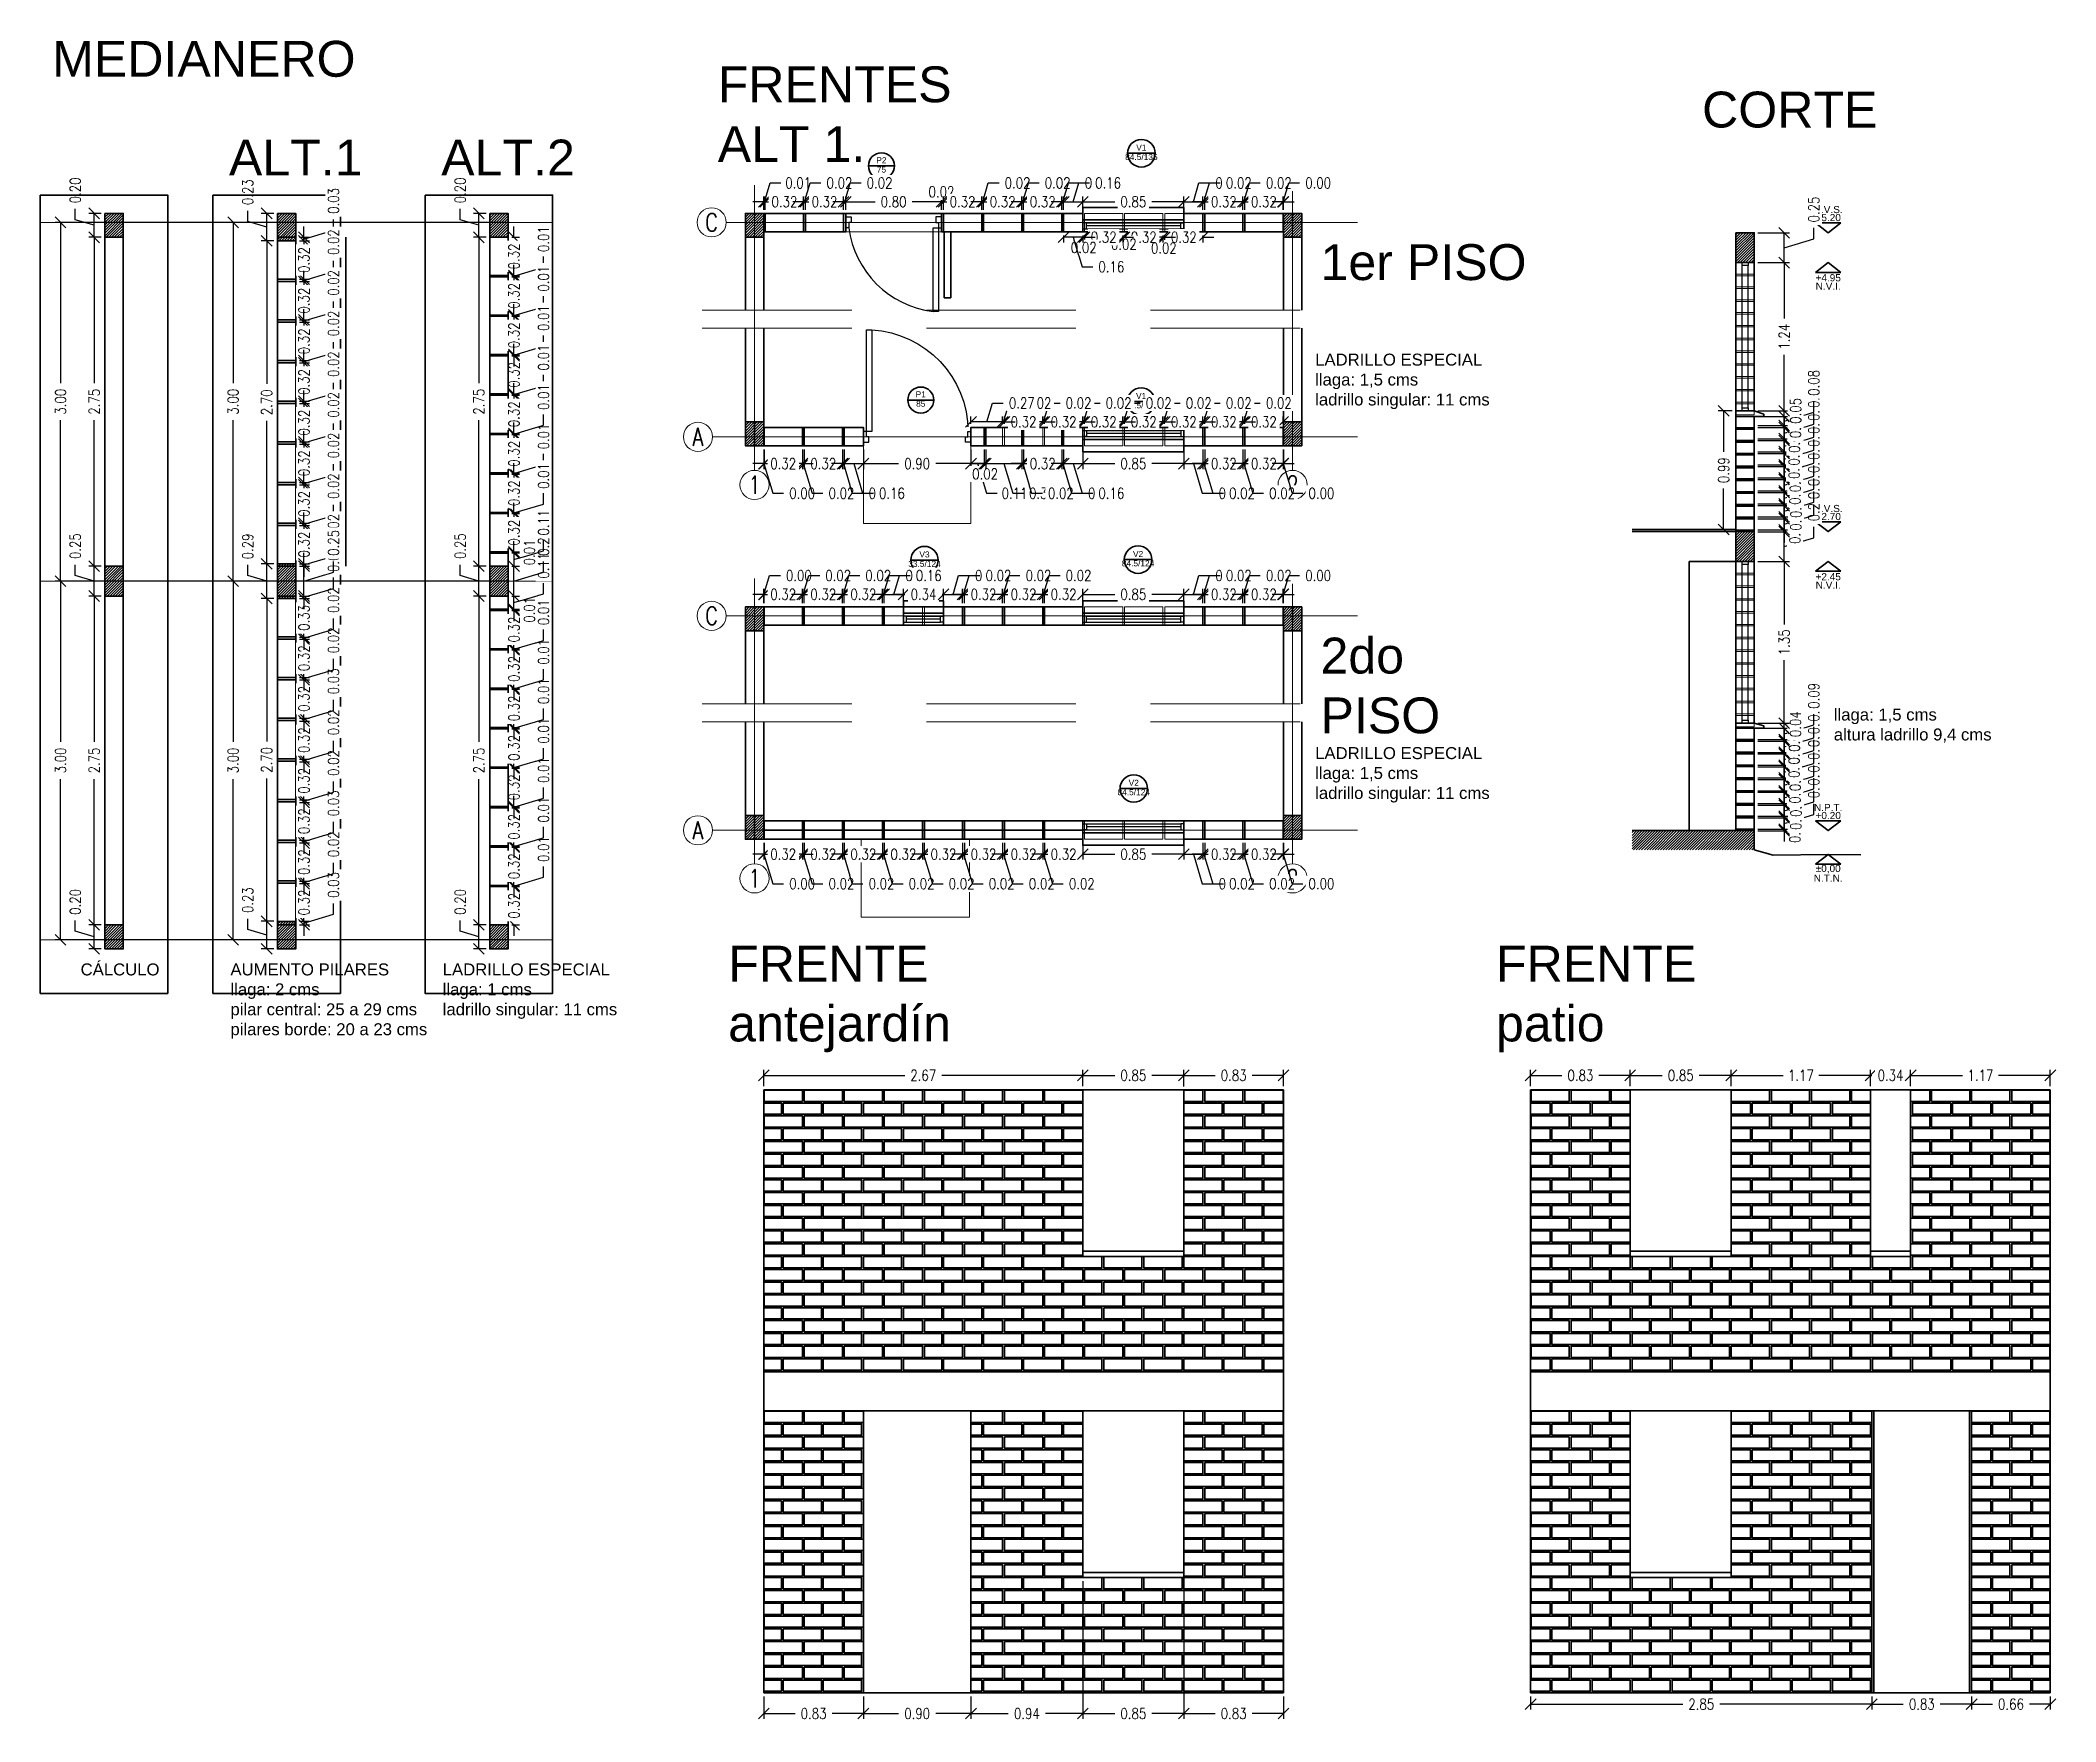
# Model space of a CAD drawing. Header units: metres. Extents: x 45 to 666, y -23 to 325.
# Drawn here: x 200.54 to 217.4, y 57.83 to 71.89 of the extents above; entities that cross this region are included whole.
import ezdxf
from ezdxf.enums import TextEntityAlignment as Align

# ---------------------------------------------------------------- set-up
doc = ezdxf.new("R2010")
doc.units = ezdxf.units.M
doc.header["$LTSCALE"] = 5
doc.header["$MEASUREMENT"] = 0
doc.linetypes.add('DASHED2', pattern=[0.375, 0.25, -0.125])
doc.linetypes.add('HIDDEN', pattern=[0.375, 0.25, -0.125])
doc.layers.get('0').update_dxf_attribs({"color": 30})
doc.layers.get('DEFPOINTS').update_dxf_attribs({"color": 210})
for name, color, linetype, lineweight in [('A-ANNO-DIMS', 3, 'Continuous', 18), ('A-ANNO-NOTE', 7, 'Continuous', 35), ('A-ANNO-SYMB', 3, 'Continuous', 18), ('A-ANNO-TEXT', 3, 'Continuous', 18), ('A-DOOR-FULL', 4, 'Continuous', 25), ('A-ELEV-MBE1', 7, 'Continuous', 35), ('A-FLOR-OVHD', 3, 'HIDDEN', 18), ('A-GLAZ-FULL', 4, 'Continuous', 25), ('A-WALL-FULL', 7, 'Continuous', 35), ('A-WALL-FULL-EXTR', 7, 'Continuous', 35), ('A-WALL-PATT', 8, 'Continuous', 18)]:
    doc.layers.add(name, color=color, linetype=linetype, lineweight=lineweight)
doc.styles.add('E-ARIAL', font='arial.ttf')
doc.styles.add('E-ROMANS', font='romans.shx', dxfattribs={"width": 0.8})
doc.styles.get("Standard").update_dxf_attribs({"font": 'arial.ttf'})
doc.dimstyles.new('E-0050_TICK_18', dxfattribs={"dimscale": 0.001, "dimtxt": 90, "dimasz": 90, "dimexe": 45, "dimexo": 30, "dimgap": 45, "dimtad": 0, "dimzin": 0, "dimdsep": 46, "dimtxsty": 'E-ROMANS', "dimblk": 'OBLIQUE', "dimcen": 45, "dimclrd": 256, "dimclre": 256, "dimclrt": 256, "dimadec": 0, "dimazin": 0, "dimtfac": 1, "dimtmove": 1, "dimatfit": 3, "dimldrblk": 'OPEN90', "dimfxl": 1, "dimtfill": 1, "dimtolj": 1, "dimtzin": 0, "dimarcsym": 0})
pattern_1 = [(45, (45.694908, 0), (-0.0112253202, 0.0112253202), [])]
pattern_2 = [(45, (0, 0), (-0.0112253202, 0.0112253202), [])]
pattern_3 = [(45, (1.775285, 0), (-0.0112253202, 0.0112253202), [])]

msp = doc.modelspace()

# ---------------------------------------------------------------- texts
at = {"layer": 'A-ANNO-TEXT', "width": 1.641003, "attachment_point": 1}
for s, insert, char_height in [('MEDIANERO', (200.6436, 71.8887), 0.3), ('FRENTES ALT 1.', (206.2103, 71.6752), 0.3), ('CORTE', (214.4425, 71.464), 0.3), ('1er PISO', (211.2511, 70.1883), 0.3), ('LADRILLO ESPECIAL\\Pllaga: 1,5 cms\\Pladrillo singular: 11 cms', (211.2066, 69.273), 0.1), ('2do PISO', (211.2511, 66.8981), 0.3), ('llaga: 1,5 cms\\Paltura ladrillo 9,4 cms', (215.5441, 66.3051), 0.1), ('LADRILLO ESPECIAL\\Pllaga: 1,5 cms\\Pladrillo singular: 11 cms', (211.2066, 65.9827), 0.1), ('FRENTE antejardín', (206.2975, 64.3219), 0.3), ('FRENTE patio', (212.7187, 64.3219), 0.3), ('CÁLCULO', (200.8818, 64.1737), 0.1)]:
    msp.add_mtext(s, dxfattribs=dict(at, insert=insert, char_height=char_height))
at = {"layer": 'A-ANNO-TEXT', "ltscale": 5, "char_height": 0.15, "attachment_point": 5, "style": 'E-ROMANS'}
for s, insert in [('C', (206.1591, 70.3709)), ('A', (206.0449, 68.5774)), ('1', (206.5181, 68.1752)), ('2', (211.0181, 68.1752)), ('C', (206.1591, 67.0806)), ('A', (206.0449, 65.2871)), ('1', (206.5181, 64.8849)), ('2', (211.0181, 64.8849))]:
    msp.add_mtext(s, dxfattribs=dict(at, insert=insert))

# ---------------------------------------------------------------- blocks, each defined once
blk = doc.blocks.new('_Oblique')
at = {"color": 0, "linetype": 'ByBlock', "lineweight": -2}
blk.add_line((-0.5, -0.5), (0.5, 0.5), dxfattribs=at)
blk = doc.blocks.new('*D645')
at = {"layer": 'A-ANNO-DIMS', "lineweight": -2, "transparency": 16777216}
for p, q in [((200.837, 64.443), (200.837, 64.533)), ((200.995, 64.396), (200.837, 64.443)), ((201.054, 64.496), (200.95, 64.496)), ((200.995, 64.296), (200.995, 64.496)), ((201.054, 64.296), (200.95, 64.296))]:
    blk.add_line(p, q, dxfattribs=at)
at = {"layer": 'DEFPOINTS', "color": 0, "transparency": 16777216}
for p in [(200.995, 64.496), (201.084, 64.496), (201.084, 64.296)]:
    blk.add_point(p, dxfattribs=at)
at = {"layer": 'A-ANNO-DIMS', "lineweight": -2, "transparency": 16777216, "xscale": 0.09, "yscale": 0.09, "zscale": 0.09, "rotation": 270}
blk.add_blockref('_Oblique', (200.995, 64.296), dxfattribs=at)
at = {"layer": 'A-ANNO-DIMS', "transparency": 16777216, "insert": (200.837, 64.688), "char_height": 0.09, "attachment_point": 5, "rotation": 90, "style": 'E-ROMANS', "bg_fill": 3, "box_fill_scale": 1.25, "bg_fill_color": 256, "bg_fill_true_color": 13158600, "bg_fill_transparency": 0}
blk.add_mtext('\\A1;0.20', dxfattribs=at)
at = {"layer": 'A-ANNO-DIMS', "lineweight": -2, "transparency": 16777216, "xscale": 0.09, "yscale": 0.09, "zscale": 0.09, "rotation": 90}
blk.add_blockref('_Oblique', (200.995, 64.496), dxfattribs=at)
blk = doc.blocks.new('_Open90')
at = {"color": 0, "linetype": 'ByBlock', "lineweight": -2}
for p, q in [((0, 0), (-1, 0)), ((-0.5, 0.5), (0, 0)), ((0, 0), (-0.5, -0.5))]:
    blk.add_line(p, q, dxfattribs=at)
blk = doc.blocks.new('*D646')
at = {"layer": 'A-ANNO-DIMS', "lineweight": -2, "transparency": 16777216}
for p, q in [((201.054, 67.246), (200.95, 67.246)), ((200.995, 67.246), (200.995, 66.026)), ((200.995, 64.496), (200.995, 65.716)), ((201.054, 64.496), (200.95, 64.496))]:
    blk.add_line(p, q, dxfattribs=at)
at = {"layer": 'DEFPOINTS', "color": 0, "transparency": 16777216}
for p in [(200.995, 67.246), (201.084, 67.246), (201.084, 64.496)]:
    blk.add_point(p, dxfattribs=at)
at = {"layer": 'A-ANNO-DIMS', "lineweight": -2, "transparency": 16777216, "xscale": 0.09, "yscale": 0.09, "zscale": 0.09}
for p, rotation in [((200.995, 67.246), 90), ((200.995, 64.496), 270)]:
    blk.add_blockref('_Oblique', p, dxfattribs=dict(at, rotation=rotation))
at = {"layer": 'A-ANNO-DIMS', "transparency": 16777216, "insert": (200.995, 65.871), "char_height": 0.09, "attachment_point": 5, "rotation": 90, "style": 'E-ROMANS', "bg_fill": 3, "box_fill_scale": 1.25, "bg_fill_color": 256, "bg_fill_true_color": 13158600, "bg_fill_transparency": 0}
blk.add_mtext('\\A1;2.75', dxfattribs=at)
blk = doc.blocks.new('*D647')
at = {"layer": 'A-ANNO-DIMS', "lineweight": -2, "transparency": 16777216}
for p, q in [((200.837, 67.418), (200.837, 67.508)), ((201.054, 67.496), (200.95, 67.496)), ((200.995, 67.246), (200.995, 67.496)), ((200.995, 67.371), (200.837, 67.418)), ((201.054, 67.246), (200.95, 67.246))]:
    blk.add_line(p, q, dxfattribs=at)
at = {"layer": 'DEFPOINTS', "color": 0, "transparency": 16777216}
for p in [(200.995, 67.496), (201.084, 67.496), (201.084, 67.246)]:
    blk.add_point(p, dxfattribs=at)
at = {"layer": 'A-ANNO-DIMS', "lineweight": -2, "transparency": 16777216, "xscale": 0.09, "yscale": 0.09, "zscale": 0.09, "rotation": 270}
blk.add_blockref('_Oblique', (200.995, 67.246), dxfattribs=at)
at = {"layer": 'A-ANNO-DIMS', "transparency": 16777216, "insert": (200.837, 67.663), "char_height": 0.09, "attachment_point": 5, "rotation": 90, "style": 'E-ROMANS', "bg_fill": 3, "box_fill_scale": 1.25, "bg_fill_color": 256, "bg_fill_true_color": 13158600, "bg_fill_transparency": 0}
blk.add_mtext('\\A1;0.25', dxfattribs=at)
at = {"layer": 'A-ANNO-DIMS', "lineweight": -2, "transparency": 16777216, "xscale": 0.09, "yscale": 0.09, "zscale": 0.09, "rotation": 90}
blk.add_blockref('_Oblique', (200.995, 67.496), dxfattribs=at)
blk = doc.blocks.new('*D648')
at = {"layer": 'A-ANNO-DIMS', "lineweight": -2, "transparency": 16777216}
for p, q in [((201.054, 70.246), (200.95, 70.246)), ((200.995, 70.246), (200.995, 69.026)), ((200.995, 67.496), (200.995, 68.716)), ((201.054, 67.496), (200.95, 67.496))]:
    blk.add_line(p, q, dxfattribs=at)
at = {"layer": 'DEFPOINTS', "color": 0, "transparency": 16777216}
for p in [(200.995, 70.246), (201.084, 70.246), (201.084, 67.496)]:
    blk.add_point(p, dxfattribs=at)
at = {"layer": 'A-ANNO-DIMS', "lineweight": -2, "transparency": 16777216, "xscale": 0.09, "yscale": 0.09, "zscale": 0.09}
for p, rotation in [((200.995, 70.246), 90), ((200.995, 67.496), 270)]:
    blk.add_blockref('_Oblique', p, dxfattribs=dict(at, rotation=rotation))
at = {"layer": 'A-ANNO-DIMS', "transparency": 16777216, "insert": (200.995, 68.871), "char_height": 0.09, "attachment_point": 5, "rotation": 90, "style": 'E-ROMANS', "bg_fill": 3, "box_fill_scale": 1.25, "bg_fill_color": 256, "bg_fill_true_color": 13158600, "bg_fill_transparency": 0}
blk.add_mtext('\\A1;2.75', dxfattribs=at)
blk = doc.blocks.new('*D649')
at = {"layer": 'A-ANNO-DIMS', "lineweight": -2, "transparency": 16777216}
for p, q in [((200.837, 70.393), (200.837, 70.483)), ((200.995, 70.346), (200.837, 70.393)), ((201.054, 70.446), (200.95, 70.446)), ((200.995, 70.246), (200.995, 70.446)), ((201.054, 70.246), (200.95, 70.246))]:
    blk.add_line(p, q, dxfattribs=at)
at = {"layer": 'DEFPOINTS', "color": 0, "transparency": 16777216}
for p in [(200.995, 70.446), (201.084, 70.446), (201.084, 70.246)]:
    blk.add_point(p, dxfattribs=at)
at = {"layer": 'A-ANNO-DIMS', "lineweight": -2, "transparency": 16777216, "xscale": 0.09, "yscale": 0.09, "zscale": 0.09, "rotation": 270}
blk.add_blockref('_Oblique', (200.995, 70.246), dxfattribs=at)
at = {"layer": 'A-ANNO-DIMS', "transparency": 16777216, "insert": (200.837, 70.638), "char_height": 0.09, "attachment_point": 5, "rotation": 90, "style": 'E-ROMANS', "bg_fill": 3, "box_fill_scale": 1.25, "bg_fill_color": 256, "bg_fill_true_color": 13158600, "bg_fill_transparency": 0}
blk.add_mtext('\\A1;0.20', dxfattribs=at)
at = {"layer": 'A-ANNO-DIMS', "lineweight": -2, "transparency": 16777216, "xscale": 0.09, "yscale": 0.09, "zscale": 0.09, "rotation": 90}
blk.add_blockref('_Oblique', (200.995, 70.446), dxfattribs=at)
blk = doc.blocks.new('*D650')
at = {"layer": 'A-ANNO-DIMS', "lineweight": -2, "transparency": 16777216}
for p, q in [((203.024, 70.371), (200.669, 70.371)), ((200.714, 70.371), (200.714, 69.026)), ((200.714, 67.371), (200.714, 68.716)), ((203.024, 67.371), (200.669, 67.371))]:
    blk.add_line(p, q, dxfattribs=at)
at = {"layer": 'DEFPOINTS', "color": 0, "transparency": 16777216}
for p in [(203.054, 70.371), (200.714, 67.371), (203.054, 67.371)]:
    blk.add_point(p, dxfattribs=at)
at = {"layer": 'A-ANNO-DIMS', "lineweight": -2, "transparency": 16777216, "xscale": 0.09, "yscale": 0.09, "zscale": 0.09}
for p, rotation in [((200.714, 70.371), 90), ((200.714, 67.371), 270)]:
    blk.add_blockref('_Oblique', p, dxfattribs=dict(at, rotation=rotation))
at = {"layer": 'A-ANNO-DIMS', "transparency": 16777216, "insert": (200.714, 68.871), "char_height": 0.09, "attachment_point": 5, "rotation": 90, "style": 'E-ROMANS', "bg_fill": 3, "box_fill_scale": 1.25, "bg_fill_color": 256, "bg_fill_true_color": 13158600, "bg_fill_transparency": 0}
blk.add_mtext('\\A1;3.00', dxfattribs=at)
blk = doc.blocks.new('*D651')
at = {"layer": 'A-ANNO-DIMS', "lineweight": -2, "transparency": 16777216}
for p, q in [((203.024, 67.371), (200.669, 67.371)), ((200.714, 67.371), (200.714, 66.026)), ((200.714, 64.371), (200.714, 65.716)), ((203.024, 64.371), (200.669, 64.371))]:
    blk.add_line(p, q, dxfattribs=at)
at = {"layer": 'DEFPOINTS', "color": 0, "transparency": 16777216}
for p in [(203.054, 67.371), (200.714, 64.371), (203.054, 64.371)]:
    blk.add_point(p, dxfattribs=at)
at = {"layer": 'A-ANNO-DIMS', "lineweight": -2, "transparency": 16777216, "xscale": 0.09, "yscale": 0.09, "zscale": 0.09}
for p, rotation in [((200.714, 67.371), 90), ((200.714, 64.371), 270)]:
    blk.add_blockref('_Oblique', p, dxfattribs=dict(at, rotation=rotation))
at = {"layer": 'A-ANNO-DIMS', "transparency": 16777216, "insert": (200.714, 65.871), "char_height": 0.09, "attachment_point": 5, "rotation": 90, "style": 'E-ROMANS', "bg_fill": 3, "box_fill_scale": 1.25, "bg_fill_color": 256, "bg_fill_true_color": 13158600, "bg_fill_transparency": 0}
blk.add_mtext('\\A1;3.00', dxfattribs=at)
blk = doc.blocks.new('*D652')
at = {"layer": 'A-ANNO-DIMS', "lineweight": -2, "transparency": 16777216}
for p, q in [((202.28, 64.458), (202.28, 64.548)), ((202.438, 64.411), (202.28, 64.458)), ((202.498, 64.526), (202.393, 64.526)), ((202.438, 64.296), (202.438, 64.526)), ((202.498, 64.296), (202.393, 64.296))]:
    blk.add_line(p, q, dxfattribs=at)
at = {"layer": 'DEFPOINTS', "color": 0, "transparency": 16777216}
for p in [(202.438, 64.526), (202.528, 64.526), (202.528, 64.296)]:
    blk.add_point(p, dxfattribs=at)
at = {"layer": 'A-ANNO-DIMS', "lineweight": -2, "transparency": 16777216, "xscale": 0.09, "yscale": 0.09, "zscale": 0.09, "rotation": 270}
blk.add_blockref('_Oblique', (202.438, 64.296), dxfattribs=at)
at = {"layer": 'A-ANNO-DIMS', "transparency": 16777216, "insert": (202.28, 64.703), "char_height": 0.09, "attachment_point": 5, "rotation": 90, "style": 'E-ROMANS', "bg_fill": 3, "box_fill_scale": 1.25, "bg_fill_color": 256, "bg_fill_true_color": 13158600, "bg_fill_transparency": 0}
blk.add_mtext('\\A1;0.23', dxfattribs=at)
at = {"layer": 'A-ANNO-DIMS', "lineweight": -2, "transparency": 16777216, "xscale": 0.09, "yscale": 0.09, "zscale": 0.09, "rotation": 90}
blk.add_blockref('_Oblique', (202.438, 64.526), dxfattribs=at)
blk = doc.blocks.new('*D304')
at = {"layer": 'A-ANNO-DIMS', "lineweight": -2, "transparency": 16777216}
for p, q in [((202.498, 67.226), (202.393, 67.226)), ((202.438, 67.226), (202.438, 66.031)), ((202.438, 64.526), (202.438, 65.721)), ((202.498, 64.526), (202.393, 64.526))]:
    blk.add_line(p, q, dxfattribs=at)
at = {"layer": 'DEFPOINTS', "color": 0, "transparency": 16777216}
for p in [(202.438, 67.226), (202.528, 67.226), (202.528, 64.526)]:
    blk.add_point(p, dxfattribs=at)
at = {"layer": 'A-ANNO-DIMS', "lineweight": -2, "transparency": 16777216, "xscale": 0.09, "yscale": 0.09, "zscale": 0.09}
for p, rotation in [((202.438, 67.226), 90), ((202.438, 64.526), 270)]:
    blk.add_blockref('_Oblique', p, dxfattribs=dict(at, rotation=rotation))
at = {"layer": 'A-ANNO-DIMS', "transparency": 16777216, "insert": (202.438, 65.876), "char_height": 0.09, "attachment_point": 5, "rotation": 90, "style": 'E-ROMANS', "bg_fill": 3, "box_fill_scale": 1.25, "bg_fill_color": 256, "bg_fill_true_color": 13158600, "bg_fill_transparency": 0}
blk.add_mtext('\\A1;2.70', dxfattribs=at)
blk = doc.blocks.new('*D305')
at = {"layer": 'A-ANNO-DIMS', "lineweight": -2, "transparency": 16777216}
for p, q in [((202.28, 67.418), (202.28, 67.508)), ((202.498, 67.516), (202.393, 67.516)), ((202.438, 67.226), (202.438, 67.516)), ((202.438, 67.371), (202.28, 67.418)), ((202.498, 67.226), (202.393, 67.226))]:
    blk.add_line(p, q, dxfattribs=at)
at = {"layer": 'DEFPOINTS', "color": 0, "transparency": 16777216}
for p in [(202.438, 67.516), (202.528, 67.516), (202.528, 67.226)]:
    blk.add_point(p, dxfattribs=at)
at = {"layer": 'A-ANNO-DIMS', "lineweight": -2, "transparency": 16777216, "xscale": 0.09, "yscale": 0.09, "zscale": 0.09, "rotation": 270}
blk.add_blockref('_Oblique', (202.438, 67.226), dxfattribs=at)
at = {"layer": 'A-ANNO-DIMS', "transparency": 16777216, "insert": (202.28, 67.661), "char_height": 0.09, "attachment_point": 5, "rotation": 90, "style": 'E-ROMANS', "bg_fill": 3, "box_fill_scale": 1.25, "bg_fill_color": 256, "bg_fill_true_color": 13158600, "bg_fill_transparency": 0}
blk.add_mtext('\\A1;0.29', dxfattribs=at)
at = {"layer": 'A-ANNO-DIMS', "lineweight": -2, "transparency": 16777216, "xscale": 0.09, "yscale": 0.09, "zscale": 0.09, "rotation": 90}
blk.add_blockref('_Oblique', (202.438, 67.516), dxfattribs=at)
blk = doc.blocks.new('*D306')
at = {"layer": 'A-ANNO-DIMS', "lineweight": -2, "transparency": 16777216}
for p, q in [((202.498, 70.216), (202.393, 70.216)), ((202.438, 70.216), (202.438, 69.021)), ((202.438, 67.516), (202.438, 68.711)), ((202.498, 67.516), (202.393, 67.516))]:
    blk.add_line(p, q, dxfattribs=at)
at = {"layer": 'DEFPOINTS', "color": 0, "transparency": 16777216}
for p in [(202.438, 70.216), (202.528, 70.216), (202.528, 67.516)]:
    blk.add_point(p, dxfattribs=at)
at = {"layer": 'A-ANNO-DIMS', "lineweight": -2, "transparency": 16777216, "xscale": 0.09, "yscale": 0.09, "zscale": 0.09}
for p, rotation in [((202.438, 70.216), 90), ((202.438, 67.516), 270)]:
    blk.add_blockref('_Oblique', p, dxfattribs=dict(at, rotation=rotation))
at = {"layer": 'A-ANNO-DIMS', "transparency": 16777216, "insert": (202.438, 68.866), "char_height": 0.09, "attachment_point": 5, "rotation": 90, "style": 'E-ROMANS', "bg_fill": 3, "box_fill_scale": 1.25, "bg_fill_color": 256, "bg_fill_true_color": 13158600, "bg_fill_transparency": 0}
blk.add_mtext('\\A1;2.70', dxfattribs=at)
blk = doc.blocks.new('*D653')
at = {"layer": 'A-ANNO-DIMS', "lineweight": -2, "transparency": 16777216}
for p, q in [((202.28, 70.378), (202.28, 70.468)), ((202.438, 70.331), (202.28, 70.378)), ((202.498, 70.446), (202.393, 70.446)), ((202.438, 70.216), (202.438, 70.446)), ((202.498, 70.216), (202.393, 70.216))]:
    blk.add_line(p, q, dxfattribs=at)
at = {"layer": 'DEFPOINTS', "color": 0, "transparency": 16777216}
for p in [(202.438, 70.446), (202.528, 70.446), (202.528, 70.216)]:
    blk.add_point(p, dxfattribs=at)
at = {"layer": 'A-ANNO-DIMS', "lineweight": -2, "transparency": 16777216, "xscale": 0.09, "yscale": 0.09, "zscale": 0.09, "rotation": 270}
blk.add_blockref('_Oblique', (202.438, 70.216), dxfattribs=at)
at = {"layer": 'A-ANNO-DIMS', "transparency": 16777216, "insert": (202.28, 70.623), "char_height": 0.09, "attachment_point": 5, "rotation": 90, "style": 'E-ROMANS', "bg_fill": 3, "box_fill_scale": 1.25, "bg_fill_color": 256, "bg_fill_true_color": 13158600, "bg_fill_transparency": 0}
blk.add_mtext('\\A1;0.23', dxfattribs=at)
at = {"layer": 'A-ANNO-DIMS', "lineweight": -2, "transparency": 16777216, "xscale": 0.09, "yscale": 0.09, "zscale": 0.09, "rotation": 90}
blk.add_blockref('_Oblique', (202.438, 70.446), dxfattribs=at)
blk = doc.blocks.new('*D307')
at = {"layer": 'A-ANNO-DIMS', "lineweight": -2, "transparency": 16777216}
for p, q in [((204.467, 70.371), (202.112, 70.371)), ((202.157, 70.371), (202.157, 69.026)), ((202.157, 67.371), (202.157, 68.716)), ((204.467, 67.371), (202.112, 67.371))]:
    blk.add_line(p, q, dxfattribs=at)
at = {"layer": 'DEFPOINTS', "color": 0, "transparency": 16777216}
for p in [(204.497, 70.371), (202.157, 67.371), (204.497, 67.371)]:
    blk.add_point(p, dxfattribs=at)
at = {"layer": 'A-ANNO-DIMS', "lineweight": -2, "transparency": 16777216, "xscale": 0.09, "yscale": 0.09, "zscale": 0.09}
for p, rotation in [((202.157, 70.371), 90), ((202.157, 67.371), 270)]:
    blk.add_blockref('_Oblique', p, dxfattribs=dict(at, rotation=rotation))
at = {"layer": 'A-ANNO-DIMS', "transparency": 16777216, "insert": (202.157, 68.871), "char_height": 0.09, "attachment_point": 5, "rotation": 90, "style": 'E-ROMANS', "bg_fill": 3, "box_fill_scale": 1.25, "bg_fill_color": 256, "bg_fill_true_color": 13158600, "bg_fill_transparency": 0}
blk.add_mtext('\\A1;3.00', dxfattribs=at)
blk = doc.blocks.new('*D308')
at = {"layer": 'A-ANNO-DIMS', "lineweight": -2, "transparency": 16777216}
for p, q in [((204.467, 67.371), (202.112, 67.371)), ((202.157, 67.371), (202.157, 66.026)), ((202.157, 64.371), (202.157, 65.716)), ((204.467, 64.371), (202.112, 64.371))]:
    blk.add_line(p, q, dxfattribs=at)
at = {"layer": 'DEFPOINTS', "color": 0, "transparency": 16777216}
for p in [(204.497, 67.371), (202.157, 64.371), (204.497, 64.371)]:
    blk.add_point(p, dxfattribs=at)
at = {"layer": 'A-ANNO-DIMS', "lineweight": -2, "transparency": 16777216, "xscale": 0.09, "yscale": 0.09, "zscale": 0.09}
for p, rotation in [((202.157, 67.371), 90), ((202.157, 64.371), 270)]:
    blk.add_blockref('_Oblique', p, dxfattribs=dict(at, rotation=rotation))
at = {"layer": 'A-ANNO-DIMS', "transparency": 16777216, "insert": (202.157, 65.871), "char_height": 0.09, "attachment_point": 5, "rotation": 90, "style": 'E-ROMANS', "bg_fill": 3, "box_fill_scale": 1.25, "bg_fill_color": 256, "bg_fill_true_color": 13158600, "bg_fill_transparency": 0}
blk.add_mtext('\\A1;3.00', dxfattribs=at)
blk = doc.blocks.new('*D654')
at = {"layer": 'A-ANNO-DIMS', "lineweight": -2, "transparency": 16777216}
for p, q in [((202.75, 70.246), (202.75, 70.336)), ((202.75, 70.231), (202.997, 70.305)), ((202.997, 70.305), (202.997, 70.395)), ((202.712, 70.246), (202.795, 70.246)), ((202.712, 70.216), (202.795, 70.216)), ((202.75, 70.216), (202.75, 70.246)), ((202.75, 70.216), (202.75, 70.246)), ((202.75, 70.216), (202.75, 70.126))]:
    blk.add_line(p, q, dxfattribs=at)
at = {"layer": 'DEFPOINTS', "color": 0, "transparency": 16777216}
for p in [(202.682, 70.246), (202.682, 70.216), (202.75, 70.246)]:
    blk.add_point(p, dxfattribs=at)
at = {"layer": 'A-ANNO-DIMS', "lineweight": -2, "transparency": 16777216, "xscale": 0.09, "yscale": 0.09, "zscale": 0.09}
for p, rotation in [((202.75, 70.246), 270), ((202.75, 70.216), 90)]:
    blk.add_blockref('_Oblique', p, dxfattribs=dict(at, rotation=rotation))
at = {"layer": 'A-ANNO-DIMS', "transparency": 16777216, "insert": (202.997, 70.55), "char_height": 0.09, "attachment_point": 5, "rotation": 90, "style": 'E-ROMANS', "bg_fill": 3, "box_fill_scale": 1.25, "bg_fill_color": 256, "bg_fill_true_color": 13158600, "bg_fill_transparency": 0}
blk.add_mtext('\\A1;0.03', dxfattribs=at)
blk = doc.blocks.new('*D656')
at = {"layer": 'A-ANNO-DIMS', "lineweight": -2, "transparency": 16777216}
for p, q in [((202.75, 69.896), (202.75, 69.986)), ((202.75, 69.886), (202.997, 69.96)), ((202.997, 69.96), (202.997, 70.05)), ((202.712, 69.896), (202.795, 69.896)), ((202.712, 69.876), (202.795, 69.876)), ((202.75, 69.896), (202.75, 69.876)), ((202.75, 69.896), (202.75, 69.876)), ((202.75, 69.876), (202.75, 69.786))]:
    blk.add_line(p, q, dxfattribs=at)
at = {"layer": 'DEFPOINTS', "color": 0, "transparency": 16777216}
for p in [(202.682, 69.896), (202.682, 69.876), (202.75, 69.876)]:
    blk.add_point(p, dxfattribs=at)
at = {"layer": 'A-ANNO-DIMS', "lineweight": -2, "transparency": 16777216, "xscale": 0.09, "yscale": 0.09, "zscale": 0.09}
for p, rotation in [((202.75, 69.896), 270), ((202.75, 69.876), 90)]:
    blk.add_blockref('_Oblique', p, dxfattribs=dict(at, rotation=rotation))
at = {"layer": 'A-ANNO-DIMS', "transparency": 16777216, "insert": (202.997, 70.205), "char_height": 0.09, "attachment_point": 5, "rotation": 90, "style": 'E-ROMANS', "bg_fill": 3, "box_fill_scale": 1.25, "bg_fill_color": 256, "bg_fill_true_color": 13158600, "bg_fill_transparency": 0}
blk.add_mtext('\\A1;0.02', dxfattribs=at)
blk = doc.blocks.new('*D655')
at = {"layer": 'A-ANNO-DIMS', "lineweight": -2, "transparency": 16777216}
for p, q in [((202.75, 70.216), (202.75, 70.306)), ((202.712, 70.216), (202.795, 70.216)), ((202.75, 70.216), (202.75, 70.211)), ((202.712, 69.896), (202.795, 69.896)), ((202.75, 69.896), (202.75, 69.901)), ((202.75, 69.896), (202.75, 69.806))]:
    blk.add_line(p, q, dxfattribs=at)
at = {"layer": 'A-ANNO-DIMS', "lineweight": -2, "transparency": 16777216, "xscale": 0.09, "yscale": 0.09, "zscale": 0.09}
for p, rotation in [((202.75, 70.216), 270), ((202.75, 69.896), 90)]:
    blk.add_blockref('_Oblique', p, dxfattribs=dict(at, rotation=rotation))
at = {"layer": 'A-ANNO-DIMS', "transparency": 16777216, "insert": (202.75, 70.056), "char_height": 0.09, "attachment_point": 5, "rotation": 90, "style": 'E-ROMANS', "bg_fill": 3, "box_fill_scale": 1.25, "bg_fill_color": 256, "bg_fill_true_color": 13158600, "bg_fill_transparency": 0}
blk.add_mtext('\\A1;0.32', dxfattribs=at)
at = {"layer": 'DEFPOINTS', "color": 0, "transparency": 16777216}
for p in [(202.682, 70.216), (202.682, 69.896), (202.75, 69.896)]:
    blk.add_point(p, dxfattribs=at)
blk = doc.blocks.new('*D657')
at = {"layer": 'A-ANNO-DIMS', "lineweight": -2, "transparency": 16777216}
for p, q in [((202.75, 69.876), (202.75, 69.966)), ((202.712, 69.876), (202.795, 69.876)), ((202.75, 69.876), (202.75, 69.871)), ((202.712, 69.556), (202.795, 69.556)), ((202.75, 69.556), (202.75, 69.561)), ((202.75, 69.556), (202.75, 69.466))]:
    blk.add_line(p, q, dxfattribs=at)
at = {"layer": 'A-ANNO-DIMS', "lineweight": -2, "transparency": 16777216, "xscale": 0.09, "yscale": 0.09, "zscale": 0.09}
for p, rotation in [((202.75, 69.876), 270), ((202.75, 69.556), 90)]:
    blk.add_blockref('_Oblique', p, dxfattribs=dict(at, rotation=rotation))
at = {"layer": 'A-ANNO-DIMS', "transparency": 16777216, "insert": (202.75, 69.716), "char_height": 0.09, "attachment_point": 5, "rotation": 90, "style": 'E-ROMANS', "bg_fill": 3, "box_fill_scale": 1.25, "bg_fill_color": 256, "bg_fill_true_color": 13158600, "bg_fill_transparency": 0}
blk.add_mtext('\\A1;0.32', dxfattribs=at)
at = {"layer": 'DEFPOINTS', "color": 0, "transparency": 16777216}
for p in [(202.682, 69.876), (202.682, 69.556), (202.75, 69.556)]:
    blk.add_point(p, dxfattribs=at)
blk = doc.blocks.new('*D658')
at = {"layer": 'A-ANNO-DIMS', "lineweight": -2, "transparency": 16777216}
for p, q in [((202.75, 69.556), (202.75, 69.646)), ((202.75, 69.546), (202.997, 69.62)), ((202.997, 69.62), (202.997, 69.71)), ((202.712, 69.556), (202.795, 69.556)), ((202.712, 69.536), (202.795, 69.536)), ((202.75, 69.556), (202.75, 69.536)), ((202.75, 69.556), (202.75, 69.536)), ((202.75, 69.536), (202.75, 69.446))]:
    blk.add_line(p, q, dxfattribs=at)
at = {"layer": 'DEFPOINTS', "color": 0, "transparency": 16777216}
for p in [(202.682, 69.556), (202.682, 69.536), (202.75, 69.536)]:
    blk.add_point(p, dxfattribs=at)
at = {"layer": 'A-ANNO-DIMS', "lineweight": -2, "transparency": 16777216, "xscale": 0.09, "yscale": 0.09, "zscale": 0.09}
for p, rotation in [((202.75, 69.556), 270), ((202.75, 69.536), 90)]:
    blk.add_blockref('_Oblique', p, dxfattribs=dict(at, rotation=rotation))
at = {"layer": 'A-ANNO-DIMS', "transparency": 16777216, "insert": (202.997, 69.865), "char_height": 0.09, "attachment_point": 5, "rotation": 90, "style": 'E-ROMANS', "bg_fill": 3, "box_fill_scale": 1.25, "bg_fill_color": 256, "bg_fill_true_color": 13158600, "bg_fill_transparency": 0}
blk.add_mtext('\\A1;0.02', dxfattribs=at)
blk = doc.blocks.new('*D659')
at = {"layer": 'A-ANNO-DIMS', "lineweight": -2, "transparency": 16777216}
for p, q in [((202.75, 69.536), (202.75, 69.626)), ((202.712, 69.536), (202.795, 69.536)), ((202.75, 69.536), (202.75, 69.531)), ((202.712, 69.216), (202.795, 69.216)), ((202.75, 69.216), (202.75, 69.221)), ((202.75, 69.216), (202.75, 69.126))]:
    blk.add_line(p, q, dxfattribs=at)
at = {"layer": 'A-ANNO-DIMS', "lineweight": -2, "transparency": 16777216, "xscale": 0.09, "yscale": 0.09, "zscale": 0.09}
for p, rotation in [((202.75, 69.536), 270), ((202.75, 69.216), 90)]:
    blk.add_blockref('_Oblique', p, dxfattribs=dict(at, rotation=rotation))
at = {"layer": 'A-ANNO-DIMS', "transparency": 16777216, "insert": (202.75, 69.376), "char_height": 0.09, "attachment_point": 5, "rotation": 90, "style": 'E-ROMANS', "bg_fill": 3, "box_fill_scale": 1.25, "bg_fill_color": 256, "bg_fill_true_color": 13158600, "bg_fill_transparency": 0}
blk.add_mtext('\\A1;0.32', dxfattribs=at)
at = {"layer": 'DEFPOINTS', "color": 0, "transparency": 16777216}
for p in [(202.682, 69.536), (202.682, 69.216), (202.75, 69.216)]:
    blk.add_point(p, dxfattribs=at)
blk = doc.blocks.new('*D660')
at = {"layer": 'A-ANNO-DIMS', "lineweight": -2, "transparency": 16777216}
for p, q in [((202.75, 69.216), (202.75, 69.306)), ((202.75, 69.206), (202.997, 69.28)), ((202.997, 69.28), (202.997, 69.37)), ((202.712, 69.216), (202.795, 69.216)), ((202.712, 69.196), (202.795, 69.196)), ((202.75, 69.216), (202.75, 69.196)), ((202.75, 69.216), (202.75, 69.196)), ((202.75, 69.196), (202.75, 69.106))]:
    blk.add_line(p, q, dxfattribs=at)
at = {"layer": 'DEFPOINTS', "color": 0, "transparency": 16777216}
for p in [(202.682, 69.216), (202.682, 69.196), (202.75, 69.196)]:
    blk.add_point(p, dxfattribs=at)
at = {"layer": 'A-ANNO-DIMS', "lineweight": -2, "transparency": 16777216, "xscale": 0.09, "yscale": 0.09, "zscale": 0.09}
for p, rotation in [((202.75, 69.216), 270), ((202.75, 69.196), 90)]:
    blk.add_blockref('_Oblique', p, dxfattribs=dict(at, rotation=rotation))
at = {"layer": 'A-ANNO-DIMS', "transparency": 16777216, "insert": (202.997, 69.525), "char_height": 0.09, "attachment_point": 5, "rotation": 90, "style": 'E-ROMANS', "bg_fill": 3, "box_fill_scale": 1.25, "bg_fill_color": 256, "bg_fill_true_color": 13158600, "bg_fill_transparency": 0}
blk.add_mtext('\\A1;0.02', dxfattribs=at)
blk = doc.blocks.new('*D661')
at = {"layer": 'A-ANNO-DIMS', "lineweight": -2, "transparency": 16777216}
for p, q in [((202.75, 69.196), (202.75, 69.286)), ((202.712, 69.196), (202.795, 69.196)), ((202.75, 69.196), (202.75, 69.191)), ((202.712, 68.876), (202.795, 68.876)), ((202.75, 68.876), (202.75, 68.881)), ((202.75, 68.876), (202.75, 68.786))]:
    blk.add_line(p, q, dxfattribs=at)
at = {"layer": 'A-ANNO-DIMS', "lineweight": -2, "transparency": 16777216, "xscale": 0.09, "yscale": 0.09, "zscale": 0.09}
for p, rotation in [((202.75, 69.196), 270), ((202.75, 68.876), 90)]:
    blk.add_blockref('_Oblique', p, dxfattribs=dict(at, rotation=rotation))
at = {"layer": 'A-ANNO-DIMS', "transparency": 16777216, "insert": (202.75, 69.036), "char_height": 0.09, "attachment_point": 5, "rotation": 90, "style": 'E-ROMANS', "bg_fill": 3, "box_fill_scale": 1.25, "bg_fill_color": 256, "bg_fill_true_color": 13158600, "bg_fill_transparency": 0}
blk.add_mtext('\\A1;0.32', dxfattribs=at)
at = {"layer": 'DEFPOINTS', "color": 0, "transparency": 16777216}
for p in [(202.682, 69.196), (202.682, 68.876), (202.75, 68.876)]:
    blk.add_point(p, dxfattribs=at)
blk = doc.blocks.new('*D662')
at = {"layer": 'A-ANNO-DIMS', "lineweight": -2, "transparency": 16777216}
for p, q in [((202.75, 68.876), (202.75, 68.966)), ((202.75, 68.866), (202.997, 68.94)), ((202.997, 68.94), (202.997, 69.03)), ((202.712, 68.876), (202.795, 68.876)), ((202.712, 68.856), (202.795, 68.856)), ((202.75, 68.876), (202.75, 68.856)), ((202.75, 68.876), (202.75, 68.856)), ((202.75, 68.856), (202.75, 68.766))]:
    blk.add_line(p, q, dxfattribs=at)
at = {"layer": 'DEFPOINTS', "color": 0, "transparency": 16777216}
for p in [(202.682, 68.876), (202.682, 68.856), (202.75, 68.856)]:
    blk.add_point(p, dxfattribs=at)
at = {"layer": 'A-ANNO-DIMS', "lineweight": -2, "transparency": 16777216, "xscale": 0.09, "yscale": 0.09, "zscale": 0.09}
for p, rotation in [((202.75, 68.876), 270), ((202.75, 68.856), 90)]:
    blk.add_blockref('_Oblique', p, dxfattribs=dict(at, rotation=rotation))
at = {"layer": 'A-ANNO-DIMS', "transparency": 16777216, "insert": (202.997, 69.185), "char_height": 0.09, "attachment_point": 5, "rotation": 90, "style": 'E-ROMANS', "bg_fill": 3, "box_fill_scale": 1.25, "bg_fill_color": 256, "bg_fill_true_color": 13158600, "bg_fill_transparency": 0}
blk.add_mtext('\\A1;0.02', dxfattribs=at)
blk = doc.blocks.new('*D663')
at = {"layer": 'A-ANNO-DIMS', "lineweight": -2, "transparency": 16777216}
for p, q in [((202.75, 68.856), (202.75, 68.946)), ((202.712, 68.856), (202.795, 68.856)), ((202.75, 68.856), (202.75, 68.851)), ((202.712, 68.536), (202.795, 68.536)), ((202.75, 68.536), (202.75, 68.541)), ((202.75, 68.536), (202.75, 68.446))]:
    blk.add_line(p, q, dxfattribs=at)
at = {"layer": 'A-ANNO-DIMS', "lineweight": -2, "transparency": 16777216, "xscale": 0.09, "yscale": 0.09, "zscale": 0.09}
for p, rotation in [((202.75, 68.856), 270), ((202.75, 68.536), 90)]:
    blk.add_blockref('_Oblique', p, dxfattribs=dict(at, rotation=rotation))
at = {"layer": 'A-ANNO-DIMS', "transparency": 16777216, "insert": (202.75, 68.696), "char_height": 0.09, "attachment_point": 5, "rotation": 90, "style": 'E-ROMANS', "bg_fill": 3, "box_fill_scale": 1.25, "bg_fill_color": 256, "bg_fill_true_color": 13158600, "bg_fill_transparency": 0}
blk.add_mtext('\\A1;0.32', dxfattribs=at)
at = {"layer": 'DEFPOINTS', "color": 0, "transparency": 16777216}
for p in [(202.682, 68.856), (202.682, 68.536), (202.75, 68.536)]:
    blk.add_point(p, dxfattribs=at)
blk = doc.blocks.new('*D664')
at = {"layer": 'A-ANNO-DIMS', "lineweight": -2, "transparency": 16777216}
for p, q in [((202.75, 68.536), (202.75, 68.626)), ((202.997, 68.6), (202.997, 68.69)), ((202.712, 68.536), (202.795, 68.536)), ((202.712, 68.516), (202.795, 68.516)), ((202.75, 68.526), (202.997, 68.6)), ((202.75, 68.536), (202.75, 68.516)), ((202.75, 68.536), (202.75, 68.516)), ((202.75, 68.516), (202.75, 68.426))]:
    blk.add_line(p, q, dxfattribs=at)
at = {"layer": 'DEFPOINTS', "color": 0, "transparency": 16777216}
for p in [(202.682, 68.536), (202.682, 68.516), (202.75, 68.516)]:
    blk.add_point(p, dxfattribs=at)
at = {"layer": 'A-ANNO-DIMS', "lineweight": -2, "transparency": 16777216, "xscale": 0.09, "yscale": 0.09, "zscale": 0.09}
for p, rotation in [((202.75, 68.536), 270), ((202.75, 68.516), 90)]:
    blk.add_blockref('_Oblique', p, dxfattribs=dict(at, rotation=rotation))
at = {"layer": 'A-ANNO-DIMS', "transparency": 16777216, "insert": (202.997, 68.845), "char_height": 0.09, "attachment_point": 5, "rotation": 90, "style": 'E-ROMANS', "bg_fill": 3, "box_fill_scale": 1.25, "bg_fill_color": 256, "bg_fill_true_color": 13158600, "bg_fill_transparency": 0}
blk.add_mtext('\\A1;0.02', dxfattribs=at)
blk = doc.blocks.new('*D665')
at = {"layer": 'A-ANNO-DIMS', "lineweight": -2, "transparency": 16777216}
for p, q in [((202.75, 68.516), (202.75, 68.606)), ((202.712, 68.516), (202.795, 68.516)), ((202.75, 68.516), (202.75, 68.511)), ((202.712, 68.196), (202.795, 68.196)), ((202.75, 68.196), (202.75, 68.201)), ((202.75, 68.196), (202.75, 68.106))]:
    blk.add_line(p, q, dxfattribs=at)
at = {"layer": 'A-ANNO-DIMS', "lineweight": -2, "transparency": 16777216, "xscale": 0.09, "yscale": 0.09, "zscale": 0.09}
for p, rotation in [((202.75, 68.516), 270), ((202.75, 68.196), 90)]:
    blk.add_blockref('_Oblique', p, dxfattribs=dict(at, rotation=rotation))
at = {"layer": 'A-ANNO-DIMS', "transparency": 16777216, "insert": (202.75, 68.356), "char_height": 0.09, "attachment_point": 5, "rotation": 90, "style": 'E-ROMANS', "bg_fill": 3, "box_fill_scale": 1.25, "bg_fill_color": 256, "bg_fill_true_color": 13158600, "bg_fill_transparency": 0}
blk.add_mtext('\\A1;0.32', dxfattribs=at)
at = {"layer": 'DEFPOINTS', "color": 0, "transparency": 16777216}
for p in [(202.682, 68.516), (202.682, 68.196), (202.75, 68.196)]:
    blk.add_point(p, dxfattribs=at)
blk = doc.blocks.new('*D666')
at = {"layer": 'A-ANNO-DIMS', "lineweight": -2, "transparency": 16777216}
for p, q in [((202.75, 68.196), (202.75, 68.286)), ((202.997, 68.26), (202.997, 68.35)), ((202.712, 68.196), (202.795, 68.196)), ((202.712, 68.176), (202.795, 68.176)), ((202.75, 68.186), (202.997, 68.26)), ((202.75, 68.196), (202.75, 68.176)), ((202.75, 68.196), (202.75, 68.176)), ((202.75, 68.176), (202.75, 68.086))]:
    blk.add_line(p, q, dxfattribs=at)
at = {"layer": 'DEFPOINTS', "color": 0, "transparency": 16777216}
for p in [(202.682, 68.196), (202.682, 68.176), (202.75, 68.176)]:
    blk.add_point(p, dxfattribs=at)
at = {"layer": 'A-ANNO-DIMS', "lineweight": -2, "transparency": 16777216, "xscale": 0.09, "yscale": 0.09, "zscale": 0.09}
for p, rotation in [((202.75, 68.196), 270), ((202.75, 68.176), 90)]:
    blk.add_blockref('_Oblique', p, dxfattribs=dict(at, rotation=rotation))
at = {"layer": 'A-ANNO-DIMS', "transparency": 16777216, "insert": (202.997, 68.505), "char_height": 0.09, "attachment_point": 5, "rotation": 90, "style": 'E-ROMANS', "bg_fill": 3, "box_fill_scale": 1.25, "bg_fill_color": 256, "bg_fill_true_color": 13158600, "bg_fill_transparency": 0}
blk.add_mtext('\\A1;0.02', dxfattribs=at)
blk = doc.blocks.new('*D667')
at = {"layer": 'A-ANNO-DIMS', "lineweight": -2, "transparency": 16777216}
for p, q in [((202.75, 68.176), (202.75, 68.266)), ((202.712, 68.176), (202.795, 68.176)), ((202.75, 68.176), (202.75, 68.171)), ((202.712, 67.856), (202.795, 67.856)), ((202.75, 67.856), (202.75, 67.861)), ((202.75, 67.856), (202.75, 67.766))]:
    blk.add_line(p, q, dxfattribs=at)
at = {"layer": 'A-ANNO-DIMS', "lineweight": -2, "transparency": 16777216, "xscale": 0.09, "yscale": 0.09, "zscale": 0.09}
for p, rotation in [((202.75, 68.176), 270), ((202.75, 67.856), 90)]:
    blk.add_blockref('_Oblique', p, dxfattribs=dict(at, rotation=rotation))
at = {"layer": 'A-ANNO-DIMS', "transparency": 16777216, "insert": (202.75, 68.016), "char_height": 0.09, "attachment_point": 5, "rotation": 90, "style": 'E-ROMANS', "bg_fill": 3, "box_fill_scale": 1.25, "bg_fill_color": 256, "bg_fill_true_color": 13158600, "bg_fill_transparency": 0}
blk.add_mtext('\\A1;0.32', dxfattribs=at)
at = {"layer": 'DEFPOINTS', "color": 0, "transparency": 16777216}
for p in [(202.682, 68.176), (202.682, 67.856), (202.75, 67.856)]:
    blk.add_point(p, dxfattribs=at)
blk = doc.blocks.new('*D668')
at = {"layer": 'A-ANNO-DIMS', "lineweight": -2, "transparency": 16777216}
for p, q in [((202.75, 67.856), (202.75, 67.946)), ((202.997, 67.92), (202.997, 68.01)), ((202.712, 67.856), (202.795, 67.856)), ((202.712, 67.836), (202.795, 67.836)), ((202.75, 67.846), (202.997, 67.92)), ((202.75, 67.856), (202.75, 67.836)), ((202.75, 67.856), (202.75, 67.836)), ((202.75, 67.836), (202.75, 67.746))]:
    blk.add_line(p, q, dxfattribs=at)
at = {"layer": 'DEFPOINTS', "color": 0, "transparency": 16777216}
for p in [(202.682, 67.856), (202.682, 67.836), (202.75, 67.836)]:
    blk.add_point(p, dxfattribs=at)
at = {"layer": 'A-ANNO-DIMS', "lineweight": -2, "transparency": 16777216, "xscale": 0.09, "yscale": 0.09, "zscale": 0.09}
for p, rotation in [((202.75, 67.856), 270), ((202.75, 67.836), 90)]:
    blk.add_blockref('_Oblique', p, dxfattribs=dict(at, rotation=rotation))
at = {"layer": 'A-ANNO-DIMS', "transparency": 16777216, "insert": (202.997, 68.165), "char_height": 0.09, "attachment_point": 5, "rotation": 90, "style": 'E-ROMANS', "bg_fill": 3, "box_fill_scale": 1.25, "bg_fill_color": 256, "bg_fill_true_color": 13158600, "bg_fill_transparency": 0}
blk.add_mtext('\\A1;0.02', dxfattribs=at)
blk = doc.blocks.new('*D669')
at = {"layer": 'A-ANNO-DIMS', "lineweight": -2, "transparency": 16777216}
for p, q in [((202.712, 67.836), (202.795, 67.836)), ((202.75, 67.836), (202.75, 67.926)), ((202.75, 67.836), (202.75, 67.831)), ((202.712, 67.516), (202.795, 67.516)), ((202.75, 67.516), (202.75, 67.521)), ((202.75, 67.516), (202.75, 67.426))]:
    blk.add_line(p, q, dxfattribs=at)
at = {"layer": 'A-ANNO-DIMS', "lineweight": -2, "transparency": 16777216, "xscale": 0.09, "yscale": 0.09, "zscale": 0.09}
for p, rotation in [((202.75, 67.836), 270), ((202.75, 67.516), 90)]:
    blk.add_blockref('_Oblique', p, dxfattribs=dict(at, rotation=rotation))
at = {"layer": 'A-ANNO-DIMS', "transparency": 16777216, "insert": (202.75, 67.676), "char_height": 0.09, "attachment_point": 5, "rotation": 90, "style": 'E-ROMANS', "bg_fill": 3, "box_fill_scale": 1.25, "bg_fill_color": 256, "bg_fill_true_color": 13158600, "bg_fill_transparency": 0}
blk.add_mtext('\\A1;0.32', dxfattribs=at)
at = {"layer": 'DEFPOINTS', "color": 0, "transparency": 16777216}
for p in [(202.682, 67.836), (202.682, 67.516), (202.75, 67.516)]:
    blk.add_point(p, dxfattribs=at)
blk = doc.blocks.new('*D670')
at = {"layer": 'A-ANNO-DIMS', "lineweight": -2, "transparency": 16777216}
for p, q in [((202.75, 67.516), (202.75, 67.606)), ((202.997, 67.58), (202.997, 67.67)), ((202.712, 67.516), (202.795, 67.516)), ((202.712, 67.496), (202.795, 67.496)), ((202.75, 67.506), (202.997, 67.58)), ((202.75, 67.516), (202.75, 67.496)), ((202.75, 67.516), (202.75, 67.496)), ((202.75, 67.496), (202.75, 67.406))]:
    blk.add_line(p, q, dxfattribs=at)
at = {"layer": 'DEFPOINTS', "color": 0, "transparency": 16777216}
for p in [(202.682, 67.516), (202.682, 67.496), (202.75, 67.496)]:
    blk.add_point(p, dxfattribs=at)
at = {"layer": 'A-ANNO-DIMS', "lineweight": -2, "transparency": 16777216, "xscale": 0.09, "yscale": 0.09, "zscale": 0.09}
for p, rotation in [((202.75, 67.516), 270), ((202.75, 67.496), 90)]:
    blk.add_blockref('_Oblique', p, dxfattribs=dict(at, rotation=rotation))
at = {"layer": 'A-ANNO-DIMS', "transparency": 16777216, "insert": (202.997, 67.825), "char_height": 0.09, "attachment_point": 5, "rotation": 90, "style": 'E-ROMANS', "bg_fill": 3, "box_fill_scale": 1.25, "bg_fill_color": 256, "bg_fill_true_color": 13158600, "bg_fill_transparency": 0}
blk.add_mtext('\\A1;0.02', dxfattribs=at)
blk = doc.blocks.new('*D671')
at = {"layer": 'A-ANNO-DIMS', "lineweight": -2, "transparency": 16777216}
for p, q in [((202.75, 64.526), (202.75, 64.616)), ((202.75, 64.511), (202.997, 64.585)), ((202.997, 64.585), (202.997, 64.675)), ((202.712, 64.526), (202.795, 64.526)), ((202.712, 64.496), (202.795, 64.496)), ((202.75, 64.526), (202.75, 64.496)), ((202.75, 64.526), (202.75, 64.496)), ((202.75, 64.496), (202.75, 64.406))]:
    blk.add_line(p, q, dxfattribs=at)
at = {"layer": 'DEFPOINTS', "color": 0, "transparency": 16777216}
for p in [(202.682, 64.526), (202.682, 64.496), (202.75, 64.496)]:
    blk.add_point(p, dxfattribs=at)
at = {"layer": 'A-ANNO-DIMS', "lineweight": -2, "transparency": 16777216, "xscale": 0.09, "yscale": 0.09, "zscale": 0.09}
for p, rotation in [((202.75, 64.526), 270), ((202.75, 64.496), 90)]:
    blk.add_blockref('_Oblique', p, dxfattribs=dict(at, rotation=rotation))
at = {"layer": 'A-ANNO-DIMS', "transparency": 16777216, "insert": (202.997, 64.83), "char_height": 0.09, "attachment_point": 5, "rotation": 90, "style": 'E-ROMANS', "bg_fill": 3, "box_fill_scale": 1.25, "bg_fill_color": 256, "bg_fill_true_color": 13158600, "bg_fill_transparency": 0}
blk.add_mtext('\\A1;0.03', dxfattribs=at)
blk = doc.blocks.new('*D672')
at = {"layer": 'A-ANNO-DIMS', "lineweight": -2, "transparency": 16777216}
for p, q in [((202.75, 64.841), (202.75, 64.931)), ((202.712, 64.841), (202.795, 64.841)), ((202.75, 64.841), (202.75, 64.838)), ((202.712, 64.526), (202.795, 64.526)), ((202.75, 64.526), (202.75, 64.529)), ((202.75, 64.526), (202.75, 64.436))]:
    blk.add_line(p, q, dxfattribs=at)
at = {"layer": 'A-ANNO-DIMS', "lineweight": -2, "transparency": 16777216, "xscale": 0.09, "yscale": 0.09, "zscale": 0.09}
for p, rotation in [((202.75, 64.841), 270), ((202.75, 64.526), 90)]:
    blk.add_blockref('_Oblique', p, dxfattribs=dict(at, rotation=rotation))
at = {"layer": 'A-ANNO-DIMS', "transparency": 16777216, "insert": (202.75, 64.683), "char_height": 0.09, "attachment_point": 5, "rotation": 90, "style": 'E-ROMANS', "bg_fill": 3, "box_fill_scale": 1.25, "bg_fill_color": 256, "bg_fill_true_color": 13158600, "bg_fill_transparency": 0}
blk.add_mtext('\\A1;0.32', dxfattribs=at)
at = {"layer": 'DEFPOINTS', "color": 0, "transparency": 16777216}
for p in [(202.682, 64.841), (202.75, 64.841), (202.682, 64.526)]:
    blk.add_point(p, dxfattribs=at)
blk = doc.blocks.new('*D309')
at = {"layer": 'A-ANNO-DIMS', "lineweight": -2, "transparency": 16777216}
for p, q in [((202.75, 64.861), (202.75, 64.951)), ((202.75, 64.851), (202.997, 64.925)), ((202.997, 64.925), (202.997, 65.015)), ((202.712, 64.861), (202.795, 64.861)), ((202.712, 64.841), (202.795, 64.841)), ((202.75, 64.841), (202.75, 64.861)), ((202.75, 64.841), (202.75, 64.861)), ((202.75, 64.841), (202.75, 64.751))]:
    blk.add_line(p, q, dxfattribs=at)
at = {"layer": 'DEFPOINTS', "color": 0, "transparency": 16777216}
for p in [(202.682, 64.861), (202.682, 64.841), (202.75, 64.861)]:
    blk.add_point(p, dxfattribs=at)
at = {"layer": 'A-ANNO-DIMS', "lineweight": -2, "transparency": 16777216, "xscale": 0.09, "yscale": 0.09, "zscale": 0.09}
for p, rotation in [((202.75, 64.861), 270), ((202.75, 64.841), 90)]:
    blk.add_blockref('_Oblique', p, dxfattribs=dict(at, rotation=rotation))
at = {"layer": 'A-ANNO-DIMS', "transparency": 16777216, "insert": (202.997, 65.17), "char_height": 0.09, "attachment_point": 5, "rotation": 90, "style": 'E-ROMANS', "bg_fill": 3, "box_fill_scale": 1.25, "bg_fill_color": 256, "bg_fill_true_color": 13158600, "bg_fill_transparency": 0}
blk.add_mtext('\\A1;0.02', dxfattribs=at)
blk = doc.blocks.new('*D310')
at = {"layer": 'A-ANNO-DIMS', "lineweight": -2, "transparency": 16777216}
for p, q in [((202.75, 65.181), (202.75, 65.271)), ((202.712, 65.181), (202.795, 65.181)), ((202.75, 65.181), (202.75, 65.176)), ((202.712, 64.861), (202.795, 64.861)), ((202.75, 64.861), (202.75, 64.866)), ((202.75, 64.861), (202.75, 64.771))]:
    blk.add_line(p, q, dxfattribs=at)
at = {"layer": 'A-ANNO-DIMS', "lineweight": -2, "transparency": 16777216, "xscale": 0.09, "yscale": 0.09, "zscale": 0.09}
for p, rotation in [((202.75, 65.181), 270), ((202.75, 64.861), 90)]:
    blk.add_blockref('_Oblique', p, dxfattribs=dict(at, rotation=rotation))
at = {"layer": 'A-ANNO-DIMS', "transparency": 16777216, "insert": (202.75, 65.021), "char_height": 0.09, "attachment_point": 5, "rotation": 90, "style": 'E-ROMANS', "bg_fill": 3, "box_fill_scale": 1.25, "bg_fill_color": 256, "bg_fill_true_color": 13158600, "bg_fill_transparency": 0}
blk.add_mtext('\\A1;0.32', dxfattribs=at)
at = {"layer": 'DEFPOINTS', "color": 0, "transparency": 16777216}
for p in [(202.682, 65.181), (202.75, 65.181), (202.682, 64.861)]:
    blk.add_point(p, dxfattribs=at)
blk = doc.blocks.new('*D673')
at = {"layer": 'A-ANNO-DIMS', "lineweight": -2, "transparency": 16777216}
for p, q in [((202.75, 65.206), (202.75, 65.296)), ((202.75, 65.193), (202.997, 65.268)), ((202.997, 65.268), (202.997, 65.358)), ((202.712, 65.206), (202.795, 65.206)), ((202.712, 65.181), (202.795, 65.181)), ((202.75, 65.181), (202.75, 65.206)), ((202.75, 65.181), (202.75, 65.206)), ((202.75, 65.181), (202.75, 65.091))]:
    blk.add_line(p, q, dxfattribs=at)
at = {"layer": 'DEFPOINTS', "color": 0, "transparency": 16777216}
for p in [(202.682, 65.206), (202.682, 65.181), (202.75, 65.206)]:
    blk.add_point(p, dxfattribs=at)
at = {"layer": 'A-ANNO-DIMS', "lineweight": -2, "transparency": 16777216, "xscale": 0.09, "yscale": 0.09, "zscale": 0.09}
for p, rotation in [((202.75, 65.206), 270), ((202.75, 65.181), 90)]:
    blk.add_blockref('_Oblique', p, dxfattribs=dict(at, rotation=rotation))
at = {"layer": 'A-ANNO-DIMS', "transparency": 16777216, "insert": (202.997, 65.512), "char_height": 0.09, "attachment_point": 5, "rotation": 90, "style": 'E-ROMANS', "bg_fill": 3, "box_fill_scale": 1.25, "bg_fill_color": 256, "bg_fill_true_color": 13158600, "bg_fill_transparency": 0}
blk.add_mtext('\\A1;0.03', dxfattribs=at)
blk = doc.blocks.new('*D674')
at = {"layer": 'A-ANNO-DIMS', "lineweight": -2, "transparency": 16777216}
for p, q in [((202.75, 65.521), (202.75, 65.611)), ((202.712, 65.521), (202.795, 65.521)), ((202.75, 65.521), (202.75, 65.518)), ((202.712, 65.206), (202.795, 65.206)), ((202.75, 65.206), (202.75, 65.209)), ((202.75, 65.206), (202.75, 65.116))]:
    blk.add_line(p, q, dxfattribs=at)
at = {"layer": 'A-ANNO-DIMS', "lineweight": -2, "transparency": 16777216, "xscale": 0.09, "yscale": 0.09, "zscale": 0.09}
for p, rotation in [((202.75, 65.521), 270), ((202.75, 65.206), 90)]:
    blk.add_blockref('_Oblique', p, dxfattribs=dict(at, rotation=rotation))
at = {"layer": 'A-ANNO-DIMS', "transparency": 16777216, "insert": (202.75, 65.363), "char_height": 0.09, "attachment_point": 5, "rotation": 90, "style": 'E-ROMANS', "bg_fill": 3, "box_fill_scale": 1.25, "bg_fill_color": 256, "bg_fill_true_color": 13158600, "bg_fill_transparency": 0}
blk.add_mtext('\\A1;0.32', dxfattribs=at)
at = {"layer": 'DEFPOINTS', "color": 0, "transparency": 16777216}
for p in [(202.682, 65.521), (202.75, 65.521), (202.682, 65.206)]:
    blk.add_point(p, dxfattribs=at)
blk = doc.blocks.new('*D311')
at = {"layer": 'A-ANNO-DIMS', "lineweight": -2, "transparency": 16777216}
for p, q in [((202.75, 65.541), (202.75, 65.631)), ((202.75, 65.531), (202.997, 65.605)), ((202.997, 65.605), (202.997, 65.695)), ((202.712, 65.541), (202.795, 65.541)), ((202.712, 65.521), (202.795, 65.521)), ((202.75, 65.521), (202.75, 65.541)), ((202.75, 65.521), (202.75, 65.541)), ((202.75, 65.521), (202.75, 65.431))]:
    blk.add_line(p, q, dxfattribs=at)
at = {"layer": 'DEFPOINTS', "color": 0, "transparency": 16777216}
for p in [(202.682, 65.541), (202.682, 65.521), (202.75, 65.541)]:
    blk.add_point(p, dxfattribs=at)
at = {"layer": 'A-ANNO-DIMS', "lineweight": -2, "transparency": 16777216, "xscale": 0.09, "yscale": 0.09, "zscale": 0.09}
for p, rotation in [((202.75, 65.541), 270), ((202.75, 65.521), 90)]:
    blk.add_blockref('_Oblique', p, dxfattribs=dict(at, rotation=rotation))
at = {"layer": 'A-ANNO-DIMS', "transparency": 16777216, "insert": (202.997, 65.85), "char_height": 0.09, "attachment_point": 5, "rotation": 90, "style": 'E-ROMANS', "bg_fill": 3, "box_fill_scale": 1.25, "bg_fill_color": 256, "bg_fill_true_color": 13158600, "bg_fill_transparency": 0}
blk.add_mtext('\\A1;0.02', dxfattribs=at)
blk = doc.blocks.new('*D312')
at = {"layer": 'A-ANNO-DIMS', "lineweight": -2, "transparency": 16777216}
for p, q in [((202.75, 65.861), (202.75, 65.951)), ((202.712, 65.861), (202.795, 65.861)), ((202.75, 65.861), (202.75, 65.856)), ((202.712, 65.541), (202.795, 65.541)), ((202.75, 65.541), (202.75, 65.546)), ((202.75, 65.541), (202.75, 65.451))]:
    blk.add_line(p, q, dxfattribs=at)
at = {"layer": 'A-ANNO-DIMS', "lineweight": -2, "transparency": 16777216, "xscale": 0.09, "yscale": 0.09, "zscale": 0.09}
for p, rotation in [((202.75, 65.861), 270), ((202.75, 65.541), 90)]:
    blk.add_blockref('_Oblique', p, dxfattribs=dict(at, rotation=rotation))
at = {"layer": 'A-ANNO-DIMS', "transparency": 16777216, "insert": (202.75, 65.701), "char_height": 0.09, "attachment_point": 5, "rotation": 90, "style": 'E-ROMANS', "bg_fill": 3, "box_fill_scale": 1.25, "bg_fill_color": 256, "bg_fill_true_color": 13158600, "bg_fill_transparency": 0}
blk.add_mtext('\\A1;0.32', dxfattribs=at)
at = {"layer": 'DEFPOINTS', "color": 0, "transparency": 16777216}
for p in [(202.682, 65.861), (202.75, 65.861), (202.682, 65.541)]:
    blk.add_point(p, dxfattribs=at)
blk = doc.blocks.new('*D313')
at = {"layer": 'A-ANNO-DIMS', "lineweight": -2, "transparency": 16777216}
for p, q in [((202.75, 65.881), (202.75, 65.971)), ((202.75, 65.871), (202.997, 65.945)), ((202.997, 65.945), (202.997, 66.035)), ((202.712, 65.881), (202.795, 65.881)), ((202.712, 65.861), (202.795, 65.861)), ((202.75, 65.861), (202.75, 65.881)), ((202.75, 65.861), (202.75, 65.881)), ((202.75, 65.861), (202.75, 65.771))]:
    blk.add_line(p, q, dxfattribs=at)
at = {"layer": 'DEFPOINTS', "color": 0, "transparency": 16777216}
for p in [(202.682, 65.881), (202.682, 65.861), (202.75, 65.881)]:
    blk.add_point(p, dxfattribs=at)
at = {"layer": 'A-ANNO-DIMS', "lineweight": -2, "transparency": 16777216, "xscale": 0.09, "yscale": 0.09, "zscale": 0.09}
for p, rotation in [((202.75, 65.881), 270), ((202.75, 65.861), 90)]:
    blk.add_blockref('_Oblique', p, dxfattribs=dict(at, rotation=rotation))
at = {"layer": 'A-ANNO-DIMS', "transparency": 16777216, "insert": (202.997, 66.19), "char_height": 0.09, "attachment_point": 5, "rotation": 90, "style": 'E-ROMANS', "bg_fill": 3, "box_fill_scale": 1.25, "bg_fill_color": 256, "bg_fill_true_color": 13158600, "bg_fill_transparency": 0}
blk.add_mtext('\\A1;0.02', dxfattribs=at)
blk = doc.blocks.new('*D314')
at = {"layer": 'A-ANNO-DIMS', "lineweight": -2, "transparency": 16777216}
for p, q in [((202.75, 66.201), (202.75, 66.291)), ((202.712, 66.201), (202.795, 66.201)), ((202.75, 66.201), (202.75, 66.196)), ((202.712, 65.881), (202.795, 65.881)), ((202.75, 65.881), (202.75, 65.886)), ((202.75, 65.881), (202.75, 65.791))]:
    blk.add_line(p, q, dxfattribs=at)
at = {"layer": 'A-ANNO-DIMS', "lineweight": -2, "transparency": 16777216, "xscale": 0.09, "yscale": 0.09, "zscale": 0.09}
for p, rotation in [((202.75, 66.201), 270), ((202.75, 65.881), 90)]:
    blk.add_blockref('_Oblique', p, dxfattribs=dict(at, rotation=rotation))
at = {"layer": 'A-ANNO-DIMS', "transparency": 16777216, "insert": (202.75, 66.041), "char_height": 0.09, "attachment_point": 5, "rotation": 90, "style": 'E-ROMANS', "bg_fill": 3, "box_fill_scale": 1.25, "bg_fill_color": 256, "bg_fill_true_color": 13158600, "bg_fill_transparency": 0}
blk.add_mtext('\\A1;0.32', dxfattribs=at)
at = {"layer": 'DEFPOINTS', "color": 0, "transparency": 16777216}
for p in [(202.682, 66.201), (202.75, 66.201), (202.682, 65.881)]:
    blk.add_point(p, dxfattribs=at)
blk = doc.blocks.new('*D675')
at = {"layer": 'A-ANNO-DIMS', "lineweight": -2, "transparency": 16777216}
for p, q in [((202.75, 66.226), (202.75, 66.316)), ((202.75, 66.213), (202.997, 66.288)), ((202.997, 66.288), (202.997, 66.378)), ((202.712, 66.226), (202.795, 66.226)), ((202.712, 66.201), (202.795, 66.201)), ((202.75, 66.201), (202.75, 66.226)), ((202.75, 66.201), (202.75, 66.226)), ((202.75, 66.201), (202.75, 66.111))]:
    blk.add_line(p, q, dxfattribs=at)
at = {"layer": 'DEFPOINTS', "color": 0, "transparency": 16777216}
for p in [(202.682, 66.226), (202.682, 66.201), (202.75, 66.226)]:
    blk.add_point(p, dxfattribs=at)
at = {"layer": 'A-ANNO-DIMS', "lineweight": -2, "transparency": 16777216, "xscale": 0.09, "yscale": 0.09, "zscale": 0.09}
for p, rotation in [((202.75, 66.226), 270), ((202.75, 66.201), 90)]:
    blk.add_blockref('_Oblique', p, dxfattribs=dict(at, rotation=rotation))
at = {"layer": 'A-ANNO-DIMS', "transparency": 16777216, "insert": (202.997, 66.532), "char_height": 0.09, "attachment_point": 5, "rotation": 90, "style": 'E-ROMANS', "bg_fill": 3, "box_fill_scale": 1.25, "bg_fill_color": 256, "bg_fill_true_color": 13158600, "bg_fill_transparency": 0}
blk.add_mtext('\\A1;0.03', dxfattribs=at)
blk = doc.blocks.new('*D676')
at = {"layer": 'A-ANNO-DIMS', "lineweight": -2, "transparency": 16777216}
for p, q in [((202.75, 66.546), (202.75, 66.636)), ((202.712, 66.546), (202.795, 66.546)), ((202.75, 66.546), (202.75, 66.541)), ((202.712, 66.226), (202.795, 66.226)), ((202.75, 66.226), (202.75, 66.231)), ((202.75, 66.226), (202.75, 66.136))]:
    blk.add_line(p, q, dxfattribs=at)
at = {"layer": 'A-ANNO-DIMS', "lineweight": -2, "transparency": 16777216, "xscale": 0.09, "yscale": 0.09, "zscale": 0.09}
for p, rotation in [((202.75, 66.546), 270), ((202.75, 66.226), 90)]:
    blk.add_blockref('_Oblique', p, dxfattribs=dict(at, rotation=rotation))
at = {"layer": 'A-ANNO-DIMS', "transparency": 16777216, "insert": (202.75, 66.386), "char_height": 0.09, "attachment_point": 5, "rotation": 90, "style": 'E-ROMANS', "bg_fill": 3, "box_fill_scale": 1.25, "bg_fill_color": 256, "bg_fill_true_color": 13158600, "bg_fill_transparency": 0}
blk.add_mtext('\\A1;0.32', dxfattribs=at)
at = {"layer": 'DEFPOINTS', "color": 0, "transparency": 16777216}
for p in [(202.682, 66.546), (202.75, 66.546), (202.682, 66.226)]:
    blk.add_point(p, dxfattribs=at)
blk = doc.blocks.new('*D677')
at = {"layer": 'A-ANNO-DIMS', "lineweight": -2, "transparency": 16777216}
for p, q in [((202.75, 66.566), (202.75, 66.656)), ((202.75, 66.556), (202.997, 66.63)), ((202.997, 66.63), (202.997, 66.72)), ((202.712, 66.566), (202.795, 66.566)), ((202.712, 66.546), (202.795, 66.546)), ((202.75, 66.546), (202.75, 66.566)), ((202.75, 66.546), (202.75, 66.566)), ((202.75, 66.546), (202.75, 66.456))]:
    blk.add_line(p, q, dxfattribs=at)
at = {"layer": 'DEFPOINTS', "color": 0, "transparency": 16777216}
for p in [(202.682, 66.566), (202.682, 66.546), (202.75, 66.566)]:
    blk.add_point(p, dxfattribs=at)
at = {"layer": 'A-ANNO-DIMS', "lineweight": -2, "transparency": 16777216, "xscale": 0.09, "yscale": 0.09, "zscale": 0.09}
for p, rotation in [((202.75, 66.566), 270), ((202.75, 66.546), 90)]:
    blk.add_blockref('_Oblique', p, dxfattribs=dict(at, rotation=rotation))
at = {"layer": 'A-ANNO-DIMS', "transparency": 16777216, "insert": (202.997, 66.875), "char_height": 0.09, "attachment_point": 5, "rotation": 90, "style": 'E-ROMANS', "bg_fill": 3, "box_fill_scale": 1.25, "bg_fill_color": 256, "bg_fill_true_color": 13158600, "bg_fill_transparency": 0}
blk.add_mtext('\\A1;0.02', dxfattribs=at)
blk = doc.blocks.new('*D678')
at = {"layer": 'A-ANNO-DIMS', "lineweight": -2, "transparency": 16777216}
for p, q in [((202.75, 66.886), (202.75, 66.976)), ((202.712, 66.886), (202.795, 66.886)), ((202.75, 66.886), (202.75, 66.881)), ((202.712, 66.566), (202.795, 66.566)), ((202.75, 66.566), (202.75, 66.571)), ((202.75, 66.566), (202.75, 66.476))]:
    blk.add_line(p, q, dxfattribs=at)
at = {"layer": 'A-ANNO-DIMS', "lineweight": -2, "transparency": 16777216, "xscale": 0.09, "yscale": 0.09, "zscale": 0.09}
for p, rotation in [((202.75, 66.886), 270), ((202.75, 66.566), 90)]:
    blk.add_blockref('_Oblique', p, dxfattribs=dict(at, rotation=rotation))
at = {"layer": 'A-ANNO-DIMS', "transparency": 16777216, "insert": (202.75, 66.726), "char_height": 0.09, "attachment_point": 5, "rotation": 90, "style": 'E-ROMANS', "bg_fill": 3, "box_fill_scale": 1.25, "bg_fill_color": 256, "bg_fill_true_color": 13158600, "bg_fill_transparency": 0}
blk.add_mtext('\\A1;0.32', dxfattribs=at)
at = {"layer": 'DEFPOINTS', "color": 0, "transparency": 16777216}
for p in [(202.682, 66.886), (202.75, 66.886), (202.682, 66.566)]:
    blk.add_point(p, dxfattribs=at)
blk = doc.blocks.new('*D679')
at = {"layer": 'A-ANNO-DIMS', "lineweight": -2, "transparency": 16777216}
for p, q in [((202.75, 66.901), (202.75, 66.991)), ((202.75, 66.893), (202.997, 66.968)), ((202.997, 66.968), (202.997, 67.058)), ((202.712, 66.901), (202.795, 66.901)), ((202.712, 66.886), (202.795, 66.886)), ((202.75, 66.886), (202.75, 66.901)), ((202.75, 66.886), (202.75, 66.901)), ((202.75, 66.886), (202.75, 66.796))]:
    blk.add_line(p, q, dxfattribs=at)
at = {"layer": 'DEFPOINTS', "color": 0, "transparency": 16777216}
for p in [(202.682, 66.901), (202.682, 66.886), (202.75, 66.901)]:
    blk.add_point(p, dxfattribs=at)
at = {"layer": 'A-ANNO-DIMS', "lineweight": -2, "transparency": 16777216, "xscale": 0.09, "yscale": 0.09, "zscale": 0.09}
for p, rotation in [((202.75, 66.901), 270), ((202.75, 66.886), 90)]:
    blk.add_blockref('_Oblique', p, dxfattribs=dict(at, rotation=rotation))
at = {"layer": 'A-ANNO-DIMS', "transparency": 16777216, "insert": (202.997, 67.212), "char_height": 0.09, "attachment_point": 5, "rotation": 90, "style": 'E-ROMANS', "bg_fill": 3, "box_fill_scale": 1.25, "bg_fill_color": 256, "bg_fill_true_color": 13158600, "bg_fill_transparency": 0}
blk.add_mtext('\\A1;0.02', dxfattribs=at)
blk = doc.blocks.new('*D680')
at = {"layer": 'A-ANNO-DIMS', "lineweight": -2, "transparency": 16777216}
for p, q in [((202.75, 67.226), (202.75, 67.316)), ((202.712, 67.226), (202.795, 67.226)), ((202.75, 67.226), (202.75, 67.218)), ((202.712, 66.901), (202.795, 66.901)), ((202.75, 66.901), (202.75, 66.909)), ((202.75, 66.901), (202.75, 66.811))]:
    blk.add_line(p, q, dxfattribs=at)
at = {"layer": 'A-ANNO-DIMS', "lineweight": -2, "transparency": 16777216, "xscale": 0.09, "yscale": 0.09, "zscale": 0.09}
for p, rotation in [((202.75, 67.226), 270), ((202.75, 66.901), 90)]:
    blk.add_blockref('_Oblique', p, dxfattribs=dict(at, rotation=rotation))
at = {"layer": 'A-ANNO-DIMS', "transparency": 16777216, "insert": (202.75, 67.063), "char_height": 0.09, "attachment_point": 5, "rotation": 90, "style": 'E-ROMANS', "bg_fill": 3, "box_fill_scale": 1.25, "bg_fill_color": 256, "bg_fill_true_color": 13158600, "bg_fill_transparency": 0}
blk.add_mtext('\\A1;0.33', dxfattribs=at)
at = {"layer": 'DEFPOINTS', "color": 0, "transparency": 16777216}
for p in [(202.682, 67.226), (202.75, 67.226), (202.682, 66.901)]:
    blk.add_point(p, dxfattribs=at)
blk = doc.blocks.new('*D681')
at = {"layer": 'A-ANNO-DIMS', "lineweight": -2, "transparency": 16777216}
for p, q in [((202.75, 67.246), (202.75, 67.336)), ((202.75, 67.236), (202.997, 67.31)), ((202.997, 67.31), (202.997, 67.4)), ((202.712, 67.246), (202.795, 67.246)), ((202.712, 67.226), (202.795, 67.226)), ((202.75, 67.226), (202.75, 67.246)), ((202.75, 67.226), (202.75, 67.246)), ((202.75, 67.226), (202.75, 67.136))]:
    blk.add_line(p, q, dxfattribs=at)
at = {"layer": 'DEFPOINTS', "color": 0, "transparency": 16777216}
for p in [(202.682, 67.246), (202.682, 67.226), (202.75, 67.246)]:
    blk.add_point(p, dxfattribs=at)
at = {"layer": 'A-ANNO-DIMS', "lineweight": -2, "transparency": 16777216, "xscale": 0.09, "yscale": 0.09, "zscale": 0.09}
for p, rotation in [((202.75, 67.246), 270), ((202.75, 67.226), 90)]:
    blk.add_blockref('_Oblique', p, dxfattribs=dict(at, rotation=rotation))
at = {"layer": 'A-ANNO-DIMS', "transparency": 16777216, "insert": (202.997, 67.555), "char_height": 0.09, "attachment_point": 5, "rotation": 90, "style": 'E-ROMANS', "bg_fill": 3, "box_fill_scale": 1.25, "bg_fill_color": 256, "bg_fill_true_color": 13158600, "bg_fill_transparency": 0}
blk.add_mtext('\\A1;0.02', dxfattribs=at)
blk = doc.blocks.new('*D682')
at = {"layer": 'A-ANNO-DIMS', "lineweight": -2, "transparency": 16777216}
for p, q in [((202.712, 67.496), (202.795, 67.496)), ((202.75, 67.246), (202.75, 67.496)), ((202.75, 67.371), (202.997, 67.445)), ((202.997, 67.445), (202.997, 67.535)), ((202.712, 67.246), (202.795, 67.246))]:
    blk.add_line(p, q, dxfattribs=at)
at = {"layer": 'DEFPOINTS', "color": 0, "transparency": 16777216}
for p in [(202.682, 67.496), (202.75, 67.496), (202.682, 67.246)]:
    blk.add_point(p, dxfattribs=at)
at = {"layer": 'A-ANNO-DIMS', "lineweight": -2, "transparency": 16777216, "xscale": 0.09, "yscale": 0.09, "zscale": 0.09}
for p, rotation in [((202.75, 67.496), 90), ((202.75, 67.246), 270)]:
    blk.add_blockref('_Oblique', p, dxfattribs=dict(at, rotation=rotation))
at = {"layer": 'A-ANNO-DIMS', "transparency": 16777216, "insert": (202.997, 67.69), "char_height": 0.09, "attachment_point": 5, "rotation": 90, "style": 'E-ROMANS', "bg_fill": 3, "box_fill_scale": 1.25, "bg_fill_color": 256, "bg_fill_true_color": 13158600, "bg_fill_transparency": 0}
blk.add_mtext('\\A1;0.25', dxfattribs=at)
blk = doc.blocks.new('*D691')
at = {"layer": 'A-ANNO-DIMS', "lineweight": -2, "transparency": 16777216}
for p, q in [((204.487, 65.806), (204.551, 65.806)), ((204.506, 65.806), (204.506, 65.896)), ((204.506, 65.806), (204.506, 65.801)), ((204.487, 65.486), (204.551, 65.486)), ((204.506, 65.486), (204.506, 65.491)), ((204.506, 65.486), (204.506, 65.396))]:
    blk.add_line(p, q, dxfattribs=at)
at = {"layer": 'A-ANNO-DIMS', "lineweight": -2, "transparency": 16777216, "xscale": 0.09, "yscale": 0.09, "zscale": 0.09}
for p, rotation in [((204.506, 65.806), 270), ((204.506, 65.486), 90)]:
    blk.add_blockref('_Oblique', p, dxfattribs=dict(at, rotation=rotation))
at = {"layer": 'A-ANNO-DIMS', "transparency": 16777216, "insert": (204.506, 65.646), "char_height": 0.09, "attachment_point": 5, "rotation": 90, "style": 'E-ROMANS', "bg_fill": 3, "box_fill_scale": 1.25, "bg_fill_color": 256, "bg_fill_true_color": 13158600, "bg_fill_transparency": 0}
blk.add_mtext('\\A1;0.32', dxfattribs=at)
at = {"layer": 'DEFPOINTS', "color": 0, "transparency": 16777216}
for p in [(204.457, 65.806), (204.506, 65.806), (204.457, 65.486)]:
    blk.add_point(p, dxfattribs=at)
blk = doc.blocks.new('*D683')
at = {"layer": 'A-ANNO-DIMS', "lineweight": -2, "transparency": 16777216}
for p, q in [((204.056, 64.443), (204.056, 64.533)), ((204.213, 64.396), (204.056, 64.443)), ((204.273, 64.496), (204.168, 64.496)), ((204.213, 64.296), (204.213, 64.496)), ((204.273, 64.296), (204.168, 64.296))]:
    blk.add_line(p, q, dxfattribs=at)
at = {"layer": 'DEFPOINTS', "color": 0, "transparency": 16777216}
for p in [(204.213, 64.496), (204.303, 64.496), (204.303, 64.296)]:
    blk.add_point(p, dxfattribs=at)
at = {"layer": 'A-ANNO-DIMS', "lineweight": -2, "transparency": 16777216, "xscale": 0.09, "yscale": 0.09, "zscale": 0.09, "rotation": 270}
blk.add_blockref('_Oblique', (204.213, 64.296), dxfattribs=at)
at = {"layer": 'A-ANNO-DIMS', "transparency": 16777216, "insert": (204.056, 64.688), "char_height": 0.09, "attachment_point": 5, "rotation": 90, "style": 'E-ROMANS', "bg_fill": 3, "box_fill_scale": 1.25, "bg_fill_color": 256, "bg_fill_true_color": 13158600, "bg_fill_transparency": 0}
blk.add_mtext('\\A1;0.20', dxfattribs=at)
at = {"layer": 'A-ANNO-DIMS', "lineweight": -2, "transparency": 16777216, "xscale": 0.09, "yscale": 0.09, "zscale": 0.09, "rotation": 90}
blk.add_blockref('_Oblique', (204.213, 64.496), dxfattribs=at)
blk = doc.blocks.new('*D315')
at = {"layer": 'A-ANNO-DIMS', "lineweight": -2, "transparency": 16777216}
for p, q in [((204.273, 67.246), (204.168, 67.246)), ((204.213, 67.246), (204.213, 66.026)), ((204.213, 64.496), (204.213, 65.716)), ((204.273, 64.496), (204.168, 64.496))]:
    blk.add_line(p, q, dxfattribs=at)
at = {"layer": 'DEFPOINTS', "color": 0, "transparency": 16777216}
for p in [(204.213, 67.246), (204.303, 67.246), (204.303, 64.496)]:
    blk.add_point(p, dxfattribs=at)
at = {"layer": 'A-ANNO-DIMS', "lineweight": -2, "transparency": 16777216, "xscale": 0.09, "yscale": 0.09, "zscale": 0.09}
for p, rotation in [((204.213, 67.246), 90), ((204.213, 64.496), 270)]:
    blk.add_blockref('_Oblique', p, dxfattribs=dict(at, rotation=rotation))
at = {"layer": 'A-ANNO-DIMS', "transparency": 16777216, "insert": (204.213, 65.871), "char_height": 0.09, "attachment_point": 5, "rotation": 90, "style": 'E-ROMANS', "bg_fill": 3, "box_fill_scale": 1.25, "bg_fill_color": 256, "bg_fill_true_color": 13158600, "bg_fill_transparency": 0}
blk.add_mtext('\\A1;2.75', dxfattribs=at)
blk = doc.blocks.new('*D316')
at = {"layer": 'A-ANNO-DIMS', "lineweight": -2, "transparency": 16777216}
for p, q in [((204.056, 67.418), (204.056, 67.508)), ((204.273, 67.496), (204.168, 67.496)), ((204.213, 67.246), (204.213, 67.496)), ((204.213, 67.371), (204.056, 67.418)), ((204.273, 67.246), (204.168, 67.246))]:
    blk.add_line(p, q, dxfattribs=at)
at = {"layer": 'DEFPOINTS', "color": 0, "transparency": 16777216}
for p in [(204.213, 67.496), (204.303, 67.496), (204.303, 67.246)]:
    blk.add_point(p, dxfattribs=at)
at = {"layer": 'A-ANNO-DIMS', "lineweight": -2, "transparency": 16777216, "xscale": 0.09, "yscale": 0.09, "zscale": 0.09, "rotation": 270}
blk.add_blockref('_Oblique', (204.213, 67.246), dxfattribs=at)
at = {"layer": 'A-ANNO-DIMS', "transparency": 16777216, "insert": (204.056, 67.663), "char_height": 0.09, "attachment_point": 5, "rotation": 90, "style": 'E-ROMANS', "bg_fill": 3, "box_fill_scale": 1.25, "bg_fill_color": 256, "bg_fill_true_color": 13158600, "bg_fill_transparency": 0}
blk.add_mtext('\\A1;0.25', dxfattribs=at)
at = {"layer": 'A-ANNO-DIMS', "lineweight": -2, "transparency": 16777216, "xscale": 0.09, "yscale": 0.09, "zscale": 0.09, "rotation": 90}
blk.add_blockref('_Oblique', (204.213, 67.496), dxfattribs=at)
blk = doc.blocks.new('*D317')
at = {"layer": 'A-ANNO-DIMS', "lineweight": -2, "transparency": 16777216}
for p, q in [((204.273, 70.246), (204.168, 70.246)), ((204.213, 70.246), (204.213, 69.026)), ((204.213, 67.496), (204.213, 68.716)), ((204.273, 67.496), (204.168, 67.496))]:
    blk.add_line(p, q, dxfattribs=at)
at = {"layer": 'DEFPOINTS', "color": 0, "transparency": 16777216}
for p in [(204.213, 70.246), (204.303, 70.246), (204.303, 67.496)]:
    blk.add_point(p, dxfattribs=at)
at = {"layer": 'A-ANNO-DIMS', "lineweight": -2, "transparency": 16777216, "xscale": 0.09, "yscale": 0.09, "zscale": 0.09}
for p, rotation in [((204.213, 70.246), 90), ((204.213, 67.496), 270)]:
    blk.add_blockref('_Oblique', p, dxfattribs=dict(at, rotation=rotation))
at = {"layer": 'A-ANNO-DIMS', "transparency": 16777216, "insert": (204.213, 68.871), "char_height": 0.09, "attachment_point": 5, "rotation": 90, "style": 'E-ROMANS', "bg_fill": 3, "box_fill_scale": 1.25, "bg_fill_color": 256, "bg_fill_true_color": 13158600, "bg_fill_transparency": 0}
blk.add_mtext('\\A1;2.75', dxfattribs=at)
blk = doc.blocks.new('*D684')
at = {"layer": 'A-ANNO-DIMS', "lineweight": -2, "transparency": 16777216}
for p, q in [((204.056, 70.393), (204.056, 70.483)), ((204.213, 70.346), (204.056, 70.393)), ((204.273, 70.446), (204.168, 70.446)), ((204.213, 70.246), (204.213, 70.446)), ((204.273, 70.246), (204.168, 70.246))]:
    blk.add_line(p, q, dxfattribs=at)
at = {"layer": 'DEFPOINTS', "color": 0, "transparency": 16777216}
for p in [(204.213, 70.446), (204.303, 70.446), (204.303, 70.246)]:
    blk.add_point(p, dxfattribs=at)
at = {"layer": 'A-ANNO-DIMS', "lineweight": -2, "transparency": 16777216, "xscale": 0.09, "yscale": 0.09, "zscale": 0.09, "rotation": 270}
blk.add_blockref('_Oblique', (204.213, 70.246), dxfattribs=at)
at = {"layer": 'A-ANNO-DIMS', "transparency": 16777216, "insert": (204.056, 70.638), "char_height": 0.09, "attachment_point": 5, "rotation": 90, "style": 'E-ROMANS', "bg_fill": 3, "box_fill_scale": 1.25, "bg_fill_color": 256, "bg_fill_true_color": 13158600, "bg_fill_transparency": 0}
blk.add_mtext('\\A1;0.20', dxfattribs=at)
at = {"layer": 'A-ANNO-DIMS', "lineweight": -2, "transparency": 16777216, "xscale": 0.09, "yscale": 0.09, "zscale": 0.09, "rotation": 90}
blk.add_blockref('_Oblique', (204.213, 70.446), dxfattribs=at)
blk = doc.blocks.new('*D685')
at = {"layer": 'A-ANNO-DIMS', "lineweight": -2, "transparency": 16777216}
for p, q in [((204.506, 64.816), (204.506, 64.906)), ((204.487, 64.816), (204.551, 64.816)), ((204.506, 64.816), (204.506, 64.811)), ((204.487, 64.496), (204.551, 64.496)), ((204.506, 64.496), (204.506, 64.501)), ((204.506, 64.496), (204.506, 64.406))]:
    blk.add_line(p, q, dxfattribs=at)
at = {"layer": 'A-ANNO-DIMS', "lineweight": -2, "transparency": 16777216, "xscale": 0.09, "yscale": 0.09, "zscale": 0.09}
for p, rotation in [((204.506, 64.816), 270), ((204.506, 64.496), 90)]:
    blk.add_blockref('_Oblique', p, dxfattribs=dict(at, rotation=rotation))
at = {"layer": 'A-ANNO-DIMS', "transparency": 16777216, "insert": (204.506, 64.656), "char_height": 0.09, "attachment_point": 5, "rotation": 90, "style": 'E-ROMANS', "bg_fill": 3, "box_fill_scale": 1.25, "bg_fill_color": 256, "bg_fill_true_color": 13158600, "bg_fill_transparency": 0}
blk.add_mtext('\\A1;0.32', dxfattribs=at)
at = {"layer": 'DEFPOINTS', "color": 0, "transparency": 16777216}
for p in [(204.457, 64.816), (204.506, 64.816), (204.457, 64.496)]:
    blk.add_point(p, dxfattribs=at)
blk = doc.blocks.new('*D686')
at = {"layer": 'A-ANNO-DIMS', "lineweight": -2, "transparency": 16777216}
for p, q in [((204.506, 64.826), (204.506, 64.916)), ((204.506, 64.821), (204.754, 64.895)), ((204.754, 64.895), (204.754, 64.985)), ((204.487, 64.826), (204.551, 64.826)), ((204.487, 64.816), (204.551, 64.816)), ((204.506, 64.816), (204.506, 64.826)), ((204.506, 64.816), (204.506, 64.826)), ((204.506, 64.816), (204.506, 64.726))]:
    blk.add_line(p, q, dxfattribs=at)
at = {"layer": 'DEFPOINTS', "color": 0, "transparency": 16777216}
for p in [(204.457, 64.826), (204.457, 64.816), (204.506, 64.826)]:
    blk.add_point(p, dxfattribs=at)
at = {"layer": 'A-ANNO-DIMS', "lineweight": -2, "transparency": 16777216, "xscale": 0.09, "yscale": 0.09, "zscale": 0.09}
for p, rotation in [((204.506, 64.826), 270), ((204.506, 64.816), 90)]:
    blk.add_blockref('_Oblique', p, dxfattribs=dict(at, rotation=rotation))
at = {"layer": 'A-ANNO-DIMS', "transparency": 16777216, "insert": (204.754, 65.13), "char_height": 0.09, "attachment_point": 5, "rotation": 90, "style": 'E-ROMANS', "bg_fill": 3, "box_fill_scale": 1.25, "bg_fill_color": 256, "bg_fill_true_color": 13158600, "bg_fill_transparency": 0}
blk.add_mtext('\\A1;0.01', dxfattribs=at)
blk = doc.blocks.new('*D687')
at = {"layer": 'A-ANNO-DIMS', "lineweight": -2, "transparency": 16777216}
for p, q in [((204.506, 65.146), (204.506, 65.236)), ((204.487, 65.146), (204.551, 65.146)), ((204.506, 65.146), (204.506, 65.141)), ((204.487, 64.826), (204.551, 64.826)), ((204.506, 64.826), (204.506, 64.831)), ((204.506, 64.826), (204.506, 64.736))]:
    blk.add_line(p, q, dxfattribs=at)
at = {"layer": 'A-ANNO-DIMS', "lineweight": -2, "transparency": 16777216, "xscale": 0.09, "yscale": 0.09, "zscale": 0.09}
for p, rotation in [((204.506, 65.146), 270), ((204.506, 64.826), 90)]:
    blk.add_blockref('_Oblique', p, dxfattribs=dict(at, rotation=rotation))
at = {"layer": 'A-ANNO-DIMS', "transparency": 16777216, "insert": (204.506, 64.986), "char_height": 0.09, "attachment_point": 5, "rotation": 90, "style": 'E-ROMANS', "bg_fill": 3, "box_fill_scale": 1.25, "bg_fill_color": 256, "bg_fill_true_color": 13158600, "bg_fill_transparency": 0}
blk.add_mtext('\\A1;0.32', dxfattribs=at)
at = {"layer": 'DEFPOINTS', "color": 0, "transparency": 16777216}
for p in [(204.457, 65.146), (204.506, 65.146), (204.457, 64.826)]:
    blk.add_point(p, dxfattribs=at)
blk = doc.blocks.new('*D688')
at = {"layer": 'A-ANNO-DIMS', "lineweight": -2, "transparency": 16777216}
for p, q in [((204.506, 65.156), (204.506, 65.246)), ((204.754, 65.225), (204.754, 65.315)), ((204.487, 65.156), (204.551, 65.156)), ((204.487, 65.146), (204.551, 65.146)), ((204.506, 65.151), (204.754, 65.225)), ((204.506, 65.146), (204.506, 65.156)), ((204.506, 65.146), (204.506, 65.156)), ((204.506, 65.146), (204.506, 65.056))]:
    blk.add_line(p, q, dxfattribs=at)
at = {"layer": 'DEFPOINTS', "color": 0, "transparency": 16777216}
for p in [(204.457, 65.156), (204.457, 65.146), (204.506, 65.156)]:
    blk.add_point(p, dxfattribs=at)
at = {"layer": 'A-ANNO-DIMS', "lineweight": -2, "transparency": 16777216, "xscale": 0.09, "yscale": 0.09, "zscale": 0.09}
for p, rotation in [((204.506, 65.156), 270), ((204.506, 65.146), 90)]:
    blk.add_blockref('_Oblique', p, dxfattribs=dict(at, rotation=rotation))
at = {"layer": 'A-ANNO-DIMS', "transparency": 16777216, "insert": (204.754, 65.46), "char_height": 0.09, "attachment_point": 5, "rotation": 90, "style": 'E-ROMANS', "bg_fill": 3, "box_fill_scale": 1.25, "bg_fill_color": 256, "bg_fill_true_color": 13158600, "bg_fill_transparency": 0}
blk.add_mtext('\\A1;0.01', dxfattribs=at)
blk = doc.blocks.new('*D689')
at = {"layer": 'A-ANNO-DIMS', "lineweight": -2, "transparency": 16777216}
for p, q in [((204.487, 65.476), (204.551, 65.476)), ((204.506, 65.476), (204.506, 65.566)), ((204.506, 65.476), (204.506, 65.471)), ((204.487, 65.156), (204.551, 65.156)), ((204.506, 65.156), (204.506, 65.161)), ((204.506, 65.156), (204.506, 65.066))]:
    blk.add_line(p, q, dxfattribs=at)
at = {"layer": 'A-ANNO-DIMS', "lineweight": -2, "transparency": 16777216, "xscale": 0.09, "yscale": 0.09, "zscale": 0.09}
for p, rotation in [((204.506, 65.476), 270), ((204.506, 65.156), 90)]:
    blk.add_blockref('_Oblique', p, dxfattribs=dict(at, rotation=rotation))
at = {"layer": 'A-ANNO-DIMS', "transparency": 16777216, "insert": (204.506, 65.316), "char_height": 0.09, "attachment_point": 5, "rotation": 90, "style": 'E-ROMANS', "bg_fill": 3, "box_fill_scale": 1.25, "bg_fill_color": 256, "bg_fill_true_color": 13158600, "bg_fill_transparency": 0}
blk.add_mtext('\\A1;0.32', dxfattribs=at)
at = {"layer": 'DEFPOINTS', "color": 0, "transparency": 16777216}
for p in [(204.457, 65.476), (204.506, 65.476), (204.457, 65.156)]:
    blk.add_point(p, dxfattribs=at)
blk = doc.blocks.new('*D690')
at = {"layer": 'A-ANNO-DIMS', "lineweight": -2, "transparency": 16777216}
for p, q in [((204.506, 65.486), (204.506, 65.576)), ((204.754, 65.555), (204.754, 65.645)), ((204.487, 65.486), (204.551, 65.486)), ((204.487, 65.476), (204.551, 65.476)), ((204.506, 65.481), (204.754, 65.555)), ((204.506, 65.476), (204.506, 65.486)), ((204.506, 65.476), (204.506, 65.486)), ((204.506, 65.476), (204.506, 65.386))]:
    blk.add_line(p, q, dxfattribs=at)
at = {"layer": 'DEFPOINTS', "color": 0, "transparency": 16777216}
for p in [(204.457, 65.486), (204.457, 65.476), (204.506, 65.486)]:
    blk.add_point(p, dxfattribs=at)
at = {"layer": 'A-ANNO-DIMS', "lineweight": -2, "transparency": 16777216, "xscale": 0.09, "yscale": 0.09, "zscale": 0.09}
for p, rotation in [((204.506, 65.486), 270), ((204.506, 65.476), 90)]:
    blk.add_blockref('_Oblique', p, dxfattribs=dict(at, rotation=rotation))
at = {"layer": 'A-ANNO-DIMS', "transparency": 16777216, "insert": (204.754, 65.79), "char_height": 0.09, "attachment_point": 5, "rotation": 90, "style": 'E-ROMANS', "bg_fill": 3, "box_fill_scale": 1.25, "bg_fill_color": 256, "bg_fill_true_color": 13158600, "bg_fill_transparency": 0}
blk.add_mtext('\\A1;0.01', dxfattribs=at)
blk = doc.blocks.new('*D692')
at = {"layer": 'A-ANNO-DIMS', "lineweight": -2, "transparency": 16777216}
for p, q in [((204.506, 65.816), (204.506, 65.906)), ((204.754, 65.885), (204.754, 65.975)), ((204.487, 65.816), (204.551, 65.816)), ((204.487, 65.806), (204.551, 65.806)), ((204.506, 65.811), (204.754, 65.885)), ((204.506, 65.806), (204.506, 65.816)), ((204.506, 65.806), (204.506, 65.816)), ((204.506, 65.806), (204.506, 65.716))]:
    blk.add_line(p, q, dxfattribs=at)
at = {"layer": 'DEFPOINTS', "color": 0, "transparency": 16777216}
for p in [(204.457, 65.816), (204.457, 65.806), (204.506, 65.816)]:
    blk.add_point(p, dxfattribs=at)
at = {"layer": 'A-ANNO-DIMS', "lineweight": -2, "transparency": 16777216, "xscale": 0.09, "yscale": 0.09, "zscale": 0.09}
for p, rotation in [((204.506, 65.816), 270), ((204.506, 65.806), 90)]:
    blk.add_blockref('_Oblique', p, dxfattribs=dict(at, rotation=rotation))
at = {"layer": 'A-ANNO-DIMS', "transparency": 16777216, "insert": (204.754, 66.12), "char_height": 0.09, "attachment_point": 5, "rotation": 90, "style": 'E-ROMANS', "bg_fill": 3, "box_fill_scale": 1.25, "bg_fill_color": 256, "bg_fill_true_color": 13158600, "bg_fill_transparency": 0}
blk.add_mtext('\\A1;0.01', dxfattribs=at)
blk = doc.blocks.new('*D693')
at = {"layer": 'A-ANNO-DIMS', "lineweight": -2, "transparency": 16777216}
for p, q in [((204.487, 66.136), (204.551, 66.136)), ((204.506, 66.136), (204.506, 66.226)), ((204.506, 66.136), (204.506, 66.131)), ((204.487, 65.816), (204.551, 65.816)), ((204.506, 65.816), (204.506, 65.821)), ((204.506, 65.816), (204.506, 65.726))]:
    blk.add_line(p, q, dxfattribs=at)
at = {"layer": 'A-ANNO-DIMS', "lineweight": -2, "transparency": 16777216, "xscale": 0.09, "yscale": 0.09, "zscale": 0.09}
for p, rotation in [((204.506, 66.136), 270), ((204.506, 65.816), 90)]:
    blk.add_blockref('_Oblique', p, dxfattribs=dict(at, rotation=rotation))
at = {"layer": 'A-ANNO-DIMS', "transparency": 16777216, "insert": (204.506, 65.976), "char_height": 0.09, "attachment_point": 5, "rotation": 90, "style": 'E-ROMANS', "bg_fill": 3, "box_fill_scale": 1.25, "bg_fill_color": 256, "bg_fill_true_color": 13158600, "bg_fill_transparency": 0}
blk.add_mtext('\\A1;0.32', dxfattribs=at)
at = {"layer": 'DEFPOINTS', "color": 0, "transparency": 16777216}
for p in [(204.457, 66.136), (204.506, 66.136), (204.457, 65.816)]:
    blk.add_point(p, dxfattribs=at)
blk = doc.blocks.new('*D694')
at = {"layer": 'A-ANNO-DIMS', "lineweight": -2, "transparency": 16777216}
for p, q in [((204.754, 66.215), (204.754, 66.305)), ((204.487, 66.146), (204.551, 66.146)), ((204.487, 66.136), (204.551, 66.136)), ((204.506, 66.146), (204.506, 66.236)), ((204.506, 66.141), (204.754, 66.215)), ((204.506, 66.136), (204.506, 66.146)), ((204.506, 66.136), (204.506, 66.146)), ((204.506, 66.136), (204.506, 66.046))]:
    blk.add_line(p, q, dxfattribs=at)
at = {"layer": 'DEFPOINTS', "color": 0, "transparency": 16777216}
for p in [(204.457, 66.146), (204.457, 66.136), (204.506, 66.146)]:
    blk.add_point(p, dxfattribs=at)
at = {"layer": 'A-ANNO-DIMS', "lineweight": -2, "transparency": 16777216, "xscale": 0.09, "yscale": 0.09, "zscale": 0.09}
for p, rotation in [((204.506, 66.146), 270), ((204.506, 66.136), 90)]:
    blk.add_blockref('_Oblique', p, dxfattribs=dict(at, rotation=rotation))
at = {"layer": 'A-ANNO-DIMS', "transparency": 16777216, "insert": (204.754, 66.45), "char_height": 0.09, "attachment_point": 5, "rotation": 90, "style": 'E-ROMANS', "bg_fill": 3, "box_fill_scale": 1.25, "bg_fill_color": 256, "bg_fill_true_color": 13158600, "bg_fill_transparency": 0}
blk.add_mtext('\\A1;0.01', dxfattribs=at)
blk = doc.blocks.new('*D320')
at = {"layer": 'A-ANNO-DIMS', "lineweight": -2, "transparency": 16777216}
for p, q in [((204.506, 69.256), (204.506, 69.346)), ((204.487, 69.256), (204.551, 69.256)), ((204.506, 69.256), (204.506, 69.251)), ((204.506, 68.936), (204.506, 68.941)), ((204.487, 68.936), (204.551, 68.936)), ((204.506, 68.936), (204.506, 68.846))]:
    blk.add_line(p, q, dxfattribs=at)
at = {"layer": 'A-ANNO-DIMS', "lineweight": -2, "transparency": 16777216, "xscale": 0.09, "yscale": 0.09, "zscale": 0.09}
for p, rotation in [((204.506, 69.256), 270), ((204.506, 68.936), 90)]:
    blk.add_blockref('_Oblique', p, dxfattribs=dict(at, rotation=rotation))
at = {"layer": 'A-ANNO-DIMS', "transparency": 16777216, "insert": (204.506, 69.096), "char_height": 0.09, "attachment_point": 5, "rotation": 90, "style": 'E-ROMANS', "bg_fill": 3, "box_fill_scale": 1.25, "bg_fill_color": 256, "bg_fill_true_color": 13158600, "bg_fill_transparency": 0}
blk.add_mtext('\\A1;0.32', dxfattribs=at)
at = {"layer": 'DEFPOINTS', "color": 0, "transparency": 16777216}
for p in [(204.457, 69.256), (204.457, 68.936), (204.506, 68.936)]:
    blk.add_point(p, dxfattribs=at)
blk = doc.blocks.new('*D695')
at = {"layer": 'A-ANNO-DIMS', "lineweight": -2, "transparency": 16777216}
for p, q in [((204.487, 66.466), (204.551, 66.466)), ((204.506, 66.466), (204.506, 66.556)), ((204.506, 66.466), (204.506, 66.461)), ((204.487, 66.146), (204.551, 66.146)), ((204.506, 66.146), (204.506, 66.151)), ((204.506, 66.146), (204.506, 66.056))]:
    blk.add_line(p, q, dxfattribs=at)
at = {"layer": 'A-ANNO-DIMS', "lineweight": -2, "transparency": 16777216, "xscale": 0.09, "yscale": 0.09, "zscale": 0.09}
for p, rotation in [((204.506, 66.466), 270), ((204.506, 66.146), 90)]:
    blk.add_blockref('_Oblique', p, dxfattribs=dict(at, rotation=rotation))
at = {"layer": 'A-ANNO-DIMS', "transparency": 16777216, "insert": (204.506, 66.306), "char_height": 0.09, "attachment_point": 5, "rotation": 90, "style": 'E-ROMANS', "bg_fill": 3, "box_fill_scale": 1.25, "bg_fill_color": 256, "bg_fill_true_color": 13158600, "bg_fill_transparency": 0}
blk.add_mtext('\\A1;0.32', dxfattribs=at)
at = {"layer": 'DEFPOINTS', "color": 0, "transparency": 16777216}
for p in [(204.457, 66.466), (204.506, 66.466), (204.457, 66.146)]:
    blk.add_point(p, dxfattribs=at)
blk = doc.blocks.new('*D696')
at = {"layer": 'A-ANNO-DIMS', "lineweight": -2, "transparency": 16777216}
for p, q in [((204.754, 66.545), (204.754, 66.635)), ((204.487, 66.476), (204.551, 66.476)), ((204.487, 66.466), (204.551, 66.466)), ((204.506, 66.476), (204.506, 66.566)), ((204.506, 66.471), (204.754, 66.545)), ((204.506, 66.466), (204.506, 66.476)), ((204.506, 66.466), (204.506, 66.476)), ((204.506, 66.466), (204.506, 66.376))]:
    blk.add_line(p, q, dxfattribs=at)
at = {"layer": 'DEFPOINTS', "color": 0, "transparency": 16777216}
for p in [(204.457, 66.476), (204.457, 66.466), (204.506, 66.476)]:
    blk.add_point(p, dxfattribs=at)
at = {"layer": 'A-ANNO-DIMS', "lineweight": -2, "transparency": 16777216, "xscale": 0.09, "yscale": 0.09, "zscale": 0.09}
for p, rotation in [((204.506, 66.476), 270), ((204.506, 66.466), 90)]:
    blk.add_blockref('_Oblique', p, dxfattribs=dict(at, rotation=rotation))
at = {"layer": 'A-ANNO-DIMS', "transparency": 16777216, "insert": (204.754, 66.78), "char_height": 0.09, "attachment_point": 5, "rotation": 90, "style": 'E-ROMANS', "bg_fill": 3, "box_fill_scale": 1.25, "bg_fill_color": 256, "bg_fill_true_color": 13158600, "bg_fill_transparency": 0}
blk.add_mtext('\\A1;0.01', dxfattribs=at)
blk = doc.blocks.new('*D697')
at = {"layer": 'A-ANNO-DIMS', "lineweight": -2, "transparency": 16777216}
for p, q in [((204.487, 66.796), (204.551, 66.796)), ((204.506, 66.796), (204.506, 66.886)), ((204.506, 66.796), (204.506, 66.791)), ((204.487, 66.476), (204.551, 66.476)), ((204.506, 66.476), (204.506, 66.481)), ((204.506, 66.476), (204.506, 66.386))]:
    blk.add_line(p, q, dxfattribs=at)
at = {"layer": 'A-ANNO-DIMS', "lineweight": -2, "transparency": 16777216, "xscale": 0.09, "yscale": 0.09, "zscale": 0.09}
for p, rotation in [((204.506, 66.796), 270), ((204.506, 66.476), 90)]:
    blk.add_blockref('_Oblique', p, dxfattribs=dict(at, rotation=rotation))
at = {"layer": 'A-ANNO-DIMS', "transparency": 16777216, "insert": (204.506, 66.636), "char_height": 0.09, "attachment_point": 5, "rotation": 90, "style": 'E-ROMANS', "bg_fill": 3, "box_fill_scale": 1.25, "bg_fill_color": 256, "bg_fill_true_color": 13158600, "bg_fill_transparency": 0}
blk.add_mtext('\\A1;0.32', dxfattribs=at)
at = {"layer": 'DEFPOINTS', "color": 0, "transparency": 16777216}
for p in [(204.457, 66.796), (204.506, 66.796), (204.457, 66.476)]:
    blk.add_point(p, dxfattribs=at)
blk = doc.blocks.new('*D698')
at = {"layer": 'A-ANNO-DIMS', "lineweight": -2, "transparency": 16777216}
for p, q in [((204.754, 66.875), (204.754, 66.965)), ((204.487, 66.806), (204.551, 66.806)), ((204.487, 66.796), (204.551, 66.796)), ((204.506, 66.806), (204.506, 66.896)), ((204.506, 66.801), (204.754, 66.875)), ((204.506, 66.796), (204.506, 66.806)), ((204.506, 66.796), (204.506, 66.806)), ((204.506, 66.796), (204.506, 66.706))]:
    blk.add_line(p, q, dxfattribs=at)
at = {"layer": 'DEFPOINTS', "color": 0, "transparency": 16777216}
for p in [(204.457, 66.806), (204.457, 66.796), (204.506, 66.806)]:
    blk.add_point(p, dxfattribs=at)
at = {"layer": 'A-ANNO-DIMS', "lineweight": -2, "transparency": 16777216, "xscale": 0.09, "yscale": 0.09, "zscale": 0.09}
for p, rotation in [((204.506, 66.806), 270), ((204.506, 66.796), 90)]:
    blk.add_blockref('_Oblique', p, dxfattribs=dict(at, rotation=rotation))
at = {"layer": 'A-ANNO-DIMS', "transparency": 16777216, "insert": (204.754, 67.11), "char_height": 0.09, "attachment_point": 5, "rotation": 90, "style": 'E-ROMANS', "bg_fill": 3, "box_fill_scale": 1.25, "bg_fill_color": 256, "bg_fill_true_color": 13158600, "bg_fill_transparency": 0}
blk.add_mtext('\\A1;0.01', dxfattribs=at)
blk = doc.blocks.new('*D699')
at = {"layer": 'A-ANNO-DIMS', "lineweight": -2, "transparency": 16777216}
for p, q in [((204.487, 67.126), (204.551, 67.126)), ((204.506, 67.126), (204.506, 67.216)), ((204.506, 67.126), (204.506, 67.121)), ((204.487, 66.806), (204.551, 66.806)), ((204.506, 66.806), (204.506, 66.811)), ((204.506, 66.806), (204.506, 66.716))]:
    blk.add_line(p, q, dxfattribs=at)
at = {"layer": 'A-ANNO-DIMS', "lineweight": -2, "transparency": 16777216, "xscale": 0.09, "yscale": 0.09, "zscale": 0.09}
for p, rotation in [((204.506, 67.126), 270), ((204.506, 66.806), 90)]:
    blk.add_blockref('_Oblique', p, dxfattribs=dict(at, rotation=rotation))
at = {"layer": 'A-ANNO-DIMS', "transparency": 16777216, "insert": (204.506, 66.966), "char_height": 0.09, "attachment_point": 5, "rotation": 90, "style": 'E-ROMANS', "bg_fill": 3, "box_fill_scale": 1.25, "bg_fill_color": 256, "bg_fill_true_color": 13158600, "bg_fill_transparency": 0}
blk.add_mtext('\\A1;0.32', dxfattribs=at)
at = {"layer": 'DEFPOINTS', "color": 0, "transparency": 16777216}
for p in [(204.457, 67.126), (204.506, 67.126), (204.457, 66.806)]:
    blk.add_point(p, dxfattribs=at)
blk = doc.blocks.new('*D700')
at = {"layer": 'A-ANNO-DIMS', "lineweight": -2, "transparency": 16777216}
for p, q in [((204.487, 67.136), (204.551, 67.136)), ((204.487, 67.126), (204.551, 67.126)), ((204.506, 67.136), (204.506, 67.226)), ((204.506, 67.126), (204.506, 67.036))]:
    blk.add_line(p, q, dxfattribs=at)
at = {"layer": 'DEFPOINTS', "color": 0, "transparency": 16777216}
for p in [(204.457, 67.136), (204.457, 67.126)]:
    blk.add_point(p, dxfattribs=at)
at = {"layer": 'A-ANNO-DIMS', "transparency": 16777216, "insert": (204.635, 67.131), "char_height": 0.09, "attachment_point": 5, "rotation": 90, "style": 'E-ROMANS', "bg_fill": 3, "box_fill_scale": 1.25, "bg_fill_color": 256, "bg_fill_true_color": 13158600, "bg_fill_transparency": 0}
blk.add_mtext('\\A1;0.01', dxfattribs=at)
at = {"layer": 'A-ANNO-DIMS', "lineweight": -2, "transparency": 16777216}
blk.add_line((204.506, 67.126), (204.506, 67.136), dxfattribs=at)
at = {"layer": 'DEFPOINTS', "color": 0, "transparency": 16777216}
blk.add_point((204.506, 67.136), dxfattribs=at)
at = {"layer": 'A-ANNO-DIMS', "lineweight": -2, "transparency": 16777216, "xscale": 0.09, "yscale": 0.09, "zscale": 0.09}
for p, rotation in [((204.506, 67.136), 270), ((204.506, 67.126), 90)]:
    blk.add_blockref('_Oblique', p, dxfattribs=dict(at, rotation=rotation))
blk = doc.blocks.new('*D701')
at = {"layer": 'A-ANNO-DIMS', "lineweight": -2, "transparency": 16777216}
for p, q in [((204.506, 67.191), (204.754, 67.265)), ((204.754, 67.265), (204.754, 67.355)), ((204.487, 67.246), (204.551, 67.246)), ((204.487, 67.136), (204.551, 67.136)), ((204.506, 67.136), (204.506, 67.246))]:
    blk.add_line(p, q, dxfattribs=at)
at = {"layer": 'DEFPOINTS', "color": 0, "transparency": 16777216}
for p in [(204.457, 67.246), (204.457, 67.136), (204.506, 67.246)]:
    blk.add_point(p, dxfattribs=at)
at = {"layer": 'A-ANNO-DIMS', "lineweight": -2, "transparency": 16777216, "xscale": 0.09, "yscale": 0.09, "zscale": 0.09}
for p, rotation in [((204.506, 67.246), 90), ((204.506, 67.136), 270)]:
    blk.add_blockref('_Oblique', p, dxfattribs=dict(at, rotation=rotation))
at = {"layer": 'A-ANNO-DIMS', "transparency": 16777216, "insert": (204.754, 67.5), "char_height": 0.09, "attachment_point": 5, "rotation": 90, "style": 'E-ROMANS', "bg_fill": 3, "box_fill_scale": 1.25, "bg_fill_color": 256, "bg_fill_true_color": 13158600, "bg_fill_transparency": 0}
blk.add_mtext('\\A1;0.11', dxfattribs=at)
blk = doc.blocks.new('*D702')
at = {"layer": 'A-ANNO-DIMS', "lineweight": -2, "transparency": 16777216}
for p, q in [((204.487, 67.496), (204.551, 67.496)), ((204.506, 67.246), (204.506, 67.496)), ((204.506, 67.371), (204.754, 67.445)), ((204.754, 67.445), (204.754, 67.535)), ((204.487, 67.246), (204.551, 67.246))]:
    blk.add_line(p, q, dxfattribs=at)
at = {"layer": 'DEFPOINTS', "color": 0, "transparency": 16777216}
for p in [(204.457, 67.496), (204.506, 67.496), (204.457, 67.246)]:
    blk.add_point(p, dxfattribs=at)
at = {"layer": 'A-ANNO-DIMS', "lineweight": -2, "transparency": 16777216, "xscale": 0.09, "yscale": 0.09, "zscale": 0.09}
for p, rotation in [((204.506, 67.496), 90), ((204.506, 67.246), 270)]:
    blk.add_blockref('_Oblique', p, dxfattribs=dict(at, rotation=rotation))
at = {"layer": 'A-ANNO-DIMS', "transparency": 16777216, "insert": (204.754, 67.69), "char_height": 0.09, "attachment_point": 5, "rotation": 90, "style": 'E-ROMANS', "bg_fill": 3, "box_fill_scale": 1.25, "bg_fill_color": 256, "bg_fill_true_color": 13158600, "bg_fill_transparency": 0}
blk.add_mtext('\\A1;0.25', dxfattribs=at)
blk = doc.blocks.new('*D703')
at = {"layer": 'A-ANNO-DIMS', "lineweight": -2, "transparency": 16777216}
for p, q in [((204.506, 70.246), (204.506, 70.336)), ((204.487, 70.246), (204.551, 70.246)), ((204.506, 70.246), (204.506, 70.241)), ((204.487, 69.926), (204.551, 69.926)), ((204.506, 69.926), (204.506, 69.931)), ((204.506, 69.926), (204.506, 69.836))]:
    blk.add_line(p, q, dxfattribs=at)
at = {"layer": 'A-ANNO-DIMS', "lineweight": -2, "transparency": 16777216, "xscale": 0.09, "yscale": 0.09, "zscale": 0.09}
for p, rotation in [((204.506, 70.246), 270), ((204.506, 69.926), 90)]:
    blk.add_blockref('_Oblique', p, dxfattribs=dict(at, rotation=rotation))
at = {"layer": 'A-ANNO-DIMS', "transparency": 16777216, "insert": (204.506, 70.086), "char_height": 0.09, "attachment_point": 5, "rotation": 90, "style": 'E-ROMANS', "bg_fill": 3, "box_fill_scale": 1.25, "bg_fill_color": 256, "bg_fill_true_color": 13158600, "bg_fill_transparency": 0}
blk.add_mtext('\\A1;0.32', dxfattribs=at)
at = {"layer": 'DEFPOINTS', "color": 0, "transparency": 16777216}
for p in [(204.457, 70.246), (204.457, 69.926), (204.506, 69.926)]:
    blk.add_point(p, dxfattribs=at)
blk = doc.blocks.new('*D704')
at = {"layer": 'A-ANNO-DIMS', "lineweight": -2, "transparency": 16777216}
for p, q in [((204.506, 69.926), (204.506, 70.016)), ((204.506, 69.921), (204.754, 69.995)), ((204.754, 69.995), (204.754, 70.085)), ((204.487, 69.926), (204.551, 69.926)), ((204.487, 69.916), (204.551, 69.916)), ((204.506, 69.926), (204.506, 69.916)), ((204.506, 69.926), (204.506, 69.916)), ((204.506, 69.916), (204.506, 69.826))]:
    blk.add_line(p, q, dxfattribs=at)
at = {"layer": 'DEFPOINTS', "color": 0, "transparency": 16777216}
for p in [(204.457, 69.926), (204.457, 69.916), (204.506, 69.916)]:
    blk.add_point(p, dxfattribs=at)
at = {"layer": 'A-ANNO-DIMS', "lineweight": -2, "transparency": 16777216, "xscale": 0.09, "yscale": 0.09, "zscale": 0.09}
for p, rotation in [((204.506, 69.926), 270), ((204.506, 69.916), 90)]:
    blk.add_blockref('_Oblique', p, dxfattribs=dict(at, rotation=rotation))
at = {"layer": 'A-ANNO-DIMS', "transparency": 16777216, "insert": (204.754, 70.23), "char_height": 0.09, "attachment_point": 5, "rotation": 90, "style": 'E-ROMANS', "bg_fill": 3, "box_fill_scale": 1.25, "bg_fill_color": 256, "bg_fill_true_color": 13158600, "bg_fill_transparency": 0}
blk.add_mtext('\\A1;0.01', dxfattribs=at)
blk = doc.blocks.new('*D318')
at = {"layer": 'A-ANNO-DIMS', "lineweight": -2, "transparency": 16777216}
for p, q in [((204.506, 69.916), (204.506, 70.006)), ((204.487, 69.916), (204.551, 69.916)), ((204.506, 69.916), (204.506, 69.911)), ((204.487, 69.596), (204.551, 69.596)), ((204.506, 69.596), (204.506, 69.601)), ((204.506, 69.596), (204.506, 69.506))]:
    blk.add_line(p, q, dxfattribs=at)
at = {"layer": 'A-ANNO-DIMS', "lineweight": -2, "transparency": 16777216, "xscale": 0.09, "yscale": 0.09, "zscale": 0.09}
for p, rotation in [((204.506, 69.916), 270), ((204.506, 69.596), 90)]:
    blk.add_blockref('_Oblique', p, dxfattribs=dict(at, rotation=rotation))
at = {"layer": 'A-ANNO-DIMS', "transparency": 16777216, "insert": (204.506, 69.756), "char_height": 0.09, "attachment_point": 5, "rotation": 90, "style": 'E-ROMANS', "bg_fill": 3, "box_fill_scale": 1.25, "bg_fill_color": 256, "bg_fill_true_color": 13158600, "bg_fill_transparency": 0}
blk.add_mtext('\\A1;0.32', dxfattribs=at)
at = {"layer": 'DEFPOINTS', "color": 0, "transparency": 16777216}
for p in [(204.457, 69.916), (204.457, 69.596), (204.506, 69.596)]:
    blk.add_point(p, dxfattribs=at)
blk = doc.blocks.new('*D705')
at = {"layer": 'A-ANNO-DIMS', "lineweight": -2, "transparency": 16777216}
for p, q in [((204.506, 69.596), (204.506, 69.686)), ((204.506, 69.591), (204.754, 69.665)), ((204.754, 69.665), (204.754, 69.755)), ((204.487, 69.596), (204.551, 69.596)), ((204.487, 69.586), (204.551, 69.586)), ((204.506, 69.596), (204.506, 69.586)), ((204.506, 69.596), (204.506, 69.586)), ((204.506, 69.586), (204.506, 69.496))]:
    blk.add_line(p, q, dxfattribs=at)
at = {"layer": 'DEFPOINTS', "color": 0, "transparency": 16777216}
for p in [(204.457, 69.596), (204.457, 69.586), (204.506, 69.586)]:
    blk.add_point(p, dxfattribs=at)
at = {"layer": 'A-ANNO-DIMS', "lineweight": -2, "transparency": 16777216, "xscale": 0.09, "yscale": 0.09, "zscale": 0.09}
for p, rotation in [((204.506, 69.596), 270), ((204.506, 69.586), 90)]:
    blk.add_blockref('_Oblique', p, dxfattribs=dict(at, rotation=rotation))
at = {"layer": 'A-ANNO-DIMS', "transparency": 16777216, "insert": (204.754, 69.9), "char_height": 0.09, "attachment_point": 5, "rotation": 90, "style": 'E-ROMANS', "bg_fill": 3, "box_fill_scale": 1.25, "bg_fill_color": 256, "bg_fill_true_color": 13158600, "bg_fill_transparency": 0}
blk.add_mtext('\\A1;0.01', dxfattribs=at)
blk = doc.blocks.new('*D706')
at = {"layer": 'A-ANNO-DIMS', "lineweight": -2, "transparency": 16777216}
for p, q in [((204.506, 69.586), (204.506, 69.676)), ((204.487, 69.586), (204.551, 69.586)), ((204.506, 69.586), (204.506, 69.581)), ((204.487, 69.266), (204.551, 69.266)), ((204.506, 69.266), (204.506, 69.271)), ((204.506, 69.266), (204.506, 69.176))]:
    blk.add_line(p, q, dxfattribs=at)
at = {"layer": 'A-ANNO-DIMS', "lineweight": -2, "transparency": 16777216, "xscale": 0.09, "yscale": 0.09, "zscale": 0.09}
for p, rotation in [((204.506, 69.586), 270), ((204.506, 69.266), 90)]:
    blk.add_blockref('_Oblique', p, dxfattribs=dict(at, rotation=rotation))
at = {"layer": 'A-ANNO-DIMS', "transparency": 16777216, "insert": (204.506, 69.426), "char_height": 0.09, "attachment_point": 5, "rotation": 90, "style": 'E-ROMANS', "bg_fill": 3, "box_fill_scale": 1.25, "bg_fill_color": 256, "bg_fill_true_color": 13158600, "bg_fill_transparency": 0}
blk.add_mtext('\\A1;0.32', dxfattribs=at)
at = {"layer": 'DEFPOINTS', "color": 0, "transparency": 16777216}
for p in [(204.457, 69.586), (204.457, 69.266), (204.506, 69.266)]:
    blk.add_point(p, dxfattribs=at)
blk = doc.blocks.new('*D319')
at = {"layer": 'A-ANNO-DIMS', "lineweight": -2, "transparency": 16777216}
for p, q in [((204.506, 69.266), (204.506, 69.356)), ((204.506, 69.261), (204.754, 69.335)), ((204.754, 69.335), (204.754, 69.425)), ((204.487, 69.266), (204.551, 69.266)), ((204.487, 69.256), (204.551, 69.256)), ((204.506, 69.266), (204.506, 69.256)), ((204.506, 69.266), (204.506, 69.256)), ((204.506, 69.256), (204.506, 69.166))]:
    blk.add_line(p, q, dxfattribs=at)
at = {"layer": 'DEFPOINTS', "color": 0, "transparency": 16777216}
for p in [(204.457, 69.266), (204.457, 69.256), (204.506, 69.256)]:
    blk.add_point(p, dxfattribs=at)
at = {"layer": 'A-ANNO-DIMS', "lineweight": -2, "transparency": 16777216, "xscale": 0.09, "yscale": 0.09, "zscale": 0.09}
for p, rotation in [((204.506, 69.266), 270), ((204.506, 69.256), 90)]:
    blk.add_blockref('_Oblique', p, dxfattribs=dict(at, rotation=rotation))
at = {"layer": 'A-ANNO-DIMS', "transparency": 16777216, "insert": (204.754, 69.57), "char_height": 0.09, "attachment_point": 5, "rotation": 90, "style": 'E-ROMANS', "bg_fill": 3, "box_fill_scale": 1.25, "bg_fill_color": 256, "bg_fill_true_color": 13158600, "bg_fill_transparency": 0}
blk.add_mtext('\\A1;0.01', dxfattribs=at)
blk = doc.blocks.new('*D709')
at = {"layer": 'A-ANNO-DIMS', "lineweight": -2, "transparency": 16777216}
for p, q in [((204.754, 68.345), (204.754, 68.435)), ((204.487, 68.276), (204.551, 68.276)), ((204.487, 68.266), (204.551, 68.266)), ((204.506, 68.276), (204.506, 68.366)), ((204.506, 68.271), (204.754, 68.345)), ((204.506, 68.276), (204.506, 68.266)), ((204.506, 68.276), (204.506, 68.266)), ((204.506, 68.266), (204.506, 68.176))]:
    blk.add_line(p, q, dxfattribs=at)
at = {"layer": 'DEFPOINTS', "color": 0, "transparency": 16777216}
for p in [(204.457, 68.276), (204.457, 68.266), (204.506, 68.266)]:
    blk.add_point(p, dxfattribs=at)
at = {"layer": 'A-ANNO-DIMS', "lineweight": -2, "transparency": 16777216, "xscale": 0.09, "yscale": 0.09, "zscale": 0.09}
for p, rotation in [((204.506, 68.276), 270), ((204.506, 68.266), 90)]:
    blk.add_blockref('_Oblique', p, dxfattribs=dict(at, rotation=rotation))
at = {"layer": 'A-ANNO-DIMS', "transparency": 16777216, "insert": (204.754, 68.58), "char_height": 0.09, "attachment_point": 5, "rotation": 90, "style": 'E-ROMANS', "bg_fill": 3, "box_fill_scale": 1.25, "bg_fill_color": 256, "bg_fill_true_color": 13158600, "bg_fill_transparency": 0}
blk.add_mtext('\\A1;0.01', dxfattribs=at)
blk = doc.blocks.new('*D321')
at = {"layer": 'A-ANNO-DIMS', "lineweight": -2, "transparency": 16777216}
for p, q in [((204.506, 68.936), (204.506, 69.026)), ((204.506, 68.931), (204.754, 69.005)), ((204.754, 69.005), (204.754, 69.095)), ((204.487, 68.936), (204.551, 68.936)), ((204.487, 68.926), (204.551, 68.926)), ((204.506, 68.936), (204.506, 68.926)), ((204.506, 68.936), (204.506, 68.926)), ((204.506, 68.926), (204.506, 68.836))]:
    blk.add_line(p, q, dxfattribs=at)
at = {"layer": 'DEFPOINTS', "color": 0, "transparency": 16777216}
for p in [(204.457, 68.936), (204.457, 68.926), (204.506, 68.926)]:
    blk.add_point(p, dxfattribs=at)
at = {"layer": 'A-ANNO-DIMS', "lineweight": -2, "transparency": 16777216, "xscale": 0.09, "yscale": 0.09, "zscale": 0.09}
for p, rotation in [((204.506, 68.936), 270), ((204.506, 68.926), 90)]:
    blk.add_blockref('_Oblique', p, dxfattribs=dict(at, rotation=rotation))
at = {"layer": 'A-ANNO-DIMS', "transparency": 16777216, "insert": (204.754, 69.24), "char_height": 0.09, "attachment_point": 5, "rotation": 90, "style": 'E-ROMANS', "bg_fill": 3, "box_fill_scale": 1.25, "bg_fill_color": 256, "bg_fill_true_color": 13158600, "bg_fill_transparency": 0}
blk.add_mtext('\\A1;0.01', dxfattribs=at)
blk = doc.blocks.new('*D322')
at = {"layer": 'A-ANNO-DIMS', "lineweight": -2, "transparency": 16777216}
for p, q in [((204.506, 68.926), (204.506, 69.016)), ((204.487, 68.926), (204.551, 68.926)), ((204.506, 68.926), (204.506, 68.921)), ((204.487, 68.606), (204.551, 68.606)), ((204.506, 68.606), (204.506, 68.611)), ((204.506, 68.606), (204.506, 68.516))]:
    blk.add_line(p, q, dxfattribs=at)
at = {"layer": 'A-ANNO-DIMS', "lineweight": -2, "transparency": 16777216, "xscale": 0.09, "yscale": 0.09, "zscale": 0.09}
for p, rotation in [((204.506, 68.926), 270), ((204.506, 68.606), 90)]:
    blk.add_blockref('_Oblique', p, dxfattribs=dict(at, rotation=rotation))
at = {"layer": 'A-ANNO-DIMS', "transparency": 16777216, "insert": (204.506, 68.766), "char_height": 0.09, "attachment_point": 5, "rotation": 90, "style": 'E-ROMANS', "bg_fill": 3, "box_fill_scale": 1.25, "bg_fill_color": 256, "bg_fill_true_color": 13158600, "bg_fill_transparency": 0}
blk.add_mtext('\\A1;0.32', dxfattribs=at)
at = {"layer": 'DEFPOINTS', "color": 0, "transparency": 16777216}
for p in [(204.457, 68.926), (204.457, 68.606), (204.506, 68.606)]:
    blk.add_point(p, dxfattribs=at)
blk = doc.blocks.new('*D707')
at = {"layer": 'A-ANNO-DIMS', "lineweight": -2, "transparency": 16777216}
for p, q in [((204.487, 68.606), (204.551, 68.606)), ((204.506, 68.606), (204.506, 68.696)), ((204.506, 68.601), (204.754, 68.675)), ((204.506, 68.606), (204.506, 68.596)), ((204.506, 68.606), (204.506, 68.596)), ((204.754, 68.675), (204.754, 68.765)), ((204.487, 68.596), (204.551, 68.596)), ((204.506, 68.596), (204.506, 68.506))]:
    blk.add_line(p, q, dxfattribs=at)
at = {"layer": 'DEFPOINTS', "color": 0, "transparency": 16777216}
for p in [(204.457, 68.606), (204.457, 68.596), (204.506, 68.596)]:
    blk.add_point(p, dxfattribs=at)
at = {"layer": 'A-ANNO-DIMS', "lineweight": -2, "transparency": 16777216, "xscale": 0.09, "yscale": 0.09, "zscale": 0.09}
for p, rotation in [((204.506, 68.606), 270), ((204.506, 68.596), 90)]:
    blk.add_blockref('_Oblique', p, dxfattribs=dict(at, rotation=rotation))
at = {"layer": 'A-ANNO-DIMS', "transparency": 16777216, "insert": (204.754, 68.91), "char_height": 0.09, "attachment_point": 5, "rotation": 90, "style": 'E-ROMANS', "bg_fill": 3, "box_fill_scale": 1.25, "bg_fill_color": 256, "bg_fill_true_color": 13158600, "bg_fill_transparency": 0}
blk.add_mtext('\\A1;0.01', dxfattribs=at)
blk = doc.blocks.new('*D708')
at = {"layer": 'A-ANNO-DIMS', "lineweight": -2, "transparency": 16777216}
for p, q in [((204.506, 68.596), (204.506, 68.686)), ((204.487, 68.596), (204.551, 68.596)), ((204.506, 68.596), (204.506, 68.591)), ((204.487, 68.276), (204.551, 68.276)), ((204.506, 68.276), (204.506, 68.281)), ((204.506, 68.276), (204.506, 68.186))]:
    blk.add_line(p, q, dxfattribs=at)
at = {"layer": 'A-ANNO-DIMS', "lineweight": -2, "transparency": 16777216, "xscale": 0.09, "yscale": 0.09, "zscale": 0.09}
for p, rotation in [((204.506, 68.596), 270), ((204.506, 68.276), 90)]:
    blk.add_blockref('_Oblique', p, dxfattribs=dict(at, rotation=rotation))
at = {"layer": 'A-ANNO-DIMS', "transparency": 16777216, "insert": (204.506, 68.436), "char_height": 0.09, "attachment_point": 5, "rotation": 90, "style": 'E-ROMANS', "bg_fill": 3, "box_fill_scale": 1.25, "bg_fill_color": 256, "bg_fill_true_color": 13158600, "bg_fill_transparency": 0}
blk.add_mtext('\\A1;0.32', dxfattribs=at)
at = {"layer": 'DEFPOINTS', "color": 0, "transparency": 16777216}
for p in [(204.457, 68.596), (204.457, 68.276), (204.506, 68.276)]:
    blk.add_point(p, dxfattribs=at)
blk = doc.blocks.new('*D711')
at = {"layer": 'A-ANNO-DIMS', "lineweight": -2, "transparency": 16777216}
for p, q in [((204.754, 68.015), (204.754, 68.105)), ((204.487, 67.946), (204.551, 67.946)), ((204.487, 67.936), (204.551, 67.936)), ((204.506, 67.946), (204.506, 68.036)), ((204.506, 67.941), (204.754, 68.015)), ((204.506, 67.946), (204.506, 67.936)), ((204.506, 67.946), (204.506, 67.936)), ((204.506, 67.936), (204.506, 67.846))]:
    blk.add_line(p, q, dxfattribs=at)
at = {"layer": 'DEFPOINTS', "color": 0, "transparency": 16777216}
for p in [(204.457, 67.946), (204.457, 67.936), (204.506, 67.936)]:
    blk.add_point(p, dxfattribs=at)
at = {"layer": 'A-ANNO-DIMS', "lineweight": -2, "transparency": 16777216, "xscale": 0.09, "yscale": 0.09, "zscale": 0.09}
for p, rotation in [((204.506, 67.946), 270), ((204.506, 67.936), 90)]:
    blk.add_blockref('_Oblique', p, dxfattribs=dict(at, rotation=rotation))
at = {"layer": 'A-ANNO-DIMS', "transparency": 16777216, "insert": (204.754, 68.25), "char_height": 0.09, "attachment_point": 5, "rotation": 90, "style": 'E-ROMANS', "bg_fill": 3, "box_fill_scale": 1.25, "bg_fill_color": 256, "bg_fill_true_color": 13158600, "bg_fill_transparency": 0}
blk.add_mtext('\\A1;0.01', dxfattribs=at)
blk = doc.blocks.new('*D710')
at = {"layer": 'A-ANNO-DIMS', "lineweight": -2, "transparency": 16777216}
for p, q in [((204.487, 68.266), (204.551, 68.266)), ((204.506, 68.266), (204.506, 68.356)), ((204.506, 68.266), (204.506, 68.261)), ((204.487, 67.946), (204.551, 67.946)), ((204.506, 67.946), (204.506, 67.951)), ((204.506, 67.946), (204.506, 67.856))]:
    blk.add_line(p, q, dxfattribs=at)
at = {"layer": 'A-ANNO-DIMS', "lineweight": -2, "transparency": 16777216, "xscale": 0.09, "yscale": 0.09, "zscale": 0.09}
for p, rotation in [((204.506, 68.266), 270), ((204.506, 67.946), 90)]:
    blk.add_blockref('_Oblique', p, dxfattribs=dict(at, rotation=rotation))
at = {"layer": 'A-ANNO-DIMS', "transparency": 16777216, "insert": (204.506, 68.106), "char_height": 0.09, "attachment_point": 5, "rotation": 90, "style": 'E-ROMANS', "bg_fill": 3, "box_fill_scale": 1.25, "bg_fill_color": 256, "bg_fill_true_color": 13158600, "bg_fill_transparency": 0}
blk.add_mtext('\\A1;0.32', dxfattribs=at)
at = {"layer": 'DEFPOINTS', "color": 0, "transparency": 16777216}
for p in [(204.457, 68.266), (204.457, 67.946), (204.506, 67.946)]:
    blk.add_point(p, dxfattribs=at)
blk = doc.blocks.new('*D712')
at = {"layer": 'A-ANNO-DIMS', "lineweight": -2, "transparency": 16777216}
for p, q in [((204.487, 67.936), (204.551, 67.936)), ((204.506, 67.936), (204.506, 68.026)), ((204.506, 67.936), (204.506, 67.931)), ((204.487, 67.616), (204.551, 67.616)), ((204.506, 67.616), (204.506, 67.621)), ((204.506, 67.616), (204.506, 67.526))]:
    blk.add_line(p, q, dxfattribs=at)
at = {"layer": 'A-ANNO-DIMS', "lineweight": -2, "transparency": 16777216, "xscale": 0.09, "yscale": 0.09, "zscale": 0.09}
for p, rotation in [((204.506, 67.936), 270), ((204.506, 67.616), 90)]:
    blk.add_blockref('_Oblique', p, dxfattribs=dict(at, rotation=rotation))
at = {"layer": 'A-ANNO-DIMS', "transparency": 16777216, "insert": (204.506, 67.776), "char_height": 0.09, "attachment_point": 5, "rotation": 90, "style": 'E-ROMANS', "bg_fill": 3, "box_fill_scale": 1.25, "bg_fill_color": 256, "bg_fill_true_color": 13158600, "bg_fill_transparency": 0}
blk.add_mtext('\\A1;0.32', dxfattribs=at)
at = {"layer": 'DEFPOINTS', "color": 0, "transparency": 16777216}
for p in [(204.457, 67.936), (204.457, 67.616), (204.506, 67.616)]:
    blk.add_point(p, dxfattribs=at)
blk = doc.blocks.new('*D713')
at = {"layer": 'A-ANNO-DIMS', "lineweight": -2, "transparency": 16777216}
for p, q in [((204.487, 67.616), (204.551, 67.616)), ((204.487, 67.606), (204.551, 67.606)), ((204.506, 67.616), (204.506, 67.706)), ((204.506, 67.606), (204.506, 67.516))]:
    blk.add_line(p, q, dxfattribs=at)
at = {"layer": 'DEFPOINTS', "color": 0, "transparency": 16777216}
for p in [(204.457, 67.616), (204.457, 67.606)]:
    blk.add_point(p, dxfattribs=at)
at = {"layer": 'A-ANNO-DIMS', "transparency": 16777216, "insert": (204.635, 67.611), "char_height": 0.09, "attachment_point": 5, "rotation": 90, "style": 'E-ROMANS', "bg_fill": 3, "box_fill_scale": 1.25, "bg_fill_color": 256, "bg_fill_true_color": 13158600, "bg_fill_transparency": 0}
blk.add_mtext('\\A1;0.01', dxfattribs=at)
at = {"layer": 'A-ANNO-DIMS', "lineweight": -2, "transparency": 16777216}
blk.add_line((204.506, 67.616), (204.506, 67.606), dxfattribs=at)
at = {"layer": 'DEFPOINTS', "color": 0, "transparency": 16777216}
blk.add_point((204.506, 67.606), dxfattribs=at)
at = {"layer": 'A-ANNO-DIMS', "lineweight": -2, "transparency": 16777216, "xscale": 0.09, "yscale": 0.09, "zscale": 0.09}
for p, rotation in [((204.506, 67.616), 270), ((204.506, 67.606), 90)]:
    blk.add_blockref('_Oblique', p, dxfattribs=dict(at, rotation=rotation))
blk = doc.blocks.new('*D714')
at = {"layer": 'A-ANNO-DIMS', "lineweight": -2, "transparency": 16777216}
for p, q in [((204.487, 67.606), (204.551, 67.606)), ((204.506, 67.551), (204.754, 67.625)), ((204.506, 67.606), (204.506, 67.496)), ((204.754, 67.625), (204.754, 67.715)), ((204.487, 67.496), (204.551, 67.496))]:
    blk.add_line(p, q, dxfattribs=at)
at = {"layer": 'DEFPOINTS', "color": 0, "transparency": 16777216}
for p in [(204.457, 67.606), (204.457, 67.496), (204.506, 67.496)]:
    blk.add_point(p, dxfattribs=at)
at = {"layer": 'A-ANNO-DIMS', "lineweight": -2, "transparency": 16777216, "xscale": 0.09, "yscale": 0.09, "zscale": 0.09}
for p, rotation in [((204.506, 67.606), 90), ((204.506, 67.496), 270)]:
    blk.add_blockref('_Oblique', p, dxfattribs=dict(at, rotation=rotation))
at = {"layer": 'A-ANNO-DIMS', "transparency": 16777216, "insert": (204.754, 67.86), "char_height": 0.09, "attachment_point": 5, "rotation": 90, "style": 'E-ROMANS', "bg_fill": 3, "box_fill_scale": 1.25, "bg_fill_color": 256, "bg_fill_true_color": 13158600, "bg_fill_transparency": 0}
blk.add_mtext('\\A1;0.11', dxfattribs=at)
blk = doc.blocks.new('TAG-DOOR')
blk.add_lwpolyline([(-0.435, 0), (0.435, 0)])
blk.add_circle((0, 0), 0.435)
at = {"style": 'E-ARIAL'}
blk.add_attdef('P', text='', height=0.2, dxfattribs=at).set_placement((0, 0.03), align=Align.BOTTOM_CENTER)
blk.add_attdef('80/75', text='', height=0.2, dxfattribs=at).set_placement((0, -0.024), align=Align.TOP_CENTER)
blk = doc.blocks.new('TAG-WINDOW')
blk.add_lwpolyline([(-0.92, 0), (0.92, 0)])
blk.add_circle((0, 0), 0.92)
at = {"style": 'E-ARIAL'}
blk.add_attdef('V', text='', height=0.4, dxfattribs=at).set_placement((0, 0.06), align=Align.BOTTOM_CENTER)
blk.add_attdef('40/120', text='', height=0.4, dxfattribs=at).set_placement((0, -0.05), align=Align.TOP_CENTER)
blk = doc.blocks.new('A$C1B7F5B90')
at = {"layer": 'A-DOOR-FULL'}
for points in [[(0.07, 0.79), (0.07, 0.09), (0.025, 0.09), (0.025, 0.79), (0.07, 0.79)], [(0.025, 0.09), (0, 0.09), (0, 0), (0.045, 0), (0.045, 0.045), (0.025, 0.045), (0.025, 0.09)], [(0.775, 0.09), (0.8, 0.09), (0.8, 0), (0.755, 0), (0.755, 0.045), (0.775, 0.045), (0.775, 0.09)]]:
    blk.add_lwpolyline(points, dxfattribs=at)
at = {"layer": 'A-DOOR-FULL', "linetype": 'HIDDEN'}
blk.add_arc((-0.029, -0.014), 0.81, 7.3973, 83.0105, dxfattribs=at)
blk = doc.blocks.new('DOOR-85')
for points in [[(0.83, 0.895), (0.83, 0.045), (0.875, 0.045), (0.875, 0.895), (0.83, 0.895)], [(0.025, 0.045), (0, 0.045), (0, -0.045), (0.045, -0.045), (0.045, 0), (0.025, 0), (0.025, 0.045)], [(0.875, 0.045), (0.9, 0.045), (0.9, -0.045), (0.855, -0.045), (0.855, 0), (0.875, 0), (0.875, 0.045)]]:
    blk.add_lwpolyline(points)
at = {"linetype": 'HIDDEN'}
blk.add_arc((0.877, 0.044), 0.852, 93.1733, 179.9417, dxfattribs=at)
blk = doc.blocks.new('*D715')
at = {"layer": 'A-ANNO-DIMS', "lineweight": -2, "transparency": 16777216}
for p, q in [((206.602, 70.543), (206.649, 70.7)), ((206.649, 70.7), (206.739, 70.7)), ((206.595, 70.543), (206.505, 70.543)), ((206.595, 70.476), (206.595, 70.588)), ((206.595, 70.543), (206.608, 70.543)), ((206.595, 70.543), (206.608, 70.543)), ((206.608, 70.476), (206.608, 70.588)), ((206.608, 70.543), (206.698, 70.543))]:
    blk.add_line(p, q, dxfattribs=at)
at = {"layer": 'DEFPOINTS', "color": 0, "transparency": 16777216}
for p in [(206.608, 70.543), (206.595, 70.446), (206.608, 70.446)]:
    blk.add_point(p, dxfattribs=at)
at = {"layer": 'A-ANNO-DIMS', "lineweight": -2, "transparency": 16777216, "xscale": 0.09, "yscale": 0.09, "zscale": 0.09}
blk.add_blockref('_Oblique', (206.595, 70.543), dxfattribs=at)
at = {"layer": 'A-ANNO-DIMS', "lineweight": -2, "transparency": 16777216, "xscale": 0.09, "yscale": 0.09, "zscale": 0.09, "rotation": 180}
blk.add_blockref('_Oblique', (206.608, 70.543), dxfattribs=at)
at = {"layer": 'A-ANNO-DIMS', "transparency": 16777216, "insert": (206.883, 70.7), "char_height": 0.09, "attachment_point": 5, "style": 'E-ROMANS', "bg_fill": 3, "box_fill_scale": 1.25, "bg_fill_color": 256, "bg_fill_true_color": 13158600, "bg_fill_transparency": 0}
blk.add_mtext('\\A1;0.01', dxfattribs=at)
blk = doc.blocks.new('*D716')
at = {"layer": 'A-ANNO-DIMS', "lineweight": -2, "transparency": 16777216}
for p, q in [((206.608, 70.543), (206.518, 70.543)), ((206.608, 70.476), (206.608, 70.588)), ((206.608, 70.543), (206.613, 70.543)), ((206.928, 70.543), (206.923, 70.543)), ((206.928, 70.476), (206.928, 70.588)), ((206.928, 70.543), (207.018, 70.543))]:
    blk.add_line(p, q, dxfattribs=at)
at = {"layer": 'A-ANNO-DIMS', "lineweight": -2, "transparency": 16777216, "xscale": 0.09, "yscale": 0.09, "zscale": 0.09}
blk.add_blockref('_Oblique', (206.608, 70.543), dxfattribs=at)
at = {"layer": 'A-ANNO-DIMS', "lineweight": -2, "transparency": 16777216, "xscale": 0.09, "yscale": 0.09, "zscale": 0.09, "rotation": 180}
blk.add_blockref('_Oblique', (206.928, 70.543), dxfattribs=at)
at = {"layer": 'A-ANNO-DIMS', "transparency": 16777216, "insert": (206.768, 70.543), "char_height": 0.09, "attachment_point": 5, "style": 'E-ROMANS', "bg_fill": 3, "box_fill_scale": 1.25, "bg_fill_color": 256, "bg_fill_true_color": 13158600, "bg_fill_transparency": 0}
blk.add_mtext('\\A1;0.32', dxfattribs=at)
at = {"layer": 'DEFPOINTS', "color": 0, "transparency": 16777216}
for p in [(206.928, 70.543), (206.608, 70.446), (206.928, 70.446)]:
    blk.add_point(p, dxfattribs=at)
blk = doc.blocks.new('*D717')
at = {"layer": 'A-ANNO-DIMS', "lineweight": -2, "transparency": 16777216}
for p, q in [((206.936, 70.543), (206.983, 70.7)), ((206.983, 70.7), (207.073, 70.7)), ((206.928, 70.543), (206.838, 70.543)), ((206.928, 70.476), (206.928, 70.588)), ((206.928, 70.543), (206.943, 70.543)), ((206.928, 70.543), (206.943, 70.543)), ((206.943, 70.476), (206.943, 70.588)), ((206.943, 70.543), (207.033, 70.543))]:
    blk.add_line(p, q, dxfattribs=at)
at = {"layer": 'DEFPOINTS', "color": 0, "transparency": 16777216}
for p in [(206.943, 70.543), (206.928, 70.446), (206.943, 70.446)]:
    blk.add_point(p, dxfattribs=at)
at = {"layer": 'A-ANNO-DIMS', "lineweight": -2, "transparency": 16777216, "xscale": 0.09, "yscale": 0.09, "zscale": 0.09}
blk.add_blockref('_Oblique', (206.928, 70.543), dxfattribs=at)
at = {"layer": 'A-ANNO-DIMS', "lineweight": -2, "transparency": 16777216, "xscale": 0.09, "yscale": 0.09, "zscale": 0.09, "rotation": 180}
blk.add_blockref('_Oblique', (206.943, 70.543), dxfattribs=at)
at = {"layer": 'A-ANNO-DIMS', "transparency": 16777216, "insert": (207.228, 70.7), "char_height": 0.09, "attachment_point": 5, "style": 'E-ROMANS', "bg_fill": 3, "box_fill_scale": 1.25, "bg_fill_color": 256, "bg_fill_true_color": 13158600, "bg_fill_transparency": 0}
blk.add_mtext('\\A1;0.02', dxfattribs=at)
blk = doc.blocks.new('*D718')
at = {"layer": 'A-ANNO-DIMS', "lineweight": -2, "transparency": 16777216}
for p, q in [((206.943, 70.543), (206.853, 70.543)), ((206.943, 70.476), (206.943, 70.588)), ((206.943, 70.543), (206.948, 70.543)), ((207.263, 70.543), (207.258, 70.543)), ((207.263, 70.476), (207.263, 70.588)), ((207.263, 70.543), (207.353, 70.543))]:
    blk.add_line(p, q, dxfattribs=at)
at = {"layer": 'A-ANNO-DIMS', "lineweight": -2, "transparency": 16777216, "xscale": 0.09, "yscale": 0.09, "zscale": 0.09}
blk.add_blockref('_Oblique', (206.943, 70.543), dxfattribs=at)
at = {"layer": 'A-ANNO-DIMS', "lineweight": -2, "transparency": 16777216, "xscale": 0.09, "yscale": 0.09, "zscale": 0.09, "rotation": 180}
blk.add_blockref('_Oblique', (207.263, 70.543), dxfattribs=at)
at = {"layer": 'A-ANNO-DIMS', "transparency": 16777216, "insert": (207.103, 70.543), "char_height": 0.09, "attachment_point": 5, "style": 'E-ROMANS', "bg_fill": 3, "box_fill_scale": 1.25, "bg_fill_color": 256, "bg_fill_true_color": 13158600, "bg_fill_transparency": 0}
blk.add_mtext('\\A1;0.32', dxfattribs=at)
at = {"layer": 'DEFPOINTS', "color": 0, "transparency": 16777216}
for p in [(207.263, 70.543), (206.943, 70.446), (207.263, 70.446)]:
    blk.add_point(p, dxfattribs=at)
blk = doc.blocks.new('*D719')
at = {"layer": 'A-ANNO-DIMS', "lineweight": -2, "transparency": 16777216}
for p, q in [((207.281, 70.476), (207.281, 70.588)), ((207.281, 70.543), (207.526, 70.543)), ((208.081, 70.543), (207.835, 70.543)), ((208.081, 70.476), (208.081, 70.588))]:
    blk.add_line(p, q, dxfattribs=at)
at = {"layer": 'DEFPOINTS', "color": 0, "transparency": 16777216}
for p in [(208.081, 70.543), (207.281, 70.446), (208.081, 70.446)]:
    blk.add_point(p, dxfattribs=at)
at = {"layer": 'A-ANNO-DIMS', "lineweight": -2, "transparency": 16777216, "xscale": 0.09, "yscale": 0.09, "zscale": 0.09, "rotation": 180}
blk.add_blockref('_Oblique', (207.281, 70.543), dxfattribs=at)
at = {"layer": 'A-ANNO-DIMS', "lineweight": -2, "transparency": 16777216, "xscale": 0.09, "yscale": 0.09, "zscale": 0.09}
blk.add_blockref('_Oblique', (208.081, 70.543), dxfattribs=at)
at = {"layer": 'A-ANNO-DIMS', "transparency": 16777216, "insert": (207.681, 70.543), "char_height": 0.09, "attachment_point": 5, "style": 'E-ROMANS', "bg_fill": 3, "box_fill_scale": 1.25, "bg_fill_color": 256, "bg_fill_true_color": 13158600, "bg_fill_transparency": 0}
blk.add_mtext('\\A1;0.80', dxfattribs=at)
blk = doc.blocks.new('*D323')
at = {"layer": 'A-ANNO-DIMS', "lineweight": -2, "transparency": 16777216}
for p, q in [((208.081, 70.543), (207.991, 70.543)), ((208.081, 70.476), (208.081, 70.588)), ((208.098, 70.476), (208.098, 70.588)), ((208.098, 70.543), (208.188, 70.543))]:
    blk.add_line(p, q, dxfattribs=at)
at = {"layer": 'DEFPOINTS', "color": 0, "transparency": 16777216}
for p in [(208.081, 70.446), (208.098, 70.446)]:
    blk.add_point(p, dxfattribs=at)
at = {"layer": 'A-ANNO-DIMS', "transparency": 16777216, "insert": (208.081, 70.626), "char_height": 0.09, "attachment_point": 5, "style": 'E-ROMANS', "bg_fill": 3, "box_fill_scale": 1.25, "bg_fill_color": 256, "bg_fill_true_color": 13158600, "bg_fill_transparency": 0}
blk.add_mtext('\\A1;0.02', dxfattribs=at)
at = {"layer": 'A-ANNO-DIMS', "lineweight": -2, "transparency": 16777216}
blk.add_line((208.081, 70.543), (208.098, 70.543), dxfattribs=at)
at = {"layer": 'DEFPOINTS', "color": 0, "transparency": 16777216}
blk.add_point((208.098, 70.543), dxfattribs=at)
at = {"layer": 'A-ANNO-DIMS', "lineweight": -2, "transparency": 16777216, "xscale": 0.09, "yscale": 0.09, "zscale": 0.09}
blk.add_blockref('_Oblique', (208.081, 70.543), dxfattribs=at)
at = {"layer": 'A-ANNO-DIMS', "lineweight": -2, "transparency": 16777216, "xscale": 0.09, "yscale": 0.09, "zscale": 0.09, "rotation": 180}
blk.add_blockref('_Oblique', (208.098, 70.543), dxfattribs=at)
blk = doc.blocks.new('*D324')
at = {"layer": 'A-ANNO-DIMS', "lineweight": -2, "transparency": 16777216}
for p, q in [((208.098, 70.543), (208.008, 70.543)), ((208.098, 70.476), (208.098, 70.588)), ((208.098, 70.543), (208.103, 70.543)), ((208.418, 70.543), (208.413, 70.543)), ((208.418, 70.476), (208.418, 70.588)), ((208.418, 70.543), (208.508, 70.543))]:
    blk.add_line(p, q, dxfattribs=at)
at = {"layer": 'A-ANNO-DIMS', "lineweight": -2, "transparency": 16777216, "xscale": 0.09, "yscale": 0.09, "zscale": 0.09}
blk.add_blockref('_Oblique', (208.098, 70.543), dxfattribs=at)
at = {"layer": 'A-ANNO-DIMS', "lineweight": -2, "transparency": 16777216, "xscale": 0.09, "yscale": 0.09, "zscale": 0.09, "rotation": 180}
blk.add_blockref('_Oblique', (208.418, 70.543), dxfattribs=at)
at = {"layer": 'A-ANNO-DIMS', "transparency": 16777216, "insert": (208.258, 70.543), "char_height": 0.09, "attachment_point": 5, "style": 'E-ROMANS', "bg_fill": 3, "box_fill_scale": 1.25, "bg_fill_color": 256, "bg_fill_true_color": 13158600, "bg_fill_transparency": 0}
blk.add_mtext('\\A1;0.32', dxfattribs=at)
at = {"layer": 'DEFPOINTS', "color": 0, "transparency": 16777216}
for p in [(208.418, 70.543), (208.098, 70.446), (208.418, 70.446)]:
    blk.add_point(p, dxfattribs=at)
blk = doc.blocks.new('*D325')
at = {"layer": 'A-ANNO-DIMS', "lineweight": -2, "transparency": 16777216}
for p, q in [((208.426, 70.543), (208.473, 70.7)), ((208.473, 70.7), (208.563, 70.7)), ((208.418, 70.543), (208.328, 70.543)), ((208.418, 70.476), (208.418, 70.588)), ((208.418, 70.543), (208.433, 70.543)), ((208.418, 70.543), (208.433, 70.543)), ((208.433, 70.476), (208.433, 70.588)), ((208.433, 70.543), (208.523, 70.543))]:
    blk.add_line(p, q, dxfattribs=at)
at = {"layer": 'DEFPOINTS', "color": 0, "transparency": 16777216}
for p in [(208.433, 70.543), (208.418, 70.446), (208.433, 70.446)]:
    blk.add_point(p, dxfattribs=at)
at = {"layer": 'A-ANNO-DIMS', "lineweight": -2, "transparency": 16777216, "xscale": 0.09, "yscale": 0.09, "zscale": 0.09}
blk.add_blockref('_Oblique', (208.418, 70.543), dxfattribs=at)
at = {"layer": 'A-ANNO-DIMS', "lineweight": -2, "transparency": 16777216, "xscale": 0.09, "yscale": 0.09, "zscale": 0.09, "rotation": 180}
blk.add_blockref('_Oblique', (208.433, 70.543), dxfattribs=at)
at = {"layer": 'A-ANNO-DIMS', "transparency": 16777216, "insert": (208.718, 70.7), "char_height": 0.09, "attachment_point": 5, "style": 'E-ROMANS', "bg_fill": 3, "box_fill_scale": 1.25, "bg_fill_color": 256, "bg_fill_true_color": 13158600, "bg_fill_transparency": 0}
blk.add_mtext('\\A1;0.02', dxfattribs=at)
blk = doc.blocks.new('*D326')
at = {"layer": 'A-ANNO-DIMS', "lineweight": -2, "transparency": 16777216}
for p, q in [((208.433, 70.543), (208.343, 70.543)), ((208.433, 70.476), (208.433, 70.588)), ((208.433, 70.543), (208.438, 70.543)), ((208.753, 70.543), (208.748, 70.543)), ((208.753, 70.476), (208.753, 70.588)), ((208.753, 70.543), (208.843, 70.543))]:
    blk.add_line(p, q, dxfattribs=at)
at = {"layer": 'A-ANNO-DIMS', "lineweight": -2, "transparency": 16777216, "xscale": 0.09, "yscale": 0.09, "zscale": 0.09}
blk.add_blockref('_Oblique', (208.433, 70.543), dxfattribs=at)
at = {"layer": 'A-ANNO-DIMS', "lineweight": -2, "transparency": 16777216, "xscale": 0.09, "yscale": 0.09, "zscale": 0.09, "rotation": 180}
blk.add_blockref('_Oblique', (208.753, 70.543), dxfattribs=at)
at = {"layer": 'A-ANNO-DIMS', "transparency": 16777216, "insert": (208.593, 70.543), "char_height": 0.09, "attachment_point": 5, "style": 'E-ROMANS', "bg_fill": 3, "box_fill_scale": 1.25, "bg_fill_color": 256, "bg_fill_true_color": 13158600, "bg_fill_transparency": 0}
blk.add_mtext('\\A1;0.32', dxfattribs=at)
at = {"layer": 'DEFPOINTS', "color": 0, "transparency": 16777216}
for p in [(208.753, 70.543), (208.433, 70.446), (208.753, 70.446)]:
    blk.add_point(p, dxfattribs=at)
blk = doc.blocks.new('*D720')
at = {"layer": 'A-ANNO-DIMS', "lineweight": -2, "transparency": 16777216}
for p, q in [((208.761, 70.543), (208.808, 70.7)), ((208.808, 70.7), (208.898, 70.7)), ((208.753, 70.543), (208.663, 70.543)), ((208.753, 70.476), (208.753, 70.588)), ((208.753, 70.543), (208.768, 70.543)), ((208.753, 70.543), (208.768, 70.543)), ((208.768, 70.476), (208.768, 70.588)), ((208.768, 70.543), (208.858, 70.543))]:
    blk.add_line(p, q, dxfattribs=at)
at = {"layer": 'DEFPOINTS', "color": 0, "transparency": 16777216}
for p in [(208.768, 70.543), (208.753, 70.446), (208.768, 70.446)]:
    blk.add_point(p, dxfattribs=at)
at = {"layer": 'A-ANNO-DIMS', "lineweight": -2, "transparency": 16777216, "xscale": 0.09, "yscale": 0.09, "zscale": 0.09}
blk.add_blockref('_Oblique', (208.753, 70.543), dxfattribs=at)
at = {"layer": 'A-ANNO-DIMS', "lineweight": -2, "transparency": 16777216, "xscale": 0.09, "yscale": 0.09, "zscale": 0.09, "rotation": 180}
blk.add_blockref('_Oblique', (208.768, 70.543), dxfattribs=at)
at = {"layer": 'A-ANNO-DIMS', "transparency": 16777216, "insert": (209.053, 70.7), "char_height": 0.09, "attachment_point": 5, "style": 'E-ROMANS', "bg_fill": 3, "box_fill_scale": 1.25, "bg_fill_color": 256, "bg_fill_true_color": 13158600, "bg_fill_transparency": 0}
blk.add_mtext('\\A1;0.02', dxfattribs=at)
blk = doc.blocks.new('*D721')
at = {"layer": 'A-ANNO-DIMS', "lineweight": -2, "transparency": 16777216}
for p, q in [((208.768, 70.543), (208.678, 70.543)), ((208.768, 70.476), (208.768, 70.588)), ((208.768, 70.543), (208.773, 70.543)), ((209.088, 70.543), (209.083, 70.543)), ((209.088, 70.476), (209.088, 70.588)), ((209.088, 70.543), (209.178, 70.543))]:
    blk.add_line(p, q, dxfattribs=at)
at = {"layer": 'A-ANNO-DIMS', "lineweight": -2, "transparency": 16777216, "xscale": 0.09, "yscale": 0.09, "zscale": 0.09}
blk.add_blockref('_Oblique', (208.768, 70.543), dxfattribs=at)
at = {"layer": 'A-ANNO-DIMS', "lineweight": -2, "transparency": 16777216, "xscale": 0.09, "yscale": 0.09, "zscale": 0.09, "rotation": 180}
blk.add_blockref('_Oblique', (209.088, 70.543), dxfattribs=at)
at = {"layer": 'A-ANNO-DIMS', "transparency": 16777216, "insert": (208.928, 70.543), "char_height": 0.09, "attachment_point": 5, "style": 'E-ROMANS', "bg_fill": 3, "box_fill_scale": 1.25, "bg_fill_color": 256, "bg_fill_true_color": 13158600, "bg_fill_transparency": 0}
blk.add_mtext('\\A1;0.32', dxfattribs=at)
at = {"layer": 'DEFPOINTS', "color": 0, "transparency": 16777216}
for p in [(209.088, 70.543), (208.768, 70.446), (209.088, 70.446)]:
    blk.add_point(p, dxfattribs=at)
blk = doc.blocks.new('*D722')
at = {"layer": 'A-ANNO-DIMS', "lineweight": -2, "transparency": 16777216}
for p, q in [((209.096, 70.543), (209.143, 70.7)), ((209.143, 70.7), (209.233, 70.7)), ((209.088, 70.543), (208.998, 70.543)), ((209.088, 70.476), (209.088, 70.588)), ((209.088, 70.543), (209.103, 70.543)), ((209.088, 70.543), (209.103, 70.543)), ((209.103, 70.476), (209.103, 70.588)), ((209.103, 70.543), (209.193, 70.543))]:
    blk.add_line(p, q, dxfattribs=at)
at = {"layer": 'DEFPOINTS', "color": 0, "transparency": 16777216}
for p in [(209.103, 70.543), (209.088, 70.446), (209.103, 70.446)]:
    blk.add_point(p, dxfattribs=at)
at = {"layer": 'A-ANNO-DIMS', "lineweight": -2, "transparency": 16777216, "xscale": 0.09, "yscale": 0.09, "zscale": 0.09}
blk.add_blockref('_Oblique', (209.088, 70.543), dxfattribs=at)
at = {"layer": 'A-ANNO-DIMS', "lineweight": -2, "transparency": 16777216, "xscale": 0.09, "yscale": 0.09, "zscale": 0.09, "rotation": 180}
blk.add_blockref('_Oblique', (209.103, 70.543), dxfattribs=at)
at = {"layer": 'A-ANNO-DIMS', "transparency": 16777216, "insert": (209.388, 70.7), "char_height": 0.09, "attachment_point": 5, "style": 'E-ROMANS', "bg_fill": 3, "box_fill_scale": 1.25, "bg_fill_color": 256, "bg_fill_true_color": 13158600, "bg_fill_transparency": 0}
blk.add_mtext('\\A1;0.02', dxfattribs=at)
blk = doc.blocks.new('*D723')
at = {"layer": 'A-ANNO-DIMS', "lineweight": -2, "transparency": 16777216}
for p, q in [((209.183, 70.543), (209.23, 70.7)), ((209.23, 70.7), (209.32, 70.7)), ((209.103, 70.476), (209.103, 70.588)), ((209.103, 70.543), (209.263, 70.543)), ((209.263, 70.476), (209.263, 70.588))]:
    blk.add_line(p, q, dxfattribs=at)
at = {"layer": 'DEFPOINTS', "color": 0, "transparency": 16777216}
for p in [(209.263, 70.543), (209.103, 70.446), (209.263, 70.446)]:
    blk.add_point(p, dxfattribs=at)
at = {"layer": 'A-ANNO-DIMS', "lineweight": -2, "transparency": 16777216, "xscale": 0.09, "yscale": 0.09, "zscale": 0.09, "rotation": 180}
blk.add_blockref('_Oblique', (209.103, 70.543), dxfattribs=at)
at = {"layer": 'A-ANNO-DIMS', "transparency": 16777216, "insert": (209.475, 70.7), "char_height": 0.09, "attachment_point": 5, "style": 'E-ROMANS', "bg_fill": 3, "box_fill_scale": 1.25, "bg_fill_color": 256, "bg_fill_true_color": 13158600, "bg_fill_transparency": 0}
blk.add_mtext('\\A1;0.16', dxfattribs=at)
at = {"layer": 'A-ANNO-DIMS', "lineweight": -2, "transparency": 16777216, "xscale": 0.09, "yscale": 0.09, "zscale": 0.09}
blk.add_blockref('_Oblique', (209.263, 70.543), dxfattribs=at)
blk = doc.blocks.new('*D724')
at = {"layer": 'A-ANNO-DIMS', "lineweight": -2, "transparency": 16777216}
for p, q in [((209.263, 70.476), (209.263, 70.588)), ((209.263, 70.543), (209.531, 70.543)), ((210.108, 70.543), (209.84, 70.543)), ((210.108, 70.476), (210.108, 70.588))]:
    blk.add_line(p, q, dxfattribs=at)
at = {"layer": 'DEFPOINTS', "color": 0, "transparency": 16777216}
for p in [(210.108, 70.543), (209.263, 70.446), (210.108, 70.446)]:
    blk.add_point(p, dxfattribs=at)
at = {"layer": 'A-ANNO-DIMS', "lineweight": -2, "transparency": 16777216, "xscale": 0.09, "yscale": 0.09, "zscale": 0.09, "rotation": 180}
blk.add_blockref('_Oblique', (209.263, 70.543), dxfattribs=at)
at = {"layer": 'A-ANNO-DIMS', "lineweight": -2, "transparency": 16777216, "xscale": 0.09, "yscale": 0.09, "zscale": 0.09}
blk.add_blockref('_Oblique', (210.108, 70.543), dxfattribs=at)
at = {"layer": 'A-ANNO-DIMS', "transparency": 16777216, "insert": (209.686, 70.543), "char_height": 0.09, "attachment_point": 5, "style": 'E-ROMANS', "bg_fill": 3, "box_fill_scale": 1.25, "bg_fill_color": 256, "bg_fill_true_color": 13158600, "bg_fill_transparency": 0}
blk.add_mtext('\\A1;0.85', dxfattribs=at)
blk = doc.blocks.new('*D725')
at = {"layer": 'A-ANNO-DIMS', "lineweight": -2, "transparency": 16777216}
for p, q in [((210.188, 70.543), (210.235, 70.7)), ((210.235, 70.7), (210.325, 70.7)), ((210.108, 70.476), (210.108, 70.588)), ((210.108, 70.543), (210.268, 70.543)), ((210.268, 70.476), (210.268, 70.588))]:
    blk.add_line(p, q, dxfattribs=at)
at = {"layer": 'DEFPOINTS', "color": 0, "transparency": 16777216}
for p in [(210.268, 70.543), (210.108, 70.446), (210.268, 70.446)]:
    blk.add_point(p, dxfattribs=at)
at = {"layer": 'A-ANNO-DIMS', "lineweight": -2, "transparency": 16777216, "xscale": 0.09, "yscale": 0.09, "zscale": 0.09, "rotation": 180}
blk.add_blockref('_Oblique', (210.108, 70.543), dxfattribs=at)
at = {"layer": 'A-ANNO-DIMS', "transparency": 16777216, "insert": (210.48, 70.7), "char_height": 0.09, "attachment_point": 5, "style": 'E-ROMANS', "bg_fill": 3, "box_fill_scale": 1.25, "bg_fill_color": 256, "bg_fill_true_color": 13158600, "bg_fill_transparency": 0}
blk.add_mtext('\\A1;0.16', dxfattribs=at)
at = {"layer": 'A-ANNO-DIMS', "lineweight": -2, "transparency": 16777216, "xscale": 0.09, "yscale": 0.09, "zscale": 0.09}
blk.add_blockref('_Oblique', (210.268, 70.543), dxfattribs=at)
blk = doc.blocks.new('*D726')
at = {"layer": 'A-ANNO-DIMS', "lineweight": -2, "transparency": 16777216}
for p, q in [((210.276, 70.543), (210.323, 70.7)), ((210.323, 70.7), (210.413, 70.7)), ((210.268, 70.543), (210.178, 70.543)), ((210.268, 70.476), (210.268, 70.588)), ((210.268, 70.543), (210.283, 70.543)), ((210.268, 70.543), (210.283, 70.543)), ((210.283, 70.476), (210.283, 70.588)), ((210.283, 70.543), (210.373, 70.543))]:
    blk.add_line(p, q, dxfattribs=at)
at = {"layer": 'DEFPOINTS', "color": 0, "transparency": 16777216}
for p in [(210.283, 70.543), (210.268, 70.446), (210.283, 70.446)]:
    blk.add_point(p, dxfattribs=at)
at = {"layer": 'A-ANNO-DIMS', "lineweight": -2, "transparency": 16777216, "xscale": 0.09, "yscale": 0.09, "zscale": 0.09}
blk.add_blockref('_Oblique', (210.268, 70.543), dxfattribs=at)
at = {"layer": 'A-ANNO-DIMS', "lineweight": -2, "transparency": 16777216, "xscale": 0.09, "yscale": 0.09, "zscale": 0.09, "rotation": 180}
blk.add_blockref('_Oblique', (210.283, 70.543), dxfattribs=at)
at = {"layer": 'A-ANNO-DIMS', "transparency": 16777216, "insert": (210.568, 70.7), "char_height": 0.09, "attachment_point": 5, "style": 'E-ROMANS', "bg_fill": 3, "box_fill_scale": 1.25, "bg_fill_color": 256, "bg_fill_true_color": 13158600, "bg_fill_transparency": 0}
blk.add_mtext('\\A1;0.02', dxfattribs=at)
blk = doc.blocks.new('*D727')
at = {"layer": 'A-ANNO-DIMS', "lineweight": -2, "transparency": 16777216}
for p, q in [((210.283, 70.543), (210.193, 70.543)), ((210.283, 70.476), (210.283, 70.588)), ((210.283, 70.543), (210.288, 70.543)), ((210.603, 70.543), (210.598, 70.543)), ((210.603, 70.476), (210.603, 70.588)), ((210.603, 70.543), (210.693, 70.543))]:
    blk.add_line(p, q, dxfattribs=at)
at = {"layer": 'A-ANNO-DIMS', "lineweight": -2, "transparency": 16777216, "xscale": 0.09, "yscale": 0.09, "zscale": 0.09}
blk.add_blockref('_Oblique', (210.283, 70.543), dxfattribs=at)
at = {"layer": 'A-ANNO-DIMS', "lineweight": -2, "transparency": 16777216, "xscale": 0.09, "yscale": 0.09, "zscale": 0.09, "rotation": 180}
blk.add_blockref('_Oblique', (210.603, 70.543), dxfattribs=at)
at = {"layer": 'A-ANNO-DIMS', "transparency": 16777216, "insert": (210.443, 70.543), "char_height": 0.09, "attachment_point": 5, "style": 'E-ROMANS', "bg_fill": 3, "box_fill_scale": 1.25, "bg_fill_color": 256, "bg_fill_true_color": 13158600, "bg_fill_transparency": 0}
blk.add_mtext('\\A1;0.32', dxfattribs=at)
at = {"layer": 'DEFPOINTS', "color": 0, "transparency": 16777216}
for p in [(210.603, 70.543), (210.283, 70.446), (210.603, 70.446)]:
    blk.add_point(p, dxfattribs=at)
blk = doc.blocks.new('*D728')
at = {"layer": 'A-ANNO-DIMS', "lineweight": -2, "transparency": 16777216}
for p, q in [((210.611, 70.543), (210.658, 70.7)), ((210.658, 70.7), (210.748, 70.7)), ((210.603, 70.543), (210.513, 70.543)), ((210.603, 70.476), (210.603, 70.588)), ((210.603, 70.543), (210.618, 70.543)), ((210.603, 70.543), (210.618, 70.543)), ((210.618, 70.476), (210.618, 70.588)), ((210.618, 70.543), (210.708, 70.543))]:
    blk.add_line(p, q, dxfattribs=at)
at = {"layer": 'DEFPOINTS', "color": 0, "transparency": 16777216}
for p in [(210.618, 70.543), (210.603, 70.446), (210.618, 70.446)]:
    blk.add_point(p, dxfattribs=at)
at = {"layer": 'A-ANNO-DIMS', "lineweight": -2, "transparency": 16777216, "xscale": 0.09, "yscale": 0.09, "zscale": 0.09}
blk.add_blockref('_Oblique', (210.603, 70.543), dxfattribs=at)
at = {"layer": 'A-ANNO-DIMS', "lineweight": -2, "transparency": 16777216, "xscale": 0.09, "yscale": 0.09, "zscale": 0.09, "rotation": 180}
blk.add_blockref('_Oblique', (210.618, 70.543), dxfattribs=at)
at = {"layer": 'A-ANNO-DIMS', "transparency": 16777216, "insert": (210.903, 70.7), "char_height": 0.09, "attachment_point": 5, "style": 'E-ROMANS', "bg_fill": 3, "box_fill_scale": 1.25, "bg_fill_color": 256, "bg_fill_true_color": 13158600, "bg_fill_transparency": 0}
blk.add_mtext('\\A1;0.02', dxfattribs=at)
blk = doc.blocks.new('*D729')
at = {"layer": 'A-ANNO-DIMS', "lineweight": -2, "transparency": 16777216}
for p, q in [((210.618, 70.543), (210.528, 70.543)), ((210.618, 70.476), (210.618, 70.588)), ((210.618, 70.543), (210.623, 70.543)), ((210.938, 70.543), (210.933, 70.543)), ((210.938, 70.476), (210.938, 70.588)), ((210.938, 70.543), (211.028, 70.543))]:
    blk.add_line(p, q, dxfattribs=at)
at = {"layer": 'A-ANNO-DIMS', "lineweight": -2, "transparency": 16777216, "xscale": 0.09, "yscale": 0.09, "zscale": 0.09}
blk.add_blockref('_Oblique', (210.618, 70.543), dxfattribs=at)
at = {"layer": 'A-ANNO-DIMS', "lineweight": -2, "transparency": 16777216, "xscale": 0.09, "yscale": 0.09, "zscale": 0.09, "rotation": 180}
blk.add_blockref('_Oblique', (210.938, 70.543), dxfattribs=at)
at = {"layer": 'A-ANNO-DIMS', "transparency": 16777216, "insert": (210.778, 70.543), "char_height": 0.09, "attachment_point": 5, "style": 'E-ROMANS', "bg_fill": 3, "box_fill_scale": 1.25, "bg_fill_color": 256, "bg_fill_true_color": 13158600, "bg_fill_transparency": 0}
blk.add_mtext('\\A1;0.32', dxfattribs=at)
at = {"layer": 'DEFPOINTS', "color": 0, "transparency": 16777216}
for p in [(210.938, 70.543), (210.618, 70.446), (210.938, 70.446)]:
    blk.add_point(p, dxfattribs=at)
blk = doc.blocks.new('*D730')
at = {"layer": 'A-ANNO-DIMS', "lineweight": -2, "transparency": 16777216}
for p, q in [((210.94, 70.543), (210.987, 70.7)), ((210.987, 70.7), (211.077, 70.7)), ((210.938, 70.543), (210.848, 70.543)), ((210.938, 70.476), (210.938, 70.588)), ((210.938, 70.543), (210.941, 70.543)), ((210.938, 70.543), (210.941, 70.543)), ((210.941, 70.476), (210.941, 70.588)), ((210.941, 70.543), (211.031, 70.543))]:
    blk.add_line(p, q, dxfattribs=at)
at = {"layer": 'DEFPOINTS', "color": 0, "transparency": 16777216}
for p in [(210.941, 70.543), (210.938, 70.446), (210.941, 70.446)]:
    blk.add_point(p, dxfattribs=at)
at = {"layer": 'A-ANNO-DIMS', "lineweight": -2, "transparency": 16777216, "xscale": 0.09, "yscale": 0.09, "zscale": 0.09}
blk.add_blockref('_Oblique', (210.938, 70.543), dxfattribs=at)
at = {"layer": 'A-ANNO-DIMS', "lineweight": -2, "transparency": 16777216, "xscale": 0.09, "yscale": 0.09, "zscale": 0.09, "rotation": 180}
blk.add_blockref('_Oblique', (210.941, 70.543), dxfattribs=at)
at = {"layer": 'A-ANNO-DIMS', "transparency": 16777216, "insert": (211.232, 70.7), "char_height": 0.09, "attachment_point": 5, "style": 'E-ROMANS', "bg_fill": 3, "box_fill_scale": 1.25, "bg_fill_color": 256, "bg_fill_true_color": 13158600, "bg_fill_transparency": 0}
blk.add_mtext('\\A1;0.00', dxfattribs=at)
blk = doc.blocks.new('*D731')
at = {"layer": 'A-ANNO-DIMS', "lineweight": -2, "transparency": 16777216}
for p, q in [((206.595, 68.472), (206.595, 68.308)), ((206.598, 68.472), (206.598, 68.308)), ((206.595, 68.353), (206.505, 68.353)), ((206.595, 68.353), (206.598, 68.353)), ((206.595, 68.353), (206.598, 68.353)), ((206.597, 68.353), (206.671, 68.105)), ((206.598, 68.353), (206.688, 68.353)), ((206.671, 68.105), (206.761, 68.105))]:
    blk.add_line(p, q, dxfattribs=at)
at = {"layer": 'DEFPOINTS', "color": 0, "transparency": 16777216}
for p in [(206.595, 68.502), (206.598, 68.502), (206.598, 68.353)]:
    blk.add_point(p, dxfattribs=at)
at = {"layer": 'A-ANNO-DIMS', "lineweight": -2, "transparency": 16777216, "xscale": 0.09, "yscale": 0.09, "zscale": 0.09}
blk.add_blockref('_Oblique', (206.595, 68.353), dxfattribs=at)
at = {"layer": 'A-ANNO-DIMS', "lineweight": -2, "transparency": 16777216, "xscale": 0.09, "yscale": 0.09, "zscale": 0.09, "rotation": 180}
blk.add_blockref('_Oblique', (206.598, 68.353), dxfattribs=at)
at = {"layer": 'A-ANNO-DIMS', "transparency": 16777216, "insert": (206.916, 68.105), "char_height": 0.09, "attachment_point": 5, "style": 'E-ROMANS', "bg_fill": 3, "box_fill_scale": 1.25, "bg_fill_color": 256, "bg_fill_true_color": 13158600, "bg_fill_transparency": 0}
blk.add_mtext('\\A1;0.00', dxfattribs=at)
blk = doc.blocks.new('*D732')
at = {"layer": 'A-ANNO-DIMS', "lineweight": -2, "transparency": 16777216}
for p, q in [((206.918, 68.472), (206.918, 68.308)), ((206.933, 68.472), (206.933, 68.308)), ((206.918, 68.353), (206.828, 68.353)), ((206.918, 68.353), (206.933, 68.353)), ((206.918, 68.353), (206.933, 68.353)), ((206.926, 68.353), (207, 68.105)), ((206.933, 68.353), (207.023, 68.353)), ((207, 68.105), (207.09, 68.105))]:
    blk.add_line(p, q, dxfattribs=at)
at = {"layer": 'DEFPOINTS', "color": 0, "transparency": 16777216}
for p in [(206.918, 68.502), (206.933, 68.502), (206.933, 68.353)]:
    blk.add_point(p, dxfattribs=at)
at = {"layer": 'A-ANNO-DIMS', "lineweight": -2, "transparency": 16777216, "xscale": 0.09, "yscale": 0.09, "zscale": 0.09}
blk.add_blockref('_Oblique', (206.918, 68.353), dxfattribs=at)
at = {"layer": 'A-ANNO-DIMS', "lineweight": -2, "transparency": 16777216, "xscale": 0.09, "yscale": 0.09, "zscale": 0.09, "rotation": 180}
blk.add_blockref('_Oblique', (206.933, 68.353), dxfattribs=at)
at = {"layer": 'A-ANNO-DIMS', "transparency": 16777216, "insert": (207.245, 68.105), "char_height": 0.09, "attachment_point": 5, "style": 'E-ROMANS', "bg_fill": 3, "box_fill_scale": 1.25, "bg_fill_color": 256, "bg_fill_true_color": 13158600, "bg_fill_transparency": 0}
blk.add_mtext('\\A1;0.02', dxfattribs=at)
blk = doc.blocks.new('*D733')
at = {"layer": 'A-ANNO-DIMS', "lineweight": -2, "transparency": 16777216}
for p, q in [((206.933, 68.472), (206.933, 68.308)), ((207.253, 68.472), (207.253, 68.308)), ((206.933, 68.353), (206.843, 68.353)), ((206.933, 68.353), (206.938, 68.353)), ((207.253, 68.353), (207.248, 68.353)), ((207.253, 68.353), (207.343, 68.353))]:
    blk.add_line(p, q, dxfattribs=at)
at = {"layer": 'A-ANNO-DIMS', "lineweight": -2, "transparency": 16777216, "xscale": 0.09, "yscale": 0.09, "zscale": 0.09}
blk.add_blockref('_Oblique', (206.933, 68.353), dxfattribs=at)
at = {"layer": 'A-ANNO-DIMS', "lineweight": -2, "transparency": 16777216, "xscale": 0.09, "yscale": 0.09, "zscale": 0.09, "rotation": 180}
blk.add_blockref('_Oblique', (207.253, 68.353), dxfattribs=at)
at = {"layer": 'A-ANNO-DIMS', "transparency": 16777216, "insert": (207.093, 68.353), "char_height": 0.09, "attachment_point": 5, "style": 'E-ROMANS', "bg_fill": 3, "box_fill_scale": 1.25, "bg_fill_color": 256, "bg_fill_true_color": 13158600, "bg_fill_transparency": 0}
blk.add_mtext('\\A1;0.32', dxfattribs=at)
at = {"layer": 'DEFPOINTS', "color": 0, "transparency": 16777216}
for p in [(206.933, 68.502), (207.253, 68.502), (207.253, 68.353)]:
    blk.add_point(p, dxfattribs=at)
blk = doc.blocks.new('*D734')
at = {"layer": 'A-ANNO-DIMS', "lineweight": -2, "transparency": 16777216}
for p, q in [((207.253, 68.472), (207.253, 68.308)), ((207.268, 68.472), (207.268, 68.308)), ((207.253, 68.353), (207.163, 68.353)), ((207.253, 68.353), (207.268, 68.353)), ((207.253, 68.353), (207.268, 68.353)), ((207.261, 68.353), (207.335, 68.105)), ((207.268, 68.353), (207.358, 68.353)), ((207.335, 68.105), (207.425, 68.105))]:
    blk.add_line(p, q, dxfattribs=at)
at = {"layer": 'DEFPOINTS', "color": 0, "transparency": 16777216}
for p in [(207.253, 68.502), (207.268, 68.502), (207.268, 68.353)]:
    blk.add_point(p, dxfattribs=at)
at = {"layer": 'A-ANNO-DIMS', "lineweight": -2, "transparency": 16777216, "xscale": 0.09, "yscale": 0.09, "zscale": 0.09}
blk.add_blockref('_Oblique', (207.253, 68.353), dxfattribs=at)
at = {"layer": 'A-ANNO-DIMS', "lineweight": -2, "transparency": 16777216, "xscale": 0.09, "yscale": 0.09, "zscale": 0.09, "rotation": 180}
blk.add_blockref('_Oblique', (207.268, 68.353), dxfattribs=at)
at = {"layer": 'A-ANNO-DIMS', "transparency": 16777216, "insert": (207.58, 68.105), "char_height": 0.09, "attachment_point": 5, "style": 'E-ROMANS', "bg_fill": 3, "box_fill_scale": 1.25, "bg_fill_color": 256, "bg_fill_true_color": 13158600, "bg_fill_transparency": 0}
blk.add_mtext('\\A1;0.02', dxfattribs=at)
blk = doc.blocks.new('*D735')
at = {"layer": 'A-ANNO-DIMS', "lineweight": -2, "transparency": 16777216}
for p, q in [((207.268, 68.472), (207.268, 68.308)), ((207.428, 68.472), (207.428, 68.308)), ((207.268, 68.353), (207.428, 68.353)), ((207.348, 68.353), (207.422, 68.105)), ((207.422, 68.105), (207.512, 68.105))]:
    blk.add_line(p, q, dxfattribs=at)
at = {"layer": 'DEFPOINTS', "color": 0, "transparency": 16777216}
for p in [(207.268, 68.502), (207.428, 68.502), (207.428, 68.353)]:
    blk.add_point(p, dxfattribs=at)
at = {"layer": 'A-ANNO-DIMS', "lineweight": -2, "transparency": 16777216, "xscale": 0.09, "yscale": 0.09, "zscale": 0.09, "rotation": 180}
blk.add_blockref('_Oblique', (207.268, 68.353), dxfattribs=at)
at = {"layer": 'A-ANNO-DIMS', "lineweight": -2, "transparency": 16777216, "xscale": 0.09, "yscale": 0.09, "zscale": 0.09}
blk.add_blockref('_Oblique', (207.428, 68.353), dxfattribs=at)
at = {"layer": 'A-ANNO-DIMS', "transparency": 16777216, "insert": (207.667, 68.105), "char_height": 0.09, "attachment_point": 5, "style": 'E-ROMANS', "bg_fill": 3, "box_fill_scale": 1.25, "bg_fill_color": 256, "bg_fill_true_color": 13158600, "bg_fill_transparency": 0}
blk.add_mtext('\\A1;0.16', dxfattribs=at)
blk = doc.blocks.new('*D736')
at = {"layer": 'A-ANNO-DIMS', "lineweight": -2, "transparency": 16777216}
for p, q in [((207.428, 68.472), (207.428, 68.308)), ((208.328, 68.472), (208.328, 68.308)), ((207.428, 68.353), (207.723, 68.353)), ((208.328, 68.353), (208.033, 68.353))]:
    blk.add_line(p, q, dxfattribs=at)
at = {"layer": 'DEFPOINTS', "color": 0, "transparency": 16777216}
for p in [(207.428, 68.502), (208.328, 68.502), (208.328, 68.353)]:
    blk.add_point(p, dxfattribs=at)
at = {"layer": 'A-ANNO-DIMS', "lineweight": -2, "transparency": 16777216, "xscale": 0.09, "yscale": 0.09, "zscale": 0.09, "rotation": 180}
blk.add_blockref('_Oblique', (207.428, 68.353), dxfattribs=at)
at = {"layer": 'A-ANNO-DIMS', "lineweight": -2, "transparency": 16777216, "xscale": 0.09, "yscale": 0.09, "zscale": 0.09}
blk.add_blockref('_Oblique', (208.328, 68.353), dxfattribs=at)
at = {"layer": 'A-ANNO-DIMS', "transparency": 16777216, "insert": (207.878, 68.353), "char_height": 0.09, "attachment_point": 5, "style": 'E-ROMANS', "bg_fill": 3, "box_fill_scale": 1.25, "bg_fill_color": 256, "bg_fill_true_color": 13158600, "bg_fill_transparency": 0}
blk.add_mtext('\\A1;0.90', dxfattribs=at)
blk = doc.blocks.new('*D737')
at = {"layer": 'A-ANNO-DIMS', "lineweight": -2, "transparency": 16777216}
for p, q in [((208.328, 68.472), (208.328, 68.308)), ((208.438, 68.472), (208.438, 68.308)), ((208.328, 68.353), (208.438, 68.353)), ((208.383, 68.353), (208.457, 68.105)), ((208.457, 68.105), (208.547, 68.105))]:
    blk.add_line(p, q, dxfattribs=at)
at = {"layer": 'DEFPOINTS', "color": 0, "transparency": 16777216}
for p in [(208.328, 68.502), (208.438, 68.502), (208.438, 68.353)]:
    blk.add_point(p, dxfattribs=at)
at = {"layer": 'A-ANNO-DIMS', "lineweight": -2, "transparency": 16777216, "xscale": 0.09, "yscale": 0.09, "zscale": 0.09, "rotation": 180}
blk.add_blockref('_Oblique', (208.328, 68.353), dxfattribs=at)
at = {"layer": 'A-ANNO-DIMS', "lineweight": -2, "transparency": 16777216, "xscale": 0.09, "yscale": 0.09, "zscale": 0.09}
blk.add_blockref('_Oblique', (208.438, 68.353), dxfattribs=at)
at = {"layer": 'A-ANNO-DIMS', "transparency": 16777216, "insert": (208.692, 68.105), "char_height": 0.09, "attachment_point": 5, "style": 'E-ROMANS', "bg_fill": 3, "box_fill_scale": 1.25, "bg_fill_color": 256, "bg_fill_true_color": 13158600, "bg_fill_transparency": 0}
blk.add_mtext('\\A1;0.11', dxfattribs=at)
blk = doc.blocks.new('*D738')
at = {"layer": 'A-ANNO-DIMS', "lineweight": -2, "transparency": 16777216}
for p, q in [((208.438, 68.472), (208.438, 68.308)), ((208.453, 68.472), (208.453, 68.308)), ((208.438, 68.353), (208.348, 68.353)), ((208.453, 68.353), (208.543, 68.353))]:
    blk.add_line(p, q, dxfattribs=at)
at = {"layer": 'DEFPOINTS', "color": 0, "transparency": 16777216}
for p in [(208.438, 68.502), (208.453, 68.502)]:
    blk.add_point(p, dxfattribs=at)
at = {"layer": 'A-ANNO-DIMS', "transparency": 16777216, "insert": (208.446, 68.267), "char_height": 0.09, "attachment_point": 5, "style": 'E-ROMANS', "bg_fill": 3, "box_fill_scale": 1.25, "bg_fill_color": 256, "bg_fill_true_color": 13158600, "bg_fill_transparency": 0}
blk.add_mtext('\\A1;0.02', dxfattribs=at)
at = {"layer": 'A-ANNO-DIMS', "lineweight": -2, "transparency": 16777216}
blk.add_line((208.438, 68.353), (208.453, 68.353), dxfattribs=at)
at = {"layer": 'DEFPOINTS', "color": 0, "transparency": 16777216}
blk.add_point((208.453, 68.353), dxfattribs=at)
at = {"layer": 'A-ANNO-DIMS', "lineweight": -2, "transparency": 16777216, "xscale": 0.09, "yscale": 0.09, "zscale": 0.09}
blk.add_blockref('_Oblique', (208.438, 68.353), dxfattribs=at)
at = {"layer": 'A-ANNO-DIMS', "lineweight": -2, "transparency": 16777216, "xscale": 0.09, "yscale": 0.09, "zscale": 0.09, "rotation": 180}
blk.add_blockref('_Oblique', (208.453, 68.353), dxfattribs=at)
blk = doc.blocks.new('*D739')
at = {"layer": 'A-ANNO-DIMS', "lineweight": -2, "transparency": 16777216}
for p, q in [((208.453, 68.472), (208.453, 68.308)), ((208.753, 68.472), (208.753, 68.308)), ((208.453, 68.353), (208.753, 68.353)), ((208.603, 68.353), (208.677, 68.105)), ((208.677, 68.105), (208.767, 68.105))]:
    blk.add_line(p, q, dxfattribs=at)
at = {"layer": 'DEFPOINTS', "color": 0, "transparency": 16777216}
for p in [(208.453, 68.502), (208.753, 68.502), (208.753, 68.353)]:
    blk.add_point(p, dxfattribs=at)
at = {"layer": 'A-ANNO-DIMS', "lineweight": -2, "transparency": 16777216, "xscale": 0.09, "yscale": 0.09, "zscale": 0.09, "rotation": 180}
blk.add_blockref('_Oblique', (208.453, 68.353), dxfattribs=at)
at = {"layer": 'A-ANNO-DIMS', "lineweight": -2, "transparency": 16777216, "xscale": 0.09, "yscale": 0.09, "zscale": 0.09}
blk.add_blockref('_Oblique', (208.753, 68.353), dxfattribs=at)
at = {"layer": 'A-ANNO-DIMS', "transparency": 16777216, "insert": (208.922, 68.105), "char_height": 0.09, "attachment_point": 5, "style": 'E-ROMANS', "bg_fill": 3, "box_fill_scale": 1.25, "bg_fill_color": 256, "bg_fill_true_color": 13158600, "bg_fill_transparency": 0}
blk.add_mtext('\\A1;0.30', dxfattribs=at)
blk = doc.blocks.new('*D740')
at = {"layer": 'A-ANNO-DIMS', "lineweight": -2, "transparency": 16777216}
for p, q in [((208.753, 68.472), (208.753, 68.308)), ((208.768, 68.472), (208.768, 68.308)), ((208.753, 68.353), (208.663, 68.353)), ((208.753, 68.353), (208.768, 68.353)), ((208.753, 68.353), (208.768, 68.353)), ((208.761, 68.353), (208.835, 68.105)), ((208.768, 68.353), (208.858, 68.353)), ((208.835, 68.105), (208.925, 68.105))]:
    blk.add_line(p, q, dxfattribs=at)
at = {"layer": 'DEFPOINTS', "color": 0, "transparency": 16777216}
for p in [(208.753, 68.502), (208.768, 68.502), (208.768, 68.353)]:
    blk.add_point(p, dxfattribs=at)
at = {"layer": 'A-ANNO-DIMS', "lineweight": -2, "transparency": 16777216, "xscale": 0.09, "yscale": 0.09, "zscale": 0.09}
blk.add_blockref('_Oblique', (208.753, 68.353), dxfattribs=at)
at = {"layer": 'A-ANNO-DIMS', "lineweight": -2, "transparency": 16777216, "xscale": 0.09, "yscale": 0.09, "zscale": 0.09, "rotation": 180}
blk.add_blockref('_Oblique', (208.768, 68.353), dxfattribs=at)
at = {"layer": 'A-ANNO-DIMS', "transparency": 16777216, "insert": (209.08, 68.105), "char_height": 0.09, "attachment_point": 5, "style": 'E-ROMANS', "bg_fill": 3, "box_fill_scale": 1.25, "bg_fill_color": 256, "bg_fill_true_color": 13158600, "bg_fill_transparency": 0}
blk.add_mtext('\\A1;0.02', dxfattribs=at)
blk = doc.blocks.new('*D741')
at = {"layer": 'A-ANNO-DIMS', "lineweight": -2, "transparency": 16777216}
for p, q in [((208.768, 68.472), (208.768, 68.308)), ((209.088, 68.472), (209.088, 68.308)), ((208.768, 68.353), (208.678, 68.353)), ((208.768, 68.353), (208.773, 68.353)), ((209.088, 68.353), (209.083, 68.353)), ((209.088, 68.353), (209.178, 68.353))]:
    blk.add_line(p, q, dxfattribs=at)
at = {"layer": 'A-ANNO-DIMS', "lineweight": -2, "transparency": 16777216, "xscale": 0.09, "yscale": 0.09, "zscale": 0.09}
blk.add_blockref('_Oblique', (208.768, 68.353), dxfattribs=at)
at = {"layer": 'A-ANNO-DIMS', "lineweight": -2, "transparency": 16777216, "xscale": 0.09, "yscale": 0.09, "zscale": 0.09, "rotation": 180}
blk.add_blockref('_Oblique', (209.088, 68.353), dxfattribs=at)
at = {"layer": 'A-ANNO-DIMS', "transparency": 16777216, "insert": (208.928, 68.353), "char_height": 0.09, "attachment_point": 5, "style": 'E-ROMANS', "bg_fill": 3, "box_fill_scale": 1.25, "bg_fill_color": 256, "bg_fill_true_color": 13158600, "bg_fill_transparency": 0}
blk.add_mtext('\\A1;0.32', dxfattribs=at)
at = {"layer": 'DEFPOINTS', "color": 0, "transparency": 16777216}
for p in [(208.768, 68.502), (209.088, 68.502), (209.088, 68.353)]:
    blk.add_point(p, dxfattribs=at)
blk = doc.blocks.new('*D742')
at = {"layer": 'A-ANNO-DIMS', "lineweight": -2, "transparency": 16777216}
for p, q in [((209.088, 68.472), (209.088, 68.308)), ((209.103, 68.472), (209.103, 68.308)), ((209.088, 68.353), (208.998, 68.353)), ((209.088, 68.353), (209.103, 68.353)), ((209.088, 68.353), (209.103, 68.353)), ((209.096, 68.353), (209.17, 68.105)), ((209.103, 68.353), (209.193, 68.353)), ((209.17, 68.105), (209.26, 68.105))]:
    blk.add_line(p, q, dxfattribs=at)
at = {"layer": 'DEFPOINTS', "color": 0, "transparency": 16777216}
for p in [(209.088, 68.502), (209.103, 68.502), (209.103, 68.353)]:
    blk.add_point(p, dxfattribs=at)
at = {"layer": 'A-ANNO-DIMS', "lineweight": -2, "transparency": 16777216, "xscale": 0.09, "yscale": 0.09, "zscale": 0.09}
blk.add_blockref('_Oblique', (209.088, 68.353), dxfattribs=at)
at = {"layer": 'A-ANNO-DIMS', "lineweight": -2, "transparency": 16777216, "xscale": 0.09, "yscale": 0.09, "zscale": 0.09, "rotation": 180}
blk.add_blockref('_Oblique', (209.103, 68.353), dxfattribs=at)
at = {"layer": 'A-ANNO-DIMS', "transparency": 16777216, "insert": (209.415, 68.105), "char_height": 0.09, "attachment_point": 5, "style": 'E-ROMANS', "bg_fill": 3, "box_fill_scale": 1.25, "bg_fill_color": 256, "bg_fill_true_color": 13158600, "bg_fill_transparency": 0}
blk.add_mtext('\\A1;0.02', dxfattribs=at)
blk = doc.blocks.new('*D743')
at = {"layer": 'A-ANNO-DIMS', "lineweight": -2, "transparency": 16777216}
for p, q in [((209.103, 68.472), (209.103, 68.308)), ((209.263, 68.472), (209.263, 68.308)), ((209.103, 68.353), (209.263, 68.353)), ((209.183, 68.353), (209.257, 68.105)), ((209.257, 68.105), (209.347, 68.105))]:
    blk.add_line(p, q, dxfattribs=at)
at = {"layer": 'DEFPOINTS', "color": 0, "transparency": 16777216}
for p in [(209.103, 68.502), (209.263, 68.502), (209.263, 68.353)]:
    blk.add_point(p, dxfattribs=at)
at = {"layer": 'A-ANNO-DIMS', "lineweight": -2, "transparency": 16777216, "xscale": 0.09, "yscale": 0.09, "zscale": 0.09, "rotation": 180}
blk.add_blockref('_Oblique', (209.103, 68.353), dxfattribs=at)
at = {"layer": 'A-ANNO-DIMS', "lineweight": -2, "transparency": 16777216, "xscale": 0.09, "yscale": 0.09, "zscale": 0.09}
blk.add_blockref('_Oblique', (209.263, 68.353), dxfattribs=at)
at = {"layer": 'A-ANNO-DIMS', "transparency": 16777216, "insert": (209.502, 68.105), "char_height": 0.09, "attachment_point": 5, "style": 'E-ROMANS', "bg_fill": 3, "box_fill_scale": 1.25, "bg_fill_color": 256, "bg_fill_true_color": 13158600, "bg_fill_transparency": 0}
blk.add_mtext('\\A1;0.16', dxfattribs=at)
blk = doc.blocks.new('*D744')
at = {"layer": 'A-ANNO-DIMS', "lineweight": -2, "transparency": 16777216}
for p, q in [((209.263, 68.472), (209.263, 68.308)), ((210.108, 68.472), (210.108, 68.308)), ((209.263, 68.353), (209.531, 68.353)), ((210.108, 68.353), (209.84, 68.353))]:
    blk.add_line(p, q, dxfattribs=at)
at = {"layer": 'DEFPOINTS', "color": 0, "transparency": 16777216}
for p in [(209.263, 68.502), (210.108, 68.502), (210.108, 68.353)]:
    blk.add_point(p, dxfattribs=at)
at = {"layer": 'A-ANNO-DIMS', "lineweight": -2, "transparency": 16777216, "xscale": 0.09, "yscale": 0.09, "zscale": 0.09, "rotation": 180}
blk.add_blockref('_Oblique', (209.263, 68.353), dxfattribs=at)
at = {"layer": 'A-ANNO-DIMS', "lineweight": -2, "transparency": 16777216, "xscale": 0.09, "yscale": 0.09, "zscale": 0.09}
blk.add_blockref('_Oblique', (210.108, 68.353), dxfattribs=at)
at = {"layer": 'A-ANNO-DIMS', "transparency": 16777216, "insert": (209.686, 68.353), "char_height": 0.09, "attachment_point": 5, "style": 'E-ROMANS', "bg_fill": 3, "box_fill_scale": 1.25, "bg_fill_color": 256, "bg_fill_true_color": 13158600, "bg_fill_transparency": 0}
blk.add_mtext('\\A1;0.85', dxfattribs=at)
blk = doc.blocks.new('*D745')
at = {"layer": 'A-ANNO-DIMS', "lineweight": -2, "transparency": 16777216}
for p, q in [((210.108, 68.472), (210.108, 68.308)), ((210.268, 68.472), (210.268, 68.308)), ((210.108, 68.353), (210.268, 68.353)), ((210.188, 68.353), (210.262, 68.105)), ((210.262, 68.105), (210.352, 68.105))]:
    blk.add_line(p, q, dxfattribs=at)
at = {"layer": 'DEFPOINTS', "color": 0, "transparency": 16777216}
for p in [(210.108, 68.502), (210.268, 68.502), (210.268, 68.353)]:
    blk.add_point(p, dxfattribs=at)
at = {"layer": 'A-ANNO-DIMS', "lineweight": -2, "transparency": 16777216, "xscale": 0.09, "yscale": 0.09, "zscale": 0.09, "rotation": 180}
blk.add_blockref('_Oblique', (210.108, 68.353), dxfattribs=at)
at = {"layer": 'A-ANNO-DIMS', "lineweight": -2, "transparency": 16777216, "xscale": 0.09, "yscale": 0.09, "zscale": 0.09}
blk.add_blockref('_Oblique', (210.268, 68.353), dxfattribs=at)
at = {"layer": 'A-ANNO-DIMS', "transparency": 16777216, "insert": (210.507, 68.105), "char_height": 0.09, "attachment_point": 5, "style": 'E-ROMANS', "bg_fill": 3, "box_fill_scale": 1.25, "bg_fill_color": 256, "bg_fill_true_color": 13158600, "bg_fill_transparency": 0}
blk.add_mtext('\\A1;0.16', dxfattribs=at)
blk = doc.blocks.new('*D746')
at = {"layer": 'A-ANNO-DIMS', "lineweight": -2, "transparency": 16777216}
for p, q in [((210.268, 68.472), (210.268, 68.308)), ((210.283, 68.472), (210.283, 68.308)), ((210.268, 68.353), (210.178, 68.353)), ((210.268, 68.353), (210.283, 68.353)), ((210.268, 68.353), (210.283, 68.353)), ((210.276, 68.353), (210.35, 68.105)), ((210.283, 68.353), (210.373, 68.353)), ((210.35, 68.105), (210.44, 68.105))]:
    blk.add_line(p, q, dxfattribs=at)
at = {"layer": 'DEFPOINTS', "color": 0, "transparency": 16777216}
for p in [(210.268, 68.502), (210.283, 68.502), (210.283, 68.353)]:
    blk.add_point(p, dxfattribs=at)
at = {"layer": 'A-ANNO-DIMS', "lineweight": -2, "transparency": 16777216, "xscale": 0.09, "yscale": 0.09, "zscale": 0.09}
blk.add_blockref('_Oblique', (210.268, 68.353), dxfattribs=at)
at = {"layer": 'A-ANNO-DIMS', "lineweight": -2, "transparency": 16777216, "xscale": 0.09, "yscale": 0.09, "zscale": 0.09, "rotation": 180}
blk.add_blockref('_Oblique', (210.283, 68.353), dxfattribs=at)
at = {"layer": 'A-ANNO-DIMS', "transparency": 16777216, "insert": (210.595, 68.105), "char_height": 0.09, "attachment_point": 5, "style": 'E-ROMANS', "bg_fill": 3, "box_fill_scale": 1.25, "bg_fill_color": 256, "bg_fill_true_color": 13158600, "bg_fill_transparency": 0}
blk.add_mtext('\\A1;0.02', dxfattribs=at)
blk = doc.blocks.new('*D747')
at = {"layer": 'A-ANNO-DIMS', "lineweight": -2, "transparency": 16777216}
for p, q in [((210.283, 68.472), (210.283, 68.308)), ((210.603, 68.472), (210.603, 68.308)), ((210.283, 68.353), (210.193, 68.353)), ((210.283, 68.353), (210.288, 68.353)), ((210.603, 68.353), (210.598, 68.353)), ((210.603, 68.353), (210.693, 68.353))]:
    blk.add_line(p, q, dxfattribs=at)
at = {"layer": 'A-ANNO-DIMS', "lineweight": -2, "transparency": 16777216, "xscale": 0.09, "yscale": 0.09, "zscale": 0.09}
blk.add_blockref('_Oblique', (210.283, 68.353), dxfattribs=at)
at = {"layer": 'A-ANNO-DIMS', "lineweight": -2, "transparency": 16777216, "xscale": 0.09, "yscale": 0.09, "zscale": 0.09, "rotation": 180}
blk.add_blockref('_Oblique', (210.603, 68.353), dxfattribs=at)
at = {"layer": 'A-ANNO-DIMS', "transparency": 16777216, "insert": (210.443, 68.353), "char_height": 0.09, "attachment_point": 5, "style": 'E-ROMANS', "bg_fill": 3, "box_fill_scale": 1.25, "bg_fill_color": 256, "bg_fill_true_color": 13158600, "bg_fill_transparency": 0}
blk.add_mtext('\\A1;0.32', dxfattribs=at)
at = {"layer": 'DEFPOINTS', "color": 0, "transparency": 16777216}
for p in [(210.283, 68.502), (210.603, 68.502), (210.603, 68.353)]:
    blk.add_point(p, dxfattribs=at)
blk = doc.blocks.new('*D748')
at = {"layer": 'A-ANNO-DIMS', "lineweight": -2, "transparency": 16777216}
for p, q in [((210.603, 68.472), (210.603, 68.308)), ((210.618, 68.472), (210.618, 68.308)), ((210.603, 68.353), (210.513, 68.353)), ((210.603, 68.353), (210.618, 68.353)), ((210.603, 68.353), (210.618, 68.353)), ((210.611, 68.353), (210.685, 68.105)), ((210.618, 68.353), (210.708, 68.353)), ((210.685, 68.105), (210.775, 68.105))]:
    blk.add_line(p, q, dxfattribs=at)
at = {"layer": 'DEFPOINTS', "color": 0, "transparency": 16777216}
for p in [(210.603, 68.502), (210.618, 68.502), (210.618, 68.353)]:
    blk.add_point(p, dxfattribs=at)
at = {"layer": 'A-ANNO-DIMS', "lineweight": -2, "transparency": 16777216, "xscale": 0.09, "yscale": 0.09, "zscale": 0.09}
blk.add_blockref('_Oblique', (210.603, 68.353), dxfattribs=at)
at = {"layer": 'A-ANNO-DIMS', "lineweight": -2, "transparency": 16777216, "xscale": 0.09, "yscale": 0.09, "zscale": 0.09, "rotation": 180}
blk.add_blockref('_Oblique', (210.618, 68.353), dxfattribs=at)
at = {"layer": 'A-ANNO-DIMS', "transparency": 16777216, "insert": (210.93, 68.105), "char_height": 0.09, "attachment_point": 5, "style": 'E-ROMANS', "bg_fill": 3, "box_fill_scale": 1.25, "bg_fill_color": 256, "bg_fill_true_color": 13158600, "bg_fill_transparency": 0}
blk.add_mtext('\\A1;0.02', dxfattribs=at)
blk = doc.blocks.new('*D372')
at = {"layer": 'A-ANNO-DIMS', "lineweight": -2, "transparency": 16777216}
for p, q in [((210.618, 68.472), (210.618, 68.308)), ((210.938, 68.472), (210.938, 68.308)), ((210.618, 68.353), (210.528, 68.353)), ((210.618, 68.353), (210.623, 68.353)), ((210.938, 68.353), (210.933, 68.353)), ((210.938, 68.353), (211.028, 68.353))]:
    blk.add_line(p, q, dxfattribs=at)
at = {"layer": 'A-ANNO-DIMS', "lineweight": -2, "transparency": 16777216, "xscale": 0.09, "yscale": 0.09, "zscale": 0.09}
blk.add_blockref('_Oblique', (210.618, 68.353), dxfattribs=at)
at = {"layer": 'A-ANNO-DIMS', "lineweight": -2, "transparency": 16777216, "xscale": 0.09, "yscale": 0.09, "zscale": 0.09, "rotation": 180}
blk.add_blockref('_Oblique', (210.938, 68.353), dxfattribs=at)
at = {"layer": 'A-ANNO-DIMS', "transparency": 16777216, "insert": (210.778, 68.353), "char_height": 0.09, "attachment_point": 5, "style": 'E-ROMANS', "bg_fill": 3, "box_fill_scale": 1.25, "bg_fill_color": 256, "bg_fill_true_color": 13158600, "bg_fill_transparency": 0}
blk.add_mtext('\\A1;0.32', dxfattribs=at)
at = {"layer": 'DEFPOINTS', "color": 0, "transparency": 16777216}
for p in [(210.618, 68.502), (210.938, 68.502), (210.938, 68.353)]:
    blk.add_point(p, dxfattribs=at)
blk = doc.blocks.new('*D373')
at = {"layer": 'A-ANNO-DIMS', "lineweight": -2, "transparency": 16777216}
for p, q in [((210.938, 68.472), (210.938, 68.308)), ((210.941, 68.472), (210.941, 68.308)), ((210.938, 68.353), (210.848, 68.353)), ((210.938, 68.353), (210.941, 68.353)), ((210.938, 68.353), (210.941, 68.353)), ((210.94, 68.353), (211.014, 68.105)), ((210.941, 68.353), (211.031, 68.353)), ((211.014, 68.105), (211.104, 68.105))]:
    blk.add_line(p, q, dxfattribs=at)
at = {"layer": 'DEFPOINTS', "color": 0, "transparency": 16777216}
for p in [(210.938, 68.502), (210.941, 68.502), (210.941, 68.353)]:
    blk.add_point(p, dxfattribs=at)
at = {"layer": 'A-ANNO-DIMS', "lineweight": -2, "transparency": 16777216, "xscale": 0.09, "yscale": 0.09, "zscale": 0.09}
blk.add_blockref('_Oblique', (210.938, 68.353), dxfattribs=at)
at = {"layer": 'A-ANNO-DIMS', "lineweight": -2, "transparency": 16777216, "xscale": 0.09, "yscale": 0.09, "zscale": 0.09, "rotation": 180}
blk.add_blockref('_Oblique', (210.941, 68.353), dxfattribs=at)
at = {"layer": 'A-ANNO-DIMS', "transparency": 16777216, "insert": (211.259, 68.105), "char_height": 0.09, "attachment_point": 5, "style": 'E-ROMANS', "bg_fill": 3, "box_fill_scale": 1.25, "bg_fill_color": 256, "bg_fill_true_color": 13158600, "bg_fill_transparency": 0}
blk.add_mtext('\\A1;0.00', dxfattribs=at)
blk = doc.blocks.new('*D374')
at = {"layer": 'A-ANNO-DIMS', "lineweight": -2, "transparency": 16777216}
for p, q in [((206.595, 67.26), (206.505, 67.26)), ((206.595, 67.186), (206.595, 67.305)), ((206.595, 67.26), (206.598, 67.26)), ((206.595, 67.26), (206.598, 67.26)), ((206.597, 67.26), (206.644, 67.417)), ((206.598, 67.186), (206.598, 67.305)), ((206.598, 67.26), (206.688, 67.26)), ((206.644, 67.417), (206.734, 67.417))]:
    blk.add_line(p, q, dxfattribs=at)
at = {"layer": 'DEFPOINTS', "color": 0, "transparency": 16777216}
for p in [(206.598, 67.26), (206.595, 67.156), (206.598, 67.156)]:
    blk.add_point(p, dxfattribs=at)
at = {"layer": 'A-ANNO-DIMS', "lineweight": -2, "transparency": 16777216, "xscale": 0.09, "yscale": 0.09, "zscale": 0.09}
blk.add_blockref('_Oblique', (206.595, 67.26), dxfattribs=at)
at = {"layer": 'A-ANNO-DIMS', "lineweight": -2, "transparency": 16777216, "xscale": 0.09, "yscale": 0.09, "zscale": 0.09, "rotation": 180}
blk.add_blockref('_Oblique', (206.598, 67.26), dxfattribs=at)
at = {"layer": 'A-ANNO-DIMS', "transparency": 16777216, "insert": (206.889, 67.417), "char_height": 0.09, "attachment_point": 5, "style": 'E-ROMANS', "bg_fill": 3, "box_fill_scale": 1.25, "bg_fill_color": 256, "bg_fill_true_color": 13158600, "bg_fill_transparency": 0}
blk.add_mtext('\\A1;0.00', dxfattribs=at)
blk = doc.blocks.new('*D375')
at = {"layer": 'A-ANNO-DIMS', "lineweight": -2, "transparency": 16777216}
for p, q in [((206.598, 67.26), (206.508, 67.26)), ((206.598, 67.186), (206.598, 67.305)), ((206.598, 67.26), (206.603, 67.26)), ((206.918, 67.26), (206.913, 67.26)), ((206.918, 67.186), (206.918, 67.305)), ((206.918, 67.26), (207.008, 67.26))]:
    blk.add_line(p, q, dxfattribs=at)
at = {"layer": 'A-ANNO-DIMS', "lineweight": -2, "transparency": 16777216, "xscale": 0.09, "yscale": 0.09, "zscale": 0.09}
blk.add_blockref('_Oblique', (206.598, 67.26), dxfattribs=at)
at = {"layer": 'A-ANNO-DIMS', "lineweight": -2, "transparency": 16777216, "xscale": 0.09, "yscale": 0.09, "zscale": 0.09, "rotation": 180}
blk.add_blockref('_Oblique', (206.918, 67.26), dxfattribs=at)
at = {"layer": 'A-ANNO-DIMS', "transparency": 16777216, "insert": (206.758, 67.26), "char_height": 0.09, "attachment_point": 5, "style": 'E-ROMANS', "bg_fill": 3, "box_fill_scale": 1.25, "bg_fill_color": 256, "bg_fill_true_color": 13158600, "bg_fill_transparency": 0}
blk.add_mtext('\\A1;0.32', dxfattribs=at)
at = {"layer": 'DEFPOINTS', "color": 0, "transparency": 16777216}
for p in [(206.918, 67.26), (206.598, 67.156), (206.918, 67.156)]:
    blk.add_point(p, dxfattribs=at)
blk = doc.blocks.new('*D376')
at = {"layer": 'A-ANNO-DIMS', "lineweight": -2, "transparency": 16777216}
for p, q in [((206.918, 67.26), (206.828, 67.26)), ((206.918, 67.186), (206.918, 67.305)), ((206.918, 67.26), (206.933, 67.26)), ((206.918, 67.26), (206.933, 67.26)), ((206.926, 67.26), (206.973, 67.417)), ((206.933, 67.186), (206.933, 67.305)), ((206.933, 67.26), (207.023, 67.26)), ((206.973, 67.417), (207.063, 67.417))]:
    blk.add_line(p, q, dxfattribs=at)
at = {"layer": 'DEFPOINTS', "color": 0, "transparency": 16777216}
for p in [(206.933, 67.26), (206.918, 67.156), (206.933, 67.156)]:
    blk.add_point(p, dxfattribs=at)
at = {"layer": 'A-ANNO-DIMS', "lineweight": -2, "transparency": 16777216, "xscale": 0.09, "yscale": 0.09, "zscale": 0.09}
blk.add_blockref('_Oblique', (206.918, 67.26), dxfattribs=at)
at = {"layer": 'A-ANNO-DIMS', "lineweight": -2, "transparency": 16777216, "xscale": 0.09, "yscale": 0.09, "zscale": 0.09, "rotation": 180}
blk.add_blockref('_Oblique', (206.933, 67.26), dxfattribs=at)
at = {"layer": 'A-ANNO-DIMS', "transparency": 16777216, "insert": (207.218, 67.417), "char_height": 0.09, "attachment_point": 5, "style": 'E-ROMANS', "bg_fill": 3, "box_fill_scale": 1.25, "bg_fill_color": 256, "bg_fill_true_color": 13158600, "bg_fill_transparency": 0}
blk.add_mtext('\\A1;0.02', dxfattribs=at)
blk = doc.blocks.new('*D377')
at = {"layer": 'A-ANNO-DIMS', "lineweight": -2, "transparency": 16777216}
for p, q in [((206.933, 67.26), (206.843, 67.26)), ((206.933, 67.186), (206.933, 67.305)), ((206.933, 67.26), (206.938, 67.26)), ((207.253, 67.26), (207.248, 67.26)), ((207.253, 67.186), (207.253, 67.305)), ((207.253, 67.26), (207.343, 67.26))]:
    blk.add_line(p, q, dxfattribs=at)
at = {"layer": 'A-ANNO-DIMS', "lineweight": -2, "transparency": 16777216, "xscale": 0.09, "yscale": 0.09, "zscale": 0.09}
blk.add_blockref('_Oblique', (206.933, 67.26), dxfattribs=at)
at = {"layer": 'A-ANNO-DIMS', "lineweight": -2, "transparency": 16777216, "xscale": 0.09, "yscale": 0.09, "zscale": 0.09, "rotation": 180}
blk.add_blockref('_Oblique', (207.253, 67.26), dxfattribs=at)
at = {"layer": 'A-ANNO-DIMS', "transparency": 16777216, "insert": (207.093, 67.26), "char_height": 0.09, "attachment_point": 5, "style": 'E-ROMANS', "bg_fill": 3, "box_fill_scale": 1.25, "bg_fill_color": 256, "bg_fill_true_color": 13158600, "bg_fill_transparency": 0}
blk.add_mtext('\\A1;0.32', dxfattribs=at)
at = {"layer": 'DEFPOINTS', "color": 0, "transparency": 16777216}
for p in [(207.253, 67.26), (206.933, 67.156), (207.253, 67.156)]:
    blk.add_point(p, dxfattribs=at)
blk = doc.blocks.new('*D378')
at = {"layer": 'A-ANNO-DIMS', "lineweight": -2, "transparency": 16777216}
for p, q in [((207.253, 67.26), (207.163, 67.26)), ((207.253, 67.186), (207.253, 67.305)), ((207.253, 67.26), (207.268, 67.26)), ((207.253, 67.26), (207.268, 67.26)), ((207.261, 67.26), (207.308, 67.417)), ((207.268, 67.186), (207.268, 67.305)), ((207.268, 67.26), (207.358, 67.26)), ((207.308, 67.417), (207.398, 67.417))]:
    blk.add_line(p, q, dxfattribs=at)
at = {"layer": 'DEFPOINTS', "color": 0, "transparency": 16777216}
for p in [(207.268, 67.26), (207.253, 67.156), (207.268, 67.156)]:
    blk.add_point(p, dxfattribs=at)
at = {"layer": 'A-ANNO-DIMS', "lineweight": -2, "transparency": 16777216, "xscale": 0.09, "yscale": 0.09, "zscale": 0.09}
blk.add_blockref('_Oblique', (207.253, 67.26), dxfattribs=at)
at = {"layer": 'A-ANNO-DIMS', "lineweight": -2, "transparency": 16777216, "xscale": 0.09, "yscale": 0.09, "zscale": 0.09, "rotation": 180}
blk.add_blockref('_Oblique', (207.268, 67.26), dxfattribs=at)
at = {"layer": 'A-ANNO-DIMS', "transparency": 16777216, "insert": (207.553, 67.417), "char_height": 0.09, "attachment_point": 5, "style": 'E-ROMANS', "bg_fill": 3, "box_fill_scale": 1.25, "bg_fill_color": 256, "bg_fill_true_color": 13158600, "bg_fill_transparency": 0}
blk.add_mtext('\\A1;0.02', dxfattribs=at)
blk = doc.blocks.new('*D379')
at = {"layer": 'A-ANNO-DIMS', "lineweight": -2, "transparency": 16777216}
for p, q in [((207.268, 67.26), (207.178, 67.26)), ((207.268, 67.186), (207.268, 67.305)), ((207.268, 67.26), (207.273, 67.26)), ((207.588, 67.26), (207.583, 67.26)), ((207.588, 67.186), (207.588, 67.305)), ((207.588, 67.26), (207.678, 67.26))]:
    blk.add_line(p, q, dxfattribs=at)
at = {"layer": 'A-ANNO-DIMS', "lineweight": -2, "transparency": 16777216, "xscale": 0.09, "yscale": 0.09, "zscale": 0.09}
blk.add_blockref('_Oblique', (207.268, 67.26), dxfattribs=at)
at = {"layer": 'A-ANNO-DIMS', "lineweight": -2, "transparency": 16777216, "xscale": 0.09, "yscale": 0.09, "zscale": 0.09, "rotation": 180}
blk.add_blockref('_Oblique', (207.588, 67.26), dxfattribs=at)
at = {"layer": 'A-ANNO-DIMS', "transparency": 16777216, "insert": (207.428, 67.26), "char_height": 0.09, "attachment_point": 5, "style": 'E-ROMANS', "bg_fill": 3, "box_fill_scale": 1.25, "bg_fill_color": 256, "bg_fill_true_color": 13158600, "bg_fill_transparency": 0}
blk.add_mtext('\\A1;0.32', dxfattribs=at)
at = {"layer": 'DEFPOINTS', "color": 0, "transparency": 16777216}
for p in [(207.588, 67.26), (207.268, 67.156), (207.588, 67.156)]:
    blk.add_point(p, dxfattribs=at)
blk = doc.blocks.new('*D380')
at = {"layer": 'A-ANNO-DIMS', "lineweight": -2, "transparency": 16777216}
for p, q in [((207.588, 67.26), (207.498, 67.26)), ((207.588, 67.186), (207.588, 67.305)), ((207.588, 67.26), (207.603, 67.26)), ((207.588, 67.26), (207.603, 67.26)), ((207.596, 67.26), (207.643, 67.417)), ((207.603, 67.186), (207.603, 67.305)), ((207.603, 67.26), (207.693, 67.26)), ((207.643, 67.417), (207.733, 67.417))]:
    blk.add_line(p, q, dxfattribs=at)
at = {"layer": 'DEFPOINTS', "color": 0, "transparency": 16777216}
for p in [(207.603, 67.26), (207.588, 67.156), (207.603, 67.156)]:
    blk.add_point(p, dxfattribs=at)
at = {"layer": 'A-ANNO-DIMS', "lineweight": -2, "transparency": 16777216, "xscale": 0.09, "yscale": 0.09, "zscale": 0.09}
blk.add_blockref('_Oblique', (207.588, 67.26), dxfattribs=at)
at = {"layer": 'A-ANNO-DIMS', "lineweight": -2, "transparency": 16777216, "xscale": 0.09, "yscale": 0.09, "zscale": 0.09, "rotation": 180}
blk.add_blockref('_Oblique', (207.603, 67.26), dxfattribs=at)
at = {"layer": 'A-ANNO-DIMS', "transparency": 16777216, "insert": (207.888, 67.417), "char_height": 0.09, "attachment_point": 5, "style": 'E-ROMANS', "bg_fill": 3, "box_fill_scale": 1.25, "bg_fill_color": 256, "bg_fill_true_color": 13158600, "bg_fill_transparency": 0}
blk.add_mtext('\\A1;0.02', dxfattribs=at)
blk = doc.blocks.new('*D381')
at = {"layer": 'A-ANNO-DIMS', "lineweight": -2, "transparency": 16777216}
for p, q in [((207.603, 67.186), (207.603, 67.305)), ((207.603, 67.26), (207.763, 67.26)), ((207.683, 67.26), (207.73, 67.417)), ((207.73, 67.417), (207.82, 67.417)), ((207.763, 67.186), (207.763, 67.305))]:
    blk.add_line(p, q, dxfattribs=at)
at = {"layer": 'DEFPOINTS', "color": 0, "transparency": 16777216}
for p in [(207.763, 67.26), (207.603, 67.156), (207.763, 67.156)]:
    blk.add_point(p, dxfattribs=at)
at = {"layer": 'A-ANNO-DIMS', "lineweight": -2, "transparency": 16777216, "xscale": 0.09, "yscale": 0.09, "zscale": 0.09, "rotation": 180}
blk.add_blockref('_Oblique', (207.603, 67.26), dxfattribs=at)
at = {"layer": 'A-ANNO-DIMS', "transparency": 16777216, "insert": (207.975, 67.417), "char_height": 0.09, "attachment_point": 5, "style": 'E-ROMANS', "bg_fill": 3, "box_fill_scale": 1.25, "bg_fill_color": 256, "bg_fill_true_color": 13158600, "bg_fill_transparency": 0}
blk.add_mtext('\\A1;0.16', dxfattribs=at)
at = {"layer": 'A-ANNO-DIMS', "lineweight": -2, "transparency": 16777216, "xscale": 0.09, "yscale": 0.09, "zscale": 0.09}
blk.add_blockref('_Oblique', (207.763, 67.26), dxfattribs=at)
blk = doc.blocks.new('*D382')
at = {"layer": 'A-ANNO-DIMS', "lineweight": -2, "transparency": 16777216}
for p, q in [((207.763, 67.26), (207.673, 67.26)), ((207.763, 67.186), (207.763, 67.305)), ((207.763, 67.26), (207.774, 67.26)), ((208.098, 67.26), (208.087, 67.26)), ((208.098, 67.186), (208.098, 67.305)), ((208.098, 67.26), (208.188, 67.26))]:
    blk.add_line(p, q, dxfattribs=at)
at = {"layer": 'A-ANNO-DIMS', "lineweight": -2, "transparency": 16777216, "xscale": 0.09, "yscale": 0.09, "zscale": 0.09}
blk.add_blockref('_Oblique', (207.763, 67.26), dxfattribs=at)
at = {"layer": 'A-ANNO-DIMS', "lineweight": -2, "transparency": 16777216, "xscale": 0.09, "yscale": 0.09, "zscale": 0.09, "rotation": 180}
blk.add_blockref('_Oblique', (208.098, 67.26), dxfattribs=at)
at = {"layer": 'A-ANNO-DIMS', "transparency": 16777216, "insert": (207.931, 67.26), "char_height": 0.09, "attachment_point": 5, "style": 'E-ROMANS', "bg_fill": 3, "box_fill_scale": 1.25, "bg_fill_color": 256, "bg_fill_true_color": 13158600, "bg_fill_transparency": 0}
blk.add_mtext('\\A1;0.34', dxfattribs=at)
at = {"layer": 'DEFPOINTS', "color": 0, "transparency": 16777216}
for p in [(208.098, 67.26), (207.763, 67.156), (208.098, 67.156)]:
    blk.add_point(p, dxfattribs=at)
blk = doc.blocks.new('*D383')
at = {"layer": 'A-ANNO-DIMS', "lineweight": -2, "transparency": 16777216}
for p, q in [((208.098, 67.186), (208.098, 67.305)), ((208.098, 67.26), (208.258, 67.26)), ((208.178, 67.26), (208.225, 67.417)), ((208.225, 67.417), (208.315, 67.417)), ((208.258, 67.186), (208.258, 67.305))]:
    blk.add_line(p, q, dxfattribs=at)
at = {"layer": 'DEFPOINTS', "color": 0, "transparency": 16777216}
for p in [(208.258, 67.26), (208.098, 67.156), (208.258, 67.156)]:
    blk.add_point(p, dxfattribs=at)
at = {"layer": 'A-ANNO-DIMS', "lineweight": -2, "transparency": 16777216, "xscale": 0.09, "yscale": 0.09, "zscale": 0.09, "rotation": 180}
blk.add_blockref('_Oblique', (208.098, 67.26), dxfattribs=at)
at = {"layer": 'A-ANNO-DIMS', "transparency": 16777216, "insert": (208.47, 67.417), "char_height": 0.09, "attachment_point": 5, "style": 'E-ROMANS', "bg_fill": 3, "box_fill_scale": 1.25, "bg_fill_color": 256, "bg_fill_true_color": 13158600, "bg_fill_transparency": 0}
blk.add_mtext('\\A1;0.16', dxfattribs=at)
at = {"layer": 'A-ANNO-DIMS', "lineweight": -2, "transparency": 16777216, "xscale": 0.09, "yscale": 0.09, "zscale": 0.09}
blk.add_blockref('_Oblique', (208.258, 67.26), dxfattribs=at)
blk = doc.blocks.new('*D384')
at = {"layer": 'A-ANNO-DIMS', "lineweight": -2, "transparency": 16777216}
for p, q in [((208.258, 67.26), (208.168, 67.26)), ((208.258, 67.186), (208.258, 67.305)), ((208.258, 67.26), (208.273, 67.26)), ((208.258, 67.26), (208.273, 67.26)), ((208.266, 67.26), (208.313, 67.417)), ((208.273, 67.186), (208.273, 67.305)), ((208.273, 67.26), (208.363, 67.26)), ((208.313, 67.417), (208.403, 67.417))]:
    blk.add_line(p, q, dxfattribs=at)
at = {"layer": 'DEFPOINTS', "color": 0, "transparency": 16777216}
for p in [(208.273, 67.26), (208.258, 67.156), (208.273, 67.156)]:
    blk.add_point(p, dxfattribs=at)
at = {"layer": 'A-ANNO-DIMS', "lineweight": -2, "transparency": 16777216, "xscale": 0.09, "yscale": 0.09, "zscale": 0.09}
blk.add_blockref('_Oblique', (208.258, 67.26), dxfattribs=at)
at = {"layer": 'A-ANNO-DIMS', "lineweight": -2, "transparency": 16777216, "xscale": 0.09, "yscale": 0.09, "zscale": 0.09, "rotation": 180}
blk.add_blockref('_Oblique', (208.273, 67.26), dxfattribs=at)
at = {"layer": 'A-ANNO-DIMS', "transparency": 16777216, "insert": (208.558, 67.417), "char_height": 0.09, "attachment_point": 5, "style": 'E-ROMANS', "bg_fill": 3, "box_fill_scale": 1.25, "bg_fill_color": 256, "bg_fill_true_color": 13158600, "bg_fill_transparency": 0}
blk.add_mtext('\\A1;0.02', dxfattribs=at)
blk = doc.blocks.new('*D385')
at = {"layer": 'A-ANNO-DIMS', "lineweight": -2, "transparency": 16777216}
for p, q in [((208.273, 67.26), (208.183, 67.26)), ((208.273, 67.186), (208.273, 67.305)), ((208.273, 67.26), (208.278, 67.26)), ((208.593, 67.26), (208.588, 67.26)), ((208.593, 67.186), (208.593, 67.305)), ((208.593, 67.26), (208.683, 67.26))]:
    blk.add_line(p, q, dxfattribs=at)
at = {"layer": 'A-ANNO-DIMS', "lineweight": -2, "transparency": 16777216, "xscale": 0.09, "yscale": 0.09, "zscale": 0.09}
blk.add_blockref('_Oblique', (208.273, 67.26), dxfattribs=at)
at = {"layer": 'A-ANNO-DIMS', "lineweight": -2, "transparency": 16777216, "xscale": 0.09, "yscale": 0.09, "zscale": 0.09, "rotation": 180}
blk.add_blockref('_Oblique', (208.593, 67.26), dxfattribs=at)
at = {"layer": 'A-ANNO-DIMS', "transparency": 16777216, "insert": (208.433, 67.26), "char_height": 0.09, "attachment_point": 5, "style": 'E-ROMANS', "bg_fill": 3, "box_fill_scale": 1.25, "bg_fill_color": 256, "bg_fill_true_color": 13158600, "bg_fill_transparency": 0}
blk.add_mtext('\\A1;0.32', dxfattribs=at)
at = {"layer": 'DEFPOINTS', "color": 0, "transparency": 16777216}
for p in [(208.593, 67.26), (208.273, 67.156), (208.593, 67.156)]:
    blk.add_point(p, dxfattribs=at)
blk = doc.blocks.new('*D386')
at = {"layer": 'A-ANNO-DIMS', "lineweight": -2, "transparency": 16777216}
for p, q in [((208.593, 67.26), (208.503, 67.26)), ((208.593, 67.186), (208.593, 67.305)), ((208.593, 67.26), (208.608, 67.26)), ((208.593, 67.26), (208.608, 67.26)), ((208.601, 67.26), (208.648, 67.417)), ((208.608, 67.186), (208.608, 67.305)), ((208.608, 67.26), (208.698, 67.26)), ((208.648, 67.417), (208.738, 67.417))]:
    blk.add_line(p, q, dxfattribs=at)
at = {"layer": 'DEFPOINTS', "color": 0, "transparency": 16777216}
for p in [(208.608, 67.26), (208.593, 67.156), (208.608, 67.156)]:
    blk.add_point(p, dxfattribs=at)
at = {"layer": 'A-ANNO-DIMS', "lineweight": -2, "transparency": 16777216, "xscale": 0.09, "yscale": 0.09, "zscale": 0.09}
blk.add_blockref('_Oblique', (208.593, 67.26), dxfattribs=at)
at = {"layer": 'A-ANNO-DIMS', "lineweight": -2, "transparency": 16777216, "xscale": 0.09, "yscale": 0.09, "zscale": 0.09, "rotation": 180}
blk.add_blockref('_Oblique', (208.608, 67.26), dxfattribs=at)
at = {"layer": 'A-ANNO-DIMS', "transparency": 16777216, "insert": (208.893, 67.417), "char_height": 0.09, "attachment_point": 5, "style": 'E-ROMANS', "bg_fill": 3, "box_fill_scale": 1.25, "bg_fill_color": 256, "bg_fill_true_color": 13158600, "bg_fill_transparency": 0}
blk.add_mtext('\\A1;0.02', dxfattribs=at)
blk = doc.blocks.new('*D387')
at = {"layer": 'A-ANNO-DIMS', "lineweight": -2, "transparency": 16777216}
for p, q in [((208.608, 67.26), (208.518, 67.26)), ((208.608, 67.186), (208.608, 67.305)), ((208.608, 67.26), (208.613, 67.26)), ((208.928, 67.26), (208.923, 67.26)), ((208.928, 67.186), (208.928, 67.305)), ((208.928, 67.26), (209.018, 67.26))]:
    blk.add_line(p, q, dxfattribs=at)
at = {"layer": 'A-ANNO-DIMS', "lineweight": -2, "transparency": 16777216, "xscale": 0.09, "yscale": 0.09, "zscale": 0.09}
blk.add_blockref('_Oblique', (208.608, 67.26), dxfattribs=at)
at = {"layer": 'A-ANNO-DIMS', "lineweight": -2, "transparency": 16777216, "xscale": 0.09, "yscale": 0.09, "zscale": 0.09, "rotation": 180}
blk.add_blockref('_Oblique', (208.928, 67.26), dxfattribs=at)
at = {"layer": 'A-ANNO-DIMS', "transparency": 16777216, "insert": (208.768, 67.26), "char_height": 0.09, "attachment_point": 5, "style": 'E-ROMANS', "bg_fill": 3, "box_fill_scale": 1.25, "bg_fill_color": 256, "bg_fill_true_color": 13158600, "bg_fill_transparency": 0}
blk.add_mtext('\\A1;0.32', dxfattribs=at)
at = {"layer": 'DEFPOINTS', "color": 0, "transparency": 16777216}
for p in [(208.928, 67.26), (208.608, 67.156), (208.928, 67.156)]:
    blk.add_point(p, dxfattribs=at)
blk = doc.blocks.new('*D388')
at = {"layer": 'A-ANNO-DIMS', "lineweight": -2, "transparency": 16777216}
for p, q in [((208.928, 67.26), (208.838, 67.26)), ((208.928, 67.186), (208.928, 67.305)), ((208.928, 67.26), (208.943, 67.26)), ((208.928, 67.26), (208.943, 67.26)), ((208.936, 67.26), (208.983, 67.417)), ((208.943, 67.186), (208.943, 67.305)), ((208.943, 67.26), (209.033, 67.26)), ((208.983, 67.417), (209.073, 67.417))]:
    blk.add_line(p, q, dxfattribs=at)
at = {"layer": 'DEFPOINTS', "color": 0, "transparency": 16777216}
for p in [(208.943, 67.26), (208.928, 67.156), (208.943, 67.156)]:
    blk.add_point(p, dxfattribs=at)
at = {"layer": 'A-ANNO-DIMS', "lineweight": -2, "transparency": 16777216, "xscale": 0.09, "yscale": 0.09, "zscale": 0.09}
blk.add_blockref('_Oblique', (208.928, 67.26), dxfattribs=at)
at = {"layer": 'A-ANNO-DIMS', "lineweight": -2, "transparency": 16777216, "xscale": 0.09, "yscale": 0.09, "zscale": 0.09, "rotation": 180}
blk.add_blockref('_Oblique', (208.943, 67.26), dxfattribs=at)
at = {"layer": 'A-ANNO-DIMS', "transparency": 16777216, "insert": (209.228, 67.417), "char_height": 0.09, "attachment_point": 5, "style": 'E-ROMANS', "bg_fill": 3, "box_fill_scale": 1.25, "bg_fill_color": 256, "bg_fill_true_color": 13158600, "bg_fill_transparency": 0}
blk.add_mtext('\\A1;0.02', dxfattribs=at)
blk = doc.blocks.new('*D389')
at = {"layer": 'A-ANNO-DIMS', "lineweight": -2, "transparency": 16777216}
for p, q in [((208.943, 67.26), (208.853, 67.26)), ((208.943, 67.186), (208.943, 67.305)), ((208.943, 67.26), (208.948, 67.26)), ((209.263, 67.26), (209.258, 67.26)), ((209.263, 67.186), (209.263, 67.305)), ((209.263, 67.26), (209.353, 67.26))]:
    blk.add_line(p, q, dxfattribs=at)
at = {"layer": 'A-ANNO-DIMS', "lineweight": -2, "transparency": 16777216, "xscale": 0.09, "yscale": 0.09, "zscale": 0.09}
blk.add_blockref('_Oblique', (208.943, 67.26), dxfattribs=at)
at = {"layer": 'A-ANNO-DIMS', "lineweight": -2, "transparency": 16777216, "xscale": 0.09, "yscale": 0.09, "zscale": 0.09, "rotation": 180}
blk.add_blockref('_Oblique', (209.263, 67.26), dxfattribs=at)
at = {"layer": 'A-ANNO-DIMS', "transparency": 16777216, "insert": (209.103, 67.26), "char_height": 0.09, "attachment_point": 5, "style": 'E-ROMANS', "bg_fill": 3, "box_fill_scale": 1.25, "bg_fill_color": 256, "bg_fill_true_color": 13158600, "bg_fill_transparency": 0}
blk.add_mtext('\\A1;0.32', dxfattribs=at)
at = {"layer": 'DEFPOINTS', "color": 0, "transparency": 16777216}
for p in [(209.263, 67.26), (208.943, 67.156), (209.263, 67.156)]:
    blk.add_point(p, dxfattribs=at)
blk = doc.blocks.new('*D390')
at = {"layer": 'A-ANNO-DIMS', "lineweight": -2, "transparency": 16777216}
for p, q in [((209.263, 67.186), (209.263, 67.305)), ((209.263, 67.26), (209.531, 67.26)), ((210.108, 67.26), (209.84, 67.26)), ((210.108, 67.186), (210.108, 67.305))]:
    blk.add_line(p, q, dxfattribs=at)
at = {"layer": 'DEFPOINTS', "color": 0, "transparency": 16777216}
for p in [(210.108, 67.26), (209.263, 67.156), (210.108, 67.156)]:
    blk.add_point(p, dxfattribs=at)
at = {"layer": 'A-ANNO-DIMS', "lineweight": -2, "transparency": 16777216, "xscale": 0.09, "yscale": 0.09, "zscale": 0.09, "rotation": 180}
blk.add_blockref('_Oblique', (209.263, 67.26), dxfattribs=at)
at = {"layer": 'A-ANNO-DIMS', "lineweight": -2, "transparency": 16777216, "xscale": 0.09, "yscale": 0.09, "zscale": 0.09}
blk.add_blockref('_Oblique', (210.108, 67.26), dxfattribs=at)
at = {"layer": 'A-ANNO-DIMS', "transparency": 16777216, "insert": (209.686, 67.26), "char_height": 0.09, "attachment_point": 5, "style": 'E-ROMANS', "bg_fill": 3, "box_fill_scale": 1.25, "bg_fill_color": 256, "bg_fill_true_color": 13158600, "bg_fill_transparency": 0}
blk.add_mtext('\\A1;0.85', dxfattribs=at)
blk = doc.blocks.new('*D391')
at = {"layer": 'A-ANNO-DIMS', "lineweight": -2, "transparency": 16777216}
for p, q in [((210.108, 67.186), (210.108, 67.305)), ((210.108, 67.26), (210.268, 67.26)), ((210.188, 67.26), (210.235, 67.417)), ((210.235, 67.417), (210.325, 67.417)), ((210.268, 67.186), (210.268, 67.305))]:
    blk.add_line(p, q, dxfattribs=at)
at = {"layer": 'DEFPOINTS', "color": 0, "transparency": 16777216}
for p in [(210.268, 67.26), (210.108, 67.156), (210.268, 67.156)]:
    blk.add_point(p, dxfattribs=at)
at = {"layer": 'A-ANNO-DIMS', "lineweight": -2, "transparency": 16777216, "xscale": 0.09, "yscale": 0.09, "zscale": 0.09, "rotation": 180}
blk.add_blockref('_Oblique', (210.108, 67.26), dxfattribs=at)
at = {"layer": 'A-ANNO-DIMS', "transparency": 16777216, "insert": (210.48, 67.417), "char_height": 0.09, "attachment_point": 5, "style": 'E-ROMANS', "bg_fill": 3, "box_fill_scale": 1.25, "bg_fill_color": 256, "bg_fill_true_color": 13158600, "bg_fill_transparency": 0}
blk.add_mtext('\\A1;0.16', dxfattribs=at)
at = {"layer": 'A-ANNO-DIMS', "lineweight": -2, "transparency": 16777216, "xscale": 0.09, "yscale": 0.09, "zscale": 0.09}
blk.add_blockref('_Oblique', (210.268, 67.26), dxfattribs=at)
blk = doc.blocks.new('*D392')
at = {"layer": 'A-ANNO-DIMS', "lineweight": -2, "transparency": 16777216}
for p, q in [((210.268, 67.26), (210.178, 67.26)), ((210.268, 67.186), (210.268, 67.305)), ((210.268, 67.26), (210.283, 67.26)), ((210.268, 67.26), (210.283, 67.26)), ((210.276, 67.26), (210.323, 67.417)), ((210.283, 67.186), (210.283, 67.305)), ((210.283, 67.26), (210.373, 67.26)), ((210.323, 67.417), (210.413, 67.417))]:
    blk.add_line(p, q, dxfattribs=at)
at = {"layer": 'DEFPOINTS', "color": 0, "transparency": 16777216}
for p in [(210.283, 67.26), (210.268, 67.156), (210.283, 67.156)]:
    blk.add_point(p, dxfattribs=at)
at = {"layer": 'A-ANNO-DIMS', "lineweight": -2, "transparency": 16777216, "xscale": 0.09, "yscale": 0.09, "zscale": 0.09}
blk.add_blockref('_Oblique', (210.268, 67.26), dxfattribs=at)
at = {"layer": 'A-ANNO-DIMS', "lineweight": -2, "transparency": 16777216, "xscale": 0.09, "yscale": 0.09, "zscale": 0.09, "rotation": 180}
blk.add_blockref('_Oblique', (210.283, 67.26), dxfattribs=at)
at = {"layer": 'A-ANNO-DIMS', "transparency": 16777216, "insert": (210.568, 67.417), "char_height": 0.09, "attachment_point": 5, "style": 'E-ROMANS', "bg_fill": 3, "box_fill_scale": 1.25, "bg_fill_color": 256, "bg_fill_true_color": 13158600, "bg_fill_transparency": 0}
blk.add_mtext('\\A1;0.02', dxfattribs=at)
blk = doc.blocks.new('*D393')
at = {"layer": 'A-ANNO-DIMS', "lineweight": -2, "transparency": 16777216}
for p, q in [((210.283, 67.26), (210.193, 67.26)), ((210.283, 67.186), (210.283, 67.305)), ((210.283, 67.26), (210.288, 67.26)), ((210.603, 67.26), (210.598, 67.26)), ((210.603, 67.186), (210.603, 67.305)), ((210.603, 67.26), (210.693, 67.26))]:
    blk.add_line(p, q, dxfattribs=at)
at = {"layer": 'A-ANNO-DIMS', "lineweight": -2, "transparency": 16777216, "xscale": 0.09, "yscale": 0.09, "zscale": 0.09}
blk.add_blockref('_Oblique', (210.283, 67.26), dxfattribs=at)
at = {"layer": 'A-ANNO-DIMS', "lineweight": -2, "transparency": 16777216, "xscale": 0.09, "yscale": 0.09, "zscale": 0.09, "rotation": 180}
blk.add_blockref('_Oblique', (210.603, 67.26), dxfattribs=at)
at = {"layer": 'A-ANNO-DIMS', "transparency": 16777216, "insert": (210.443, 67.26), "char_height": 0.09, "attachment_point": 5, "style": 'E-ROMANS', "bg_fill": 3, "box_fill_scale": 1.25, "bg_fill_color": 256, "bg_fill_true_color": 13158600, "bg_fill_transparency": 0}
blk.add_mtext('\\A1;0.32', dxfattribs=at)
at = {"layer": 'DEFPOINTS', "color": 0, "transparency": 16777216}
for p in [(210.603, 67.26), (210.283, 67.156), (210.603, 67.156)]:
    blk.add_point(p, dxfattribs=at)
blk = doc.blocks.new('*D394')
at = {"layer": 'A-ANNO-DIMS', "lineweight": -2, "transparency": 16777216}
for p, q in [((210.603, 67.26), (210.513, 67.26)), ((210.603, 67.186), (210.603, 67.305)), ((210.603, 67.26), (210.618, 67.26)), ((210.603, 67.26), (210.618, 67.26)), ((210.611, 67.26), (210.658, 67.417)), ((210.618, 67.186), (210.618, 67.305)), ((210.618, 67.26), (210.708, 67.26)), ((210.658, 67.417), (210.748, 67.417))]:
    blk.add_line(p, q, dxfattribs=at)
at = {"layer": 'DEFPOINTS', "color": 0, "transparency": 16777216}
for p in [(210.618, 67.26), (210.603, 67.156), (210.618, 67.156)]:
    blk.add_point(p, dxfattribs=at)
at = {"layer": 'A-ANNO-DIMS', "lineweight": -2, "transparency": 16777216, "xscale": 0.09, "yscale": 0.09, "zscale": 0.09}
blk.add_blockref('_Oblique', (210.603, 67.26), dxfattribs=at)
at = {"layer": 'A-ANNO-DIMS', "lineweight": -2, "transparency": 16777216, "xscale": 0.09, "yscale": 0.09, "zscale": 0.09, "rotation": 180}
blk.add_blockref('_Oblique', (210.618, 67.26), dxfattribs=at)
at = {"layer": 'A-ANNO-DIMS', "transparency": 16777216, "insert": (210.903, 67.417), "char_height": 0.09, "attachment_point": 5, "style": 'E-ROMANS', "bg_fill": 3, "box_fill_scale": 1.25, "bg_fill_color": 256, "bg_fill_true_color": 13158600, "bg_fill_transparency": 0}
blk.add_mtext('\\A1;0.02', dxfattribs=at)
blk = doc.blocks.new('*D395')
at = {"layer": 'A-ANNO-DIMS', "lineweight": -2, "transparency": 16777216}
for p, q in [((210.618, 67.26), (210.528, 67.26)), ((210.618, 67.186), (210.618, 67.305)), ((210.618, 67.26), (210.623, 67.26)), ((210.938, 67.26), (210.933, 67.26)), ((210.938, 67.186), (210.938, 67.305)), ((210.938, 67.26), (211.028, 67.26))]:
    blk.add_line(p, q, dxfattribs=at)
at = {"layer": 'A-ANNO-DIMS', "lineweight": -2, "transparency": 16777216, "xscale": 0.09, "yscale": 0.09, "zscale": 0.09}
blk.add_blockref('_Oblique', (210.618, 67.26), dxfattribs=at)
at = {"layer": 'A-ANNO-DIMS', "lineweight": -2, "transparency": 16777216, "xscale": 0.09, "yscale": 0.09, "zscale": 0.09, "rotation": 180}
blk.add_blockref('_Oblique', (210.938, 67.26), dxfattribs=at)
at = {"layer": 'A-ANNO-DIMS', "transparency": 16777216, "insert": (210.778, 67.26), "char_height": 0.09, "attachment_point": 5, "style": 'E-ROMANS', "bg_fill": 3, "box_fill_scale": 1.25, "bg_fill_color": 256, "bg_fill_true_color": 13158600, "bg_fill_transparency": 0}
blk.add_mtext('\\A1;0.32', dxfattribs=at)
at = {"layer": 'DEFPOINTS', "color": 0, "transparency": 16777216}
for p in [(210.938, 67.26), (210.618, 67.156), (210.938, 67.156)]:
    blk.add_point(p, dxfattribs=at)
blk = doc.blocks.new('*D396')
at = {"layer": 'A-ANNO-DIMS', "lineweight": -2, "transparency": 16777216}
for p, q in [((210.938, 67.26), (210.848, 67.26)), ((210.938, 67.186), (210.938, 67.305)), ((210.938, 67.26), (210.941, 67.26)), ((210.938, 67.26), (210.941, 67.26)), ((210.94, 67.26), (210.987, 67.417)), ((210.941, 67.186), (210.941, 67.305)), ((210.941, 67.26), (211.031, 67.26)), ((210.987, 67.417), (211.077, 67.417))]:
    blk.add_line(p, q, dxfattribs=at)
at = {"layer": 'DEFPOINTS', "color": 0, "transparency": 16777216}
for p in [(210.941, 67.26), (210.938, 67.156), (210.941, 67.156)]:
    blk.add_point(p, dxfattribs=at)
at = {"layer": 'A-ANNO-DIMS', "lineweight": -2, "transparency": 16777216, "xscale": 0.09, "yscale": 0.09, "zscale": 0.09}
blk.add_blockref('_Oblique', (210.938, 67.26), dxfattribs=at)
at = {"layer": 'A-ANNO-DIMS', "lineweight": -2, "transparency": 16777216, "xscale": 0.09, "yscale": 0.09, "zscale": 0.09, "rotation": 180}
blk.add_blockref('_Oblique', (210.941, 67.26), dxfattribs=at)
at = {"layer": 'A-ANNO-DIMS', "transparency": 16777216, "insert": (211.232, 67.417), "char_height": 0.09, "attachment_point": 5, "style": 'E-ROMANS', "bg_fill": 3, "box_fill_scale": 1.25, "bg_fill_color": 256, "bg_fill_true_color": 13158600, "bg_fill_transparency": 0}
blk.add_mtext('\\A1;0.00', dxfattribs=at)
blk = doc.blocks.new('*D397')
at = {"layer": 'A-ANNO-DIMS', "lineweight": -2, "transparency": 16777216}
for p, q in [((206.595, 65.087), (206.505, 65.087)), ((206.595, 65.182), (206.595, 65.042)), ((206.595, 65.087), (206.598, 65.087)), ((206.595, 65.087), (206.598, 65.087)), ((206.597, 65.087), (206.671, 64.84)), ((206.598, 65.182), (206.598, 65.042)), ((206.598, 65.087), (206.688, 65.087)), ((206.671, 64.84), (206.761, 64.84))]:
    blk.add_line(p, q, dxfattribs=at)
at = {"layer": 'DEFPOINTS', "color": 0, "transparency": 16777216}
for p in [(206.595, 65.212), (206.598, 65.212), (206.598, 65.087)]:
    blk.add_point(p, dxfattribs=at)
at = {"layer": 'A-ANNO-DIMS', "lineweight": -2, "transparency": 16777216, "xscale": 0.09, "yscale": 0.09, "zscale": 0.09}
blk.add_blockref('_Oblique', (206.595, 65.087), dxfattribs=at)
at = {"layer": 'A-ANNO-DIMS', "lineweight": -2, "transparency": 16777216, "xscale": 0.09, "yscale": 0.09, "zscale": 0.09, "rotation": 180}
blk.add_blockref('_Oblique', (206.598, 65.087), dxfattribs=at)
at = {"layer": 'A-ANNO-DIMS', "transparency": 16777216, "insert": (206.916, 64.84), "char_height": 0.09, "attachment_point": 5, "style": 'E-ROMANS', "bg_fill": 3, "box_fill_scale": 1.25, "bg_fill_color": 256, "bg_fill_true_color": 13158600, "bg_fill_transparency": 0}
blk.add_mtext('\\A1;0.00', dxfattribs=at)
blk = doc.blocks.new('*D398')
at = {"layer": 'A-ANNO-DIMS', "lineweight": -2, "transparency": 16777216}
for p, q in [((206.918, 65.087), (206.828, 65.087)), ((206.918, 65.182), (206.918, 65.042)), ((206.918, 65.087), (206.933, 65.087)), ((206.918, 65.087), (206.933, 65.087)), ((206.926, 65.087), (207, 64.84)), ((206.933, 65.182), (206.933, 65.042)), ((206.933, 65.087), (207.023, 65.087)), ((207, 64.84), (207.09, 64.84))]:
    blk.add_line(p, q, dxfattribs=at)
at = {"layer": 'DEFPOINTS', "color": 0, "transparency": 16777216}
for p in [(206.918, 65.212), (206.933, 65.212), (206.933, 65.087)]:
    blk.add_point(p, dxfattribs=at)
at = {"layer": 'A-ANNO-DIMS', "lineweight": -2, "transparency": 16777216, "xscale": 0.09, "yscale": 0.09, "zscale": 0.09}
blk.add_blockref('_Oblique', (206.918, 65.087), dxfattribs=at)
at = {"layer": 'A-ANNO-DIMS', "lineweight": -2, "transparency": 16777216, "xscale": 0.09, "yscale": 0.09, "zscale": 0.09, "rotation": 180}
blk.add_blockref('_Oblique', (206.933, 65.087), dxfattribs=at)
at = {"layer": 'A-ANNO-DIMS', "transparency": 16777216, "insert": (207.245, 64.84), "char_height": 0.09, "attachment_point": 5, "style": 'E-ROMANS', "bg_fill": 3, "box_fill_scale": 1.25, "bg_fill_color": 256, "bg_fill_true_color": 13158600, "bg_fill_transparency": 0}
blk.add_mtext('\\A1;0.02', dxfattribs=at)
blk = doc.blocks.new('*D399')
at = {"layer": 'A-ANNO-DIMS', "lineweight": -2, "transparency": 16777216}
for p, q in [((206.933, 65.087), (206.843, 65.087)), ((206.933, 65.182), (206.933, 65.042)), ((206.933, 65.087), (206.938, 65.087)), ((207.253, 65.087), (207.248, 65.087)), ((207.253, 65.182), (207.253, 65.042)), ((207.253, 65.087), (207.343, 65.087))]:
    blk.add_line(p, q, dxfattribs=at)
at = {"layer": 'A-ANNO-DIMS', "lineweight": -2, "transparency": 16777216, "xscale": 0.09, "yscale": 0.09, "zscale": 0.09}
blk.add_blockref('_Oblique', (206.933, 65.087), dxfattribs=at)
at = {"layer": 'A-ANNO-DIMS', "lineweight": -2, "transparency": 16777216, "xscale": 0.09, "yscale": 0.09, "zscale": 0.09, "rotation": 180}
blk.add_blockref('_Oblique', (207.253, 65.087), dxfattribs=at)
at = {"layer": 'A-ANNO-DIMS', "transparency": 16777216, "insert": (207.093, 65.087), "char_height": 0.09, "attachment_point": 5, "style": 'E-ROMANS', "bg_fill": 3, "box_fill_scale": 1.25, "bg_fill_color": 256, "bg_fill_true_color": 13158600, "bg_fill_transparency": 0}
blk.add_mtext('\\A1;0.32', dxfattribs=at)
at = {"layer": 'DEFPOINTS', "color": 0, "transparency": 16777216}
for p in [(206.933, 65.212), (207.253, 65.212), (207.253, 65.087)]:
    blk.add_point(p, dxfattribs=at)
blk = doc.blocks.new('*D400')
at = {"layer": 'A-ANNO-DIMS', "lineweight": -2, "transparency": 16777216}
for p, q in [((207.253, 65.087), (207.163, 65.087)), ((207.253, 65.182), (207.253, 65.042)), ((207.253, 65.087), (207.268, 65.087)), ((207.253, 65.087), (207.268, 65.087)), ((207.261, 65.087), (207.335, 64.84)), ((207.268, 65.182), (207.268, 65.042)), ((207.268, 65.087), (207.358, 65.087)), ((207.335, 64.84), (207.425, 64.84))]:
    blk.add_line(p, q, dxfattribs=at)
at = {"layer": 'DEFPOINTS', "color": 0, "transparency": 16777216}
for p in [(207.253, 65.212), (207.268, 65.212), (207.268, 65.087)]:
    blk.add_point(p, dxfattribs=at)
at = {"layer": 'A-ANNO-DIMS', "lineweight": -2, "transparency": 16777216, "xscale": 0.09, "yscale": 0.09, "zscale": 0.09}
blk.add_blockref('_Oblique', (207.253, 65.087), dxfattribs=at)
at = {"layer": 'A-ANNO-DIMS', "lineweight": -2, "transparency": 16777216, "xscale": 0.09, "yscale": 0.09, "zscale": 0.09, "rotation": 180}
blk.add_blockref('_Oblique', (207.268, 65.087), dxfattribs=at)
at = {"layer": 'A-ANNO-DIMS', "transparency": 16777216, "insert": (207.58, 64.84), "char_height": 0.09, "attachment_point": 5, "style": 'E-ROMANS', "bg_fill": 3, "box_fill_scale": 1.25, "bg_fill_color": 256, "bg_fill_true_color": 13158600, "bg_fill_transparency": 0}
blk.add_mtext('\\A1;0.02', dxfattribs=at)
blk = doc.blocks.new('*D401')
at = {"layer": 'A-ANNO-DIMS', "lineweight": -2, "transparency": 16777216}
for p, q in [((207.268, 65.087), (207.178, 65.087)), ((207.268, 65.182), (207.268, 65.042)), ((207.268, 65.087), (207.273, 65.087)), ((207.588, 65.087), (207.583, 65.087)), ((207.588, 65.182), (207.588, 65.042)), ((207.588, 65.087), (207.678, 65.087))]:
    blk.add_line(p, q, dxfattribs=at)
at = {"layer": 'A-ANNO-DIMS', "lineweight": -2, "transparency": 16777216, "xscale": 0.09, "yscale": 0.09, "zscale": 0.09}
blk.add_blockref('_Oblique', (207.268, 65.087), dxfattribs=at)
at = {"layer": 'A-ANNO-DIMS', "lineweight": -2, "transparency": 16777216, "xscale": 0.09, "yscale": 0.09, "zscale": 0.09, "rotation": 180}
blk.add_blockref('_Oblique', (207.588, 65.087), dxfattribs=at)
at = {"layer": 'A-ANNO-DIMS', "transparency": 16777216, "insert": (207.428, 65.087), "char_height": 0.09, "attachment_point": 5, "style": 'E-ROMANS', "bg_fill": 3, "box_fill_scale": 1.25, "bg_fill_color": 256, "bg_fill_true_color": 13158600, "bg_fill_transparency": 0}
blk.add_mtext('\\A1;0.32', dxfattribs=at)
at = {"layer": 'DEFPOINTS', "color": 0, "transparency": 16777216}
for p in [(207.268, 65.212), (207.588, 65.212), (207.588, 65.087)]:
    blk.add_point(p, dxfattribs=at)
blk = doc.blocks.new('*D402')
at = {"layer": 'A-ANNO-DIMS', "lineweight": -2, "transparency": 16777216}
for p, q in [((207.588, 65.087), (207.498, 65.087)), ((207.588, 65.182), (207.588, 65.042)), ((207.588, 65.087), (207.603, 65.087)), ((207.588, 65.087), (207.603, 65.087)), ((207.596, 65.087), (207.67, 64.84)), ((207.603, 65.182), (207.603, 65.042)), ((207.603, 65.087), (207.693, 65.087)), ((207.67, 64.84), (207.76, 64.84))]:
    blk.add_line(p, q, dxfattribs=at)
at = {"layer": 'DEFPOINTS', "color": 0, "transparency": 16777216}
for p in [(207.588, 65.212), (207.603, 65.212), (207.603, 65.087)]:
    blk.add_point(p, dxfattribs=at)
at = {"layer": 'A-ANNO-DIMS', "lineweight": -2, "transparency": 16777216, "xscale": 0.09, "yscale": 0.09, "zscale": 0.09}
blk.add_blockref('_Oblique', (207.588, 65.087), dxfattribs=at)
at = {"layer": 'A-ANNO-DIMS', "lineweight": -2, "transparency": 16777216, "xscale": 0.09, "yscale": 0.09, "zscale": 0.09, "rotation": 180}
blk.add_blockref('_Oblique', (207.603, 65.087), dxfattribs=at)
at = {"layer": 'A-ANNO-DIMS', "transparency": 16777216, "insert": (207.915, 64.84), "char_height": 0.09, "attachment_point": 5, "style": 'E-ROMANS', "bg_fill": 3, "box_fill_scale": 1.25, "bg_fill_color": 256, "bg_fill_true_color": 13158600, "bg_fill_transparency": 0}
blk.add_mtext('\\A1;0.02', dxfattribs=at)
blk = doc.blocks.new('*D403')
at = {"layer": 'A-ANNO-DIMS', "lineweight": -2, "transparency": 16777216}
for p, q in [((207.603, 65.087), (207.513, 65.087)), ((207.603, 65.182), (207.603, 65.042)), ((207.603, 65.087), (207.608, 65.087)), ((207.923, 65.087), (207.918, 65.087)), ((207.923, 65.182), (207.923, 65.042)), ((207.923, 65.087), (208.013, 65.087))]:
    blk.add_line(p, q, dxfattribs=at)
at = {"layer": 'A-ANNO-DIMS', "lineweight": -2, "transparency": 16777216, "xscale": 0.09, "yscale": 0.09, "zscale": 0.09}
blk.add_blockref('_Oblique', (207.603, 65.087), dxfattribs=at)
at = {"layer": 'A-ANNO-DIMS', "lineweight": -2, "transparency": 16777216, "xscale": 0.09, "yscale": 0.09, "zscale": 0.09, "rotation": 180}
blk.add_blockref('_Oblique', (207.923, 65.087), dxfattribs=at)
at = {"layer": 'A-ANNO-DIMS', "transparency": 16777216, "insert": (207.763, 65.087), "char_height": 0.09, "attachment_point": 5, "style": 'E-ROMANS', "bg_fill": 3, "box_fill_scale": 1.25, "bg_fill_color": 256, "bg_fill_true_color": 13158600, "bg_fill_transparency": 0}
blk.add_mtext('\\A1;0.32', dxfattribs=at)
at = {"layer": 'DEFPOINTS', "color": 0, "transparency": 16777216}
for p in [(207.603, 65.212), (207.923, 65.212), (207.923, 65.087)]:
    blk.add_point(p, dxfattribs=at)
blk = doc.blocks.new('*D404')
at = {"layer": 'A-ANNO-DIMS', "lineweight": -2, "transparency": 16777216}
for p, q in [((207.923, 65.087), (207.833, 65.087)), ((207.923, 65.182), (207.923, 65.042)), ((207.923, 65.087), (207.938, 65.087)), ((207.923, 65.087), (207.938, 65.087)), ((207.931, 65.087), (208.005, 64.84)), ((207.938, 65.182), (207.938, 65.042)), ((207.938, 65.087), (208.028, 65.087)), ((208.005, 64.84), (208.095, 64.84))]:
    blk.add_line(p, q, dxfattribs=at)
at = {"layer": 'DEFPOINTS', "color": 0, "transparency": 16777216}
for p in [(207.923, 65.212), (207.938, 65.212), (207.938, 65.087)]:
    blk.add_point(p, dxfattribs=at)
at = {"layer": 'A-ANNO-DIMS', "lineweight": -2, "transparency": 16777216, "xscale": 0.09, "yscale": 0.09, "zscale": 0.09}
blk.add_blockref('_Oblique', (207.923, 65.087), dxfattribs=at)
at = {"layer": 'A-ANNO-DIMS', "lineweight": -2, "transparency": 16777216, "xscale": 0.09, "yscale": 0.09, "zscale": 0.09, "rotation": 180}
blk.add_blockref('_Oblique', (207.938, 65.087), dxfattribs=at)
at = {"layer": 'A-ANNO-DIMS', "transparency": 16777216, "insert": (208.25, 64.84), "char_height": 0.09, "attachment_point": 5, "style": 'E-ROMANS', "bg_fill": 3, "box_fill_scale": 1.25, "bg_fill_color": 256, "bg_fill_true_color": 13158600, "bg_fill_transparency": 0}
blk.add_mtext('\\A1;0.02', dxfattribs=at)
blk = doc.blocks.new('*D405')
at = {"layer": 'A-ANNO-DIMS', "lineweight": -2, "transparency": 16777216}
for p, q in [((207.938, 65.087), (207.848, 65.087)), ((207.938, 65.182), (207.938, 65.042)), ((207.938, 65.087), (207.943, 65.087)), ((208.258, 65.087), (208.253, 65.087)), ((208.258, 65.182), (208.258, 65.042)), ((208.258, 65.087), (208.348, 65.087))]:
    blk.add_line(p, q, dxfattribs=at)
at = {"layer": 'A-ANNO-DIMS', "lineweight": -2, "transparency": 16777216, "xscale": 0.09, "yscale": 0.09, "zscale": 0.09}
blk.add_blockref('_Oblique', (207.938, 65.087), dxfattribs=at)
at = {"layer": 'A-ANNO-DIMS', "lineweight": -2, "transparency": 16777216, "xscale": 0.09, "yscale": 0.09, "zscale": 0.09, "rotation": 180}
blk.add_blockref('_Oblique', (208.258, 65.087), dxfattribs=at)
at = {"layer": 'A-ANNO-DIMS', "transparency": 16777216, "insert": (208.098, 65.087), "char_height": 0.09, "attachment_point": 5, "style": 'E-ROMANS', "bg_fill": 3, "box_fill_scale": 1.25, "bg_fill_color": 256, "bg_fill_true_color": 13158600, "bg_fill_transparency": 0}
blk.add_mtext('\\A1;0.32', dxfattribs=at)
at = {"layer": 'DEFPOINTS', "color": 0, "transparency": 16777216}
for p in [(207.938, 65.212), (208.258, 65.212), (208.258, 65.087)]:
    blk.add_point(p, dxfattribs=at)
blk = doc.blocks.new('*D406')
at = {"layer": 'A-ANNO-DIMS', "lineweight": -2, "transparency": 16777216}
for p, q in [((208.258, 65.087), (208.168, 65.087)), ((208.258, 65.182), (208.258, 65.042)), ((208.258, 65.087), (208.273, 65.087)), ((208.258, 65.087), (208.273, 65.087)), ((208.266, 65.087), (208.34, 64.84)), ((208.273, 65.182), (208.273, 65.042)), ((208.273, 65.087), (208.363, 65.087)), ((208.34, 64.84), (208.43, 64.84))]:
    blk.add_line(p, q, dxfattribs=at)
at = {"layer": 'DEFPOINTS', "color": 0, "transparency": 16777216}
for p in [(208.258, 65.212), (208.273, 65.212), (208.273, 65.087)]:
    blk.add_point(p, dxfattribs=at)
at = {"layer": 'A-ANNO-DIMS', "lineweight": -2, "transparency": 16777216, "xscale": 0.09, "yscale": 0.09, "zscale": 0.09}
blk.add_blockref('_Oblique', (208.258, 65.087), dxfattribs=at)
at = {"layer": 'A-ANNO-DIMS', "lineweight": -2, "transparency": 16777216, "xscale": 0.09, "yscale": 0.09, "zscale": 0.09, "rotation": 180}
blk.add_blockref('_Oblique', (208.273, 65.087), dxfattribs=at)
at = {"layer": 'A-ANNO-DIMS', "transparency": 16777216, "insert": (208.585, 64.84), "char_height": 0.09, "attachment_point": 5, "style": 'E-ROMANS', "bg_fill": 3, "box_fill_scale": 1.25, "bg_fill_color": 256, "bg_fill_true_color": 13158600, "bg_fill_transparency": 0}
blk.add_mtext('\\A1;0.02', dxfattribs=at)
blk = doc.blocks.new('*D407')
at = {"layer": 'A-ANNO-DIMS', "lineweight": -2, "transparency": 16777216}
for p, q in [((208.273, 65.087), (208.183, 65.087)), ((208.273, 65.182), (208.273, 65.042)), ((208.273, 65.087), (208.278, 65.087)), ((208.593, 65.087), (208.588, 65.087)), ((208.593, 65.182), (208.593, 65.042)), ((208.593, 65.087), (208.683, 65.087))]:
    blk.add_line(p, q, dxfattribs=at)
at = {"layer": 'A-ANNO-DIMS', "lineweight": -2, "transparency": 16777216, "xscale": 0.09, "yscale": 0.09, "zscale": 0.09}
blk.add_blockref('_Oblique', (208.273, 65.087), dxfattribs=at)
at = {"layer": 'A-ANNO-DIMS', "lineweight": -2, "transparency": 16777216, "xscale": 0.09, "yscale": 0.09, "zscale": 0.09, "rotation": 180}
blk.add_blockref('_Oblique', (208.593, 65.087), dxfattribs=at)
at = {"layer": 'A-ANNO-DIMS', "transparency": 16777216, "insert": (208.433, 65.087), "char_height": 0.09, "attachment_point": 5, "style": 'E-ROMANS', "bg_fill": 3, "box_fill_scale": 1.25, "bg_fill_color": 256, "bg_fill_true_color": 13158600, "bg_fill_transparency": 0}
blk.add_mtext('\\A1;0.32', dxfattribs=at)
at = {"layer": 'DEFPOINTS', "color": 0, "transparency": 16777216}
for p in [(208.273, 65.212), (208.593, 65.212), (208.593, 65.087)]:
    blk.add_point(p, dxfattribs=at)
blk = doc.blocks.new('*D408')
at = {"layer": 'A-ANNO-DIMS', "lineweight": -2, "transparency": 16777216}
for p, q in [((208.593, 65.087), (208.503, 65.087)), ((208.593, 65.182), (208.593, 65.042)), ((208.593, 65.087), (208.608, 65.087)), ((208.593, 65.087), (208.608, 65.087)), ((208.601, 65.087), (208.675, 64.84)), ((208.608, 65.182), (208.608, 65.042)), ((208.608, 65.087), (208.698, 65.087)), ((208.675, 64.84), (208.765, 64.84))]:
    blk.add_line(p, q, dxfattribs=at)
at = {"layer": 'DEFPOINTS', "color": 0, "transparency": 16777216}
for p in [(208.593, 65.212), (208.608, 65.212), (208.608, 65.087)]:
    blk.add_point(p, dxfattribs=at)
at = {"layer": 'A-ANNO-DIMS', "lineweight": -2, "transparency": 16777216, "xscale": 0.09, "yscale": 0.09, "zscale": 0.09}
blk.add_blockref('_Oblique', (208.593, 65.087), dxfattribs=at)
at = {"layer": 'A-ANNO-DIMS', "lineweight": -2, "transparency": 16777216, "xscale": 0.09, "yscale": 0.09, "zscale": 0.09, "rotation": 180}
blk.add_blockref('_Oblique', (208.608, 65.087), dxfattribs=at)
at = {"layer": 'A-ANNO-DIMS', "transparency": 16777216, "insert": (208.92, 64.84), "char_height": 0.09, "attachment_point": 5, "style": 'E-ROMANS', "bg_fill": 3, "box_fill_scale": 1.25, "bg_fill_color": 256, "bg_fill_true_color": 13158600, "bg_fill_transparency": 0}
blk.add_mtext('\\A1;0.02', dxfattribs=at)
blk = doc.blocks.new('*D409')
at = {"layer": 'A-ANNO-DIMS', "lineweight": -2, "transparency": 16777216}
for p, q in [((208.608, 65.087), (208.518, 65.087)), ((208.608, 65.182), (208.608, 65.042)), ((208.608, 65.087), (208.613, 65.087)), ((208.928, 65.087), (208.923, 65.087)), ((208.928, 65.182), (208.928, 65.042)), ((208.928, 65.087), (209.018, 65.087))]:
    blk.add_line(p, q, dxfattribs=at)
at = {"layer": 'A-ANNO-DIMS', "lineweight": -2, "transparency": 16777216, "xscale": 0.09, "yscale": 0.09, "zscale": 0.09}
blk.add_blockref('_Oblique', (208.608, 65.087), dxfattribs=at)
at = {"layer": 'A-ANNO-DIMS', "lineweight": -2, "transparency": 16777216, "xscale": 0.09, "yscale": 0.09, "zscale": 0.09, "rotation": 180}
blk.add_blockref('_Oblique', (208.928, 65.087), dxfattribs=at)
at = {"layer": 'A-ANNO-DIMS', "transparency": 16777216, "insert": (208.768, 65.087), "char_height": 0.09, "attachment_point": 5, "style": 'E-ROMANS', "bg_fill": 3, "box_fill_scale": 1.25, "bg_fill_color": 256, "bg_fill_true_color": 13158600, "bg_fill_transparency": 0}
blk.add_mtext('\\A1;0.32', dxfattribs=at)
at = {"layer": 'DEFPOINTS', "color": 0, "transparency": 16777216}
for p in [(208.608, 65.212), (208.928, 65.212), (208.928, 65.087)]:
    blk.add_point(p, dxfattribs=at)
blk = doc.blocks.new('*D410')
at = {"layer": 'A-ANNO-DIMS', "lineweight": -2, "transparency": 16777216}
for p, q in [((208.928, 65.087), (208.838, 65.087)), ((208.928, 65.182), (208.928, 65.042)), ((208.928, 65.087), (208.943, 65.087)), ((208.928, 65.087), (208.943, 65.087)), ((208.936, 65.087), (209.01, 64.84)), ((208.943, 65.182), (208.943, 65.042)), ((208.943, 65.087), (209.033, 65.087)), ((209.01, 64.84), (209.1, 64.84))]:
    blk.add_line(p, q, dxfattribs=at)
at = {"layer": 'DEFPOINTS', "color": 0, "transparency": 16777216}
for p in [(208.928, 65.212), (208.943, 65.212), (208.943, 65.087)]:
    blk.add_point(p, dxfattribs=at)
at = {"layer": 'A-ANNO-DIMS', "lineweight": -2, "transparency": 16777216, "xscale": 0.09, "yscale": 0.09, "zscale": 0.09}
blk.add_blockref('_Oblique', (208.928, 65.087), dxfattribs=at)
at = {"layer": 'A-ANNO-DIMS', "lineweight": -2, "transparency": 16777216, "xscale": 0.09, "yscale": 0.09, "zscale": 0.09, "rotation": 180}
blk.add_blockref('_Oblique', (208.943, 65.087), dxfattribs=at)
at = {"layer": 'A-ANNO-DIMS', "transparency": 16777216, "insert": (209.255, 64.84), "char_height": 0.09, "attachment_point": 5, "style": 'E-ROMANS', "bg_fill": 3, "box_fill_scale": 1.25, "bg_fill_color": 256, "bg_fill_true_color": 13158600, "bg_fill_transparency": 0}
blk.add_mtext('\\A1;0.02', dxfattribs=at)
blk = doc.blocks.new('*D411')
at = {"layer": 'A-ANNO-DIMS', "lineweight": -2, "transparency": 16777216}
for p, q in [((208.943, 65.087), (208.853, 65.087)), ((208.943, 65.182), (208.943, 65.042)), ((208.943, 65.087), (208.948, 65.087)), ((209.263, 65.087), (209.258, 65.087)), ((209.263, 65.182), (209.263, 65.042)), ((209.263, 65.087), (209.353, 65.087))]:
    blk.add_line(p, q, dxfattribs=at)
at = {"layer": 'A-ANNO-DIMS', "lineweight": -2, "transparency": 16777216, "xscale": 0.09, "yscale": 0.09, "zscale": 0.09}
blk.add_blockref('_Oblique', (208.943, 65.087), dxfattribs=at)
at = {"layer": 'A-ANNO-DIMS', "lineweight": -2, "transparency": 16777216, "xscale": 0.09, "yscale": 0.09, "zscale": 0.09, "rotation": 180}
blk.add_blockref('_Oblique', (209.263, 65.087), dxfattribs=at)
at = {"layer": 'A-ANNO-DIMS', "transparency": 16777216, "insert": (209.103, 65.087), "char_height": 0.09, "attachment_point": 5, "style": 'E-ROMANS', "bg_fill": 3, "box_fill_scale": 1.25, "bg_fill_color": 256, "bg_fill_true_color": 13158600, "bg_fill_transparency": 0}
blk.add_mtext('\\A1;0.32', dxfattribs=at)
at = {"layer": 'DEFPOINTS', "color": 0, "transparency": 16777216}
for p in [(208.943, 65.212), (209.263, 65.212), (209.263, 65.087)]:
    blk.add_point(p, dxfattribs=at)
blk = doc.blocks.new('*D412')
at = {"layer": 'A-ANNO-DIMS', "lineweight": -2, "transparency": 16777216}
for p, q in [((209.263, 65.182), (209.263, 65.042)), ((209.263, 65.087), (209.531, 65.087)), ((210.108, 65.087), (209.84, 65.087)), ((210.108, 65.182), (210.108, 65.042))]:
    blk.add_line(p, q, dxfattribs=at)
at = {"layer": 'DEFPOINTS', "color": 0, "transparency": 16777216}
for p in [(209.263, 65.212), (210.108, 65.212), (210.108, 65.087)]:
    blk.add_point(p, dxfattribs=at)
at = {"layer": 'A-ANNO-DIMS', "lineweight": -2, "transparency": 16777216, "xscale": 0.09, "yscale": 0.09, "zscale": 0.09, "rotation": 180}
blk.add_blockref('_Oblique', (209.263, 65.087), dxfattribs=at)
at = {"layer": 'A-ANNO-DIMS', "lineweight": -2, "transparency": 16777216, "xscale": 0.09, "yscale": 0.09, "zscale": 0.09}
blk.add_blockref('_Oblique', (210.108, 65.087), dxfattribs=at)
at = {"layer": 'A-ANNO-DIMS', "transparency": 16777216, "insert": (209.686, 65.087), "char_height": 0.09, "attachment_point": 5, "style": 'E-ROMANS', "bg_fill": 3, "box_fill_scale": 1.25, "bg_fill_color": 256, "bg_fill_true_color": 13158600, "bg_fill_transparency": 0}
blk.add_mtext('\\A1;0.85', dxfattribs=at)
blk = doc.blocks.new('*D413')
at = {"layer": 'A-ANNO-DIMS', "lineweight": -2, "transparency": 16777216}
for p, q in [((210.108, 65.182), (210.108, 65.042)), ((210.108, 65.087), (210.268, 65.087)), ((210.188, 65.087), (210.262, 64.84)), ((210.268, 65.182), (210.268, 65.042)), ((210.262, 64.84), (210.352, 64.84))]:
    blk.add_line(p, q, dxfattribs=at)
at = {"layer": 'DEFPOINTS', "color": 0, "transparency": 16777216}
for p in [(210.108, 65.212), (210.268, 65.212), (210.268, 65.087)]:
    blk.add_point(p, dxfattribs=at)
at = {"layer": 'A-ANNO-DIMS', "lineweight": -2, "transparency": 16777216, "xscale": 0.09, "yscale": 0.09, "zscale": 0.09, "rotation": 180}
blk.add_blockref('_Oblique', (210.108, 65.087), dxfattribs=at)
at = {"layer": 'A-ANNO-DIMS', "lineweight": -2, "transparency": 16777216, "xscale": 0.09, "yscale": 0.09, "zscale": 0.09}
blk.add_blockref('_Oblique', (210.268, 65.087), dxfattribs=at)
at = {"layer": 'A-ANNO-DIMS', "transparency": 16777216, "insert": (210.507, 64.84), "char_height": 0.09, "attachment_point": 5, "style": 'E-ROMANS', "bg_fill": 3, "box_fill_scale": 1.25, "bg_fill_color": 256, "bg_fill_true_color": 13158600, "bg_fill_transparency": 0}
blk.add_mtext('\\A1;0.16', dxfattribs=at)
blk = doc.blocks.new('*D414')
at = {"layer": 'A-ANNO-DIMS', "lineweight": -2, "transparency": 16777216}
for p, q in [((210.268, 65.087), (210.178, 65.087)), ((210.268, 65.182), (210.268, 65.042)), ((210.268, 65.087), (210.283, 65.087)), ((210.268, 65.087), (210.283, 65.087)), ((210.276, 65.087), (210.35, 64.84)), ((210.283, 65.182), (210.283, 65.042)), ((210.283, 65.087), (210.373, 65.087)), ((210.35, 64.84), (210.44, 64.84))]:
    blk.add_line(p, q, dxfattribs=at)
at = {"layer": 'DEFPOINTS', "color": 0, "transparency": 16777216}
for p in [(210.268, 65.212), (210.283, 65.212), (210.283, 65.087)]:
    blk.add_point(p, dxfattribs=at)
at = {"layer": 'A-ANNO-DIMS', "lineweight": -2, "transparency": 16777216, "xscale": 0.09, "yscale": 0.09, "zscale": 0.09}
blk.add_blockref('_Oblique', (210.268, 65.087), dxfattribs=at)
at = {"layer": 'A-ANNO-DIMS', "lineweight": -2, "transparency": 16777216, "xscale": 0.09, "yscale": 0.09, "zscale": 0.09, "rotation": 180}
blk.add_blockref('_Oblique', (210.283, 65.087), dxfattribs=at)
at = {"layer": 'A-ANNO-DIMS', "transparency": 16777216, "insert": (210.595, 64.84), "char_height": 0.09, "attachment_point": 5, "style": 'E-ROMANS', "bg_fill": 3, "box_fill_scale": 1.25, "bg_fill_color": 256, "bg_fill_true_color": 13158600, "bg_fill_transparency": 0}
blk.add_mtext('\\A1;0.02', dxfattribs=at)
blk = doc.blocks.new('*D415')
at = {"layer": 'A-ANNO-DIMS', "lineweight": -2, "transparency": 16777216}
for p, q in [((210.283, 65.087), (210.193, 65.087)), ((210.283, 65.182), (210.283, 65.042)), ((210.283, 65.087), (210.288, 65.087)), ((210.603, 65.087), (210.598, 65.087)), ((210.603, 65.182), (210.603, 65.042)), ((210.603, 65.087), (210.693, 65.087))]:
    blk.add_line(p, q, dxfattribs=at)
at = {"layer": 'A-ANNO-DIMS', "lineweight": -2, "transparency": 16777216, "xscale": 0.09, "yscale": 0.09, "zscale": 0.09}
blk.add_blockref('_Oblique', (210.283, 65.087), dxfattribs=at)
at = {"layer": 'A-ANNO-DIMS', "lineweight": -2, "transparency": 16777216, "xscale": 0.09, "yscale": 0.09, "zscale": 0.09, "rotation": 180}
blk.add_blockref('_Oblique', (210.603, 65.087), dxfattribs=at)
at = {"layer": 'A-ANNO-DIMS', "transparency": 16777216, "insert": (210.443, 65.087), "char_height": 0.09, "attachment_point": 5, "style": 'E-ROMANS', "bg_fill": 3, "box_fill_scale": 1.25, "bg_fill_color": 256, "bg_fill_true_color": 13158600, "bg_fill_transparency": 0}
blk.add_mtext('\\A1;0.32', dxfattribs=at)
at = {"layer": 'DEFPOINTS', "color": 0, "transparency": 16777216}
for p in [(210.283, 65.212), (210.603, 65.212), (210.603, 65.087)]:
    blk.add_point(p, dxfattribs=at)
blk = doc.blocks.new('*D416')
at = {"layer": 'A-ANNO-DIMS', "lineweight": -2, "transparency": 16777216}
for p, q in [((210.603, 65.087), (210.513, 65.087)), ((210.603, 65.182), (210.603, 65.042)), ((210.603, 65.087), (210.618, 65.087)), ((210.603, 65.087), (210.618, 65.087)), ((210.611, 65.087), (210.685, 64.84)), ((210.618, 65.182), (210.618, 65.042)), ((210.618, 65.087), (210.708, 65.087)), ((210.685, 64.84), (210.775, 64.84))]:
    blk.add_line(p, q, dxfattribs=at)
at = {"layer": 'DEFPOINTS', "color": 0, "transparency": 16777216}
for p in [(210.603, 65.212), (210.618, 65.212), (210.618, 65.087)]:
    blk.add_point(p, dxfattribs=at)
at = {"layer": 'A-ANNO-DIMS', "lineweight": -2, "transparency": 16777216, "xscale": 0.09, "yscale": 0.09, "zscale": 0.09}
blk.add_blockref('_Oblique', (210.603, 65.087), dxfattribs=at)
at = {"layer": 'A-ANNO-DIMS', "lineweight": -2, "transparency": 16777216, "xscale": 0.09, "yscale": 0.09, "zscale": 0.09, "rotation": 180}
blk.add_blockref('_Oblique', (210.618, 65.087), dxfattribs=at)
at = {"layer": 'A-ANNO-DIMS', "transparency": 16777216, "insert": (210.93, 64.84), "char_height": 0.09, "attachment_point": 5, "style": 'E-ROMANS', "bg_fill": 3, "box_fill_scale": 1.25, "bg_fill_color": 256, "bg_fill_true_color": 13158600, "bg_fill_transparency": 0}
blk.add_mtext('\\A1;0.02', dxfattribs=at)
blk = doc.blocks.new('*D417')
at = {"layer": 'A-ANNO-DIMS', "lineweight": -2, "transparency": 16777216}
for p, q in [((210.618, 65.087), (210.528, 65.087)), ((210.618, 65.182), (210.618, 65.042)), ((210.618, 65.087), (210.623, 65.087)), ((210.938, 65.087), (210.933, 65.087)), ((210.938, 65.182), (210.938, 65.042)), ((210.938, 65.087), (211.028, 65.087))]:
    blk.add_line(p, q, dxfattribs=at)
at = {"layer": 'A-ANNO-DIMS', "lineweight": -2, "transparency": 16777216, "xscale": 0.09, "yscale": 0.09, "zscale": 0.09}
blk.add_blockref('_Oblique', (210.618, 65.087), dxfattribs=at)
at = {"layer": 'A-ANNO-DIMS', "lineweight": -2, "transparency": 16777216, "xscale": 0.09, "yscale": 0.09, "zscale": 0.09, "rotation": 180}
blk.add_blockref('_Oblique', (210.938, 65.087), dxfattribs=at)
at = {"layer": 'A-ANNO-DIMS', "transparency": 16777216, "insert": (210.778, 65.087), "char_height": 0.09, "attachment_point": 5, "style": 'E-ROMANS', "bg_fill": 3, "box_fill_scale": 1.25, "bg_fill_color": 256, "bg_fill_true_color": 13158600, "bg_fill_transparency": 0}
blk.add_mtext('\\A1;0.32', dxfattribs=at)
at = {"layer": 'DEFPOINTS', "color": 0, "transparency": 16777216}
for p in [(210.618, 65.212), (210.938, 65.212), (210.938, 65.087)]:
    blk.add_point(p, dxfattribs=at)
blk = doc.blocks.new('*D418')
at = {"layer": 'A-ANNO-DIMS', "lineweight": -2, "transparency": 16777216}
for p, q in [((210.938, 65.087), (210.848, 65.087)), ((210.938, 65.182), (210.938, 65.042)), ((210.938, 65.087), (210.941, 65.087)), ((210.938, 65.087), (210.941, 65.087)), ((210.94, 65.087), (211.014, 64.84)), ((210.941, 65.182), (210.941, 65.042)), ((210.941, 65.087), (211.031, 65.087)), ((211.014, 64.84), (211.104, 64.84))]:
    blk.add_line(p, q, dxfattribs=at)
at = {"layer": 'DEFPOINTS', "color": 0, "transparency": 16777216}
for p in [(210.938, 65.212), (210.941, 65.212), (210.941, 65.087)]:
    blk.add_point(p, dxfattribs=at)
at = {"layer": 'A-ANNO-DIMS', "lineweight": -2, "transparency": 16777216, "xscale": 0.09, "yscale": 0.09, "zscale": 0.09}
blk.add_blockref('_Oblique', (210.938, 65.087), dxfattribs=at)
at = {"layer": 'A-ANNO-DIMS', "lineweight": -2, "transparency": 16777216, "xscale": 0.09, "yscale": 0.09, "zscale": 0.09, "rotation": 180}
blk.add_blockref('_Oblique', (210.941, 65.087), dxfattribs=at)
at = {"layer": 'A-ANNO-DIMS', "transparency": 16777216, "insert": (211.259, 64.84), "char_height": 0.09, "attachment_point": 5, "style": 'E-ROMANS', "bg_fill": 3, "box_fill_scale": 1.25, "bg_fill_color": 256, "bg_fill_true_color": 13158600, "bg_fill_transparency": 0}
blk.add_mtext('\\A1;0.00', dxfattribs=at)
blk = doc.blocks.new('*D419')
at = {"layer": 'A-ANNO-DIMS', "lineweight": -2, "transparency": 16777216}
for p, q in [((206.598, 65.087), (206.508, 65.087)), ((206.598, 65.182), (206.598, 65.042)), ((206.598, 65.087), (206.603, 65.087)), ((206.918, 65.087), (206.913, 65.087)), ((206.918, 65.182), (206.918, 65.042)), ((206.918, 65.087), (207.008, 65.087))]:
    blk.add_line(p, q, dxfattribs=at)
at = {"layer": 'A-ANNO-DIMS', "lineweight": -2, "transparency": 16777216, "xscale": 0.09, "yscale": 0.09, "zscale": 0.09}
blk.add_blockref('_Oblique', (206.598, 65.087), dxfattribs=at)
at = {"layer": 'A-ANNO-DIMS', "lineweight": -2, "transparency": 16777216, "xscale": 0.09, "yscale": 0.09, "zscale": 0.09, "rotation": 180}
blk.add_blockref('_Oblique', (206.918, 65.087), dxfattribs=at)
at = {"layer": 'A-ANNO-DIMS', "transparency": 16777216, "insert": (206.758, 65.087), "char_height": 0.09, "attachment_point": 5, "style": 'E-ROMANS', "bg_fill": 3, "box_fill_scale": 1.25, "bg_fill_color": 256, "bg_fill_true_color": 13158600, "bg_fill_transparency": 0}
blk.add_mtext('\\A1;0.32', dxfattribs=at)
at = {"layer": 'DEFPOINTS', "color": 0, "transparency": 16777216}
for p in [(206.598, 65.212), (206.598, 65.087), (206.918, 65.212)]:
    blk.add_point(p, dxfattribs=at)
blk = doc.blocks.new('TAG-LEVEL-CO')
for points in [[(0.352, 0.272), (-0.352, 0.272)], [(0.352, 0.272), (0, 0), (-0.352, 0.272)]]:
    blk.add_lwpolyline(points)
at = {"style": 'E-ARIAL'}
for tag, p in [('N.P.T.', (0, 0.486)), ('%%P0,00', (0, 0.262))]:
    blk.add_attdef(tag, text='', height=0.2, dxfattribs=at).set_placement(p, align=Align.BOTTOM_CENTER)
blk = doc.blocks.new('*D420')
at = {"layer": 'A-ANNO-DIMS', "lineweight": -2, "transparency": 16777216}
for p, q in [((214.909, 65.297), (215.175, 65.297)), ((214.909, 65.284), (215.175, 65.284)), ((215.13, 65.297), (215.13, 65.387)), ((215.13, 65.284), (215.13, 65.194))]:
    blk.add_line(p, q, dxfattribs=at)
at = {"layer": 'DEFPOINTS', "color": 0, "transparency": 16777216}
for p in [(214.879, 65.297), (214.879, 65.284)]:
    blk.add_point(p, dxfattribs=at)
at = {"layer": 'A-ANNO-DIMS', "transparency": 16777216, "insert": (215.219, 65.289), "char_height": 0.09, "attachment_point": 5, "rotation": 90, "style": 'E-ROMANS', "bg_fill": 3, "box_fill_scale": 1.25, "bg_fill_color": 256, "bg_fill_true_color": 13158600, "bg_fill_transparency": 0}
blk.add_mtext('\\A1;0.01', dxfattribs=at)
at = {"layer": 'A-ANNO-DIMS', "lineweight": -2, "transparency": 16777216}
blk.add_line((215.13, 65.284), (215.13, 65.297), dxfattribs=at)
at = {"layer": 'DEFPOINTS', "color": 0, "transparency": 16777216}
blk.add_point((215.13, 65.297), dxfattribs=at)
at = {"layer": 'A-ANNO-DIMS', "lineweight": -2, "transparency": 16777216, "xscale": 0.09, "yscale": 0.09, "zscale": 0.09}
for p, rotation in [((215.13, 65.297), 270), ((215.13, 65.284), 90)]:
    blk.add_blockref('_Oblique', p, dxfattribs=dict(at, rotation=rotation))
blk = doc.blocks.new('*D421')
at = {"layer": 'A-ANNO-DIMS', "lineweight": -2, "transparency": 16777216}
for p, q in [((215.13, 65.344), (215.377, 65.419)), ((215.377, 65.419), (215.377, 65.509)), ((214.909, 65.391), (215.175, 65.391)), ((214.909, 65.297), (215.175, 65.297)), ((215.13, 65.297), (215.13, 65.391))]:
    blk.add_line(p, q, dxfattribs=at)
at = {"layer": 'DEFPOINTS', "color": 0, "transparency": 16777216}
for p in [(214.879, 65.391), (214.879, 65.297), (215.13, 65.391)]:
    blk.add_point(p, dxfattribs=at)
at = {"layer": 'A-ANNO-DIMS', "lineweight": -2, "transparency": 16777216, "xscale": 0.09, "yscale": 0.09, "zscale": 0.09}
for p, rotation in [((215.13, 65.391), 90), ((215.13, 65.297), 270)]:
    blk.add_blockref('_Oblique', p, dxfattribs=dict(at, rotation=rotation))
at = {"layer": 'A-ANNO-DIMS', "transparency": 16777216, "insert": (215.377, 65.662), "char_height": 0.09, "attachment_point": 5, "rotation": 90, "style": 'E-ROMANS', "bg_fill": 3, "box_fill_scale": 1.25, "bg_fill_color": 256, "bg_fill_true_color": 13158600, "bg_fill_transparency": 0}
blk.add_mtext('\\A1;0.09', dxfattribs=at)
blk = doc.blocks.new('*D422')
at = {"layer": 'A-ANNO-DIMS', "lineweight": -2, "transparency": 16777216}
for p, q in [((214.909, 65.404), (215.175, 65.404)), ((215.13, 65.404), (215.13, 65.494)), ((214.909, 65.391), (215.175, 65.391)), ((215.13, 65.391), (215.13, 65.301))]:
    blk.add_line(p, q, dxfattribs=at)
at = {"layer": 'DEFPOINTS', "color": 0, "transparency": 16777216}
for p in [(214.879, 65.404), (214.879, 65.391)]:
    blk.add_point(p, dxfattribs=at)
at = {"layer": 'A-ANNO-DIMS', "transparency": 16777216, "insert": (215.227, 65.398), "char_height": 0.09, "attachment_point": 5, "rotation": 90, "style": 'E-ROMANS', "bg_fill": 3, "box_fill_scale": 1.25, "bg_fill_color": 256, "bg_fill_true_color": 13158600, "bg_fill_transparency": 0}
blk.add_mtext('\\A1;0.01', dxfattribs=at)
at = {"layer": 'A-ANNO-DIMS', "lineweight": -2, "transparency": 16777216}
blk.add_line((215.13, 65.391), (215.13, 65.404), dxfattribs=at)
at = {"layer": 'DEFPOINTS', "color": 0, "transparency": 16777216}
blk.add_point((215.13, 65.404), dxfattribs=at)
at = {"layer": 'A-ANNO-DIMS', "lineweight": -2, "transparency": 16777216, "xscale": 0.09, "yscale": 0.09, "zscale": 0.09}
for p, rotation in [((215.13, 65.404), 270), ((215.13, 65.391), 90)]:
    blk.add_blockref('_Oblique', p, dxfattribs=dict(at, rotation=rotation))
blk = doc.blocks.new('*D53')
at = {"layer": 'A-ANNO-DIMS', "lineweight": -2, "transparency": 16777216}
for p, q in [((215.377, 65.526), (215.377, 65.616)), ((214.909, 65.498), (215.175, 65.498)), ((214.909, 65.404), (215.175, 65.404)), ((215.13, 65.451), (215.377, 65.526)), ((215.13, 65.404), (215.13, 65.498))]:
    blk.add_line(p, q, dxfattribs=at)
at = {"layer": 'DEFPOINTS', "color": 0, "transparency": 16777216}
for p in [(214.879, 65.498), (214.879, 65.404), (215.13, 65.498)]:
    blk.add_point(p, dxfattribs=at)
at = {"layer": 'A-ANNO-DIMS', "lineweight": -2, "transparency": 16777216, "xscale": 0.09, "yscale": 0.09, "zscale": 0.09}
for p, rotation in [((215.13, 65.498), 90), ((215.13, 65.404), 270)]:
    blk.add_blockref('_Oblique', p, dxfattribs=dict(at, rotation=rotation))
at = {"layer": 'A-ANNO-DIMS', "transparency": 16777216, "insert": (215.377, 65.769), "char_height": 0.09, "attachment_point": 5, "rotation": 90, "style": 'E-ROMANS', "bg_fill": 3, "box_fill_scale": 1.25, "bg_fill_color": 256, "bg_fill_true_color": 13158600, "bg_fill_transparency": 0}
blk.add_mtext('\\A1;0.09', dxfattribs=at)
blk = doc.blocks.new('*D54')
at = {"layer": 'A-ANNO-DIMS', "lineweight": -2, "transparency": 16777216}
for p, q in [((215.13, 65.511), (215.13, 65.601)), ((214.909, 65.511), (215.175, 65.511)), ((214.909, 65.498), (215.175, 65.498)), ((215.13, 65.498), (215.13, 65.408))]:
    blk.add_line(p, q, dxfattribs=at)
at = {"layer": 'DEFPOINTS', "color": 0, "transparency": 16777216}
for p in [(214.879, 65.511), (214.879, 65.498)]:
    blk.add_point(p, dxfattribs=at)
at = {"layer": 'A-ANNO-DIMS', "transparency": 16777216, "insert": (215.228, 65.507), "char_height": 0.09, "attachment_point": 5, "rotation": 90, "style": 'E-ROMANS', "bg_fill": 3, "box_fill_scale": 1.25, "bg_fill_color": 256, "bg_fill_true_color": 13158600, "bg_fill_transparency": 0}
blk.add_mtext('\\A1;0.01', dxfattribs=at)
at = {"layer": 'A-ANNO-DIMS', "lineweight": -2, "transparency": 16777216}
blk.add_line((215.13, 65.498), (215.13, 65.511), dxfattribs=at)
at = {"layer": 'DEFPOINTS', "color": 0, "transparency": 16777216}
blk.add_point((215.13, 65.511), dxfattribs=at)
at = {"layer": 'A-ANNO-DIMS', "lineweight": -2, "transparency": 16777216, "xscale": 0.09, "yscale": 0.09, "zscale": 0.09}
for p, rotation in [((215.13, 65.511), 270), ((215.13, 65.498), 90)]:
    blk.add_blockref('_Oblique', p, dxfattribs=dict(at, rotation=rotation))
blk = doc.blocks.new('*D55')
at = {"layer": 'A-ANNO-DIMS', "lineweight": -2, "transparency": 16777216}
for p, q in [((214.909, 65.605), (215.175, 65.605)), ((215.13, 65.558), (215.377, 65.633)), ((215.13, 65.511), (215.13, 65.605)), ((215.377, 65.633), (215.377, 65.723)), ((214.909, 65.511), (215.175, 65.511))]:
    blk.add_line(p, q, dxfattribs=at)
at = {"layer": 'DEFPOINTS', "color": 0, "transparency": 16777216}
for p in [(214.879, 65.605), (215.13, 65.605), (214.879, 65.511)]:
    blk.add_point(p, dxfattribs=at)
at = {"layer": 'A-ANNO-DIMS', "lineweight": -2, "transparency": 16777216, "xscale": 0.09, "yscale": 0.09, "zscale": 0.09}
for p, rotation in [((215.13, 65.605), 90), ((215.13, 65.511), 270)]:
    blk.add_blockref('_Oblique', p, dxfattribs=dict(at, rotation=rotation))
at = {"layer": 'A-ANNO-DIMS', "transparency": 16777216, "insert": (215.377, 65.876), "char_height": 0.09, "attachment_point": 5, "rotation": 90, "style": 'E-ROMANS', "bg_fill": 3, "box_fill_scale": 1.25, "bg_fill_color": 256, "bg_fill_true_color": 13158600, "bg_fill_transparency": 0}
blk.add_mtext('\\A1;0.09', dxfattribs=at)
blk = doc.blocks.new('*D56')
at = {"layer": 'A-ANNO-DIMS', "lineweight": -2, "transparency": 16777216}
for p, q in [((214.909, 65.618), (215.175, 65.618)), ((214.909, 65.605), (215.175, 65.605)), ((215.13, 65.618), (215.13, 65.708)), ((215.13, 65.605), (215.13, 65.515))]:
    blk.add_line(p, q, dxfattribs=at)
at = {"layer": 'DEFPOINTS', "color": 0, "transparency": 16777216}
for p in [(214.879, 65.618), (214.879, 65.605)]:
    blk.add_point(p, dxfattribs=at)
at = {"layer": 'A-ANNO-DIMS', "transparency": 16777216, "insert": (215.22, 65.617), "char_height": 0.09, "attachment_point": 5, "rotation": 90, "style": 'E-ROMANS', "bg_fill": 3, "box_fill_scale": 1.25, "bg_fill_color": 256, "bg_fill_true_color": 13158600, "bg_fill_transparency": 0}
blk.add_mtext('\\A1;0.01', dxfattribs=at)
at = {"layer": 'A-ANNO-DIMS', "lineweight": -2, "transparency": 16777216}
blk.add_line((215.13, 65.605), (215.13, 65.618), dxfattribs=at)
at = {"layer": 'DEFPOINTS', "color": 0, "transparency": 16777216}
blk.add_point((215.13, 65.618), dxfattribs=at)
at = {"layer": 'A-ANNO-DIMS', "lineweight": -2, "transparency": 16777216, "xscale": 0.09, "yscale": 0.09, "zscale": 0.09}
for p, rotation in [((215.13, 65.618), 270), ((215.13, 65.605), 90)]:
    blk.add_blockref('_Oblique', p, dxfattribs=dict(at, rotation=rotation))
blk = doc.blocks.new('*D57')
at = {"layer": 'A-ANNO-DIMS', "lineweight": -2, "transparency": 16777216}
for p, q in [((215.13, 65.665), (215.377, 65.74)), ((215.377, 65.74), (215.377, 65.83)), ((214.909, 65.712), (215.175, 65.712)), ((214.909, 65.618), (215.175, 65.618)), ((215.13, 65.618), (215.13, 65.712))]:
    blk.add_line(p, q, dxfattribs=at)
at = {"layer": 'DEFPOINTS', "color": 0, "transparency": 16777216}
for p in [(214.879, 65.712), (214.879, 65.618), (215.13, 65.712)]:
    blk.add_point(p, dxfattribs=at)
at = {"layer": 'A-ANNO-DIMS', "lineweight": -2, "transparency": 16777216, "xscale": 0.09, "yscale": 0.09, "zscale": 0.09}
for p, rotation in [((215.13, 65.712), 90), ((215.13, 65.618), 270)]:
    blk.add_blockref('_Oblique', p, dxfattribs=dict(at, rotation=rotation))
at = {"layer": 'A-ANNO-DIMS', "transparency": 16777216, "insert": (215.377, 65.983), "char_height": 0.09, "attachment_point": 5, "rotation": 90, "style": 'E-ROMANS', "bg_fill": 3, "box_fill_scale": 1.25, "bg_fill_color": 256, "bg_fill_true_color": 13158600, "bg_fill_transparency": 0}
blk.add_mtext('\\A1;0.09', dxfattribs=at)
blk = doc.blocks.new('*D58')
at = {"layer": 'A-ANNO-DIMS', "lineweight": -2, "transparency": 16777216}
for p, q in [((215.13, 65.725), (215.13, 65.815)), ((214.909, 65.725), (215.175, 65.725)), ((214.909, 65.712), (215.175, 65.712)), ((215.13, 65.712), (215.13, 65.622))]:
    blk.add_line(p, q, dxfattribs=at)
at = {"layer": 'DEFPOINTS', "color": 0, "transparency": 16777216}
for p in [(214.879, 65.725), (214.879, 65.712)]:
    blk.add_point(p, dxfattribs=at)
at = {"layer": 'A-ANNO-DIMS', "transparency": 16777216, "insert": (215.222, 65.722), "char_height": 0.09, "attachment_point": 5, "rotation": 90, "style": 'E-ROMANS', "bg_fill": 3, "box_fill_scale": 1.25, "bg_fill_color": 256, "bg_fill_true_color": 13158600, "bg_fill_transparency": 0}
blk.add_mtext('\\A1;0.01', dxfattribs=at)
at = {"layer": 'A-ANNO-DIMS', "lineweight": -2, "transparency": 16777216}
blk.add_line((215.13, 65.712), (215.13, 65.725), dxfattribs=at)
at = {"layer": 'DEFPOINTS', "color": 0, "transparency": 16777216}
blk.add_point((215.13, 65.725), dxfattribs=at)
at = {"layer": 'A-ANNO-DIMS', "lineweight": -2, "transparency": 16777216, "xscale": 0.09, "yscale": 0.09, "zscale": 0.09}
for p, rotation in [((215.13, 65.725), 270), ((215.13, 65.712), 90)]:
    blk.add_blockref('_Oblique', p, dxfattribs=dict(at, rotation=rotation))
blk = doc.blocks.new('*D59')
at = {"layer": 'A-ANNO-DIMS', "lineweight": -2, "transparency": 16777216}
for p, q in [((215.377, 65.847), (215.377, 65.937)), ((214.909, 65.819), (215.175, 65.819)), ((215.13, 65.772), (215.377, 65.847)), ((215.13, 65.725), (215.13, 65.819)), ((214.909, 65.725), (215.175, 65.725))]:
    blk.add_line(p, q, dxfattribs=at)
at = {"layer": 'DEFPOINTS', "color": 0, "transparency": 16777216}
for p in [(214.879, 65.819), (215.13, 65.819), (214.879, 65.725)]:
    blk.add_point(p, dxfattribs=at)
at = {"layer": 'A-ANNO-DIMS', "lineweight": -2, "transparency": 16777216, "xscale": 0.09, "yscale": 0.09, "zscale": 0.09}
for p, rotation in [((215.13, 65.819), 90), ((215.13, 65.725), 270)]:
    blk.add_blockref('_Oblique', p, dxfattribs=dict(at, rotation=rotation))
at = {"layer": 'A-ANNO-DIMS', "transparency": 16777216, "insert": (215.377, 66.09), "char_height": 0.09, "attachment_point": 5, "rotation": 90, "style": 'E-ROMANS', "bg_fill": 3, "box_fill_scale": 1.25, "bg_fill_color": 256, "bg_fill_true_color": 13158600, "bg_fill_transparency": 0}
blk.add_mtext('\\A1;0.09', dxfattribs=at)
blk = doc.blocks.new('*D60')
at = {"layer": 'A-ANNO-DIMS', "lineweight": -2, "transparency": 16777216}
for p, q in [((215.13, 65.832), (215.13, 65.922)), ((214.909, 65.832), (215.175, 65.832)), ((214.909, 65.819), (215.175, 65.819)), ((215.13, 65.819), (215.13, 65.729))]:
    blk.add_line(p, q, dxfattribs=at)
at = {"layer": 'DEFPOINTS', "color": 0, "transparency": 16777216}
for p in [(214.879, 65.832), (214.879, 65.819)]:
    blk.add_point(p, dxfattribs=at)
at = {"layer": 'A-ANNO-DIMS', "transparency": 16777216, "insert": (215.212, 65.833), "char_height": 0.09, "attachment_point": 5, "rotation": 90, "style": 'E-ROMANS', "bg_fill": 3, "box_fill_scale": 1.25, "bg_fill_color": 256, "bg_fill_true_color": 13158600, "bg_fill_transparency": 0}
blk.add_mtext('\\A1;0.01', dxfattribs=at)
at = {"layer": 'A-ANNO-DIMS', "lineweight": -2, "transparency": 16777216}
blk.add_line((215.13, 65.819), (215.13, 65.832), dxfattribs=at)
at = {"layer": 'DEFPOINTS', "color": 0, "transparency": 16777216}
blk.add_point((215.13, 65.832), dxfattribs=at)
at = {"layer": 'A-ANNO-DIMS', "lineweight": -2, "transparency": 16777216, "xscale": 0.09, "yscale": 0.09, "zscale": 0.09}
for p, rotation in [((215.13, 65.832), 270), ((215.13, 65.819), 90)]:
    blk.add_blockref('_Oblique', p, dxfattribs=dict(at, rotation=rotation))
blk = doc.blocks.new('*D61')
at = {"layer": 'A-ANNO-DIMS', "lineweight": -2, "transparency": 16777216}
for p, q in [((214.909, 65.926), (215.175, 65.926)), ((215.13, 65.879), (215.377, 65.954)), ((215.13, 65.832), (215.13, 65.926)), ((215.377, 65.954), (215.377, 66.044)), ((214.909, 65.832), (215.175, 65.832))]:
    blk.add_line(p, q, dxfattribs=at)
at = {"layer": 'DEFPOINTS', "color": 0, "transparency": 16777216}
for p in [(214.879, 65.926), (215.13, 65.926), (214.879, 65.832)]:
    blk.add_point(p, dxfattribs=at)
at = {"layer": 'A-ANNO-DIMS', "lineweight": -2, "transparency": 16777216, "xscale": 0.09, "yscale": 0.09, "zscale": 0.09}
for p, rotation in [((215.13, 65.926), 90), ((215.13, 65.832), 270)]:
    blk.add_blockref('_Oblique', p, dxfattribs=dict(at, rotation=rotation))
at = {"layer": 'A-ANNO-DIMS', "transparency": 16777216, "insert": (215.377, 66.197), "char_height": 0.09, "attachment_point": 5, "rotation": 90, "style": 'E-ROMANS', "bg_fill": 3, "box_fill_scale": 1.25, "bg_fill_color": 256, "bg_fill_true_color": 13158600, "bg_fill_transparency": 0}
blk.add_mtext('\\A1;0.09', dxfattribs=at)
blk = doc.blocks.new('*D62')
at = {"layer": 'A-ANNO-DIMS', "lineweight": -2, "transparency": 16777216}
for p, q in [((214.909, 65.939), (215.175, 65.939)), ((214.909, 65.926), (215.175, 65.926)), ((215.13, 65.939), (215.13, 66.029)), ((215.13, 65.926), (215.13, 65.836))]:
    blk.add_line(p, q, dxfattribs=at)
at = {"layer": 'DEFPOINTS', "color": 0, "transparency": 16777216}
for p in [(214.879, 65.939), (214.879, 65.926)]:
    blk.add_point(p, dxfattribs=at)
at = {"layer": 'A-ANNO-DIMS', "transparency": 16777216, "insert": (215.212, 65.945), "char_height": 0.09, "attachment_point": 5, "rotation": 90, "style": 'E-ROMANS', "bg_fill": 3, "box_fill_scale": 1.25, "bg_fill_color": 256, "bg_fill_true_color": 13158600, "bg_fill_transparency": 0}
blk.add_mtext('\\A1;0.01', dxfattribs=at)
at = {"layer": 'A-ANNO-DIMS', "lineweight": -2, "transparency": 16777216}
blk.add_line((215.13, 65.926), (215.13, 65.939), dxfattribs=at)
at = {"layer": 'DEFPOINTS', "color": 0, "transparency": 16777216}
blk.add_point((215.13, 65.939), dxfattribs=at)
at = {"layer": 'A-ANNO-DIMS', "lineweight": -2, "transparency": 16777216, "xscale": 0.09, "yscale": 0.09, "zscale": 0.09}
for p, rotation in [((215.13, 65.939), 270), ((215.13, 65.926), 90)]:
    blk.add_blockref('_Oblique', p, dxfattribs=dict(at, rotation=rotation))
blk = doc.blocks.new('*D63')
at = {"layer": 'A-ANNO-DIMS', "lineweight": -2, "transparency": 16777216}
for p, q in [((215.377, 66.061), (215.377, 66.151)), ((214.909, 66.033), (215.175, 66.033)), ((214.909, 65.939), (215.175, 65.939)), ((215.13, 65.986), (215.377, 66.061)), ((215.13, 65.939), (215.13, 66.033))]:
    blk.add_line(p, q, dxfattribs=at)
at = {"layer": 'DEFPOINTS', "color": 0, "transparency": 16777216}
for p in [(214.879, 66.033), (214.879, 65.939), (215.13, 66.033)]:
    blk.add_point(p, dxfattribs=at)
at = {"layer": 'A-ANNO-DIMS', "lineweight": -2, "transparency": 16777216, "xscale": 0.09, "yscale": 0.09, "zscale": 0.09}
for p, rotation in [((215.13, 66.033), 90), ((215.13, 65.939), 270)]:
    blk.add_blockref('_Oblique', p, dxfattribs=dict(at, rotation=rotation))
at = {"layer": 'A-ANNO-DIMS', "transparency": 16777216, "insert": (215.377, 66.304), "char_height": 0.09, "attachment_point": 5, "rotation": 90, "style": 'E-ROMANS', "bg_fill": 3, "box_fill_scale": 1.25, "bg_fill_color": 256, "bg_fill_true_color": 13158600, "bg_fill_transparency": 0}
blk.add_mtext('\\A1;0.09', dxfattribs=at)
blk = doc.blocks.new('*D64')
at = {"layer": 'A-ANNO-DIMS', "lineweight": -2, "transparency": 16777216}
for p, q in [((215.13, 66.046), (215.13, 66.136)), ((214.909, 66.046), (215.175, 66.046)), ((214.909, 66.033), (215.175, 66.033)), ((215.13, 66.033), (215.13, 65.943))]:
    blk.add_line(p, q, dxfattribs=at)
at = {"layer": 'DEFPOINTS', "color": 0, "transparency": 16777216}
for p in [(214.879, 66.046), (214.879, 66.033)]:
    blk.add_point(p, dxfattribs=at)
at = {"layer": 'A-ANNO-DIMS', "transparency": 16777216, "insert": (215.215, 66.051), "char_height": 0.09, "attachment_point": 5, "rotation": 90, "style": 'E-ROMANS', "bg_fill": 3, "box_fill_scale": 1.25, "bg_fill_color": 256, "bg_fill_true_color": 13158600, "bg_fill_transparency": 0}
blk.add_mtext('\\A1;0.01', dxfattribs=at)
at = {"layer": 'A-ANNO-DIMS', "lineweight": -2, "transparency": 16777216}
blk.add_line((215.13, 66.033), (215.13, 66.046), dxfattribs=at)
at = {"layer": 'DEFPOINTS', "color": 0, "transparency": 16777216}
blk.add_point((215.13, 66.046), dxfattribs=at)
at = {"layer": 'A-ANNO-DIMS', "lineweight": -2, "transparency": 16777216, "xscale": 0.09, "yscale": 0.09, "zscale": 0.09}
for p, rotation in [((215.13, 66.046), 270), ((215.13, 66.033), 90)]:
    blk.add_blockref('_Oblique', p, dxfattribs=dict(at, rotation=rotation))
blk = doc.blocks.new('*D423')
at = {"layer": 'A-ANNO-DIMS', "lineweight": -2, "transparency": 16777216}
for p, q in [((215.377, 66.168), (215.377, 66.258)), ((214.909, 66.14), (215.175, 66.14)), ((215.13, 66.093), (215.377, 66.168)), ((215.13, 66.046), (215.13, 66.14)), ((214.909, 66.046), (215.175, 66.046))]:
    blk.add_line(p, q, dxfattribs=at)
at = {"layer": 'DEFPOINTS', "color": 0, "transparency": 16777216}
for p in [(214.879, 66.14), (215.13, 66.14), (214.879, 66.046)]:
    blk.add_point(p, dxfattribs=at)
at = {"layer": 'A-ANNO-DIMS', "lineweight": -2, "transparency": 16777216, "xscale": 0.09, "yscale": 0.09, "zscale": 0.09}
for p, rotation in [((215.13, 66.14), 90), ((215.13, 66.046), 270)]:
    blk.add_blockref('_Oblique', p, dxfattribs=dict(at, rotation=rotation))
at = {"layer": 'A-ANNO-DIMS', "transparency": 16777216, "insert": (215.377, 66.411), "char_height": 0.09, "attachment_point": 5, "rotation": 90, "style": 'E-ROMANS', "bg_fill": 3, "box_fill_scale": 1.25, "bg_fill_color": 256, "bg_fill_true_color": 13158600, "bg_fill_transparency": 0}
blk.add_mtext('\\A1;0.09', dxfattribs=at)
blk = doc.blocks.new('*D424')
at = {"layer": 'A-ANNO-DIMS', "lineweight": -2, "transparency": 16777216}
for p, q in [((215.13, 66.184), (215.13, 66.274)), ((214.909, 66.184), (215.175, 66.184)), ((214.909, 66.14), (215.175, 66.14)), ((215.13, 66.14), (215.13, 66.05))]:
    blk.add_line(p, q, dxfattribs=at)
at = {"layer": 'DEFPOINTS', "color": 0, "transparency": 16777216}
for p in [(214.879, 66.184), (214.879, 66.14)]:
    blk.add_point(p, dxfattribs=at)
at = {"layer": 'A-ANNO-DIMS', "transparency": 16777216, "insert": (215.224, 66.174), "char_height": 0.09, "attachment_point": 5, "rotation": 90, "style": 'E-ROMANS', "bg_fill": 3, "box_fill_scale": 1.25, "bg_fill_color": 256, "bg_fill_true_color": 13158600, "bg_fill_transparency": 0}
blk.add_mtext('\\A1;0.04', dxfattribs=at)
at = {"layer": 'A-ANNO-DIMS', "lineweight": -2, "transparency": 16777216}
blk.add_line((215.13, 66.14), (215.13, 66.184), dxfattribs=at)
at = {"layer": 'DEFPOINTS', "color": 0, "transparency": 16777216}
blk.add_point((215.13, 66.184), dxfattribs=at)
at = {"layer": 'A-ANNO-DIMS', "lineweight": -2, "transparency": 16777216, "xscale": 0.09, "yscale": 0.09, "zscale": 0.09}
for p, rotation in [((215.13, 66.184), 270), ((215.13, 66.14), 90)]:
    blk.add_blockref('_Oblique', p, dxfattribs=dict(at, rotation=rotation))
blk = doc.blocks.new('*D425')
at = {"layer": 'A-ANNO-DIMS', "lineweight": -2, "transparency": 16777216}
for p, q in [((214.909, 67.534), (215.175, 67.534)), ((215.13, 67.534), (215.13, 67.009)), ((215.13, 66.184), (215.13, 66.71)), ((214.909, 66.184), (215.175, 66.184))]:
    blk.add_line(p, q, dxfattribs=at)
at = {"layer": 'DEFPOINTS', "color": 0, "transparency": 16777216}
for p in [(214.879, 67.534), (215.13, 67.534), (214.879, 66.184)]:
    blk.add_point(p, dxfattribs=at)
at = {"layer": 'A-ANNO-DIMS', "lineweight": -2, "transparency": 16777216, "xscale": 0.09, "yscale": 0.09, "zscale": 0.09}
for p, rotation in [((215.13, 67.534), 90), ((215.13, 66.184), 270)]:
    blk.add_blockref('_Oblique', p, dxfattribs=dict(at, rotation=rotation))
at = {"layer": 'A-ANNO-DIMS', "transparency": 16777216, "insert": (215.13, 66.859), "char_height": 0.09, "attachment_point": 5, "rotation": 90, "style": 'E-ROMANS', "bg_fill": 3, "box_fill_scale": 1.25, "bg_fill_color": 256, "bg_fill_true_color": 13158600, "bg_fill_transparency": 0}
blk.add_mtext('\\A1;1.35', dxfattribs=at)
blk = doc.blocks.new('*D426')
at = {"layer": 'A-ANNO-DIMS', "lineweight": -2, "transparency": 16777216}
for p, q in [((214.909, 67.784), (215.175, 67.784)), ((215.13, 67.534), (215.13, 67.784)), ((215.377, 67.734), (215.377, 67.824)), ((215.13, 67.659), (215.377, 67.734)), ((214.909, 67.534), (215.175, 67.534))]:
    blk.add_line(p, q, dxfattribs=at)
at = {"layer": 'DEFPOINTS', "color": 0, "transparency": 16777216}
for p in [(214.879, 67.784), (215.13, 67.784), (214.879, 67.534)]:
    blk.add_point(p, dxfattribs=at)
at = {"layer": 'A-ANNO-DIMS', "lineweight": -2, "transparency": 16777216, "xscale": 0.09, "yscale": 0.09, "zscale": 0.09}
for p, rotation in [((215.13, 67.784), 90), ((215.13, 67.534), 270)]:
    blk.add_blockref('_Oblique', p, dxfattribs=dict(at, rotation=rotation))
at = {"layer": 'A-ANNO-DIMS', "transparency": 16777216, "insert": (215.377, 67.978), "char_height": 0.09, "attachment_point": 5, "rotation": 90, "style": 'E-ROMANS', "bg_fill": 3, "box_fill_scale": 1.25, "bg_fill_color": 256, "bg_fill_true_color": 13158600, "bg_fill_transparency": 0}
blk.add_mtext('\\A1;0.25', dxfattribs=at)
blk = doc.blocks.new('*D427')
at = {"layer": 'A-ANNO-DIMS', "lineweight": -2, "transparency": 16777216}
for p, q in [((214.909, 70.034), (215.175, 70.034)), ((215.13, 70.034), (215.13, 69.566)), ((215.13, 68.794), (215.13, 69.263)), ((214.909, 68.794), (215.175, 68.794))]:
    blk.add_line(p, q, dxfattribs=at)
at = {"layer": 'DEFPOINTS', "color": 0, "transparency": 16777216}
for p in [(214.879, 70.034), (215.13, 70.034), (214.879, 68.794)]:
    blk.add_point(p, dxfattribs=at)
at = {"layer": 'A-ANNO-DIMS', "lineweight": -2, "transparency": 16777216, "xscale": 0.09, "yscale": 0.09, "zscale": 0.09}
for p, rotation in [((215.13, 70.034), 90), ((215.13, 68.794), 270)]:
    blk.add_blockref('_Oblique', p, dxfattribs=dict(at, rotation=rotation))
at = {"layer": 'A-ANNO-DIMS', "transparency": 16777216, "insert": (215.13, 69.414), "char_height": 0.09, "attachment_point": 5, "rotation": 90, "style": 'E-ROMANS', "bg_fill": 3, "box_fill_scale": 1.25, "bg_fill_color": 256, "bg_fill_true_color": 13158600, "bg_fill_transparency": 0}
blk.add_mtext('\\A1;1.24', dxfattribs=at)
blk = doc.blocks.new('*D428')
at = {"layer": 'A-ANNO-DIMS', "lineweight": -2, "transparency": 16777216}
for p, q in [((215.377, 70.234), (215.377, 70.324)), ((214.909, 70.284), (215.175, 70.284)), ((215.13, 70.034), (215.13, 70.284)), ((215.13, 70.159), (215.377, 70.234)), ((214.909, 70.034), (215.175, 70.034))]:
    blk.add_line(p, q, dxfattribs=at)
at = {"layer": 'DEFPOINTS', "color": 0, "transparency": 16777216}
for p in [(214.879, 70.284), (215.13, 70.284), (214.879, 70.034)]:
    blk.add_point(p, dxfattribs=at)
at = {"layer": 'A-ANNO-DIMS', "lineweight": -2, "transparency": 16777216, "xscale": 0.09, "yscale": 0.09, "zscale": 0.09}
for p, rotation in [((215.13, 70.284), 90), ((215.13, 70.034), 270)]:
    blk.add_blockref('_Oblique', p, dxfattribs=dict(at, rotation=rotation))
at = {"layer": 'A-ANNO-DIMS', "transparency": 16777216, "insert": (215.377, 70.478), "char_height": 0.09, "attachment_point": 5, "rotation": 90, "style": 'E-ROMANS', "bg_fill": 3, "box_fill_scale": 1.25, "bg_fill_color": 256, "bg_fill_true_color": 13158600, "bg_fill_transparency": 0}
blk.add_mtext('\\A1;0.25', dxfattribs=at)
blk = doc.blocks.new('*D429')
at = {"layer": 'A-ANNO-DIMS', "lineweight": -2, "transparency": 16777216}
for p, q in [((214.695, 68.794), (214.578, 68.794)), ((214.623, 68.794), (214.623, 68.451)), ((214.623, 67.802), (214.623, 68.145)), ((214.695, 67.802), (214.578, 67.802))]:
    blk.add_line(p, q, dxfattribs=at)
at = {"layer": 'DEFPOINTS', "color": 0, "transparency": 16777216}
for p in [(214.725, 68.794), (214.623, 67.802), (214.725, 67.802)]:
    blk.add_point(p, dxfattribs=at)
at = {"layer": 'A-ANNO-DIMS', "lineweight": -2, "transparency": 16777216, "xscale": 0.09, "yscale": 0.09, "zscale": 0.09}
for p, rotation in [((214.623, 68.794), 90), ((214.623, 67.802), 270)]:
    blk.add_blockref('_Oblique', p, dxfattribs=dict(at, rotation=rotation))
at = {"layer": 'A-ANNO-DIMS', "transparency": 16777216, "insert": (214.623, 68.298), "char_height": 0.09, "attachment_point": 5, "rotation": 90, "style": 'E-ROMANS', "bg_fill": 3, "box_fill_scale": 1.25, "bg_fill_color": 256, "bg_fill_true_color": 13158600, "bg_fill_transparency": 0}
blk.add_mtext('\\A1;0.99', dxfattribs=at)
blk = doc.blocks.new('*D65')
at = {"layer": 'A-ANNO-DIMS', "lineweight": -2, "transparency": 16777216}
for p, q in [((214.909, 67.799), (215.175, 67.799)), ((214.909, 67.784), (215.175, 67.784)), ((215.13, 67.799), (215.13, 67.889)), ((215.13, 67.784), (215.13, 67.694))]:
    blk.add_line(p, q, dxfattribs=at)
at = {"layer": 'DEFPOINTS', "color": 0, "transparency": 16777216}
for p in [(214.879, 67.799), (214.879, 67.784)]:
    blk.add_point(p, dxfattribs=at)
at = {"layer": 'A-ANNO-DIMS', "transparency": 16777216, "insert": (215.219, 67.79), "char_height": 0.09, "attachment_point": 5, "rotation": 90, "style": 'E-ROMANS', "bg_fill": 3, "box_fill_scale": 1.25, "bg_fill_color": 256, "bg_fill_true_color": 13158600, "bg_fill_transparency": 0}
blk.add_mtext('\\A1;0.02', dxfattribs=at)
at = {"layer": 'A-ANNO-DIMS', "lineweight": -2, "transparency": 16777216}
blk.add_line((215.13, 67.784), (215.13, 67.799), dxfattribs=at)
at = {"layer": 'DEFPOINTS', "color": 0, "transparency": 16777216}
blk.add_point((215.13, 67.799), dxfattribs=at)
at = {"layer": 'A-ANNO-DIMS', "lineweight": -2, "transparency": 16777216, "xscale": 0.09, "yscale": 0.09, "zscale": 0.09}
for p, rotation in [((215.13, 67.799), 270), ((215.13, 67.784), 90)]:
    blk.add_blockref('_Oblique', p, dxfattribs=dict(at, rotation=rotation))
blk = doc.blocks.new('*D66')
at = {"layer": 'A-ANNO-DIMS', "lineweight": -2, "transparency": 16777216}
for p, q in [((215.377, 67.921), (215.377, 68.011)), ((214.909, 67.893), (215.175, 67.893)), ((214.909, 67.799), (215.175, 67.799)), ((215.13, 67.846), (215.377, 67.921)), ((215.13, 67.799), (215.13, 67.893))]:
    blk.add_line(p, q, dxfattribs=at)
at = {"layer": 'DEFPOINTS', "color": 0, "transparency": 16777216}
for p in [(214.879, 67.893), (214.879, 67.799), (215.13, 67.893)]:
    blk.add_point(p, dxfattribs=at)
at = {"layer": 'A-ANNO-DIMS', "lineweight": -2, "transparency": 16777216, "xscale": 0.09, "yscale": 0.09, "zscale": 0.09}
for p, rotation in [((215.13, 67.893), 90), ((215.13, 67.799), 270)]:
    blk.add_blockref('_Oblique', p, dxfattribs=dict(at, rotation=rotation))
at = {"layer": 'A-ANNO-DIMS', "transparency": 16777216, "insert": (215.377, 68.164), "char_height": 0.09, "attachment_point": 5, "rotation": 90, "style": 'E-ROMANS', "bg_fill": 3, "box_fill_scale": 1.25, "bg_fill_color": 256, "bg_fill_true_color": 13158600, "bg_fill_transparency": 0}
blk.add_mtext('\\A1;0.09', dxfattribs=at)
blk = doc.blocks.new('*D67')
at = {"layer": 'A-ANNO-DIMS', "lineweight": -2, "transparency": 16777216}
for p, q in [((215.13, 67.908), (215.13, 67.998)), ((214.909, 67.908), (215.175, 67.908)), ((214.909, 67.893), (215.175, 67.893)), ((215.13, 67.893), (215.13, 67.803))]:
    blk.add_line(p, q, dxfattribs=at)
at = {"layer": 'DEFPOINTS', "color": 0, "transparency": 16777216}
for p in [(214.879, 67.908), (214.879, 67.893)]:
    blk.add_point(p, dxfattribs=at)
at = {"layer": 'A-ANNO-DIMS', "transparency": 16777216, "insert": (215.227, 67.9), "char_height": 0.09, "attachment_point": 5, "rotation": 90, "style": 'E-ROMANS', "bg_fill": 3, "box_fill_scale": 1.25, "bg_fill_color": 256, "bg_fill_true_color": 13158600, "bg_fill_transparency": 0}
blk.add_mtext('\\A1;0.02', dxfattribs=at)
at = {"layer": 'A-ANNO-DIMS', "lineweight": -2, "transparency": 16777216}
blk.add_line((215.13, 67.893), (215.13, 67.908), dxfattribs=at)
at = {"layer": 'DEFPOINTS', "color": 0, "transparency": 16777216}
blk.add_point((215.13, 67.908), dxfattribs=at)
at = {"layer": 'A-ANNO-DIMS', "lineweight": -2, "transparency": 16777216, "xscale": 0.09, "yscale": 0.09, "zscale": 0.09}
for p, rotation in [((215.13, 67.908), 270), ((215.13, 67.893), 90)]:
    blk.add_blockref('_Oblique', p, dxfattribs=dict(at, rotation=rotation))
blk = doc.blocks.new('*D68')
at = {"layer": 'A-ANNO-DIMS', "lineweight": -2, "transparency": 16777216}
for p, q in [((215.377, 68.03), (215.377, 68.12)), ((214.909, 68.002), (215.175, 68.002)), ((215.13, 67.955), (215.377, 68.03)), ((215.13, 67.908), (215.13, 68.002)), ((214.909, 67.908), (215.175, 67.908))]:
    blk.add_line(p, q, dxfattribs=at)
at = {"layer": 'DEFPOINTS', "color": 0, "transparency": 16777216}
for p in [(214.879, 68.002), (215.13, 68.002), (214.879, 67.908)]:
    blk.add_point(p, dxfattribs=at)
at = {"layer": 'A-ANNO-DIMS', "lineweight": -2, "transparency": 16777216, "xscale": 0.09, "yscale": 0.09, "zscale": 0.09}
for p, rotation in [((215.13, 68.002), 90), ((215.13, 67.908), 270)]:
    blk.add_blockref('_Oblique', p, dxfattribs=dict(at, rotation=rotation))
at = {"layer": 'A-ANNO-DIMS', "transparency": 16777216, "insert": (215.377, 68.273), "char_height": 0.09, "attachment_point": 5, "rotation": 90, "style": 'E-ROMANS', "bg_fill": 3, "box_fill_scale": 1.25, "bg_fill_color": 256, "bg_fill_true_color": 13158600, "bg_fill_transparency": 0}
blk.add_mtext('\\A1;0.09', dxfattribs=at)
blk = doc.blocks.new('*D69')
at = {"layer": 'A-ANNO-DIMS', "lineweight": -2, "transparency": 16777216}
for p, q in [((215.13, 68.017), (215.13, 68.107)), ((214.909, 68.017), (215.175, 68.017)), ((214.909, 68.002), (215.175, 68.002)), ((215.13, 68.002), (215.13, 67.912))]:
    blk.add_line(p, q, dxfattribs=at)
at = {"layer": 'DEFPOINTS', "color": 0, "transparency": 16777216}
for p in [(214.879, 68.017), (214.879, 68.002)]:
    blk.add_point(p, dxfattribs=at)
at = {"layer": 'A-ANNO-DIMS', "transparency": 16777216, "insert": (215.228, 68.007), "char_height": 0.09, "attachment_point": 5, "rotation": 90, "style": 'E-ROMANS', "bg_fill": 3, "box_fill_scale": 1.25, "bg_fill_color": 256, "bg_fill_true_color": 13158600, "bg_fill_transparency": 0}
blk.add_mtext('\\A1;0.02', dxfattribs=at)
at = {"layer": 'A-ANNO-DIMS', "lineweight": -2, "transparency": 16777216}
blk.add_line((215.13, 68.002), (215.13, 68.017), dxfattribs=at)
at = {"layer": 'DEFPOINTS', "color": 0, "transparency": 16777216}
blk.add_point((215.13, 68.017), dxfattribs=at)
at = {"layer": 'A-ANNO-DIMS', "lineweight": -2, "transparency": 16777216, "xscale": 0.09, "yscale": 0.09, "zscale": 0.09}
for p, rotation in [((215.13, 68.017), 270), ((215.13, 68.002), 90)]:
    blk.add_blockref('_Oblique', p, dxfattribs=dict(at, rotation=rotation))
blk = doc.blocks.new('*D70')
at = {"layer": 'A-ANNO-DIMS', "lineweight": -2, "transparency": 16777216}
for p, q in [((214.909, 68.111), (215.175, 68.111)), ((215.13, 68.064), (215.377, 68.139)), ((215.13, 68.017), (215.13, 68.111)), ((215.377, 68.139), (215.377, 68.229)), ((214.909, 68.017), (215.175, 68.017))]:
    blk.add_line(p, q, dxfattribs=at)
at = {"layer": 'DEFPOINTS', "color": 0, "transparency": 16777216}
for p in [(214.879, 68.111), (215.13, 68.111), (214.879, 68.017)]:
    blk.add_point(p, dxfattribs=at)
at = {"layer": 'A-ANNO-DIMS', "lineweight": -2, "transparency": 16777216, "xscale": 0.09, "yscale": 0.09, "zscale": 0.09}
for p, rotation in [((215.13, 68.111), 90), ((215.13, 68.017), 270)]:
    blk.add_blockref('_Oblique', p, dxfattribs=dict(at, rotation=rotation))
at = {"layer": 'A-ANNO-DIMS', "transparency": 16777216, "insert": (215.377, 68.382), "char_height": 0.09, "attachment_point": 5, "rotation": 90, "style": 'E-ROMANS', "bg_fill": 3, "box_fill_scale": 1.25, "bg_fill_color": 256, "bg_fill_true_color": 13158600, "bg_fill_transparency": 0}
blk.add_mtext('\\A1;0.09', dxfattribs=at)
blk = doc.blocks.new('*D71')
at = {"layer": 'A-ANNO-DIMS', "lineweight": -2, "transparency": 16777216}
for p, q in [((214.909, 68.126), (215.175, 68.126)), ((214.909, 68.111), (215.175, 68.111)), ((215.13, 68.126), (215.13, 68.216)), ((215.13, 68.111), (215.13, 68.021))]:
    blk.add_line(p, q, dxfattribs=at)
at = {"layer": 'DEFPOINTS', "color": 0, "transparency": 16777216}
for p in [(214.879, 68.126), (214.879, 68.111)]:
    blk.add_point(p, dxfattribs=at)
at = {"layer": 'A-ANNO-DIMS', "transparency": 16777216, "insert": (215.22, 68.117), "char_height": 0.09, "attachment_point": 5, "rotation": 90, "style": 'E-ROMANS', "bg_fill": 3, "box_fill_scale": 1.25, "bg_fill_color": 256, "bg_fill_true_color": 13158600, "bg_fill_transparency": 0}
blk.add_mtext('\\A1;0.02', dxfattribs=at)
at = {"layer": 'A-ANNO-DIMS', "lineweight": -2, "transparency": 16777216}
blk.add_line((215.13, 68.111), (215.13, 68.126), dxfattribs=at)
at = {"layer": 'DEFPOINTS', "color": 0, "transparency": 16777216}
blk.add_point((215.13, 68.126), dxfattribs=at)
at = {"layer": 'A-ANNO-DIMS', "lineweight": -2, "transparency": 16777216, "xscale": 0.09, "yscale": 0.09, "zscale": 0.09}
for p, rotation in [((215.13, 68.126), 270), ((215.13, 68.111), 90)]:
    blk.add_blockref('_Oblique', p, dxfattribs=dict(at, rotation=rotation))
blk = doc.blocks.new('*D72')
at = {"layer": 'A-ANNO-DIMS', "lineweight": -2, "transparency": 16777216}
for p, q in [((215.377, 68.248), (215.377, 68.338)), ((214.909, 68.22), (215.175, 68.22)), ((214.909, 68.126), (215.175, 68.126)), ((215.13, 68.173), (215.377, 68.248)), ((215.13, 68.126), (215.13, 68.22))]:
    blk.add_line(p, q, dxfattribs=at)
at = {"layer": 'DEFPOINTS', "color": 0, "transparency": 16777216}
for p in [(214.879, 68.22), (214.879, 68.126), (215.13, 68.22)]:
    blk.add_point(p, dxfattribs=at)
at = {"layer": 'A-ANNO-DIMS', "lineweight": -2, "transparency": 16777216, "xscale": 0.09, "yscale": 0.09, "zscale": 0.09}
for p, rotation in [((215.13, 68.22), 90), ((215.13, 68.126), 270)]:
    blk.add_blockref('_Oblique', p, dxfattribs=dict(at, rotation=rotation))
at = {"layer": 'A-ANNO-DIMS', "transparency": 16777216, "insert": (215.377, 68.491), "char_height": 0.09, "attachment_point": 5, "rotation": 90, "style": 'E-ROMANS', "bg_fill": 3, "box_fill_scale": 1.25, "bg_fill_color": 256, "bg_fill_true_color": 13158600, "bg_fill_transparency": 0}
blk.add_mtext('\\A1;0.09', dxfattribs=at)
blk = doc.blocks.new('*D73')
at = {"layer": 'A-ANNO-DIMS', "lineweight": -2, "transparency": 16777216}
for p, q in [((215.13, 68.235), (215.13, 68.325)), ((214.909, 68.235), (215.175, 68.235)), ((214.909, 68.22), (215.175, 68.22)), ((215.13, 68.22), (215.13, 68.13))]:
    blk.add_line(p, q, dxfattribs=at)
at = {"layer": 'DEFPOINTS', "color": 0, "transparency": 16777216}
for p in [(214.879, 68.235), (214.879, 68.22)]:
    blk.add_point(p, dxfattribs=at)
at = {"layer": 'A-ANNO-DIMS', "transparency": 16777216, "insert": (215.222, 68.222), "char_height": 0.09, "attachment_point": 5, "rotation": 90, "style": 'E-ROMANS', "bg_fill": 3, "box_fill_scale": 1.25, "bg_fill_color": 256, "bg_fill_true_color": 13158600, "bg_fill_transparency": 0}
blk.add_mtext('\\A1;0.02', dxfattribs=at)
at = {"layer": 'A-ANNO-DIMS', "lineweight": -2, "transparency": 16777216}
blk.add_line((215.13, 68.22), (215.13, 68.235), dxfattribs=at)
at = {"layer": 'DEFPOINTS', "color": 0, "transparency": 16777216}
blk.add_point((215.13, 68.235), dxfattribs=at)
at = {"layer": 'A-ANNO-DIMS', "lineweight": -2, "transparency": 16777216, "xscale": 0.09, "yscale": 0.09, "zscale": 0.09}
for p, rotation in [((215.13, 68.235), 270), ((215.13, 68.22), 90)]:
    blk.add_blockref('_Oblique', p, dxfattribs=dict(at, rotation=rotation))
blk = doc.blocks.new('*D74')
at = {"layer": 'A-ANNO-DIMS', "lineweight": -2, "transparency": 16777216}
for p, q in [((215.377, 68.357), (215.377, 68.447)), ((214.909, 68.329), (215.175, 68.329)), ((215.13, 68.282), (215.377, 68.357)), ((215.13, 68.235), (215.13, 68.329)), ((214.909, 68.235), (215.175, 68.235))]:
    blk.add_line(p, q, dxfattribs=at)
at = {"layer": 'DEFPOINTS', "color": 0, "transparency": 16777216}
for p in [(214.879, 68.329), (215.13, 68.329), (214.879, 68.235)]:
    blk.add_point(p, dxfattribs=at)
at = {"layer": 'A-ANNO-DIMS', "lineweight": -2, "transparency": 16777216, "xscale": 0.09, "yscale": 0.09, "zscale": 0.09}
for p, rotation in [((215.13, 68.329), 90), ((215.13, 68.235), 270)]:
    blk.add_blockref('_Oblique', p, dxfattribs=dict(at, rotation=rotation))
at = {"layer": 'A-ANNO-DIMS', "transparency": 16777216, "insert": (215.377, 68.6), "char_height": 0.09, "attachment_point": 5, "rotation": 90, "style": 'E-ROMANS', "bg_fill": 3, "box_fill_scale": 1.25, "bg_fill_color": 256, "bg_fill_true_color": 13158600, "bg_fill_transparency": 0}
blk.add_mtext('\\A1;0.09', dxfattribs=at)
blk = doc.blocks.new('*D75')
at = {"layer": 'A-ANNO-DIMS', "lineweight": -2, "transparency": 16777216}
for p, q in [((215.13, 68.344), (215.13, 68.434)), ((214.909, 68.344), (215.175, 68.344)), ((214.909, 68.329), (215.175, 68.329)), ((215.13, 68.329), (215.13, 68.239))]:
    blk.add_line(p, q, dxfattribs=at)
at = {"layer": 'DEFPOINTS', "color": 0, "transparency": 16777216}
for p in [(214.879, 68.344), (214.879, 68.329)]:
    blk.add_point(p, dxfattribs=at)
at = {"layer": 'A-ANNO-DIMS', "transparency": 16777216, "insert": (215.212, 68.333), "char_height": 0.09, "attachment_point": 5, "rotation": 90, "style": 'E-ROMANS', "bg_fill": 3, "box_fill_scale": 1.25, "bg_fill_color": 256, "bg_fill_true_color": 13158600, "bg_fill_transparency": 0}
blk.add_mtext('\\A1;0.02', dxfattribs=at)
at = {"layer": 'A-ANNO-DIMS', "lineweight": -2, "transparency": 16777216}
blk.add_line((215.13, 68.329), (215.13, 68.344), dxfattribs=at)
at = {"layer": 'DEFPOINTS', "color": 0, "transparency": 16777216}
blk.add_point((215.13, 68.344), dxfattribs=at)
at = {"layer": 'A-ANNO-DIMS', "lineweight": -2, "transparency": 16777216, "xscale": 0.09, "yscale": 0.09, "zscale": 0.09}
for p, rotation in [((215.13, 68.344), 270), ((215.13, 68.329), 90)]:
    blk.add_blockref('_Oblique', p, dxfattribs=dict(at, rotation=rotation))
blk = doc.blocks.new('*D76')
at = {"layer": 'A-ANNO-DIMS', "lineweight": -2, "transparency": 16777216}
for p, q in [((214.909, 68.438), (215.175, 68.438)), ((215.13, 68.391), (215.377, 68.466)), ((215.13, 68.344), (215.13, 68.438)), ((215.377, 68.466), (215.377, 68.556)), ((214.909, 68.344), (215.175, 68.344))]:
    blk.add_line(p, q, dxfattribs=at)
at = {"layer": 'DEFPOINTS', "color": 0, "transparency": 16777216}
for p in [(214.879, 68.438), (215.13, 68.438), (214.879, 68.344)]:
    blk.add_point(p, dxfattribs=at)
at = {"layer": 'A-ANNO-DIMS', "lineweight": -2, "transparency": 16777216, "xscale": 0.09, "yscale": 0.09, "zscale": 0.09}
for p, rotation in [((215.13, 68.438), 90), ((215.13, 68.344), 270)]:
    blk.add_blockref('_Oblique', p, dxfattribs=dict(at, rotation=rotation))
at = {"layer": 'A-ANNO-DIMS', "transparency": 16777216, "insert": (215.377, 68.709), "char_height": 0.09, "attachment_point": 5, "rotation": 90, "style": 'E-ROMANS', "bg_fill": 3, "box_fill_scale": 1.25, "bg_fill_color": 256, "bg_fill_true_color": 13158600, "bg_fill_transparency": 0}
blk.add_mtext('\\A1;0.09', dxfattribs=at)
blk = doc.blocks.new('*D77')
at = {"layer": 'A-ANNO-DIMS', "lineweight": -2, "transparency": 16777216}
for p, q in [((214.909, 68.453), (215.175, 68.453)), ((214.909, 68.438), (215.175, 68.438)), ((215.13, 68.453), (215.13, 68.543)), ((215.13, 68.438), (215.13, 68.348))]:
    blk.add_line(p, q, dxfattribs=at)
at = {"layer": 'DEFPOINTS', "color": 0, "transparency": 16777216}
for p in [(214.879, 68.453), (214.879, 68.438)]:
    blk.add_point(p, dxfattribs=at)
at = {"layer": 'A-ANNO-DIMS', "transparency": 16777216, "insert": (215.212, 68.445), "char_height": 0.09, "attachment_point": 5, "rotation": 90, "style": 'E-ROMANS', "bg_fill": 3, "box_fill_scale": 1.25, "bg_fill_color": 256, "bg_fill_true_color": 13158600, "bg_fill_transparency": 0}
blk.add_mtext('\\A1;0.02', dxfattribs=at)
at = {"layer": 'A-ANNO-DIMS', "lineweight": -2, "transparency": 16777216}
blk.add_line((215.13, 68.438), (215.13, 68.453), dxfattribs=at)
at = {"layer": 'DEFPOINTS', "color": 0, "transparency": 16777216}
blk.add_point((215.13, 68.453), dxfattribs=at)
at = {"layer": 'A-ANNO-DIMS', "lineweight": -2, "transparency": 16777216, "xscale": 0.09, "yscale": 0.09, "zscale": 0.09}
for p, rotation in [((215.13, 68.453), 270), ((215.13, 68.438), 90)]:
    blk.add_blockref('_Oblique', p, dxfattribs=dict(at, rotation=rotation))
blk = doc.blocks.new('*D78')
at = {"layer": 'A-ANNO-DIMS', "lineweight": -2, "transparency": 16777216}
for p, q in [((215.377, 68.575), (215.377, 68.665)), ((214.909, 68.547), (215.175, 68.547)), ((214.909, 68.453), (215.175, 68.453)), ((215.13, 68.5), (215.377, 68.575)), ((215.13, 68.453), (215.13, 68.547))]:
    blk.add_line(p, q, dxfattribs=at)
at = {"layer": 'DEFPOINTS', "color": 0, "transparency": 16777216}
for p in [(214.879, 68.547), (214.879, 68.453), (215.13, 68.547)]:
    blk.add_point(p, dxfattribs=at)
at = {"layer": 'A-ANNO-DIMS', "lineweight": -2, "transparency": 16777216, "xscale": 0.09, "yscale": 0.09, "zscale": 0.09}
for p, rotation in [((215.13, 68.547), 90), ((215.13, 68.453), 270)]:
    blk.add_blockref('_Oblique', p, dxfattribs=dict(at, rotation=rotation))
at = {"layer": 'A-ANNO-DIMS', "transparency": 16777216, "insert": (215.377, 68.818), "char_height": 0.09, "attachment_point": 5, "rotation": 90, "style": 'E-ROMANS', "bg_fill": 3, "box_fill_scale": 1.25, "bg_fill_color": 256, "bg_fill_true_color": 13158600, "bg_fill_transparency": 0}
blk.add_mtext('\\A1;0.09', dxfattribs=at)
blk = doc.blocks.new('*D79')
at = {"layer": 'A-ANNO-DIMS', "lineweight": -2, "transparency": 16777216}
for p, q in [((215.13, 68.562), (215.13, 68.652)), ((214.909, 68.562), (215.175, 68.562)), ((214.909, 68.547), (215.175, 68.547)), ((215.13, 68.547), (215.13, 68.457))]:
    blk.add_line(p, q, dxfattribs=at)
at = {"layer": 'DEFPOINTS', "color": 0, "transparency": 16777216}
for p in [(214.879, 68.562), (214.879, 68.547)]:
    blk.add_point(p, dxfattribs=at)
at = {"layer": 'A-ANNO-DIMS', "transparency": 16777216, "insert": (215.215, 68.551), "char_height": 0.09, "attachment_point": 5, "rotation": 90, "style": 'E-ROMANS', "bg_fill": 3, "box_fill_scale": 1.25, "bg_fill_color": 256, "bg_fill_true_color": 13158600, "bg_fill_transparency": 0}
blk.add_mtext('\\A1;0.02', dxfattribs=at)
at = {"layer": 'A-ANNO-DIMS', "lineweight": -2, "transparency": 16777216}
blk.add_line((215.13, 68.547), (215.13, 68.562), dxfattribs=at)
at = {"layer": 'DEFPOINTS', "color": 0, "transparency": 16777216}
blk.add_point((215.13, 68.562), dxfattribs=at)
at = {"layer": 'A-ANNO-DIMS', "lineweight": -2, "transparency": 16777216, "xscale": 0.09, "yscale": 0.09, "zscale": 0.09}
for p, rotation in [((215.13, 68.562), 270), ((215.13, 68.547), 90)]:
    blk.add_blockref('_Oblique', p, dxfattribs=dict(at, rotation=rotation))
blk = doc.blocks.new('*D80')
at = {"layer": 'A-ANNO-DIMS', "lineweight": -2, "transparency": 16777216}
for p, q in [((215.377, 68.684), (215.377, 68.774)), ((214.909, 68.656), (215.175, 68.656)), ((215.13, 68.609), (215.377, 68.684)), ((215.13, 68.562), (215.13, 68.656)), ((214.909, 68.562), (215.175, 68.562))]:
    blk.add_line(p, q, dxfattribs=at)
at = {"layer": 'DEFPOINTS', "color": 0, "transparency": 16777216}
for p in [(214.879, 68.656), (215.13, 68.656), (214.879, 68.562)]:
    blk.add_point(p, dxfattribs=at)
at = {"layer": 'A-ANNO-DIMS', "lineweight": -2, "transparency": 16777216, "xscale": 0.09, "yscale": 0.09, "zscale": 0.09}
for p, rotation in [((215.13, 68.656), 90), ((215.13, 68.562), 270)]:
    blk.add_blockref('_Oblique', p, dxfattribs=dict(at, rotation=rotation))
at = {"layer": 'A-ANNO-DIMS', "transparency": 16777216, "insert": (215.377, 68.927), "char_height": 0.09, "attachment_point": 5, "rotation": 90, "style": 'E-ROMANS', "bg_fill": 3, "box_fill_scale": 1.25, "bg_fill_color": 256, "bg_fill_true_color": 13158600, "bg_fill_transparency": 0}
blk.add_mtext('\\A1;0.09', dxfattribs=at)
blk = doc.blocks.new('*D81')
at = {"layer": 'A-ANNO-DIMS', "lineweight": -2, "transparency": 16777216}
for p, q in [((214.909, 68.671), (215.175, 68.671)), ((214.909, 68.656), (215.175, 68.656)), ((215.13, 68.671), (215.13, 68.761)), ((215.13, 68.656), (215.13, 68.566))]:
    blk.add_line(p, q, dxfattribs=at)
at = {"layer": 'DEFPOINTS', "color": 0, "transparency": 16777216}
for p in [(214.879, 68.671), (214.879, 68.656)]:
    blk.add_point(p, dxfattribs=at)
at = {"layer": 'A-ANNO-DIMS', "transparency": 16777216, "insert": (215.224, 68.674), "char_height": 0.09, "attachment_point": 5, "rotation": 90, "style": 'E-ROMANS', "bg_fill": 3, "box_fill_scale": 1.25, "bg_fill_color": 256, "bg_fill_true_color": 13158600, "bg_fill_transparency": 0}
blk.add_mtext('\\A1;0.02', dxfattribs=at)
at = {"layer": 'A-ANNO-DIMS', "lineweight": -2, "transparency": 16777216}
blk.add_line((215.13, 68.656), (215.13, 68.671), dxfattribs=at)
at = {"layer": 'DEFPOINTS', "color": 0, "transparency": 16777216}
blk.add_point((215.13, 68.671), dxfattribs=at)
at = {"layer": 'A-ANNO-DIMS', "lineweight": -2, "transparency": 16777216, "xscale": 0.09, "yscale": 0.09, "zscale": 0.09}
for p, rotation in [((215.13, 68.671), 270), ((215.13, 68.656), 90)]:
    blk.add_blockref('_Oblique', p, dxfattribs=dict(at, rotation=rotation))
blk = doc.blocks.new('*D82')
at = {"layer": 'A-ANNO-DIMS', "lineweight": -2, "transparency": 16777216}
for p, q in [((215.13, 68.747), (215.13, 68.837)), ((215.13, 68.709), (215.377, 68.784)), ((215.377, 68.784), (215.377, 68.874)), ((214.909, 68.747), (215.175, 68.747)), ((214.909, 68.671), (215.175, 68.671)), ((215.13, 68.671), (215.13, 68.747)), ((215.13, 68.671), (215.13, 68.747)), ((215.13, 68.671), (215.13, 68.581))]:
    blk.add_line(p, q, dxfattribs=at)
at = {"layer": 'DEFPOINTS', "color": 0, "transparency": 16777216}
for p in [(214.879, 68.747), (214.879, 68.671), (215.13, 68.747)]:
    blk.add_point(p, dxfattribs=at)
at = {"layer": 'A-ANNO-DIMS', "lineweight": -2, "transparency": 16777216, "xscale": 0.09, "yscale": 0.09, "zscale": 0.09}
for p, rotation in [((215.13, 68.747), 270), ((215.13, 68.671), 90)]:
    blk.add_blockref('_Oblique', p, dxfattribs=dict(at, rotation=rotation))
at = {"layer": 'A-ANNO-DIMS', "transparency": 16777216, "insert": (215.377, 69.028), "char_height": 0.09, "attachment_point": 5, "rotation": 90, "style": 'E-ROMANS', "bg_fill": 3, "box_fill_scale": 1.25, "bg_fill_color": 256, "bg_fill_true_color": 13158600, "bg_fill_transparency": 0}
blk.add_mtext('\\A1;0.08', dxfattribs=at)
blk = doc.blocks.new('*D83')
at = {"layer": 'A-ANNO-DIMS', "lineweight": -2, "transparency": 16777216}
for p, q in [((214.909, 68.794), (215.175, 68.794)), ((215.13, 68.794), (215.13, 68.884)), ((214.909, 68.747), (215.175, 68.747)), ((215.13, 68.747), (215.13, 68.657))]:
    blk.add_line(p, q, dxfattribs=at)
at = {"layer": 'DEFPOINTS', "color": 0, "transparency": 16777216}
for p in [(214.879, 68.794), (214.879, 68.747)]:
    blk.add_point(p, dxfattribs=at)
at = {"layer": 'A-ANNO-DIMS', "transparency": 16777216, "insert": (215.225, 68.794), "char_height": 0.09, "attachment_point": 5, "rotation": 90, "style": 'E-ROMANS', "bg_fill": 3, "box_fill_scale": 1.25, "bg_fill_color": 256, "bg_fill_true_color": 13158600, "bg_fill_transparency": 0}
blk.add_mtext('\\A1;0.05', dxfattribs=at)
at = {"layer": 'A-ANNO-DIMS', "lineweight": -2, "transparency": 16777216}
blk.add_line((215.13, 68.747), (215.13, 68.794), dxfattribs=at)
at = {"layer": 'DEFPOINTS', "color": 0, "transparency": 16777216}
blk.add_point((215.13, 68.794), dxfattribs=at)
at = {"layer": 'A-ANNO-DIMS', "lineweight": -2, "transparency": 16777216, "xscale": 0.09, "yscale": 0.09, "zscale": 0.09}
for p, rotation in [((215.13, 68.794), 270), ((215.13, 68.747), 90)]:
    blk.add_blockref('_Oblique', p, dxfattribs=dict(at, rotation=rotation))
blk = doc.blocks.new('*D430')
at = {"layer": 'A-ANNO-DIMS', "lineweight": -2, "transparency": 16777216}
for p, q in [((206.598, 68.472), (206.598, 68.308)), ((206.918, 68.472), (206.918, 68.308)), ((206.598, 68.353), (206.508, 68.353)), ((206.598, 68.353), (206.603, 68.353)), ((206.918, 68.353), (206.913, 68.353)), ((206.918, 68.353), (207.008, 68.353))]:
    blk.add_line(p, q, dxfattribs=at)
at = {"layer": 'A-ANNO-DIMS', "lineweight": -2, "transparency": 16777216, "xscale": 0.09, "yscale": 0.09, "zscale": 0.09}
blk.add_blockref('_Oblique', (206.598, 68.353), dxfattribs=at)
at = {"layer": 'A-ANNO-DIMS', "lineweight": -2, "transparency": 16777216, "xscale": 0.09, "yscale": 0.09, "zscale": 0.09, "rotation": 180}
blk.add_blockref('_Oblique', (206.918, 68.353), dxfattribs=at)
at = {"layer": 'A-ANNO-DIMS', "transparency": 16777216, "insert": (206.758, 68.353), "char_height": 0.09, "attachment_point": 5, "style": 'E-ROMANS', "bg_fill": 3, "box_fill_scale": 1.25, "bg_fill_color": 256, "bg_fill_true_color": 13158600, "bg_fill_transparency": 0}
blk.add_mtext('\\A1;0.32', dxfattribs=at)
at = {"layer": 'DEFPOINTS', "color": 0, "transparency": 16777216}
for p in [(206.598, 68.502), (206.918, 68.502), (206.918, 68.353)]:
    blk.add_point(p, dxfattribs=at)
blk = doc.blocks.new('*D431')
at = {"layer": 'A-ANNO-DIMS', "lineweight": -2, "transparency": 16777216}
for p, q in [((209.948, 70.247), (209.858, 70.247)), ((209.948, 70.262), (209.948, 70.202)), ((209.948, 70.247), (209.953, 70.247)), ((210.268, 70.247), (210.263, 70.247)), ((210.268, 70.262), (210.268, 70.202)), ((210.268, 70.247), (210.358, 70.247))]:
    blk.add_line(p, q, dxfattribs=at)
at = {"layer": 'A-ANNO-DIMS', "lineweight": -2, "transparency": 16777216, "xscale": 0.09, "yscale": 0.09, "zscale": 0.09}
blk.add_blockref('_Oblique', (209.948, 70.247), dxfattribs=at)
at = {"layer": 'A-ANNO-DIMS', "lineweight": -2, "transparency": 16777216, "xscale": 0.09, "yscale": 0.09, "zscale": 0.09, "rotation": 180}
blk.add_blockref('_Oblique', (210.268, 70.247), dxfattribs=at)
at = {"layer": 'A-ANNO-DIMS', "transparency": 16777216, "insert": (210.108, 70.247), "char_height": 0.09, "attachment_point": 5, "style": 'E-ROMANS', "bg_fill": 3, "box_fill_scale": 1.25, "bg_fill_color": 256, "bg_fill_true_color": 13158600, "bg_fill_transparency": 0}
blk.add_mtext('\\A1;0.32', dxfattribs=at)
at = {"layer": 'DEFPOINTS', "color": 0, "transparency": 16777216}
for p in [(209.948, 70.292), (210.268, 70.292), (209.948, 70.247)]:
    blk.add_point(p, dxfattribs=at)
blk = doc.blocks.new('*D432')
at = {"layer": 'A-ANNO-DIMS', "lineweight": -2, "transparency": 16777216}
for p, q in [((209.933, 70.247), (209.843, 70.247)), ((209.933, 70.262), (209.933, 70.202)), ((209.948, 70.262), (209.948, 70.202)), ((209.948, 70.247), (210.038, 70.247))]:
    blk.add_line(p, q, dxfattribs=at)
at = {"layer": 'A-ANNO-DIMS', "transparency": 16777216, "insert": (209.941, 70.156), "char_height": 0.09, "attachment_point": 5, "style": 'E-ROMANS', "bg_fill": 3, "box_fill_scale": 1.25, "bg_fill_color": 256, "bg_fill_true_color": 13158600, "bg_fill_transparency": 0}
blk.add_mtext('\\A1;0.02', dxfattribs=at)
at = {"layer": 'A-ANNO-DIMS', "lineweight": -2, "transparency": 16777216}
blk.add_line((209.948, 70.247), (209.933, 70.247), dxfattribs=at)
at = {"layer": 'DEFPOINTS', "color": 0, "transparency": 16777216}
for p in [(209.933, 70.292), (209.948, 70.292), (209.933, 70.247)]:
    blk.add_point(p, dxfattribs=at)
at = {"layer": 'A-ANNO-DIMS', "lineweight": -2, "transparency": 16777216, "xscale": 0.09, "yscale": 0.09, "zscale": 0.09}
blk.add_blockref('_Oblique', (209.933, 70.247), dxfattribs=at)
at = {"layer": 'A-ANNO-DIMS', "lineweight": -2, "transparency": 16777216, "xscale": 0.09, "yscale": 0.09, "zscale": 0.09, "rotation": 180}
blk.add_blockref('_Oblique', (209.948, 70.247), dxfattribs=at)
blk = doc.blocks.new('*D433')
at = {"layer": 'A-ANNO-DIMS', "lineweight": -2, "transparency": 16777216}
for p, q in [((209.613, 70.247), (209.523, 70.247)), ((209.613, 70.262), (209.613, 70.202)), ((209.613, 70.247), (209.618, 70.247)), ((209.933, 70.247), (209.928, 70.247)), ((209.933, 70.262), (209.933, 70.202)), ((209.933, 70.247), (210.023, 70.247))]:
    blk.add_line(p, q, dxfattribs=at)
at = {"layer": 'A-ANNO-DIMS', "lineweight": -2, "transparency": 16777216, "xscale": 0.09, "yscale": 0.09, "zscale": 0.09}
blk.add_blockref('_Oblique', (209.613, 70.247), dxfattribs=at)
at = {"layer": 'A-ANNO-DIMS', "lineweight": -2, "transparency": 16777216, "xscale": 0.09, "yscale": 0.09, "zscale": 0.09, "rotation": 180}
blk.add_blockref('_Oblique', (209.933, 70.247), dxfattribs=at)
at = {"layer": 'A-ANNO-DIMS', "transparency": 16777216, "insert": (209.773, 70.247), "char_height": 0.09, "attachment_point": 5, "style": 'E-ROMANS', "bg_fill": 3, "box_fill_scale": 1.25, "bg_fill_color": 256, "bg_fill_true_color": 13158600, "bg_fill_transparency": 0}
blk.add_mtext('\\A1;0.32', dxfattribs=at)
at = {"layer": 'DEFPOINTS', "color": 0, "transparency": 16777216}
for p in [(209.613, 70.292), (209.933, 70.292), (209.613, 70.247)]:
    blk.add_point(p, dxfattribs=at)
blk = doc.blocks.new('*D434')
at = {"layer": 'A-ANNO-DIMS', "lineweight": -2, "transparency": 16777216}
for p, q in [((209.598, 70.247), (209.508, 70.247)), ((209.598, 70.262), (209.598, 70.202)), ((209.613, 70.262), (209.613, 70.202)), ((209.613, 70.247), (209.703, 70.247))]:
    blk.add_line(p, q, dxfattribs=at)
at = {"layer": 'A-ANNO-DIMS', "transparency": 16777216, "insert": (209.607, 70.188), "char_height": 0.09, "attachment_point": 5, "style": 'E-ROMANS', "bg_fill": 3, "box_fill_scale": 1.25, "bg_fill_color": 256, "bg_fill_true_color": 13158600, "bg_fill_transparency": 0}
blk.add_mtext('\\A1;0.02', dxfattribs=at)
at = {"layer": 'A-ANNO-DIMS', "lineweight": -2, "transparency": 16777216}
blk.add_line((209.613, 70.247), (209.598, 70.247), dxfattribs=at)
at = {"layer": 'DEFPOINTS', "color": 0, "transparency": 16777216}
for p in [(209.598, 70.292), (209.613, 70.292), (209.598, 70.247)]:
    blk.add_point(p, dxfattribs=at)
at = {"layer": 'A-ANNO-DIMS', "lineweight": -2, "transparency": 16777216, "xscale": 0.09, "yscale": 0.09, "zscale": 0.09}
blk.add_blockref('_Oblique', (209.598, 70.247), dxfattribs=at)
at = {"layer": 'A-ANNO-DIMS', "lineweight": -2, "transparency": 16777216, "xscale": 0.09, "yscale": 0.09, "zscale": 0.09, "rotation": 180}
blk.add_blockref('_Oblique', (209.613, 70.247), dxfattribs=at)
blk = doc.blocks.new('*D435')
at = {"layer": 'A-ANNO-DIMS', "lineweight": -2, "transparency": 16777216}
for p, q in [((209.278, 70.247), (209.188, 70.247)), ((209.278, 70.262), (209.278, 70.202)), ((209.278, 70.247), (209.283, 70.247)), ((209.598, 70.247), (209.593, 70.247)), ((209.598, 70.262), (209.598, 70.202)), ((209.598, 70.247), (209.688, 70.247))]:
    blk.add_line(p, q, dxfattribs=at)
at = {"layer": 'A-ANNO-DIMS', "lineweight": -2, "transparency": 16777216, "xscale": 0.09, "yscale": 0.09, "zscale": 0.09}
blk.add_blockref('_Oblique', (209.278, 70.247), dxfattribs=at)
at = {"layer": 'A-ANNO-DIMS', "lineweight": -2, "transparency": 16777216, "xscale": 0.09, "yscale": 0.09, "zscale": 0.09, "rotation": 180}
blk.add_blockref('_Oblique', (209.598, 70.247), dxfattribs=at)
at = {"layer": 'A-ANNO-DIMS', "transparency": 16777216, "insert": (209.438, 70.247), "char_height": 0.09, "attachment_point": 5, "style": 'E-ROMANS', "bg_fill": 3, "box_fill_scale": 1.25, "bg_fill_color": 256, "bg_fill_true_color": 13158600, "bg_fill_transparency": 0}
blk.add_mtext('\\A1;0.32', dxfattribs=at)
at = {"layer": 'DEFPOINTS', "color": 0, "transparency": 16777216}
for p in [(209.278, 70.292), (209.598, 70.292), (209.278, 70.247)]:
    blk.add_point(p, dxfattribs=at)
blk = doc.blocks.new('*D436')
at = {"layer": 'A-ANNO-DIMS', "lineweight": -2, "transparency": 16777216}
for p, q in [((209.263, 70.247), (209.173, 70.247)), ((209.263, 70.262), (209.263, 70.202)), ((209.278, 70.262), (209.278, 70.202)), ((209.278, 70.247), (209.368, 70.247))]:
    blk.add_line(p, q, dxfattribs=at)
at = {"layer": 'A-ANNO-DIMS', "transparency": 16777216, "insert": (209.271, 70.16), "char_height": 0.09, "attachment_point": 5, "style": 'E-ROMANS', "bg_fill": 3, "box_fill_scale": 1.25, "bg_fill_color": 256, "bg_fill_true_color": 13158600, "bg_fill_transparency": 0}
blk.add_mtext('\\A1;0.02', dxfattribs=at)
at = {"layer": 'A-ANNO-DIMS', "lineweight": -2, "transparency": 16777216}
blk.add_line((209.278, 70.247), (209.263, 70.247), dxfattribs=at)
at = {"layer": 'DEFPOINTS', "color": 0, "transparency": 16777216}
for p in [(209.263, 70.292), (209.278, 70.292), (209.263, 70.247)]:
    blk.add_point(p, dxfattribs=at)
at = {"layer": 'A-ANNO-DIMS', "lineweight": -2, "transparency": 16777216, "xscale": 0.09, "yscale": 0.09, "zscale": 0.09}
blk.add_blockref('_Oblique', (209.263, 70.247), dxfattribs=at)
at = {"layer": 'A-ANNO-DIMS', "lineweight": -2, "transparency": 16777216, "xscale": 0.09, "yscale": 0.09, "zscale": 0.09, "rotation": 180}
blk.add_blockref('_Oblique', (209.278, 70.247), dxfattribs=at)
blk = doc.blocks.new('*D437')
at = {"layer": 'A-ANNO-DIMS', "lineweight": -2, "transparency": 16777216}
for p, q in [((209.103, 70.262), (209.103, 70.202)), ((209.263, 70.247), (209.103, 70.247)), ((209.183, 70.247), (209.257, 69.999)), ((209.263, 70.262), (209.263, 70.202)), ((209.257, 69.999), (209.347, 69.999))]:
    blk.add_line(p, q, dxfattribs=at)
at = {"layer": 'DEFPOINTS', "color": 0, "transparency": 16777216}
for p in [(209.103, 70.292), (209.263, 70.292), (209.103, 70.247)]:
    blk.add_point(p, dxfattribs=at)
at = {"layer": 'A-ANNO-DIMS', "lineweight": -2, "transparency": 16777216, "xscale": 0.09, "yscale": 0.09, "zscale": 0.09, "rotation": 180}
blk.add_blockref('_Oblique', (209.103, 70.247), dxfattribs=at)
at = {"layer": 'A-ANNO-DIMS', "lineweight": -2, "transparency": 16777216, "xscale": 0.09, "yscale": 0.09, "zscale": 0.09}
blk.add_blockref('_Oblique', (209.263, 70.247), dxfattribs=at)
at = {"layer": 'A-ANNO-DIMS', "transparency": 16777216, "insert": (209.502, 69.999), "char_height": 0.09, "attachment_point": 5, "style": 'E-ROMANS', "bg_fill": 3, "box_fill_scale": 1.25, "bg_fill_color": 256, "bg_fill_true_color": 13158600, "bg_fill_transparency": 0}
blk.add_mtext('\\A1;0.16', dxfattribs=at)
blk = doc.blocks.new('*D438')
at = {"layer": 'A-ANNO-DIMS', "lineweight": -2, "transparency": 16777216}
for p, q in [((210.618, 68.702), (210.528, 68.702)), ((210.618, 68.686), (210.618, 68.747)), ((210.618, 68.702), (210.623, 68.702)), ((210.938, 68.702), (210.933, 68.702)), ((210.938, 68.686), (210.938, 68.747)), ((210.938, 68.702), (211.028, 68.702))]:
    blk.add_line(p, q, dxfattribs=at)
at = {"layer": 'A-ANNO-DIMS', "lineweight": -2, "transparency": 16777216, "xscale": 0.09, "yscale": 0.09, "zscale": 0.09}
blk.add_blockref('_Oblique', (210.618, 68.702), dxfattribs=at)
at = {"layer": 'A-ANNO-DIMS', "lineweight": -2, "transparency": 16777216, "xscale": 0.09, "yscale": 0.09, "zscale": 0.09, "rotation": 180}
blk.add_blockref('_Oblique', (210.938, 68.702), dxfattribs=at)
at = {"layer": 'A-ANNO-DIMS', "transparency": 16777216, "insert": (210.778, 68.702), "char_height": 0.09, "attachment_point": 5, "style": 'E-ROMANS', "bg_fill": 3, "box_fill_scale": 1.25, "bg_fill_color": 256, "bg_fill_true_color": 13158600, "bg_fill_transparency": 0}
blk.add_mtext('\\A1;0.32', dxfattribs=at)
at = {"layer": 'DEFPOINTS', "color": 0, "transparency": 16777216}
for p in [(210.618, 68.702), (210.618, 68.656), (210.938, 68.656)]:
    blk.add_point(p, dxfattribs=at)
blk = doc.blocks.new('*D439')
at = {"layer": 'A-ANNO-DIMS', "lineweight": -2, "transparency": 16777216}
for p, q in [((210.611, 68.702), (210.658, 68.86)), ((210.658, 68.86), (210.748, 68.86)), ((210.603, 68.702), (210.513, 68.702)), ((210.603, 68.686), (210.603, 68.747)), ((210.618, 68.702), (210.603, 68.702)), ((210.618, 68.702), (210.603, 68.702)), ((210.618, 68.686), (210.618, 68.747)), ((210.618, 68.702), (210.708, 68.702))]:
    blk.add_line(p, q, dxfattribs=at)
at = {"layer": 'DEFPOINTS', "color": 0, "transparency": 16777216}
for p in [(210.603, 68.702), (210.603, 68.656), (210.618, 68.656)]:
    blk.add_point(p, dxfattribs=at)
at = {"layer": 'A-ANNO-DIMS', "lineweight": -2, "transparency": 16777216, "xscale": 0.09, "yscale": 0.09, "zscale": 0.09}
blk.add_blockref('_Oblique', (210.603, 68.702), dxfattribs=at)
at = {"layer": 'A-ANNO-DIMS', "lineweight": -2, "transparency": 16777216, "xscale": 0.09, "yscale": 0.09, "zscale": 0.09, "rotation": 180}
blk.add_blockref('_Oblique', (210.618, 68.702), dxfattribs=at)
at = {"layer": 'A-ANNO-DIMS', "transparency": 16777216, "insert": (210.903, 68.86), "char_height": 0.09, "attachment_point": 5, "style": 'E-ROMANS', "bg_fill": 3, "box_fill_scale": 1.25, "bg_fill_color": 256, "bg_fill_true_color": 13158600, "bg_fill_transparency": 0}
blk.add_mtext('\\A1;0.02', dxfattribs=at)
blk = doc.blocks.new('*D440')
at = {"layer": 'A-ANNO-DIMS', "lineweight": -2, "transparency": 16777216}
for p, q in [((210.283, 68.702), (210.193, 68.702)), ((210.283, 68.686), (210.283, 68.747)), ((210.283, 68.702), (210.288, 68.702)), ((210.603, 68.702), (210.598, 68.702)), ((210.603, 68.686), (210.603, 68.747)), ((210.603, 68.702), (210.693, 68.702))]:
    blk.add_line(p, q, dxfattribs=at)
at = {"layer": 'A-ANNO-DIMS', "lineweight": -2, "transparency": 16777216, "xscale": 0.09, "yscale": 0.09, "zscale": 0.09}
blk.add_blockref('_Oblique', (210.283, 68.702), dxfattribs=at)
at = {"layer": 'A-ANNO-DIMS', "lineweight": -2, "transparency": 16777216, "xscale": 0.09, "yscale": 0.09, "zscale": 0.09, "rotation": 180}
blk.add_blockref('_Oblique', (210.603, 68.702), dxfattribs=at)
at = {"layer": 'A-ANNO-DIMS', "transparency": 16777216, "insert": (210.443, 68.702), "char_height": 0.09, "attachment_point": 5, "style": 'E-ROMANS', "bg_fill": 3, "box_fill_scale": 1.25, "bg_fill_color": 256, "bg_fill_true_color": 13158600, "bg_fill_transparency": 0}
blk.add_mtext('\\A1;0.32', dxfattribs=at)
at = {"layer": 'DEFPOINTS', "color": 0, "transparency": 16777216}
for p in [(210.283, 68.702), (210.283, 68.656), (210.603, 68.656)]:
    blk.add_point(p, dxfattribs=at)
blk = doc.blocks.new('*D441')
at = {"layer": 'A-ANNO-DIMS', "lineweight": -2, "transparency": 16777216}
for p, q in [((210.276, 68.702), (210.323, 68.86)), ((210.323, 68.86), (210.413, 68.86)), ((210.268, 68.702), (210.178, 68.702)), ((210.268, 68.686), (210.268, 68.747)), ((210.283, 68.702), (210.268, 68.702)), ((210.283, 68.702), (210.268, 68.702)), ((210.283, 68.686), (210.283, 68.747)), ((210.283, 68.702), (210.373, 68.702))]:
    blk.add_line(p, q, dxfattribs=at)
at = {"layer": 'DEFPOINTS', "color": 0, "transparency": 16777216}
for p in [(210.268, 68.702), (210.268, 68.656), (210.283, 68.656)]:
    blk.add_point(p, dxfattribs=at)
at = {"layer": 'A-ANNO-DIMS', "lineweight": -2, "transparency": 16777216, "xscale": 0.09, "yscale": 0.09, "zscale": 0.09}
blk.add_blockref('_Oblique', (210.268, 68.702), dxfattribs=at)
at = {"layer": 'A-ANNO-DIMS', "lineweight": -2, "transparency": 16777216, "xscale": 0.09, "yscale": 0.09, "zscale": 0.09, "rotation": 180}
blk.add_blockref('_Oblique', (210.283, 68.702), dxfattribs=at)
at = {"layer": 'A-ANNO-DIMS', "transparency": 16777216, "insert": (210.568, 68.86), "char_height": 0.09, "attachment_point": 5, "style": 'E-ROMANS', "bg_fill": 3, "box_fill_scale": 1.25, "bg_fill_color": 256, "bg_fill_true_color": 13158600, "bg_fill_transparency": 0}
blk.add_mtext('\\A1;0.02', dxfattribs=at)
blk = doc.blocks.new('*D442')
at = {"layer": 'A-ANNO-DIMS', "lineweight": -2, "transparency": 16777216}
for p, q in [((209.948, 68.702), (209.858, 68.702)), ((209.948, 68.686), (209.948, 68.747)), ((209.948, 68.702), (209.953, 68.702)), ((210.268, 68.702), (210.263, 68.702)), ((210.268, 68.686), (210.268, 68.747)), ((210.268, 68.702), (210.358, 68.702))]:
    blk.add_line(p, q, dxfattribs=at)
at = {"layer": 'A-ANNO-DIMS', "lineweight": -2, "transparency": 16777216, "xscale": 0.09, "yscale": 0.09, "zscale": 0.09}
blk.add_blockref('_Oblique', (209.948, 68.702), dxfattribs=at)
at = {"layer": 'A-ANNO-DIMS', "lineweight": -2, "transparency": 16777216, "xscale": 0.09, "yscale": 0.09, "zscale": 0.09, "rotation": 180}
blk.add_blockref('_Oblique', (210.268, 68.702), dxfattribs=at)
at = {"layer": 'A-ANNO-DIMS', "transparency": 16777216, "insert": (210.108, 68.702), "char_height": 0.09, "attachment_point": 5, "style": 'E-ROMANS', "bg_fill": 3, "box_fill_scale": 1.25, "bg_fill_color": 256, "bg_fill_true_color": 13158600, "bg_fill_transparency": 0}
blk.add_mtext('\\A1;0.32', dxfattribs=at)
at = {"layer": 'DEFPOINTS', "color": 0, "transparency": 16777216}
for p in [(209.948, 68.702), (209.948, 68.656), (210.268, 68.656)]:
    blk.add_point(p, dxfattribs=at)
blk = doc.blocks.new('*D443')
at = {"layer": 'A-ANNO-DIMS', "lineweight": -2, "transparency": 16777216}
for p, q in [((209.941, 68.702), (209.988, 68.86)), ((209.988, 68.86), (210.078, 68.86)), ((209.933, 68.702), (209.843, 68.702)), ((209.933, 68.686), (209.933, 68.747)), ((209.948, 68.702), (209.933, 68.702)), ((209.948, 68.702), (209.933, 68.702)), ((209.948, 68.686), (209.948, 68.747)), ((209.948, 68.702), (210.038, 68.702))]:
    blk.add_line(p, q, dxfattribs=at)
at = {"layer": 'DEFPOINTS', "color": 0, "transparency": 16777216}
for p in [(209.933, 68.702), (209.933, 68.656), (209.948, 68.656)]:
    blk.add_point(p, dxfattribs=at)
at = {"layer": 'A-ANNO-DIMS', "lineweight": -2, "transparency": 16777216, "xscale": 0.09, "yscale": 0.09, "zscale": 0.09}
blk.add_blockref('_Oblique', (209.933, 68.702), dxfattribs=at)
at = {"layer": 'A-ANNO-DIMS', "lineweight": -2, "transparency": 16777216, "xscale": 0.09, "yscale": 0.09, "zscale": 0.09, "rotation": 180}
blk.add_blockref('_Oblique', (209.948, 68.702), dxfattribs=at)
at = {"layer": 'A-ANNO-DIMS', "transparency": 16777216, "insert": (210.233, 68.86), "char_height": 0.09, "attachment_point": 5, "style": 'E-ROMANS', "bg_fill": 3, "box_fill_scale": 1.25, "bg_fill_color": 256, "bg_fill_true_color": 13158600, "bg_fill_transparency": 0}
blk.add_mtext('\\A1;0.02', dxfattribs=at)
blk = doc.blocks.new('*D444')
at = {"layer": 'A-ANNO-DIMS', "lineweight": -2, "transparency": 16777216}
for p, q in [((209.613, 68.702), (209.523, 68.702)), ((209.613, 68.686), (209.613, 68.747)), ((209.613, 68.702), (209.618, 68.702)), ((209.933, 68.702), (209.928, 68.702)), ((209.933, 68.686), (209.933, 68.747)), ((209.933, 68.702), (210.023, 68.702))]:
    blk.add_line(p, q, dxfattribs=at)
at = {"layer": 'A-ANNO-DIMS', "lineweight": -2, "transparency": 16777216, "xscale": 0.09, "yscale": 0.09, "zscale": 0.09}
blk.add_blockref('_Oblique', (209.613, 68.702), dxfattribs=at)
at = {"layer": 'A-ANNO-DIMS', "lineweight": -2, "transparency": 16777216, "xscale": 0.09, "yscale": 0.09, "zscale": 0.09, "rotation": 180}
blk.add_blockref('_Oblique', (209.933, 68.702), dxfattribs=at)
at = {"layer": 'A-ANNO-DIMS', "transparency": 16777216, "insert": (209.773, 68.702), "char_height": 0.09, "attachment_point": 5, "style": 'E-ROMANS', "bg_fill": 3, "box_fill_scale": 1.25, "bg_fill_color": 256, "bg_fill_true_color": 13158600, "bg_fill_transparency": 0}
blk.add_mtext('\\A1;0.32', dxfattribs=at)
at = {"layer": 'DEFPOINTS', "color": 0, "transparency": 16777216}
for p in [(209.613, 68.702), (209.613, 68.656), (209.933, 68.656)]:
    blk.add_point(p, dxfattribs=at)
blk = doc.blocks.new('*D445')
at = {"layer": 'A-ANNO-DIMS', "lineweight": -2, "transparency": 16777216}
for p, q in [((209.606, 68.702), (209.653, 68.86)), ((209.653, 68.86), (209.743, 68.86)), ((209.598, 68.702), (209.508, 68.702)), ((209.598, 68.686), (209.598, 68.747)), ((209.613, 68.702), (209.598, 68.702)), ((209.613, 68.702), (209.598, 68.702)), ((209.613, 68.686), (209.613, 68.747)), ((209.613, 68.702), (209.703, 68.702))]:
    blk.add_line(p, q, dxfattribs=at)
at = {"layer": 'DEFPOINTS', "color": 0, "transparency": 16777216}
for p in [(209.598, 68.702), (209.598, 68.656), (209.613, 68.656)]:
    blk.add_point(p, dxfattribs=at)
at = {"layer": 'A-ANNO-DIMS', "lineweight": -2, "transparency": 16777216, "xscale": 0.09, "yscale": 0.09, "zscale": 0.09}
blk.add_blockref('_Oblique', (209.598, 68.702), dxfattribs=at)
at = {"layer": 'A-ANNO-DIMS', "lineweight": -2, "transparency": 16777216, "xscale": 0.09, "yscale": 0.09, "zscale": 0.09, "rotation": 180}
blk.add_blockref('_Oblique', (209.613, 68.702), dxfattribs=at)
at = {"layer": 'A-ANNO-DIMS', "transparency": 16777216, "insert": (209.898, 68.86), "char_height": 0.09, "attachment_point": 5, "style": 'E-ROMANS', "bg_fill": 3, "box_fill_scale": 1.25, "bg_fill_color": 256, "bg_fill_true_color": 13158600, "bg_fill_transparency": 0}
blk.add_mtext('\\A1;0.02', dxfattribs=at)
blk = doc.blocks.new('*D446')
at = {"layer": 'A-ANNO-DIMS', "lineweight": -2, "transparency": 16777216}
for p, q in [((209.278, 68.702), (209.188, 68.702)), ((209.278, 68.686), (209.278, 68.747)), ((209.278, 68.702), (209.283, 68.702)), ((209.598, 68.702), (209.593, 68.702)), ((209.598, 68.686), (209.598, 68.747)), ((209.598, 68.702), (209.688, 68.702))]:
    blk.add_line(p, q, dxfattribs=at)
at = {"layer": 'A-ANNO-DIMS', "lineweight": -2, "transparency": 16777216, "xscale": 0.09, "yscale": 0.09, "zscale": 0.09}
blk.add_blockref('_Oblique', (209.278, 68.702), dxfattribs=at)
at = {"layer": 'A-ANNO-DIMS', "lineweight": -2, "transparency": 16777216, "xscale": 0.09, "yscale": 0.09, "zscale": 0.09, "rotation": 180}
blk.add_blockref('_Oblique', (209.598, 68.702), dxfattribs=at)
at = {"layer": 'A-ANNO-DIMS', "transparency": 16777216, "insert": (209.438, 68.702), "char_height": 0.09, "attachment_point": 5, "style": 'E-ROMANS', "bg_fill": 3, "box_fill_scale": 1.25, "bg_fill_color": 256, "bg_fill_true_color": 13158600, "bg_fill_transparency": 0}
blk.add_mtext('\\A1;0.32', dxfattribs=at)
at = {"layer": 'DEFPOINTS', "color": 0, "transparency": 16777216}
for p in [(209.278, 68.702), (209.278, 68.656), (209.598, 68.656)]:
    blk.add_point(p, dxfattribs=at)
blk = doc.blocks.new('*D447')
at = {"layer": 'A-ANNO-DIMS', "lineweight": -2, "transparency": 16777216}
for p, q in [((209.271, 68.702), (209.318, 68.86)), ((209.318, 68.86), (209.408, 68.86)), ((209.263, 68.702), (209.173, 68.702)), ((209.263, 68.686), (209.263, 68.747)), ((209.278, 68.702), (209.263, 68.702)), ((209.278, 68.702), (209.263, 68.702)), ((209.278, 68.686), (209.278, 68.747)), ((209.278, 68.702), (209.368, 68.702))]:
    blk.add_line(p, q, dxfattribs=at)
at = {"layer": 'DEFPOINTS', "color": 0, "transparency": 16777216}
for p in [(209.263, 68.702), (209.263, 68.656), (209.278, 68.656)]:
    blk.add_point(p, dxfattribs=at)
at = {"layer": 'A-ANNO-DIMS', "lineweight": -2, "transparency": 16777216, "xscale": 0.09, "yscale": 0.09, "zscale": 0.09}
blk.add_blockref('_Oblique', (209.263, 68.702), dxfattribs=at)
at = {"layer": 'A-ANNO-DIMS', "lineweight": -2, "transparency": 16777216, "xscale": 0.09, "yscale": 0.09, "zscale": 0.09, "rotation": 180}
blk.add_blockref('_Oblique', (209.278, 68.702), dxfattribs=at)
at = {"layer": 'A-ANNO-DIMS', "transparency": 16777216, "insert": (209.563, 68.86), "char_height": 0.09, "attachment_point": 5, "style": 'E-ROMANS', "bg_fill": 3, "box_fill_scale": 1.25, "bg_fill_color": 256, "bg_fill_true_color": 13158600, "bg_fill_transparency": 0}
blk.add_mtext('\\A1;0.02', dxfattribs=at)
blk = doc.blocks.new('*D448')
at = {"layer": 'A-ANNO-DIMS', "lineweight": -2, "transparency": 16777216}
for p, q in [((208.943, 68.702), (208.853, 68.702)), ((208.943, 68.686), (208.943, 68.747)), ((208.943, 68.702), (208.948, 68.702)), ((209.263, 68.702), (209.258, 68.702)), ((209.263, 68.686), (209.263, 68.747)), ((209.263, 68.702), (209.353, 68.702))]:
    blk.add_line(p, q, dxfattribs=at)
at = {"layer": 'A-ANNO-DIMS', "lineweight": -2, "transparency": 16777216, "xscale": 0.09, "yscale": 0.09, "zscale": 0.09}
blk.add_blockref('_Oblique', (208.943, 68.702), dxfattribs=at)
at = {"layer": 'A-ANNO-DIMS', "lineweight": -2, "transparency": 16777216, "xscale": 0.09, "yscale": 0.09, "zscale": 0.09, "rotation": 180}
blk.add_blockref('_Oblique', (209.263, 68.702), dxfattribs=at)
at = {"layer": 'A-ANNO-DIMS', "transparency": 16777216, "insert": (209.103, 68.702), "char_height": 0.09, "attachment_point": 5, "style": 'E-ROMANS', "bg_fill": 3, "box_fill_scale": 1.25, "bg_fill_color": 256, "bg_fill_true_color": 13158600, "bg_fill_transparency": 0}
blk.add_mtext('\\A1;0.32', dxfattribs=at)
at = {"layer": 'DEFPOINTS', "color": 0, "transparency": 16777216}
for p in [(208.943, 68.702), (208.943, 68.656), (209.263, 68.656)]:
    blk.add_point(p, dxfattribs=at)
blk = doc.blocks.new('*D449')
at = {"layer": 'A-ANNO-DIMS', "lineweight": -2, "transparency": 16777216}
for p, q in [((208.936, 68.702), (208.983, 68.86)), ((208.983, 68.86), (209.073, 68.86)), ((208.928, 68.702), (208.838, 68.702)), ((208.928, 68.686), (208.928, 68.747)), ((208.943, 68.702), (208.928, 68.702)), ((208.943, 68.702), (208.928, 68.702)), ((208.943, 68.686), (208.943, 68.747)), ((208.943, 68.702), (209.033, 68.702))]:
    blk.add_line(p, q, dxfattribs=at)
at = {"layer": 'DEFPOINTS', "color": 0, "transparency": 16777216}
for p in [(208.928, 68.702), (208.928, 68.656), (208.943, 68.656)]:
    blk.add_point(p, dxfattribs=at)
at = {"layer": 'A-ANNO-DIMS', "lineweight": -2, "transparency": 16777216, "xscale": 0.09, "yscale": 0.09, "zscale": 0.09}
blk.add_blockref('_Oblique', (208.928, 68.702), dxfattribs=at)
at = {"layer": 'A-ANNO-DIMS', "lineweight": -2, "transparency": 16777216, "xscale": 0.09, "yscale": 0.09, "zscale": 0.09, "rotation": 180}
blk.add_blockref('_Oblique', (208.943, 68.702), dxfattribs=at)
at = {"layer": 'A-ANNO-DIMS', "transparency": 16777216, "insert": (209.228, 68.86), "char_height": 0.09, "attachment_point": 5, "style": 'E-ROMANS', "bg_fill": 3, "box_fill_scale": 1.25, "bg_fill_color": 256, "bg_fill_true_color": 13158600, "bg_fill_transparency": 0}
blk.add_mtext('\\A1;0.02', dxfattribs=at)
blk = doc.blocks.new('*D450')
at = {"layer": 'A-ANNO-DIMS', "lineweight": -2, "transparency": 16777216}
for p, q in [((208.608, 68.702), (208.518, 68.702)), ((208.608, 68.686), (208.608, 68.747)), ((208.608, 68.702), (208.613, 68.702)), ((208.928, 68.702), (208.923, 68.702)), ((208.928, 68.686), (208.928, 68.747)), ((208.928, 68.702), (209.018, 68.702))]:
    blk.add_line(p, q, dxfattribs=at)
at = {"layer": 'A-ANNO-DIMS', "lineweight": -2, "transparency": 16777216, "xscale": 0.09, "yscale": 0.09, "zscale": 0.09}
blk.add_blockref('_Oblique', (208.608, 68.702), dxfattribs=at)
at = {"layer": 'A-ANNO-DIMS', "lineweight": -2, "transparency": 16777216, "xscale": 0.09, "yscale": 0.09, "zscale": 0.09, "rotation": 180}
blk.add_blockref('_Oblique', (208.928, 68.702), dxfattribs=at)
at = {"layer": 'A-ANNO-DIMS', "transparency": 16777216, "insert": (208.768, 68.702), "char_height": 0.09, "attachment_point": 5, "style": 'E-ROMANS', "bg_fill": 3, "box_fill_scale": 1.25, "bg_fill_color": 256, "bg_fill_true_color": 13158600, "bg_fill_transparency": 0}
blk.add_mtext('\\A1;0.32', dxfattribs=at)
at = {"layer": 'DEFPOINTS', "color": 0, "transparency": 16777216}
for p in [(208.608, 68.702), (208.608, 68.656), (208.928, 68.656)]:
    blk.add_point(p, dxfattribs=at)
blk = doc.blocks.new('*D451')
at = {"layer": 'A-ANNO-DIMS', "lineweight": -2, "transparency": 16777216}
for p, q in [((208.601, 68.702), (208.648, 68.86)), ((208.648, 68.86), (208.738, 68.86)), ((208.593, 68.702), (208.503, 68.702)), ((208.593, 68.686), (208.593, 68.747)), ((208.608, 68.702), (208.593, 68.702)), ((208.608, 68.702), (208.593, 68.702)), ((208.608, 68.686), (208.608, 68.747)), ((208.608, 68.702), (208.698, 68.702))]:
    blk.add_line(p, q, dxfattribs=at)
at = {"layer": 'DEFPOINTS', "color": 0, "transparency": 16777216}
for p in [(208.593, 68.702), (208.593, 68.656), (208.608, 68.656)]:
    blk.add_point(p, dxfattribs=at)
at = {"layer": 'A-ANNO-DIMS', "lineweight": -2, "transparency": 16777216, "xscale": 0.09, "yscale": 0.09, "zscale": 0.09}
blk.add_blockref('_Oblique', (208.593, 68.702), dxfattribs=at)
at = {"layer": 'A-ANNO-DIMS', "lineweight": -2, "transparency": 16777216, "xscale": 0.09, "yscale": 0.09, "zscale": 0.09, "rotation": 180}
blk.add_blockref('_Oblique', (208.608, 68.702), dxfattribs=at)
at = {"layer": 'A-ANNO-DIMS', "transparency": 16777216, "insert": (208.893, 68.86), "char_height": 0.09, "attachment_point": 5, "style": 'E-ROMANS', "bg_fill": 3, "box_fill_scale": 1.25, "bg_fill_color": 256, "bg_fill_true_color": 13158600, "bg_fill_transparency": 0}
blk.add_mtext('\\A1;0.02', dxfattribs=at)
blk = doc.blocks.new('*D452')
at = {"layer": 'A-ANNO-DIMS', "lineweight": -2, "transparency": 16777216}
for p, q in [((208.461, 68.702), (208.508, 68.86)), ((208.508, 68.86), (208.598, 68.86)), ((208.328, 68.686), (208.328, 68.747)), ((208.593, 68.702), (208.328, 68.702)), ((208.593, 68.686), (208.593, 68.747))]:
    blk.add_line(p, q, dxfattribs=at)
at = {"layer": 'DEFPOINTS', "color": 0, "transparency": 16777216}
for p in [(208.328, 68.702), (208.328, 68.656), (208.593, 68.656)]:
    blk.add_point(p, dxfattribs=at)
at = {"layer": 'A-ANNO-DIMS', "lineweight": -2, "transparency": 16777216, "xscale": 0.09, "yscale": 0.09, "zscale": 0.09, "rotation": 180}
blk.add_blockref('_Oblique', (208.328, 68.702), dxfattribs=at)
at = {"layer": 'A-ANNO-DIMS', "transparency": 16777216, "insert": (208.753, 68.86), "char_height": 0.09, "attachment_point": 5, "style": 'E-ROMANS', "bg_fill": 3, "box_fill_scale": 1.25, "bg_fill_color": 256, "bg_fill_true_color": 13158600, "bg_fill_transparency": 0}
blk.add_mtext('\\A1;0.27', dxfattribs=at)
at = {"layer": 'A-ANNO-DIMS', "lineweight": -2, "transparency": 16777216, "xscale": 0.09, "yscale": 0.09, "zscale": 0.09}
blk.add_blockref('_Oblique', (208.593, 68.702), dxfattribs=at)
blk = doc.blocks.new('*D453')
at = {"layer": 'A-ANNO-DIMS', "lineweight": -2, "transparency": 16777216}
for p, q in [((207.272, 70.543), (207.319, 70.7)), ((207.319, 70.7), (207.409, 70.7)), ((207.263, 70.543), (207.173, 70.543)), ((207.263, 70.476), (207.263, 70.588)), ((207.263, 70.543), (207.281, 70.543)), ((207.263, 70.543), (207.281, 70.543)), ((207.281, 70.476), (207.281, 70.588)), ((207.281, 70.543), (207.371, 70.543))]:
    blk.add_line(p, q, dxfattribs=at)
at = {"layer": 'DEFPOINTS', "color": 0, "transparency": 16777216}
for p in [(207.281, 70.543), (207.263, 70.446), (207.281, 70.446)]:
    blk.add_point(p, dxfattribs=at)
at = {"layer": 'A-ANNO-DIMS', "lineweight": -2, "transparency": 16777216, "xscale": 0.09, "yscale": 0.09, "zscale": 0.09}
blk.add_blockref('_Oblique', (207.263, 70.543), dxfattribs=at)
at = {"layer": 'A-ANNO-DIMS', "lineweight": -2, "transparency": 16777216, "xscale": 0.09, "yscale": 0.09, "zscale": 0.09, "rotation": 180}
blk.add_blockref('_Oblique', (207.281, 70.543), dxfattribs=at)
at = {"layer": 'A-ANNO-DIMS', "transparency": 16777216, "insert": (207.564, 70.7), "char_height": 0.09, "attachment_point": 5, "style": 'E-ROMANS', "bg_fill": 3, "box_fill_scale": 1.25, "bg_fill_color": 256, "bg_fill_true_color": 13158600, "bg_fill_transparency": 0}
blk.add_mtext('\\A1;0.02', dxfattribs=at)
blk = doc.blocks.new('*D454')
at = {"layer": 'A-ANNO-DIMS', "lineweight": -2, "transparency": 16777216}
for p, q in [((215.862, 58.045), (215.862, 57.935)), ((216.697, 58.045), (216.697, 57.935)), ((215.862, 57.98), (216.125, 57.98)), ((216.697, 57.98), (216.434, 57.98))]:
    blk.add_line(p, q, dxfattribs=at)
at = {"layer": 'DEFPOINTS', "color": 0, "transparency": 16777216}
for p in [(215.862, 58.075), (216.697, 58.075), (216.697, 57.98)]:
    blk.add_point(p, dxfattribs=at)
at = {"layer": 'A-ANNO-DIMS', "lineweight": -2, "transparency": 16777216, "xscale": 0.09, "yscale": 0.09, "zscale": 0.09, "rotation": 180}
blk.add_blockref('_Oblique', (215.862, 57.98), dxfattribs=at)
at = {"layer": 'A-ANNO-DIMS', "lineweight": -2, "transparency": 16777216, "xscale": 0.09, "yscale": 0.09, "zscale": 0.09}
blk.add_blockref('_Oblique', (216.697, 57.98), dxfattribs=at)
at = {"layer": 'A-ANNO-DIMS', "transparency": 16777216, "insert": (216.28, 57.98), "char_height": 0.09, "attachment_point": 5, "style": 'E-ROMANS', "bg_fill": 3, "box_fill_scale": 1.25, "bg_fill_color": 256, "bg_fill_true_color": 13158600, "bg_fill_transparency": 0}
blk.add_mtext('\\A1;0.83', dxfattribs=at)
blk = doc.blocks.new('*D455')
at = {"layer": 'A-ANNO-DIMS', "lineweight": -2, "transparency": 16777216}
for p, q in [((216.697, 58.045), (216.697, 57.935)), ((217.355, 58.045), (217.355, 57.935)), ((216.697, 57.98), (216.871, 57.98)), ((217.355, 57.98), (217.181, 57.98))]:
    blk.add_line(p, q, dxfattribs=at)
at = {"layer": 'DEFPOINTS', "color": 0, "transparency": 16777216}
for p in [(216.697, 58.075), (217.355, 58.075), (217.355, 57.98)]:
    blk.add_point(p, dxfattribs=at)
at = {"layer": 'A-ANNO-DIMS', "lineweight": -2, "transparency": 16777216, "xscale": 0.09, "yscale": 0.09, "zscale": 0.09, "rotation": 180}
blk.add_blockref('_Oblique', (216.697, 57.98), dxfattribs=at)
at = {"layer": 'A-ANNO-DIMS', "lineweight": -2, "transparency": 16777216, "xscale": 0.09, "yscale": 0.09, "zscale": 0.09}
blk.add_blockref('_Oblique', (217.355, 57.98), dxfattribs=at)
at = {"layer": 'A-ANNO-DIMS', "transparency": 16777216, "insert": (217.026, 57.98), "char_height": 0.09, "attachment_point": 5, "style": 'E-ROMANS', "bg_fill": 3, "box_fill_scale": 1.25, "bg_fill_color": 256, "bg_fill_true_color": 13158600, "bg_fill_transparency": 0}
blk.add_mtext('\\A1;0.66', dxfattribs=at)
blk = doc.blocks.new('*D456')
at = {"layer": 'A-ANNO-DIMS', "lineweight": -2, "transparency": 16777216}
for p, q in [((213.009, 58.045), (213.009, 57.935)), ((215.862, 58.045), (215.862, 57.935)), ((213.009, 57.98), (214.281, 57.98)), ((215.862, 57.98), (214.59, 57.98))]:
    blk.add_line(p, q, dxfattribs=at)
at = {"layer": 'DEFPOINTS', "color": 0, "transparency": 16777216}
for p in [(213.009, 58.075), (215.862, 58.075), (213.009, 57.98)]:
    blk.add_point(p, dxfattribs=at)
at = {"layer": 'A-ANNO-DIMS', "lineweight": -2, "transparency": 16777216, "xscale": 0.09, "yscale": 0.09, "zscale": 0.09, "rotation": 180}
blk.add_blockref('_Oblique', (213.009, 57.98), dxfattribs=at)
at = {"layer": 'A-ANNO-DIMS', "lineweight": -2, "transparency": 16777216, "xscale": 0.09, "yscale": 0.09, "zscale": 0.09}
blk.add_blockref('_Oblique', (215.862, 57.98), dxfattribs=at)
at = {"layer": 'A-ANNO-DIMS', "transparency": 16777216, "insert": (214.436, 57.98), "char_height": 0.09, "attachment_point": 5, "style": 'E-ROMANS', "bg_fill": 3, "box_fill_scale": 1.25, "bg_fill_color": 256, "bg_fill_true_color": 13158600, "bg_fill_transparency": 0}
blk.add_mtext('\\A1;2.85', dxfattribs=at)
blk = doc.blocks.new('*D457')
at = {"layer": 'A-ANNO-DIMS', "lineweight": -2, "transparency": 16777216}
for p, q in [((206.595, 58.045), (206.595, 57.856)), ((207.428, 58.045), (207.428, 57.856)), ((206.595, 57.901), (206.857, 57.901)), ((207.428, 57.901), (207.166, 57.901))]:
    blk.add_line(p, q, dxfattribs=at)
at = {"layer": 'DEFPOINTS', "color": 0, "transparency": 16777216}
for p in [(206.595, 58.075), (207.428, 58.075), (207.428, 57.901)]:
    blk.add_point(p, dxfattribs=at)
at = {"layer": 'A-ANNO-DIMS', "lineweight": -2, "transparency": 16777216, "xscale": 0.09, "yscale": 0.09, "zscale": 0.09, "rotation": 180}
blk.add_blockref('_Oblique', (206.595, 57.901), dxfattribs=at)
at = {"layer": 'A-ANNO-DIMS', "lineweight": -2, "transparency": 16777216, "xscale": 0.09, "yscale": 0.09, "zscale": 0.09}
blk.add_blockref('_Oblique', (207.428, 57.901), dxfattribs=at)
at = {"layer": 'A-ANNO-DIMS', "transparency": 16777216, "insert": (207.012, 57.901), "char_height": 0.09, "attachment_point": 5, "style": 'E-ROMANS', "bg_fill": 3, "box_fill_scale": 1.25, "bg_fill_color": 256, "bg_fill_true_color": 13158600, "bg_fill_transparency": 0}
blk.add_mtext('\\A1;0.83', dxfattribs=at)
blk = doc.blocks.new('*D458')
at = {"layer": 'A-ANNO-DIMS', "lineweight": -2, "transparency": 16777216}
for p, q in [((207.428, 58.045), (207.428, 57.856)), ((208.328, 58.045), (208.328, 57.856)), ((207.428, 57.901), (207.723, 57.901)), ((208.328, 57.901), (208.033, 57.901))]:
    blk.add_line(p, q, dxfattribs=at)
at = {"layer": 'DEFPOINTS', "color": 0, "transparency": 16777216}
for p in [(207.428, 58.075), (208.328, 58.075), (208.328, 57.901)]:
    blk.add_point(p, dxfattribs=at)
at = {"layer": 'A-ANNO-DIMS', "lineweight": -2, "transparency": 16777216, "xscale": 0.09, "yscale": 0.09, "zscale": 0.09, "rotation": 180}
blk.add_blockref('_Oblique', (207.428, 57.901), dxfattribs=at)
at = {"layer": 'A-ANNO-DIMS', "lineweight": -2, "transparency": 16777216, "xscale": 0.09, "yscale": 0.09, "zscale": 0.09}
blk.add_blockref('_Oblique', (208.328, 57.901), dxfattribs=at)
at = {"layer": 'A-ANNO-DIMS', "transparency": 16777216, "insert": (207.878, 57.901), "char_height": 0.09, "attachment_point": 5, "style": 'E-ROMANS', "bg_fill": 3, "box_fill_scale": 1.25, "bg_fill_color": 256, "bg_fill_true_color": 13158600, "bg_fill_transparency": 0}
blk.add_mtext('\\A1;0.90', dxfattribs=at)
blk = doc.blocks.new('*D459')
at = {"layer": 'A-ANNO-DIMS', "lineweight": -2, "transparency": 16777216}
for p, q in [((209.263, 59.008), (209.263, 57.856)), ((208.328, 58.045), (208.328, 57.856)), ((208.328, 57.901), (208.639, 57.901)), ((209.263, 57.901), (208.952, 57.901))]:
    blk.add_line(p, q, dxfattribs=at)
at = {"layer": 'DEFPOINTS', "color": 0, "transparency": 16777216}
for p in [(209.263, 59.038), (208.328, 58.075), (209.263, 57.901)]:
    blk.add_point(p, dxfattribs=at)
at = {"layer": 'A-ANNO-DIMS', "lineweight": -2, "transparency": 16777216, "xscale": 0.09, "yscale": 0.09, "zscale": 0.09, "rotation": 180}
blk.add_blockref('_Oblique', (208.328, 57.901), dxfattribs=at)
at = {"layer": 'A-ANNO-DIMS', "lineweight": -2, "transparency": 16777216, "xscale": 0.09, "yscale": 0.09, "zscale": 0.09}
blk.add_blockref('_Oblique', (209.263, 57.901), dxfattribs=at)
at = {"layer": 'A-ANNO-DIMS', "transparency": 16777216, "insert": (208.796, 57.901), "char_height": 0.09, "attachment_point": 5, "style": 'E-ROMANS', "bg_fill": 3, "box_fill_scale": 1.25, "bg_fill_color": 256, "bg_fill_true_color": 13158600, "bg_fill_transparency": 0}
blk.add_mtext('\\A1;0.94', dxfattribs=at)
blk = doc.blocks.new('*D460')
at = {"layer": 'A-ANNO-DIMS', "lineweight": -2, "transparency": 16777216}
for p, q in [((209.263, 59.008), (209.263, 57.856)), ((210.108, 59.008), (210.108, 57.856)), ((209.263, 57.901), (209.531, 57.901)), ((210.108, 57.901), (209.84, 57.901))]:
    blk.add_line(p, q, dxfattribs=at)
at = {"layer": 'DEFPOINTS', "color": 0, "transparency": 16777216}
for p in [(209.263, 59.038), (210.108, 59.038), (210.108, 57.901)]:
    blk.add_point(p, dxfattribs=at)
at = {"layer": 'A-ANNO-DIMS', "lineweight": -2, "transparency": 16777216, "xscale": 0.09, "yscale": 0.09, "zscale": 0.09, "rotation": 180}
blk.add_blockref('_Oblique', (209.263, 57.901), dxfattribs=at)
at = {"layer": 'A-ANNO-DIMS', "lineweight": -2, "transparency": 16777216, "xscale": 0.09, "yscale": 0.09, "zscale": 0.09}
blk.add_blockref('_Oblique', (210.108, 57.901), dxfattribs=at)
at = {"layer": 'A-ANNO-DIMS', "transparency": 16777216, "insert": (209.686, 57.901), "char_height": 0.09, "attachment_point": 5, "style": 'E-ROMANS', "bg_fill": 3, "box_fill_scale": 1.25, "bg_fill_color": 256, "bg_fill_true_color": 13158600, "bg_fill_transparency": 0}
blk.add_mtext('\\A1;0.85', dxfattribs=at)
blk = doc.blocks.new('*D461')
at = {"layer": 'A-ANNO-DIMS', "lineweight": -2, "transparency": 16777216}
for p, q in [((210.108, 59.008), (210.108, 57.856)), ((210.941, 58.045), (210.941, 57.856)), ((210.108, 57.901), (210.37, 57.901)), ((210.941, 57.901), (210.679, 57.901))]:
    blk.add_line(p, q, dxfattribs=at)
at = {"layer": 'DEFPOINTS', "color": 0, "transparency": 16777216}
for p in [(210.108, 59.038), (210.941, 58.075), (210.941, 57.901)]:
    blk.add_point(p, dxfattribs=at)
at = {"layer": 'A-ANNO-DIMS', "lineweight": -2, "transparency": 16777216, "xscale": 0.09, "yscale": 0.09, "zscale": 0.09, "rotation": 180}
blk.add_blockref('_Oblique', (210.108, 57.901), dxfattribs=at)
at = {"layer": 'A-ANNO-DIMS', "lineweight": -2, "transparency": 16777216, "xscale": 0.09, "yscale": 0.09, "zscale": 0.09}
blk.add_blockref('_Oblique', (210.941, 57.901), dxfattribs=at)
at = {"layer": 'A-ANNO-DIMS', "transparency": 16777216, "insert": (210.525, 57.901), "char_height": 0.09, "attachment_point": 5, "style": 'E-ROMANS', "bg_fill": 3, "box_fill_scale": 1.25, "bg_fill_color": 256, "bg_fill_true_color": 13158600, "bg_fill_transparency": 0}
blk.add_mtext('\\A1;0.83', dxfattribs=at)
blk = doc.blocks.new('*D462')
at = {"layer": 'A-ANNO-DIMS', "lineweight": -2, "transparency": 16777216}
for p, q in [((206.595, 63.147), (206.595, 63.283)), ((206.595, 63.238), (207.774, 63.238)), ((209.263, 63.238), (208.084, 63.238)), ((209.263, 63.147), (209.263, 63.283))]:
    blk.add_line(p, q, dxfattribs=at)
at = {"layer": 'DEFPOINTS', "color": 0, "transparency": 16777216}
for p in [(209.263, 63.238), (206.595, 63.117), (209.263, 63.117)]:
    blk.add_point(p, dxfattribs=at)
at = {"layer": 'A-ANNO-DIMS', "lineweight": -2, "transparency": 16777216, "xscale": 0.09, "yscale": 0.09, "zscale": 0.09, "rotation": 180}
blk.add_blockref('_Oblique', (206.595, 63.238), dxfattribs=at)
at = {"layer": 'A-ANNO-DIMS', "lineweight": -2, "transparency": 16777216, "xscale": 0.09, "yscale": 0.09, "zscale": 0.09}
blk.add_blockref('_Oblique', (209.263, 63.238), dxfattribs=at)
at = {"layer": 'A-ANNO-DIMS', "transparency": 16777216, "insert": (207.929, 63.238), "char_height": 0.09, "attachment_point": 5, "style": 'E-ROMANS', "bg_fill": 3, "box_fill_scale": 1.25, "bg_fill_color": 256, "bg_fill_true_color": 13158600, "bg_fill_transparency": 0}
blk.add_mtext('\\A1;2.67', dxfattribs=at)
blk = doc.blocks.new('*D463')
at = {"layer": 'A-ANNO-DIMS', "lineweight": -2, "transparency": 16777216}
for p, q in [((209.263, 63.147), (209.263, 63.283)), ((209.263, 63.238), (209.531, 63.238)), ((210.108, 63.238), (209.84, 63.238)), ((210.108, 63.144), (210.108, 63.283))]:
    blk.add_line(p, q, dxfattribs=at)
at = {"layer": 'DEFPOINTS', "color": 0, "transparency": 16777216}
for p in [(210.108, 63.238), (209.263, 63.117), (210.108, 63.114)]:
    blk.add_point(p, dxfattribs=at)
at = {"layer": 'A-ANNO-DIMS', "lineweight": -2, "transparency": 16777216, "xscale": 0.09, "yscale": 0.09, "zscale": 0.09, "rotation": 180}
blk.add_blockref('_Oblique', (209.263, 63.238), dxfattribs=at)
at = {"layer": 'A-ANNO-DIMS', "lineweight": -2, "transparency": 16777216, "xscale": 0.09, "yscale": 0.09, "zscale": 0.09}
blk.add_blockref('_Oblique', (210.108, 63.238), dxfattribs=at)
at = {"layer": 'A-ANNO-DIMS', "transparency": 16777216, "insert": (209.686, 63.238), "char_height": 0.09, "attachment_point": 5, "style": 'E-ROMANS', "bg_fill": 3, "box_fill_scale": 1.25, "bg_fill_color": 256, "bg_fill_true_color": 13158600, "bg_fill_transparency": 0}
blk.add_mtext('\\A1;0.85', dxfattribs=at)
blk = doc.blocks.new('*D464')
at = {"layer": 'A-ANNO-DIMS', "lineweight": -2, "transparency": 16777216}
for p, q in [((210.108, 63.144), (210.108, 63.283)), ((210.108, 63.238), (210.37, 63.238)), ((210.941, 63.238), (210.679, 63.238)), ((210.941, 63.147), (210.941, 63.283))]:
    blk.add_line(p, q, dxfattribs=at)
at = {"layer": 'DEFPOINTS', "color": 0, "transparency": 16777216}
for p in [(210.941, 63.238), (210.108, 63.114), (210.941, 63.117)]:
    blk.add_point(p, dxfattribs=at)
at = {"layer": 'A-ANNO-DIMS', "lineweight": -2, "transparency": 16777216, "xscale": 0.09, "yscale": 0.09, "zscale": 0.09, "rotation": 180}
blk.add_blockref('_Oblique', (210.108, 63.238), dxfattribs=at)
at = {"layer": 'A-ANNO-DIMS', "lineweight": -2, "transparency": 16777216, "xscale": 0.09, "yscale": 0.09, "zscale": 0.09}
blk.add_blockref('_Oblique', (210.941, 63.238), dxfattribs=at)
at = {"layer": 'A-ANNO-DIMS', "transparency": 16777216, "insert": (210.525, 63.238), "char_height": 0.09, "attachment_point": 5, "style": 'E-ROMANS', "bg_fill": 3, "box_fill_scale": 1.25, "bg_fill_color": 256, "bg_fill_true_color": 13158600, "bg_fill_transparency": 0}
blk.add_mtext('\\A1;0.83', dxfattribs=at)
blk = doc.blocks.new('*D465')
at = {"layer": 'A-ANNO-DIMS', "lineweight": -2, "transparency": 16777216}
for p, q in [((213.009, 63.147), (213.009, 63.283)), ((213.009, 63.238), (213.271, 63.238)), ((213.842, 63.238), (213.58, 63.238)), ((213.842, 63.147), (213.842, 63.283))]:
    blk.add_line(p, q, dxfattribs=at)
at = {"layer": 'DEFPOINTS', "color": 0, "transparency": 16777216}
for p in [(213.842, 63.238), (213.009, 63.117), (213.842, 63.117)]:
    blk.add_point(p, dxfattribs=at)
at = {"layer": 'A-ANNO-DIMS', "lineweight": -2, "transparency": 16777216, "xscale": 0.09, "yscale": 0.09, "zscale": 0.09, "rotation": 180}
blk.add_blockref('_Oblique', (213.009, 63.238), dxfattribs=at)
at = {"layer": 'A-ANNO-DIMS', "lineweight": -2, "transparency": 16777216, "xscale": 0.09, "yscale": 0.09, "zscale": 0.09}
blk.add_blockref('_Oblique', (213.842, 63.238), dxfattribs=at)
at = {"layer": 'A-ANNO-DIMS', "transparency": 16777216, "insert": (213.425, 63.238), "char_height": 0.09, "attachment_point": 5, "style": 'E-ROMANS', "bg_fill": 3, "box_fill_scale": 1.25, "bg_fill_color": 256, "bg_fill_true_color": 13158600, "bg_fill_transparency": 0}
blk.add_mtext('\\A1;0.83', dxfattribs=at)
blk = doc.blocks.new('*D466')
at = {"layer": 'A-ANNO-DIMS', "lineweight": -2, "transparency": 16777216}
for p, q in [((213.842, 63.147), (213.842, 63.283)), ((213.842, 63.238), (214.11, 63.238)), ((214.687, 63.238), (214.419, 63.238)), ((214.687, 63.147), (214.687, 63.283))]:
    blk.add_line(p, q, dxfattribs=at)
at = {"layer": 'DEFPOINTS', "color": 0, "transparency": 16777216}
for p in [(214.687, 63.238), (213.842, 63.117), (214.687, 63.117)]:
    blk.add_point(p, dxfattribs=at)
at = {"layer": 'A-ANNO-DIMS', "lineweight": -2, "transparency": 16777216, "xscale": 0.09, "yscale": 0.09, "zscale": 0.09, "rotation": 180}
blk.add_blockref('_Oblique', (213.842, 63.238), dxfattribs=at)
at = {"layer": 'A-ANNO-DIMS', "lineweight": -2, "transparency": 16777216, "xscale": 0.09, "yscale": 0.09, "zscale": 0.09}
blk.add_blockref('_Oblique', (214.687, 63.238), dxfattribs=at)
at = {"layer": 'A-ANNO-DIMS', "transparency": 16777216, "insert": (214.264, 63.238), "char_height": 0.09, "attachment_point": 5, "style": 'E-ROMANS', "bg_fill": 3, "box_fill_scale": 1.25, "bg_fill_color": 256, "bg_fill_true_color": 13158600, "bg_fill_transparency": 0}
blk.add_mtext('\\A1;0.85', dxfattribs=at)
blk = doc.blocks.new('*D467')
at = {"layer": 'A-ANNO-DIMS', "lineweight": -2, "transparency": 16777216}
for p, q in [((214.687, 63.147), (214.687, 63.283)), ((214.687, 63.238), (215.12, 63.238)), ((215.852, 63.238), (215.419, 63.238)), ((215.852, 63.147), (215.852, 63.283))]:
    blk.add_line(p, q, dxfattribs=at)
at = {"layer": 'DEFPOINTS', "color": 0, "transparency": 16777216}
for p in [(215.852, 63.238), (214.687, 63.117), (215.852, 63.117)]:
    blk.add_point(p, dxfattribs=at)
at = {"layer": 'A-ANNO-DIMS', "lineweight": -2, "transparency": 16777216, "xscale": 0.09, "yscale": 0.09, "zscale": 0.09, "rotation": 180}
blk.add_blockref('_Oblique', (214.687, 63.238), dxfattribs=at)
at = {"layer": 'A-ANNO-DIMS', "lineweight": -2, "transparency": 16777216, "xscale": 0.09, "yscale": 0.09, "zscale": 0.09}
blk.add_blockref('_Oblique', (215.852, 63.238), dxfattribs=at)
at = {"layer": 'A-ANNO-DIMS', "transparency": 16777216, "insert": (215.269, 63.238), "char_height": 0.09, "attachment_point": 5, "style": 'E-ROMANS', "bg_fill": 3, "box_fill_scale": 1.25, "bg_fill_color": 256, "bg_fill_true_color": 13158600, "bg_fill_transparency": 0}
blk.add_mtext('\\A1;1.17', dxfattribs=at)
blk = doc.blocks.new('*D468')
at = {"layer": 'A-ANNO-DIMS', "lineweight": -2, "transparency": 16777216}
for p, q in [((215.852, 63.238), (215.762, 63.238)), ((215.852, 63.147), (215.852, 63.283)), ((215.852, 63.238), (215.863, 63.238)), ((216.187, 63.238), (216.176, 63.238)), ((216.187, 63.147), (216.187, 63.283)), ((216.187, 63.238), (216.277, 63.238))]:
    blk.add_line(p, q, dxfattribs=at)
at = {"layer": 'A-ANNO-DIMS', "lineweight": -2, "transparency": 16777216, "xscale": 0.09, "yscale": 0.09, "zscale": 0.09}
blk.add_blockref('_Oblique', (215.852, 63.238), dxfattribs=at)
at = {"layer": 'A-ANNO-DIMS', "lineweight": -2, "transparency": 16777216, "xscale": 0.09, "yscale": 0.09, "zscale": 0.09, "rotation": 180}
blk.add_blockref('_Oblique', (216.187, 63.238), dxfattribs=at)
at = {"layer": 'A-ANNO-DIMS', "transparency": 16777216, "insert": (216.019, 63.238), "char_height": 0.09, "attachment_point": 5, "style": 'E-ROMANS', "bg_fill": 3, "box_fill_scale": 1.25, "bg_fill_color": 256, "bg_fill_true_color": 13158600, "bg_fill_transparency": 0}
blk.add_mtext('\\A1;0.34', dxfattribs=at)
at = {"layer": 'DEFPOINTS', "color": 0, "transparency": 16777216}
for p in [(216.187, 63.238), (215.852, 63.117), (216.187, 63.117)]:
    blk.add_point(p, dxfattribs=at)
blk = doc.blocks.new('*D469')
at = {"layer": 'A-ANNO-DIMS', "lineweight": -2, "transparency": 16777216}
for p, q in [((216.187, 63.147), (216.187, 63.283)), ((216.187, 63.238), (216.621, 63.238)), ((217.355, 63.238), (216.921, 63.238)), ((217.355, 63.147), (217.355, 63.283))]:
    blk.add_line(p, q, dxfattribs=at)
at = {"layer": 'DEFPOINTS', "color": 0, "transparency": 16777216}
for p in [(217.355, 63.238), (216.187, 63.117), (217.355, 63.117)]:
    blk.add_point(p, dxfattribs=at)
at = {"layer": 'A-ANNO-DIMS', "lineweight": -2, "transparency": 16777216, "xscale": 0.09, "yscale": 0.09, "zscale": 0.09, "rotation": 180}
blk.add_blockref('_Oblique', (216.187, 63.238), dxfattribs=at)
at = {"layer": 'A-ANNO-DIMS', "lineweight": -2, "transparency": 16777216, "xscale": 0.09, "yscale": 0.09, "zscale": 0.09}
blk.add_blockref('_Oblique', (217.355, 63.238), dxfattribs=at)
at = {"layer": 'A-ANNO-DIMS', "transparency": 16777216, "insert": (216.771, 63.238), "char_height": 0.09, "attachment_point": 5, "style": 'E-ROMANS', "bg_fill": 3, "box_fill_scale": 1.25, "bg_fill_color": 256, "bg_fill_true_color": 13158600, "bg_fill_transparency": 0}
blk.add_mtext('\\A1;1.17', dxfattribs=at)

# ---------------------------------------------------------------- hatches: boundary and pattern name
at = {"layer": 'A-WALL-PATT'}
h = msp.add_hatch(dxfattribs=at)
h.set_pattern_fill('LINE', color=256, scale=0.005, angle=45, style=0)
h.set_pattern_definition(pattern_1)
h.paths.add_polyline_path([(201.2384, 70.2959), (201.2018, 70.2959), (201.2018, 70.2459), (201.2384, 70.2459)])
h.paths.add_polyline_path([(201.2018, 70.2959), (201.1614, 70.2959), (201.1614, 70.2459), (201.2018, 70.2459)])
h.paths.add_polyline_path([(201.1614, 70.2959), (201.0844, 70.2959), (201.0844, 70.2459), (201.1614, 70.2459)])
h.paths.add_polyline_path([(201.2384, 70.4459), (201.0844, 70.4459), (201.0844, 70.2959), (201.2384, 70.2959)])
h = msp.add_hatch(dxfattribs=at)
h.set_pattern_fill('LINE', color=256, scale=0.005, angle=45, style=0)
h.set_pattern_definition([(45, (51.05151, 0), (-0.0112253202, 0.0112253202), [])])
h.paths.add_polyline_path([(206.5951, 70.2959), (206.5584, 70.2959), (206.5584, 70.2459), (206.5951, 70.2459)])
h.paths.add_polyline_path([(206.5584, 70.2959), (206.5181, 70.2959), (206.5181, 70.2459), (206.5584, 70.2459)])
h.paths.add_polyline_path([(206.5181, 70.2959), (206.4411, 70.2959), (206.4411, 70.2459), (206.5181, 70.2459)])
h.paths.add_polyline_path([(206.5951, 70.4459), (206.4411, 70.4459), (206.4411, 70.2959), (206.5951, 70.2959)])
h = msp.add_hatch(dxfattribs=at)
h.set_pattern_fill('LINE', color=256, scale=0.005, angle=45, style=0)
h.set_pattern_definition([(45, (55.55151, 0), (-0.0112253202, 0.0112253202), [])])
h.paths.add_polyline_path([(211.0951, 70.2959), (211.0584, 70.2959), (211.0584, 70.2459), (211.0951, 70.2459)])
h.paths.add_polyline_path([(211.0584, 70.2959), (211.0181, 70.2959), (211.0181, 70.2459), (211.0584, 70.2459)])
h.paths.add_polyline_path([(211.0181, 70.2959), (210.9411, 70.2959), (210.9411, 70.2459), (211.0181, 70.2459)])
h.paths.add_polyline_path([(211.0951, 70.4459), (210.9411, 70.4459), (210.9411, 70.2959), (211.0951, 70.2959)])
h = msp.add_hatch(dxfattribs=at)
h.set_pattern_fill('LINE', color=256, scale=0.005, angle=45, style=0)
h.set_pattern_definition([(45, (-8.444241, 0.974145), (-0.0112253202, 0.0112253202), [])])
h.paths.add_polyline_path([(214.879, 70.2844), (214.725, 70.2844), (214.725, 70.0344), (214.879, 70.0344)])
h.paths.add_polyline_path([(214.879, 67.7844), (214.725, 67.7844), (214.725, 67.5344), (214.879, 67.5344)])
h.paths.add_polyline_path([(213.8566, 65.2844), (213.8566, 65.1236), (214.879, 65.1236), (214.879, 65.2844)])
h = msp.add_hatch(dxfattribs=at)
h.set_pattern_fill('LINE', color=256, scale=0.005, angle=45, style=0)
h.set_pattern_definition([(45, (51.05151, 4.206543), (-0.0112253202, 0.0112253202), [])])
h.paths.add_polyline_path([(206.5951, 68.7024), (206.5181, 68.7024), (206.5181, 68.6524), (206.5951, 68.6524)])
h.paths.add_polyline_path([(206.5181, 68.7024), (206.4411, 68.7024), (206.4411, 68.6524), (206.5181, 68.6524)])
h.paths.add_polyline_path([(206.5951, 68.6524), (206.4411, 68.6524), (206.4411, 68.5024), (206.5951, 68.5024)])
h = msp.add_hatch(dxfattribs=at)
h.set_pattern_fill('LINE', color=256, scale=0.005, angle=45, style=0)
h.set_pattern_definition([(45, (55.55151, 4.206543), (-0.0112253202, 0.0112253202), [])])
h.paths.add_polyline_path([(211.0951, 68.7024), (211.0181, 68.7024), (211.0181, 68.6524), (211.0951, 68.6524)])
h.paths.add_polyline_path([(211.0181, 68.7024), (210.9411, 68.7024), (210.9411, 68.6524), (211.0181, 68.6524)])
h.paths.add_polyline_path([(211.0951, 68.6524), (210.9411, 68.6524), (210.9411, 68.5024), (211.0951, 68.5024)])
h = msp.add_hatch(dxfattribs=at)
h.set_pattern_fill('LINE', color=256, scale=0.005, angle=45, style=0)
h.set_pattern_definition([(45, (45.694908, -4e-14), (-0.0112253202, 0.0112253202), [])])
h.paths.add_polyline_path([(201.2384, 67.4959), (201.0844, 67.4959), (201.0844, 67.2459), (201.2384, 67.2459)])
h = msp.add_hatch(dxfattribs=at)
h.set_pattern_fill('LINE', color=256, scale=0.005, angle=45, style=0)
h.set_pattern_definition([(45, (51.05151, -3.290275), (-0.0112253202, 0.0112253202), [])])
h.paths.add_polyline_path([(206.5951, 67.0056), (206.5584, 67.0056), (206.5584, 66.9556), (206.5951, 66.9556)])
h.paths.add_polyline_path([(206.5584, 67.0056), (206.5181, 67.0056), (206.5181, 66.9556), (206.5584, 66.9556)])
h.paths.add_polyline_path([(206.5181, 67.0056), (206.4411, 67.0056), (206.4411, 66.9556), (206.5181, 66.9556)])
h.paths.add_polyline_path([(206.5951, 67.1556), (206.4411, 67.1556), (206.4411, 67.0056), (206.5951, 67.0056)])
h = msp.add_hatch(dxfattribs=at)
h.set_pattern_fill('LINE', color=256, scale=0.005, angle=45, style=0)
h.set_pattern_definition([(45, (55.55151, -3.290275), (-0.0112253202, 0.0112253202), [])])
h.paths.add_polyline_path([(211.0951, 67.0056), (211.0584, 67.0056), (211.0584, 66.9556), (211.0951, 66.9556)])
h.paths.add_polyline_path([(211.0584, 67.0056), (211.0181, 67.0056), (211.0181, 66.9556), (211.0584, 66.9556)])
h.paths.add_polyline_path([(211.0181, 67.0056), (210.9411, 67.0056), (210.9411, 66.9556), (211.0181, 66.9556)])
h.paths.add_polyline_path([(211.0951, 67.1556), (210.9411, 67.1556), (210.9411, 67.0056), (211.0951, 67.0056)])
h = msp.add_hatch(dxfattribs=at)
h.set_pattern_fill('LINE', color=256, scale=0.005, angle=45, style=0)
h.set_pattern_definition([(45, (51.05151, 0.916267), (-0.0112253202, 0.0112253202), [])])
h.paths.add_polyline_path([(206.5951, 65.4121), (206.5181, 65.4121), (206.5181, 65.3621), (206.5951, 65.3621)])
h.paths.add_polyline_path([(206.5181, 65.4121), (206.4411, 65.4121), (206.4411, 65.3621), (206.5181, 65.3621)])
h.paths.add_polyline_path([(206.5951, 65.3621), (206.4411, 65.3621), (206.4411, 65.2121), (206.5951, 65.2121)])
h = msp.add_hatch(dxfattribs=at)
h.set_pattern_fill('LINE', color=256, scale=0.005, angle=45, style=0)
h.set_pattern_definition([(45, (55.55151, 0.916267), (-0.0112253202, 0.0112253202), [])])
h.paths.add_polyline_path([(211.0951, 65.4121), (211.0181, 65.4121), (211.0181, 65.3621), (211.0951, 65.3621)])
h.paths.add_polyline_path([(211.0181, 65.4121), (210.9411, 65.4121), (210.9411, 65.3621), (211.0181, 65.3621)])
h.paths.add_polyline_path([(211.0951, 65.3621), (210.9411, 65.3621), (210.9411, 65.2121), (211.0951, 65.2121)])
h = msp.add_hatch(dxfattribs=at)
h.set_pattern_fill('LINE', color=256, scale=0.005, angle=45, style=0)
h.set_pattern_definition(pattern_1)
h.paths.add_polyline_path([(201.2384, 64.4959), (201.1614, 64.4959), (201.1614, 64.4459), (201.2384, 64.4459)])
h.paths.add_polyline_path([(201.1614, 64.4959), (201.0844, 64.4959), (201.0844, 64.4459), (201.1614, 64.4459)])
h.paths.add_polyline_path([(201.2384, 64.4459), (201.0844, 64.4459), (201.0844, 64.2959), (201.2384, 64.2959)])

# ---------------------------------------------------------------- linework, layer by layer
at = {"layer": 'A-ANNO-NOTE'}
for p, q in [((206.5181, 68.5024), (206.5181, 68.7024)), ((214.725, 67.5344), (214.3345, 67.5344)), ((214.3345, 67.5344), (214.3345, 65.2844)), ((206.5181, 65.2121), (206.5181, 65.4121))]:
    msp.add_line(p, q, dxfattribs=at)
at = {"layer": 'A-ANNO-SYMB', "ltscale": 2}
for points in [[(206.5181, 70.6819), (206.5181, 68.2971)], [(211.0181, 70.6819), (211.0181, 68.2971)], [(203.0543, 70.3709), (201.9879, 70.3709)], [(203.0543, 70.3709), (201.9879, 70.3709)], [(211.5597, 70.3709), (206.281, 70.3709)], [(211.5597, 68.5774), (206.1669, 68.5774)], [(203.0543, 67.3709), (201.9879, 67.3709)], [(203.0543, 67.3709), (201.9879, 67.3709)], [(206.5181, 67.3916), (206.5181, 65.0069)], [(211.0181, 67.3916), (211.0181, 65.0069)], [(211.5597, 67.0806), (206.281, 67.0806)], [(211.5597, 65.2871), (206.1669, 65.2871)], [(203.0543, 64.3709), (201.9879, 64.3709)], [(203.0543, 64.3709), (201.9879, 64.3709)]]:
    msp.add_lwpolyline(points, dxfattribs=at)
at = {"layer": 'A-ANNO-SYMB', "linetype": 'Continuous', "ltscale": 5}
for centre in [(206.1591, 70.3709), (206.0449, 68.5774), (206.5181, 68.1752), (211.0181, 68.1752), (206.1591, 67.0806), (206.0449, 65.2871), (206.5181, 64.8849), (211.0181, 64.8849)]:
    msp.add_circle(centre, 0.1219, dxfattribs=at)
at = {"layer": 'A-ELEV-MBE1'}
for p, q in [((208.0806, 70.4459), (207.2806, 70.4459)), ((214.725, 68.7944), (214.725, 70.0344)), ((214.879, 68.7944), (214.879, 70.0344)), ((214.725, 67.8024), (213.8566, 67.8024)), ((214.725, 67.7844), (213.8566, 67.7844)), ((214.725, 66.1844), (214.725, 67.5344)), ((214.879, 66.1844), (214.879, 67.5344))]:
    msp.add_line(p, q, dxfattribs=at)
at = {"layer": 'A-ELEV-MBE1', "linetype": 'DASHED2'}
for p, q in [((211.0181, 70.3275), (211.0181, 70.4459)), ((211.0181, 67.0372), (211.0181, 67.1556))]:
    msp.add_line(p, q, dxfattribs=at)
at = {"layer": 'A-ELEV-MBE1'}
for points in [[(209.2631, 70.4459), (209.2631, 70.4959), (210.1081, 70.4959), (210.1081, 70.4459)], [(209.2631, 70.3919), (210.1081, 70.3919)], [(209.2631, 70.2919), (210.1081, 70.2919)], [(209.2631, 68.6564), (210.1081, 68.6564)], [(209.2631, 68.5564), (210.1081, 68.5564)], [(209.2631, 68.5024), (209.2631, 68.4524), (210.1081, 68.4524), (210.1081, 68.5024)], [(207.7631, 67.1556), (207.7631, 67.2056), (208.0981, 67.2056), (208.0981, 67.1556)], [(207.7631, 67.1556), (208.0981, 67.1556)], [(207.7631, 67.1016), (208.0981, 67.1016)], [(209.2631, 67.1556), (209.2631, 67.2056), (210.1081, 67.2056), (210.1081, 67.1556)], [(209.2631, 67.1016), (210.1081, 67.1016)], [(207.7631, 67.0016), (208.0981, 67.0016)], [(209.2631, 67.0016), (210.1081, 67.0016)], [(209.2631, 65.3661), (210.1081, 65.3661)], [(209.2631, 65.2661), (210.1081, 65.2661)], [(209.2631, 65.2121), (209.2631, 65.1621), (210.1081, 65.1621), (210.1081, 65.2121)], [(210.1081, 63.0196), (210.2681, 63.0196), (210.2681, 63.1136), (210.1081, 63.1136)], [(213.842, 63.0196), (213.682, 63.0196), (213.682, 63.1136), (213.842, 63.1136)], [(215.852, 63.0196), (215.692, 63.0196), (215.692, 63.1136), (215.852, 63.1136)], [(216.187, 63.1136), (216.347, 63.1136), (216.347, 63.0196), (216.187, 63.0196)], [(206.5951, 62.9126), (206.7431, 62.9126), (206.7431, 63.0066), (206.5951, 63.0066)], [(209.2631, 63.0066), (209.1031, 63.0066), (209.1031, 62.9126), (209.2631, 62.9126)], [(210.1081, 62.8056), (210.2681, 62.8056), (210.2681, 62.8996), (210.1081, 62.8996)], [(210.9411, 63.0066), (210.7781, 63.0066), (210.7781, 62.9126), (210.9411, 62.9126)], [(213.009, 63.0066), (213.172, 63.0066), (213.172, 62.9126), (213.009, 62.9126)], [(213.842, 62.8056), (213.682, 62.8056), (213.682, 62.8996), (213.842, 62.8996)], [(214.687, 63.0066), (214.847, 63.0066), (214.847, 62.9126), (214.687, 62.9126)], [(215.852, 62.8056), (215.692, 62.8056), (215.692, 62.8996), (215.852, 62.8996)], [(216.187, 63.0066), (216.187, 62.9126)], [(216.187, 62.8996), (216.347, 62.8996), (216.347, 62.8056), (216.187, 62.8056)], [(217.355, 62.9126), (217.207, 62.9126), (217.207, 63.0066), (217.355, 63.0066)], [(206.5951, 62.6986), (206.7431, 62.6986), (206.7431, 62.7926), (206.5951, 62.7926)], [(209.2631, 62.7926), (209.1031, 62.7926), (209.1031, 62.6986), (209.2631, 62.6986)], [(210.9411, 62.7926), (210.7781, 62.7926), (210.7781, 62.6986), (210.9411, 62.6986)], [(213.009, 62.7926), (213.172, 62.7926), (213.172, 62.6986), (213.009, 62.6986)], [(214.687, 62.7926), (214.847, 62.7926), (214.847, 62.6986), (214.687, 62.6986)], [(216.187, 62.7926), (216.187, 62.6986)], [(217.355, 62.6986), (217.207, 62.6986), (217.207, 62.7926), (217.355, 62.7926)], [(206.5951, 62.4846), (206.7431, 62.4846), (206.7431, 62.5786), (206.5951, 62.5786)], [(209.2631, 62.5786), (209.1031, 62.5786), (209.1031, 62.4846), (209.2631, 62.4846)], [(210.1081, 62.5916), (210.2681, 62.5916), (210.2681, 62.6856), (210.1081, 62.6856)], [(210.9411, 62.5786), (210.7781, 62.5786), (210.7781, 62.4846), (210.9411, 62.4846)], [(213.009, 62.5786), (213.172, 62.5786), (213.172, 62.4846), (213.009, 62.4846)], [(213.842, 62.5916), (213.682, 62.5916), (213.682, 62.6856), (213.842, 62.6856)], [(214.687, 62.5786), (214.847, 62.5786), (214.847, 62.4846), (214.687, 62.4846)], [(215.852, 62.5916), (215.692, 62.5916), (215.692, 62.6856), (215.852, 62.6856)], [(216.187, 62.6856), (216.347, 62.6856), (216.347, 62.5916), (216.187, 62.5916)], [(216.187, 62.5786), (216.187, 62.4846)], [(217.355, 62.4846), (217.207, 62.4846), (217.207, 62.5786), (217.355, 62.5786)], [(206.5951, 62.2706), (206.7431, 62.2706), (206.7431, 62.3646), (206.5951, 62.3646)], [(209.2631, 62.3646), (209.1031, 62.3646), (209.1031, 62.2706), (209.2631, 62.2706)], [(210.1081, 62.3776), (210.2681, 62.3776), (210.2681, 62.4716), (210.1081, 62.4716)], [(210.9411, 62.3646), (210.7781, 62.3646), (210.7781, 62.2706), (210.9411, 62.2706)], [(213.009, 62.3646), (213.172, 62.3646), (213.172, 62.2706), (213.009, 62.2706)], [(213.842, 62.3776), (213.682, 62.3776), (213.682, 62.4716), (213.842, 62.4716)], [(214.687, 62.3646), (214.847, 62.3646), (214.847, 62.2706), (214.687, 62.2706)], [(215.852, 62.3776), (215.692, 62.3776), (215.692, 62.4716), (215.852, 62.4716)], [(216.187, 62.4716), (216.347, 62.4716), (216.347, 62.3776), (216.187, 62.3776)], [(216.187, 62.3646), (216.187, 62.2706)], [(217.355, 62.2706), (217.207, 62.2706), (217.207, 62.3646), (217.355, 62.3646)], [(210.1081, 62.1636), (210.2681, 62.1636), (210.2681, 62.2576), (210.1081, 62.2576)], [(213.842, 62.1636), (213.682, 62.1636), (213.682, 62.2576), (213.842, 62.2576)], [(215.852, 62.1636), (215.692, 62.1636), (215.692, 62.2576), (215.852, 62.2576)], [(216.187, 62.2576), (216.347, 62.2576), (216.347, 62.1636), (216.187, 62.1636)], [(206.5951, 62.0566), (206.7431, 62.0566), (206.7431, 62.1506), (206.5951, 62.1506)], [(209.2631, 62.1506), (209.1031, 62.1506), (209.1031, 62.0566), (209.2631, 62.0566)], [(210.1081, 61.9496), (210.2681, 61.9496), (210.2681, 62.0436), (210.1081, 62.0436)], [(210.9411, 62.1506), (210.7781, 62.1506), (210.7781, 62.0566), (210.9411, 62.0566)], [(213.009, 62.1506), (213.172, 62.1506), (213.172, 62.0566), (213.009, 62.0566)], [(213.842, 61.9496), (213.682, 61.9496), (213.682, 62.0436), (213.842, 62.0436)], [(214.687, 62.1506), (214.847, 62.1506), (214.847, 62.0566), (214.687, 62.0566)], [(215.852, 61.9496), (215.692, 61.9496), (215.692, 62.0436), (215.852, 62.0436)], [(216.187, 62.1506), (216.187, 62.0566)], [(216.187, 62.0436), (216.347, 62.0436), (216.347, 61.9496), (216.187, 61.9496)], [(217.355, 62.0566), (217.207, 62.0566), (217.207, 62.1506), (217.355, 62.1506)], [(206.5951, 61.8426), (206.7431, 61.8426), (206.7431, 61.9366), (206.5951, 61.9366)], [(209.2631, 61.9366), (209.1031, 61.9366), (209.1031, 61.8426), (209.2631, 61.8426)], [(210.9411, 61.9366), (210.7781, 61.9366), (210.7781, 61.8426), (210.9411, 61.8426)], [(213.009, 61.9366), (213.172, 61.9366), (213.172, 61.8426), (213.009, 61.8426)], [(214.687, 61.9366), (214.847, 61.9366), (214.847, 61.8426), (214.687, 61.8426)], [(216.187, 61.9366), (216.187, 61.8426)], [(217.355, 61.8426), (217.207, 61.8426), (217.207, 61.9366), (217.355, 61.9366)], [(206.5951, 61.6286), (206.7431, 61.6286), (206.7431, 61.7226), (206.5951, 61.7226)], [(210.1081, 61.7356), (210.2681, 61.7356), (210.2681, 61.8296), (210.1081, 61.8296)], [(210.9411, 61.7226), (210.7781, 61.7226), (210.7781, 61.6286), (210.9411, 61.6286)], [(213.009, 61.7226), (213.172, 61.7226), (213.172, 61.6286), (213.009, 61.6286)], [(213.842, 61.7356), (213.682, 61.7356), (213.682, 61.8296), (213.842, 61.8296)], [(215.852, 61.7356), (215.692, 61.7356), (215.692, 61.8296), (215.852, 61.8296)], [(216.187, 61.8296), (216.347, 61.8296), (216.347, 61.7356), (216.187, 61.7356)], [(217.355, 61.6286), (217.207, 61.6286), (217.207, 61.7226), (217.355, 61.7226)], [(206.5951, 61.4146), (206.7431, 61.4146), (206.7431, 61.5086), (206.5951, 61.5086)], [(210.9411, 61.5086), (210.7781, 61.5086), (210.7781, 61.4146), (210.9411, 61.4146)], [(213.009, 61.5086), (213.172, 61.5086), (213.172, 61.4146), (213.009, 61.4146)], [(217.355, 61.4146), (217.207, 61.4146), (217.207, 61.5086), (217.355, 61.5086)], [(206.5951, 61.2006), (206.7431, 61.2006), (206.7431, 61.2946), (206.5951, 61.2946)], [(210.9411, 61.2946), (210.7781, 61.2946), (210.7781, 61.2006), (210.9411, 61.2006)], [(213.009, 61.2946), (213.172, 61.2946), (213.172, 61.2006), (213.009, 61.2006)], [(217.355, 61.2006), (217.207, 61.2006), (217.207, 61.2946), (217.355, 61.2946)], [(206.5951, 60.9866), (206.7431, 60.9866), (206.7431, 61.0806), (206.5951, 61.0806)], [(210.9411, 61.0806), (210.7781, 61.0806), (210.7781, 60.9866), (210.9411, 60.9866)], [(213.009, 61.0806), (213.172, 61.0806), (213.172, 60.9866), (213.009, 60.9866)], [(217.355, 60.9866), (217.207, 60.9866), (217.207, 61.0806), (217.355, 61.0806)], [(206.5951, 60.7726), (206.7431, 60.7726), (206.7431, 60.8666), (206.5951, 60.8666)], [(210.9411, 60.8666), (210.7781, 60.8666), (210.7781, 60.7726), (210.9411, 60.7726)], [(213.009, 60.8666), (213.172, 60.8666), (213.172, 60.7726), (213.009, 60.7726)], [(217.355, 60.7726), (217.207, 60.7726), (217.207, 60.8666), (217.355, 60.8666)], [(207.4281, 60.4288), (207.2681, 60.4288), (207.2681, 60.3348), (207.4281, 60.3348)], [(208.3281, 60.3348), (208.5931, 60.3348), (208.5931, 60.4288), (208.3281, 60.4288)], [(210.1081, 60.3348), (210.2681, 60.3348), (210.2681, 60.4288), (210.1081, 60.4288)], [(213.842, 60.3348), (213.682, 60.3348), (213.682, 60.4288), (213.842, 60.4288)], [(215.862, 60.3348), (215.692, 60.3348), (215.692, 60.4288), (215.862, 60.4288)], [(206.5951, 60.2278), (206.7431, 60.2278), (206.7431, 60.3218), (206.5951, 60.3218)], [(207.4281, 60.2148), (207.2681, 60.2148), (207.2681, 60.1208), (207.4281, 60.1208)], [(207.4281, 60.3218), (207.4281, 60.2278)], [(208.3281, 60.2278), (208.4181, 60.2278), (208.4181, 60.3218), (208.3281, 60.3218)], [(208.3281, 60.1208), (208.5931, 60.1208), (208.5931, 60.2148), (208.3281, 60.2148)], [(209.2631, 60.3218), (209.1031, 60.3218), (209.1031, 60.2278), (209.2631, 60.2278)], [(210.1081, 60.1208), (210.2681, 60.1208), (210.2681, 60.2148), (210.1081, 60.2148)], [(210.9411, 60.3218), (210.7781, 60.3218), (210.7781, 60.2278), (210.9411, 60.2278)], [(213.009, 60.3218), (213.172, 60.3218), (213.172, 60.2278), (213.009, 60.2278)], [(213.842, 60.1208), (213.682, 60.1208), (213.682, 60.2148), (213.842, 60.2148)], [(214.687, 60.3218), (214.847, 60.3218), (214.847, 60.2278), (214.687, 60.2278)], [(215.862, 60.1208), (215.692, 60.1208), (215.692, 60.2148), (215.862, 60.2148)], [(216.697, 60.3218), (216.857, 60.3218), (216.857, 60.2278), (216.697, 60.2278)], [(217.355, 60.2278), (217.207, 60.2278), (217.207, 60.3218), (217.355, 60.3218)], [(206.5951, 60.0138), (206.7431, 60.0138), (206.7431, 60.1078), (206.5951, 60.1078)], [(207.4281, 60.1078), (207.4281, 60.0138)], [(208.3281, 60.0138), (208.4181, 60.0138), (208.4181, 60.1078), (208.3281, 60.1078)], [(209.2631, 60.1078), (209.1031, 60.1078), (209.1031, 60.0138), (209.2631, 60.0138)], [(210.9411, 60.1078), (210.7781, 60.1078), (210.7781, 60.0138), (210.9411, 60.0138)], [(213.009, 60.1078), (213.172, 60.1078), (213.172, 60.0138), (213.009, 60.0138)], [(214.687, 60.1078), (214.847, 60.1078), (214.847, 60.0138), (214.687, 60.0138)], [(216.697, 60.1078), (216.857, 60.1078), (216.857, 60.0138), (216.697, 60.0138)], [(217.355, 60.0138), (217.207, 60.0138), (217.207, 60.1078), (217.355, 60.1078)], [(206.5951, 59.7998), (206.7431, 59.7998), (206.7431, 59.8938), (206.5951, 59.8938)], [(207.4281, 60.0008), (207.2681, 60.0008), (207.2681, 59.9068), (207.4281, 59.9068)], [(207.4281, 59.8938), (207.4281, 59.7998)], [(208.3281, 59.9068), (208.5931, 59.9068), (208.5931, 60.0008), (208.3281, 60.0008)], [(208.3281, 59.7998), (208.4181, 59.7998), (208.4181, 59.8938), (208.3281, 59.8938)], [(209.2631, 59.8938), (209.1031, 59.8938), (209.1031, 59.7998), (209.2631, 59.7998)], [(210.1081, 59.9068), (210.2681, 59.9068), (210.2681, 60.0008), (210.1081, 60.0008)], [(210.9411, 59.8938), (210.7781, 59.8938), (210.7781, 59.7998), (210.9411, 59.7998)], [(213.009, 59.8938), (213.172, 59.8938), (213.172, 59.7998), (213.009, 59.7998)], [(213.842, 59.9068), (213.682, 59.9068), (213.682, 60.0008), (213.842, 60.0008)], [(214.687, 59.8938), (214.847, 59.8938), (214.847, 59.7998), (214.687, 59.7998)], [(215.862, 59.9068), (215.692, 59.9068), (215.692, 60.0008), (215.862, 60.0008)], [(216.697, 59.8938), (216.857, 59.8938), (216.857, 59.7998), (216.697, 59.7998)], [(217.355, 59.7998), (217.207, 59.7998), (217.207, 59.8938), (217.355, 59.8938)], [(206.5951, 59.5858), (206.7431, 59.5858), (206.7431, 59.6798), (206.5951, 59.6798)], [(207.4281, 59.7868), (207.2681, 59.7868), (207.2681, 59.6928), (207.4281, 59.6928)], [(207.4281, 59.6798), (207.4281, 59.5858)], [(208.3281, 59.6928), (208.5931, 59.6928), (208.5931, 59.7868), (208.3281, 59.7868)], [(208.3281, 59.5858), (208.4181, 59.5858), (208.4181, 59.6798), (208.3281, 59.6798)], [(209.2631, 59.6798), (209.1031, 59.6798), (209.1031, 59.5858), (209.2631, 59.5858)], [(210.1081, 59.6928), (210.2681, 59.6928), (210.2681, 59.7868), (210.1081, 59.7868)], [(210.9411, 59.6798), (210.7781, 59.6798), (210.7781, 59.5858), (210.9411, 59.5858)], [(213.009, 59.6798), (213.172, 59.6798), (213.172, 59.5858), (213.009, 59.5858)], [(213.842, 59.6928), (213.682, 59.6928), (213.682, 59.7868), (213.842, 59.7868)], [(214.687, 59.6798), (214.847, 59.6798), (214.847, 59.5858), (214.687, 59.5858)], [(215.862, 59.6928), (215.692, 59.6928), (215.692, 59.7868), (215.862, 59.7868)], [(216.697, 59.6798), (216.857, 59.6798), (216.857, 59.5858), (216.697, 59.5858)], [(217.355, 59.5858), (217.207, 59.5858), (217.207, 59.6798), (217.355, 59.6798)], [(207.4281, 59.5728), (207.2681, 59.5728), (207.2681, 59.4788), (207.4281, 59.4788)], [(208.3281, 59.4788), (208.5931, 59.4788), (208.5931, 59.5728), (208.3281, 59.5728)], [(210.1081, 59.4788), (210.2681, 59.4788), (210.2681, 59.5728), (210.1081, 59.5728)], [(213.842, 59.4788), (213.682, 59.4788), (213.682, 59.5728), (213.842, 59.5728)], [(215.862, 59.4788), (215.692, 59.4788), (215.692, 59.5728), (215.862, 59.5728)], [(206.5951, 59.3718), (206.7431, 59.3718), (206.7431, 59.4658), (206.5951, 59.4658)], [(207.4281, 59.3588), (207.2681, 59.3588), (207.2681, 59.2648), (207.4281, 59.2648)], [(207.4281, 59.4658), (207.4281, 59.3718)], [(208.3281, 59.3718), (208.4181, 59.3718), (208.4181, 59.4658), (208.3281, 59.4658)], [(208.3281, 59.2648), (208.5931, 59.2648), (208.5931, 59.3588), (208.3281, 59.3588)], [(209.2631, 59.4658), (209.1031, 59.4658), (209.1031, 59.3718), (209.2631, 59.3718)], [(210.1081, 59.2648), (210.2681, 59.2648), (210.2681, 59.3588), (210.1081, 59.3588)], [(210.9411, 59.4658), (210.7781, 59.4658), (210.7781, 59.3718), (210.9411, 59.3718)], [(213.009, 59.4658), (213.172, 59.4658), (213.172, 59.3718), (213.009, 59.3718)], [(213.842, 59.2648), (213.682, 59.2648), (213.682, 59.3588), (213.842, 59.3588)], [(214.687, 59.4658), (214.847, 59.4658), (214.847, 59.3718), (214.687, 59.3718)], [(215.862, 59.2648), (215.692, 59.2648), (215.692, 59.3588), (215.862, 59.3588)], [(216.697, 59.4658), (216.857, 59.4658), (216.857, 59.3718), (216.697, 59.3718)], [(217.355, 59.3718), (217.207, 59.3718), (217.207, 59.4658), (217.355, 59.4658)], [(206.5951, 59.1578), (206.7431, 59.1578), (206.7431, 59.2518), (206.5951, 59.2518)], [(207.4281, 59.2518), (207.4281, 59.1578)], [(208.3281, 59.1578), (208.4181, 59.1578), (208.4181, 59.2518), (208.3281, 59.2518)], [(209.2631, 59.2518), (209.1031, 59.2518), (209.1031, 59.1578), (209.2631, 59.1578)], [(210.9411, 59.2518), (210.7781, 59.2518), (210.7781, 59.1578), (210.9411, 59.1578)], [(213.009, 59.2518), (213.172, 59.2518), (213.172, 59.1578), (213.009, 59.1578)], [(214.687, 59.2518), (214.847, 59.2518), (214.847, 59.1578), (214.687, 59.1578)], [(216.697, 59.2518), (216.857, 59.2518), (216.857, 59.1578), (216.697, 59.1578)], [(217.355, 59.1578), (217.207, 59.1578), (217.207, 59.2518), (217.355, 59.2518)], [(206.5951, 58.9438), (206.7431, 58.9438), (206.7431, 59.0378), (206.5951, 59.0378)], [(207.4281, 59.1448), (207.2681, 59.1448), (207.2681, 59.0508), (207.4281, 59.0508)], [(207.4281, 59.0378), (207.4281, 58.9438)], [(208.3281, 59.0508), (208.5931, 59.0508), (208.5931, 59.1448), (208.3281, 59.1448)], [(208.3281, 58.9438), (208.4181, 58.9438), (208.4181, 59.0378), (208.3281, 59.0378)], [(210.1081, 59.0508), (210.2681, 59.0508), (210.2681, 59.1448), (210.1081, 59.1448)], [(210.9411, 59.0378), (210.7781, 59.0378), (210.7781, 58.9438), (210.9411, 58.9438)], [(213.009, 59.0378), (213.172, 59.0378), (213.172, 58.9438), (213.009, 58.9438)], [(213.842, 59.0508), (213.682, 59.0508), (213.682, 59.1448), (213.842, 59.1448)], [(215.862, 59.0508), (215.692, 59.0508), (215.692, 59.1448), (215.862, 59.1448)], [(216.697, 59.0378), (216.857, 59.0378), (216.857, 58.9438), (216.697, 58.9438)], [(217.355, 58.9438), (217.207, 58.9438), (217.207, 59.0378), (217.355, 59.0378)], [(207.4281, 58.9308), (207.2681, 58.9308), (207.2681, 58.8368), (207.4281, 58.8368)], [(208.3281, 58.8368), (208.5931, 58.8368), (208.5931, 58.9308), (208.3281, 58.9308)], [(215.862, 58.8368), (215.692, 58.8368), (215.692, 58.9308), (215.862, 58.9308)], [(206.5951, 58.7298), (206.7431, 58.7298), (206.7431, 58.8238), (206.5951, 58.8238)], [(207.4281, 58.7168), (207.2681, 58.7168), (207.2681, 58.6228), (207.4281, 58.6228)], [(207.4281, 58.8238), (207.4281, 58.7298)], [(208.3281, 58.7298), (208.4181, 58.7298), (208.4181, 58.8238), (208.3281, 58.8238)], [(208.3281, 58.6228), (208.5931, 58.6228), (208.5931, 58.7168), (208.3281, 58.7168)], [(210.9411, 58.8238), (210.7781, 58.8238), (210.7781, 58.7298), (210.9411, 58.7298)], [(213.009, 58.8238), (213.172, 58.8238), (213.172, 58.7298), (213.009, 58.7298)], [(215.862, 58.6228), (215.692, 58.6228), (215.692, 58.7168), (215.862, 58.7168)], [(216.697, 58.8238), (216.857, 58.8238), (216.857, 58.7298), (216.697, 58.7298)], [(217.355, 58.7298), (217.207, 58.7298), (217.207, 58.8238), (217.355, 58.8238)], [(206.5951, 58.5158), (206.7431, 58.5158), (206.7431, 58.6098), (206.5951, 58.6098)], [(207.4281, 58.5028), (207.2681, 58.5028), (207.2681, 58.4088), (207.4281, 58.4088)], [(207.4281, 58.6098), (207.4281, 58.5158)], [(208.3281, 58.5158), (208.4181, 58.5158), (208.4181, 58.6098), (208.3281, 58.6098)], [(208.3281, 58.4088), (208.5931, 58.4088), (208.5931, 58.5028), (208.3281, 58.5028)], [(210.9411, 58.6098), (210.7781, 58.6098), (210.7781, 58.5158), (210.9411, 58.5158)], [(213.009, 58.6098), (213.172, 58.6098), (213.172, 58.5158), (213.009, 58.5158)], [(215.862, 58.4088), (215.692, 58.4088), (215.692, 58.5028), (215.862, 58.5028)], [(216.697, 58.6098), (216.857, 58.6098), (216.857, 58.5158), (216.697, 58.5158)], [(217.355, 58.5158), (217.207, 58.5158), (217.207, 58.6098), (217.355, 58.6098)], [(206.5951, 58.3018), (206.7431, 58.3018), (206.7431, 58.3958), (206.5951, 58.3958)], [(207.4281, 58.3958), (207.4281, 58.3018)], [(208.3281, 58.3018), (208.4181, 58.3018), (208.4181, 58.3958), (208.3281, 58.3958)], [(210.9411, 58.3958), (210.7781, 58.3958), (210.7781, 58.3018), (210.9411, 58.3018)], [(213.009, 58.3958), (213.172, 58.3958), (213.172, 58.3018), (213.009, 58.3018)], [(216.697, 58.3958), (216.857, 58.3958), (216.857, 58.3018), (216.697, 58.3018)], [(217.355, 58.3018), (217.207, 58.3018), (217.207, 58.3958), (217.355, 58.3958)], [(206.5951, 58.0878), (206.7431, 58.0878), (206.7431, 58.1818), (206.5951, 58.1818)], [(207.4281, 58.2888), (207.2681, 58.2888), (207.2681, 58.1948), (207.4281, 58.1948)], [(207.4281, 58.1818), (207.4281, 58.0878)], [(208.3281, 58.1948), (208.5931, 58.1948), (208.5931, 58.2888), (208.3281, 58.2888)], [(208.3281, 58.0878), (208.4181, 58.0878), (208.4181, 58.1818), (208.3281, 58.1818)], [(210.9411, 58.1818), (210.7781, 58.1818), (210.7781, 58.0878), (210.9411, 58.0878)], [(213.009, 58.1818), (213.172, 58.1818), (213.172, 58.0878), (213.009, 58.0878)], [(215.862, 58.1948), (215.692, 58.1948), (215.692, 58.2888), (215.862, 58.2888)], [(216.697, 58.1818), (216.857, 58.1818), (216.857, 58.0878), (216.697, 58.0878)], [(217.355, 58.0878), (217.207, 58.0878), (217.207, 58.1818), (217.355, 58.1818)]]:
    msp.add_lwpolyline(points, dxfattribs=at)
for points in [[(208.1041, 70.2919), (208.1591, 70.2919), (208.1591, 69.741), (208.1041, 69.741)], [(206.5981, 63.1136), (206.5981, 63.0196), (206.9181, 63.0196), (206.9181, 63.1136)], [(206.9331, 63.1136), (206.9331, 63.0196), (207.2531, 63.0196), (207.2531, 63.1136)], [(207.2681, 63.1136), (207.2681, 63.0196), (207.5881, 63.0196), (207.5881, 63.1136)], [(207.6031, 63.1136), (207.6031, 63.0196), (207.9231, 63.0196), (207.9231, 63.1136)], [(207.9381, 63.1136), (207.9381, 63.0196), (208.2581, 63.0196), (208.2581, 63.1136)], [(208.2731, 63.1136), (208.2731, 63.0196), (208.5931, 63.0196), (208.5931, 63.1136)], [(208.6081, 63.1136), (208.6081, 63.0196), (208.9281, 63.0196), (208.9281, 63.1136)], [(208.9431, 63.1136), (208.9431, 63.0196), (209.2631, 63.0196), (209.2631, 63.1136)], [(210.2831, 63.1136), (210.2831, 63.0196), (210.6031, 63.0196), (210.6031, 63.1136)], [(210.6181, 63.1136), (210.6181, 63.0196), (210.9381, 63.0196), (210.9381, 63.1136)], [(213.332, 63.1136), (213.332, 63.0196), (213.012, 63.0196), (213.012, 63.1136)], [(213.667, 63.1136), (213.667, 63.0196), (213.347, 63.0196), (213.347, 63.1136)], [(215.007, 63.1136), (215.007, 63.0196), (214.687, 63.0196), (214.687, 63.1136)], [(215.342, 63.1136), (215.342, 63.0196), (215.022, 63.0196), (215.022, 63.1136)], [(215.677, 63.1136), (215.677, 63.0196), (215.357, 63.0196), (215.357, 63.1136)], [(216.682, 63.1136), (216.682, 63.0196), (216.362, 63.0196), (216.362, 63.1136)], [(217.017, 63.1136), (217.017, 63.0196), (216.697, 63.0196), (216.697, 63.1136)], [(217.352, 63.1136), (217.352, 63.0196), (217.032, 63.0196), (217.032, 63.1136)], [(206.5981, 62.8996), (206.5981, 62.8056), (206.9181, 62.8056), (206.9181, 62.8996)], [(206.7581, 63.0066), (206.7581, 62.9126), (207.0781, 62.9126), (207.0781, 63.0066)], [(206.9331, 62.8996), (206.9331, 62.8056), (207.2531, 62.8056), (207.2531, 62.8996)], [(207.0931, 63.0066), (207.0931, 62.9126), (207.4131, 62.9126), (207.4131, 63.0066)], [(207.2681, 62.8996), (207.2681, 62.8056), (207.5881, 62.8056), (207.5881, 62.8996)], [(207.4281, 63.0066), (207.4281, 62.9126), (207.7481, 62.9126), (207.7481, 63.0066)], [(207.6031, 62.8996), (207.6031, 62.8056), (207.9231, 62.8056), (207.9231, 62.8996)], [(207.7631, 63.0066), (207.7631, 62.9126), (208.0831, 62.9126), (208.0831, 63.0066)], [(207.9381, 62.8996), (207.9381, 62.8056), (208.2581, 62.8056), (208.2581, 62.8996)], [(208.0981, 63.0066), (208.0981, 62.9126), (208.4181, 62.9126), (208.4181, 63.0066)], [(208.2731, 62.8996), (208.2731, 62.8056), (208.5931, 62.8056), (208.5931, 62.8996)], [(208.4331, 63.0066), (208.4331, 62.9126), (208.7531, 62.9126), (208.7531, 63.0066)], [(208.6081, 62.8996), (208.6081, 62.8056), (208.9281, 62.8056), (208.9281, 62.8996)], [(208.7681, 63.0066), (208.7681, 62.9126), (209.0881, 62.9126), (209.0881, 63.0066)], [(208.9431, 62.8996), (208.9431, 62.8056), (209.2631, 62.8056), (209.2631, 62.8996)], [(210.1081, 63.0066), (210.1081, 62.9126), (210.4281, 62.9126), (210.4281, 63.0066)], [(210.2831, 62.8996), (210.2831, 62.8056), (210.6031, 62.8056), (210.6031, 62.8996)], [(210.4431, 63.0066), (210.4431, 62.9126), (210.7631, 62.9126), (210.7631, 63.0066)], [(210.6181, 62.8996), (210.6181, 62.8056), (210.9381, 62.8056), (210.9381, 62.8996)], [(213.332, 62.8996), (213.332, 62.8056), (213.012, 62.8056), (213.012, 62.8996)], [(213.507, 63.0066), (213.507, 62.9126), (213.187, 62.9126), (213.187, 63.0066)], [(213.667, 62.8996), (213.667, 62.8056), (213.347, 62.8056), (213.347, 62.8996)], [(213.842, 63.0066), (213.842, 62.9126), (213.522, 62.9126), (213.522, 63.0066)], [(215.007, 62.8996), (215.007, 62.8056), (214.687, 62.8056), (214.687, 62.8996)], [(215.182, 63.0066), (215.182, 62.9126), (214.862, 62.9126), (214.862, 63.0066)], [(215.342, 62.8996), (215.342, 62.8056), (215.022, 62.8056), (215.022, 62.8996)], [(215.517, 63.0066), (215.517, 62.9126), (215.197, 62.9126), (215.197, 63.0066)], [(215.677, 62.8996), (215.677, 62.8056), (215.357, 62.8056), (215.357, 62.8996)], [(215.852, 63.0066), (215.852, 62.9126), (215.532, 62.9126), (215.532, 63.0066)], [(216.522, 63.0066), (216.522, 62.9126), (216.202, 62.9126), (216.202, 63.0066)], [(216.682, 62.8996), (216.682, 62.8056), (216.362, 62.8056), (216.362, 62.8996)], [(216.857, 63.0066), (216.857, 62.9126), (216.537, 62.9126), (216.537, 63.0066)], [(217.017, 62.8996), (217.017, 62.8056), (216.697, 62.8056), (216.697, 62.8996)], [(217.192, 63.0066), (217.192, 62.9126), (216.872, 62.9126), (216.872, 63.0066)], [(217.352, 62.8996), (217.352, 62.8056), (217.032, 62.8056), (217.032, 62.8996)], [(206.7581, 62.7926), (206.7581, 62.6986), (207.0781, 62.6986), (207.0781, 62.7926)], [(207.0931, 62.7926), (207.0931, 62.6986), (207.4131, 62.6986), (207.4131, 62.7926)], [(207.4281, 62.7926), (207.4281, 62.6986), (207.7481, 62.6986), (207.7481, 62.7926)], [(207.7631, 62.7926), (207.7631, 62.6986), (208.0831, 62.6986), (208.0831, 62.7926)], [(208.0981, 62.7926), (208.0981, 62.6986), (208.4181, 62.6986), (208.4181, 62.7926)], [(208.4331, 62.7926), (208.4331, 62.6986), (208.7531, 62.6986), (208.7531, 62.7926)], [(208.7681, 62.7926), (208.7681, 62.6986), (209.0881, 62.6986), (209.0881, 62.7926)], [(210.1081, 62.7926), (210.1081, 62.6986), (210.4281, 62.6986), (210.4281, 62.7926)], [(210.4431, 62.7926), (210.4431, 62.6986), (210.7631, 62.6986), (210.7631, 62.7926)], [(213.507, 62.7926), (213.507, 62.6986), (213.187, 62.6986), (213.187, 62.7926)], [(213.842, 62.7926), (213.842, 62.6986), (213.522, 62.6986), (213.522, 62.7926)], [(215.182, 62.7926), (215.182, 62.6986), (214.862, 62.6986), (214.862, 62.7926)], [(215.517, 62.7926), (215.517, 62.6986), (215.197, 62.6986), (215.197, 62.7926)], [(215.852, 62.7926), (215.852, 62.6986), (215.532, 62.6986), (215.532, 62.7926)], [(216.522, 62.7926), (216.522, 62.6986), (216.202, 62.6986), (216.202, 62.7926)], [(216.857, 62.7926), (216.857, 62.6986), (216.537, 62.6986), (216.537, 62.7926)], [(217.192, 62.7926), (217.192, 62.6986), (216.872, 62.6986), (216.872, 62.7926)], [(206.5981, 62.6856), (206.5981, 62.5916), (206.9181, 62.5916), (206.9181, 62.6856)], [(206.7581, 62.5786), (206.7581, 62.4846), (207.0781, 62.4846), (207.0781, 62.5786)], [(206.9331, 62.6856), (206.9331, 62.5916), (207.2531, 62.5916), (207.2531, 62.6856)], [(207.0931, 62.5786), (207.0931, 62.4846), (207.4131, 62.4846), (207.4131, 62.5786)], [(207.2681, 62.6856), (207.2681, 62.5916), (207.5881, 62.5916), (207.5881, 62.6856)], [(207.4281, 62.5786), (207.4281, 62.4846), (207.7481, 62.4846), (207.7481, 62.5786)], [(207.6031, 62.6856), (207.6031, 62.5916), (207.9231, 62.5916), (207.9231, 62.6856)], [(207.7631, 62.5786), (207.7631, 62.4846), (208.0831, 62.4846), (208.0831, 62.5786)], [(207.9381, 62.6856), (207.9381, 62.5916), (208.2581, 62.5916), (208.2581, 62.6856)], [(208.0981, 62.5786), (208.0981, 62.4846), (208.4181, 62.4846), (208.4181, 62.5786)], [(208.2731, 62.6856), (208.2731, 62.5916), (208.5931, 62.5916), (208.5931, 62.6856)], [(208.4331, 62.5786), (208.4331, 62.4846), (208.7531, 62.4846), (208.7531, 62.5786)], [(208.6081, 62.6856), (208.6081, 62.5916), (208.9281, 62.5916), (208.9281, 62.6856)], [(208.7681, 62.5786), (208.7681, 62.4846), (209.0881, 62.4846), (209.0881, 62.5786)], [(208.9431, 62.6856), (208.9431, 62.5916), (209.2631, 62.5916), (209.2631, 62.6856)], [(210.1081, 62.5786), (210.1081, 62.4846), (210.4281, 62.4846), (210.4281, 62.5786)], [(210.2831, 62.6856), (210.2831, 62.5916), (210.6031, 62.5916), (210.6031, 62.6856)], [(210.4431, 62.5786), (210.4431, 62.4846), (210.7631, 62.4846), (210.7631, 62.5786)], [(210.6181, 62.6856), (210.6181, 62.5916), (210.9381, 62.5916), (210.9381, 62.6856)], [(213.332, 62.6856), (213.332, 62.5916), (213.012, 62.5916), (213.012, 62.6856)], [(213.507, 62.5786), (213.507, 62.4846), (213.187, 62.4846), (213.187, 62.5786)], [(213.667, 62.6856), (213.667, 62.5916), (213.347, 62.5916), (213.347, 62.6856)], [(213.842, 62.5786), (213.842, 62.4846), (213.522, 62.4846), (213.522, 62.5786)], [(215.007, 62.6856), (215.007, 62.5916), (214.687, 62.5916), (214.687, 62.6856)], [(215.182, 62.5786), (215.182, 62.4846), (214.862, 62.4846), (214.862, 62.5786)], [(215.342, 62.6856), (215.342, 62.5916), (215.022, 62.5916), (215.022, 62.6856)], [(215.517, 62.5786), (215.517, 62.4846), (215.197, 62.4846), (215.197, 62.5786)], [(215.677, 62.6856), (215.677, 62.5916), (215.357, 62.5916), (215.357, 62.6856)], [(215.852, 62.5786), (215.852, 62.4846), (215.532, 62.4846), (215.532, 62.5786)], [(216.522, 62.5786), (216.522, 62.4846), (216.202, 62.4846), (216.202, 62.5786)], [(216.682, 62.6856), (216.682, 62.5916), (216.362, 62.5916), (216.362, 62.6856)], [(216.857, 62.5786), (216.857, 62.4846), (216.537, 62.4846), (216.537, 62.5786)], [(217.017, 62.6856), (217.017, 62.5916), (216.697, 62.5916), (216.697, 62.6856)], [(217.192, 62.5786), (217.192, 62.4846), (216.872, 62.4846), (216.872, 62.5786)], [(217.352, 62.6856), (217.352, 62.5916), (217.032, 62.5916), (217.032, 62.6856)], [(206.5981, 62.4716), (206.5981, 62.3776), (206.9181, 62.3776), (206.9181, 62.4716)], [(206.7581, 62.3646), (206.7581, 62.2706), (207.0781, 62.2706), (207.0781, 62.3646)], [(206.9331, 62.4716), (206.9331, 62.3776), (207.2531, 62.3776), (207.2531, 62.4716)], [(207.0931, 62.3646), (207.0931, 62.2706), (207.4131, 62.2706), (207.4131, 62.3646)], [(207.2681, 62.4716), (207.2681, 62.3776), (207.5881, 62.3776), (207.5881, 62.4716)], [(207.4281, 62.3646), (207.4281, 62.2706), (207.7481, 62.2706), (207.7481, 62.3646)], [(207.6031, 62.4716), (207.6031, 62.3776), (207.9231, 62.3776), (207.9231, 62.4716)], [(207.7631, 62.3646), (207.7631, 62.2706), (208.0831, 62.2706), (208.0831, 62.3646)], [(207.9381, 62.4716), (207.9381, 62.3776), (208.2581, 62.3776), (208.2581, 62.4716)], [(208.0981, 62.3646), (208.0981, 62.2706), (208.4181, 62.2706), (208.4181, 62.3646)], [(208.2731, 62.4716), (208.2731, 62.3776), (208.5931, 62.3776), (208.5931, 62.4716)], [(208.4331, 62.3646), (208.4331, 62.2706), (208.7531, 62.2706), (208.7531, 62.3646)], [(208.6081, 62.4716), (208.6081, 62.3776), (208.9281, 62.3776), (208.9281, 62.4716)], [(208.7681, 62.3646), (208.7681, 62.2706), (209.0881, 62.2706), (209.0881, 62.3646)], [(208.9431, 62.4716), (208.9431, 62.3776), (209.2631, 62.3776), (209.2631, 62.4716)], [(210.1081, 62.3646), (210.1081, 62.2706), (210.4281, 62.2706), (210.4281, 62.3646)], [(210.2831, 62.4716), (210.2831, 62.3776), (210.6031, 62.3776), (210.6031, 62.4716)], [(210.4431, 62.3646), (210.4431, 62.2706), (210.7631, 62.2706), (210.7631, 62.3646)], [(210.6181, 62.4716), (210.6181, 62.3776), (210.9381, 62.3776), (210.9381, 62.4716)], [(213.332, 62.4716), (213.332, 62.3776), (213.012, 62.3776), (213.012, 62.4716)], [(213.507, 62.3646), (213.507, 62.2706), (213.187, 62.2706), (213.187, 62.3646)], [(213.667, 62.4716), (213.667, 62.3776), (213.347, 62.3776), (213.347, 62.4716)], [(213.842, 62.3646), (213.842, 62.2706), (213.522, 62.2706), (213.522, 62.3646)], [(215.007, 62.4716), (215.007, 62.3776), (214.687, 62.3776), (214.687, 62.4716)], [(215.182, 62.3646), (215.182, 62.2706), (214.862, 62.2706), (214.862, 62.3646)], [(215.342, 62.4716), (215.342, 62.3776), (215.022, 62.3776), (215.022, 62.4716)], [(215.517, 62.3646), (215.517, 62.2706), (215.197, 62.2706), (215.197, 62.3646)], [(215.677, 62.4716), (215.677, 62.3776), (215.357, 62.3776), (215.357, 62.4716)], [(215.852, 62.3646), (215.852, 62.2706), (215.532, 62.2706), (215.532, 62.3646)], [(216.522, 62.3646), (216.522, 62.2706), (216.202, 62.2706), (216.202, 62.3646)], [(216.682, 62.4716), (216.682, 62.3776), (216.362, 62.3776), (216.362, 62.4716)], [(216.857, 62.3646), (216.857, 62.2706), (216.537, 62.2706), (216.537, 62.3646)], [(217.017, 62.4716), (217.017, 62.3776), (216.697, 62.3776), (216.697, 62.4716)], [(217.192, 62.3646), (217.192, 62.2706), (216.872, 62.2706), (216.872, 62.3646)], [(217.352, 62.4716), (217.352, 62.3776), (217.032, 62.3776), (217.032, 62.4716)], [(206.5981, 62.2576), (206.5981, 62.1636), (206.9181, 62.1636), (206.9181, 62.2576)], [(206.9331, 62.2576), (206.9331, 62.1636), (207.2531, 62.1636), (207.2531, 62.2576)], [(207.2681, 62.2576), (207.2681, 62.1636), (207.5881, 62.1636), (207.5881, 62.2576)], [(207.6031, 62.2576), (207.6031, 62.1636), (207.9231, 62.1636), (207.9231, 62.2576)], [(207.9381, 62.2576), (207.9381, 62.1636), (208.2581, 62.1636), (208.2581, 62.2576)], [(208.2731, 62.2576), (208.2731, 62.1636), (208.5931, 62.1636), (208.5931, 62.2576)], [(208.6081, 62.2576), (208.6081, 62.1636), (208.9281, 62.1636), (208.9281, 62.2576)], [(208.9431, 62.2576), (208.9431, 62.1636), (209.2631, 62.1636), (209.2631, 62.2576)], [(210.2831, 62.2576), (210.2831, 62.1636), (210.6031, 62.1636), (210.6031, 62.2576)], [(210.6181, 62.2576), (210.6181, 62.1636), (210.9381, 62.1636), (210.9381, 62.2576)], [(213.332, 62.2576), (213.332, 62.1636), (213.012, 62.1636), (213.012, 62.2576)], [(213.667, 62.2576), (213.667, 62.1636), (213.347, 62.1636), (213.347, 62.2576)], [(215.007, 62.2576), (215.007, 62.1636), (214.687, 62.1636), (214.687, 62.2576)], [(215.342, 62.2576), (215.342, 62.1636), (215.022, 62.1636), (215.022, 62.2576)], [(215.677, 62.2576), (215.677, 62.1636), (215.357, 62.1636), (215.357, 62.2576)], [(216.682, 62.2576), (216.682, 62.1636), (216.362, 62.1636), (216.362, 62.2576)], [(217.017, 62.2576), (217.017, 62.1636), (216.697, 62.1636), (216.697, 62.2576)], [(217.352, 62.2576), (217.352, 62.1636), (217.032, 62.1636), (217.032, 62.2576)], [(206.5981, 62.0436), (206.5981, 61.9496), (206.9181, 61.9496), (206.9181, 62.0436)], [(206.7581, 62.1506), (206.7581, 62.0566), (207.0781, 62.0566), (207.0781, 62.1506)], [(206.9331, 62.0436), (206.9331, 61.9496), (207.2531, 61.9496), (207.2531, 62.0436)], [(207.0931, 62.1506), (207.0931, 62.0566), (207.4131, 62.0566), (207.4131, 62.1506)], [(207.2681, 62.0436), (207.2681, 61.9496), (207.5881, 61.9496), (207.5881, 62.0436)], [(207.4281, 62.1506), (207.4281, 62.0566), (207.7481, 62.0566), (207.7481, 62.1506)], [(207.6031, 62.0436), (207.6031, 61.9496), (207.9231, 61.9496), (207.9231, 62.0436)], [(207.7631, 62.1506), (207.7631, 62.0566), (208.0831, 62.0566), (208.0831, 62.1506)], [(207.9381, 62.0436), (207.9381, 61.9496), (208.2581, 61.9496), (208.2581, 62.0436)], [(208.0981, 62.1506), (208.0981, 62.0566), (208.4181, 62.0566), (208.4181, 62.1506)], [(208.2731, 62.0436), (208.2731, 61.9496), (208.5931, 61.9496), (208.5931, 62.0436)], [(208.4331, 62.1506), (208.4331, 62.0566), (208.7531, 62.0566), (208.7531, 62.1506)], [(208.6081, 62.0436), (208.6081, 61.9496), (208.9281, 61.9496), (208.9281, 62.0436)], [(208.7681, 62.1506), (208.7681, 62.0566), (209.0881, 62.0566), (209.0881, 62.1506)], [(208.9431, 62.0436), (208.9431, 61.9496), (209.2631, 61.9496), (209.2631, 62.0436)], [(210.1081, 62.1506), (210.1081, 62.0566), (210.4281, 62.0566), (210.4281, 62.1506)], [(210.2831, 62.0436), (210.2831, 61.9496), (210.6031, 61.9496), (210.6031, 62.0436)], [(210.4431, 62.1506), (210.4431, 62.0566), (210.7631, 62.0566), (210.7631, 62.1506)], [(210.6181, 62.0436), (210.6181, 61.9496), (210.9381, 61.9496), (210.9381, 62.0436)], [(213.332, 62.0436), (213.332, 61.9496), (213.012, 61.9496), (213.012, 62.0436)], [(213.507, 62.1506), (213.507, 62.0566), (213.187, 62.0566), (213.187, 62.1506)], [(213.667, 62.0436), (213.667, 61.9496), (213.347, 61.9496), (213.347, 62.0436)], [(213.842, 62.1506), (213.842, 62.0566), (213.522, 62.0566), (213.522, 62.1506)], [(215.007, 62.0436), (215.007, 61.9496), (214.687, 61.9496), (214.687, 62.0436)], [(215.182, 62.1506), (215.182, 62.0566), (214.862, 62.0566), (214.862, 62.1506)], [(215.342, 62.0436), (215.342, 61.9496), (215.022, 61.9496), (215.022, 62.0436)], [(215.517, 62.1506), (215.517, 62.0566), (215.197, 62.0566), (215.197, 62.1506)], [(215.677, 62.0436), (215.677, 61.9496), (215.357, 61.9496), (215.357, 62.0436)], [(215.852, 62.1506), (215.852, 62.0566), (215.532, 62.0566), (215.532, 62.1506)], [(216.522, 62.1506), (216.522, 62.0566), (216.202, 62.0566), (216.202, 62.1506)], [(216.682, 62.0436), (216.682, 61.9496), (216.362, 61.9496), (216.362, 62.0436)], [(216.857, 62.1506), (216.857, 62.0566), (216.537, 62.0566), (216.537, 62.1506)], [(217.017, 62.0436), (217.017, 61.9496), (216.697, 61.9496), (216.697, 62.0436)], [(217.192, 62.1506), (217.192, 62.0566), (216.872, 62.0566), (216.872, 62.1506)], [(217.352, 62.0436), (217.352, 61.9496), (217.032, 61.9496), (217.032, 62.0436)], [(206.7581, 61.9366), (206.7581, 61.8426), (207.0781, 61.8426), (207.0781, 61.9366)], [(207.0931, 61.9366), (207.0931, 61.8426), (207.4131, 61.8426), (207.4131, 61.9366)], [(207.4281, 61.9366), (207.4281, 61.8426), (207.7481, 61.8426), (207.7481, 61.9366)], [(207.7631, 61.9366), (207.7631, 61.8426), (208.0831, 61.8426), (208.0831, 61.9366)], [(208.0981, 61.9366), (208.0981, 61.8426), (208.4181, 61.8426), (208.4181, 61.9366)], [(208.4331, 61.9366), (208.4331, 61.8426), (208.7531, 61.8426), (208.7531, 61.9366)], [(208.7681, 61.9366), (208.7681, 61.8426), (209.0881, 61.8426), (209.0881, 61.9366)], [(210.1081, 61.9366), (210.1081, 61.8426), (210.4281, 61.8426), (210.4281, 61.9366)], [(210.4431, 61.9366), (210.4431, 61.8426), (210.7631, 61.8426), (210.7631, 61.9366)], [(213.507, 61.9366), (213.507, 61.8426), (213.187, 61.8426), (213.187, 61.9366)], [(213.842, 61.9366), (213.842, 61.8426), (213.522, 61.8426), (213.522, 61.9366)], [(215.182, 61.9366), (215.182, 61.8426), (214.862, 61.8426), (214.862, 61.9366)], [(215.517, 61.9366), (215.517, 61.8426), (215.197, 61.8426), (215.197, 61.9366)], [(215.852, 61.9366), (215.852, 61.8426), (215.532, 61.8426), (215.532, 61.9366)], [(216.522, 61.9366), (216.522, 61.8426), (216.202, 61.8426), (216.202, 61.9366)], [(216.857, 61.9366), (216.857, 61.8426), (216.537, 61.8426), (216.537, 61.9366)], [(217.192, 61.9366), (217.192, 61.8426), (216.872, 61.8426), (216.872, 61.9366)], [(206.5981, 61.8296), (206.5981, 61.7356), (206.9181, 61.7356), (206.9181, 61.8296)], [(206.7581, 61.7226), (206.7581, 61.6286), (207.0781, 61.6286), (207.0781, 61.7226)], [(206.9331, 61.8296), (206.9331, 61.7356), (207.2531, 61.7356), (207.2531, 61.8296)], [(207.0931, 61.7226), (207.0931, 61.6286), (207.4131, 61.6286), (207.4131, 61.7226)], [(207.2681, 61.8296), (207.2681, 61.7356), (207.5881, 61.7356), (207.5881, 61.8296)], [(207.4281, 61.7226), (207.4281, 61.6286), (207.7481, 61.6286), (207.7481, 61.7226)], [(207.6031, 61.8296), (207.6031, 61.7356), (207.9231, 61.7356), (207.9231, 61.8296)], [(207.7631, 61.7226), (207.7631, 61.6286), (208.0831, 61.6286), (208.0831, 61.7226)], [(207.9381, 61.8296), (207.9381, 61.7356), (208.2581, 61.7356), (208.2581, 61.8296)], [(208.0981, 61.7226), (208.0981, 61.6286), (208.4181, 61.6286), (208.4181, 61.7226)], [(208.2731, 61.8296), (208.2731, 61.7356), (208.5931, 61.7356), (208.5931, 61.8296)], [(208.4331, 61.7226), (208.4331, 61.6286), (208.7531, 61.6286), (208.7531, 61.7226)], [(208.6081, 61.8296), (208.6081, 61.7356), (208.9281, 61.7356), (208.9281, 61.8296)], [(208.7681, 61.7226), (208.7681, 61.6286), (209.0881, 61.6286), (209.0881, 61.7226)], [(208.9431, 61.8296), (208.9431, 61.7356), (209.2631, 61.7356), (209.2631, 61.8296)], [(209.1031, 61.7226), (209.1031, 61.6286), (209.4231, 61.6286), (209.4231, 61.7226)], [(209.4381, 61.7226), (209.4381, 61.6286), (209.7581, 61.6286), (209.7581, 61.7226)], [(209.7731, 61.7226), (209.7731, 61.6286), (210.0931, 61.6286), (210.0931, 61.7226)], [(210.1081, 61.7226), (210.1081, 61.6286), (210.4281, 61.6286), (210.4281, 61.7226)], [(210.2831, 61.8296), (210.2831, 61.7356), (210.6031, 61.7356), (210.6031, 61.8296)], [(210.4431, 61.7226), (210.4431, 61.6286), (210.7631, 61.6286), (210.7631, 61.7226)], [(210.6181, 61.8296), (210.6181, 61.7356), (210.9381, 61.7356), (210.9381, 61.8296)], [(213.332, 61.8296), (213.332, 61.7356), (213.012, 61.7356), (213.012, 61.8296)], [(213.507, 61.7226), (213.507, 61.6286), (213.187, 61.6286), (213.187, 61.7226)], [(213.667, 61.8296), (213.667, 61.7356), (213.347, 61.7356), (213.347, 61.8296)], [(213.842, 61.7226), (213.842, 61.6286), (213.522, 61.6286), (213.522, 61.7226)], [(214.177, 61.7226), (214.177, 61.6286), (213.857, 61.6286), (213.857, 61.7226)], [(214.512, 61.7226), (214.512, 61.6286), (214.192, 61.6286), (214.192, 61.7226)], [(214.847, 61.7226), (214.847, 61.6286), (214.527, 61.6286), (214.527, 61.7226)], [(215.007, 61.8296), (215.007, 61.7356), (214.687, 61.7356), (214.687, 61.8296)], [(215.182, 61.7226), (215.182, 61.6286), (214.862, 61.6286), (214.862, 61.7226)], [(215.342, 61.8296), (215.342, 61.7356), (215.022, 61.7356), (215.022, 61.8296)], [(215.517, 61.7226), (215.517, 61.6286), (215.197, 61.6286), (215.197, 61.7226)], [(215.677, 61.8296), (215.677, 61.7356), (215.357, 61.7356), (215.357, 61.8296)], [(215.852, 61.7226), (215.852, 61.6286), (215.532, 61.6286), (215.532, 61.7226)], [(216.187, 61.7226), (216.187, 61.6286), (215.867, 61.6286), (215.867, 61.7226)], [(216.522, 61.7226), (216.522, 61.6286), (216.202, 61.6286), (216.202, 61.7226)], [(216.682, 61.8296), (216.682, 61.7356), (216.362, 61.7356), (216.362, 61.8296)], [(216.857, 61.7226), (216.857, 61.6286), (216.537, 61.6286), (216.537, 61.7226)], [(217.017, 61.8296), (217.017, 61.7356), (216.697, 61.7356), (216.697, 61.8296)], [(217.192, 61.7226), (217.192, 61.6286), (216.872, 61.6286), (216.872, 61.7226)], [(217.352, 61.8296), (217.352, 61.7356), (217.032, 61.7356), (217.032, 61.8296)], [(206.5981, 61.6156), (206.5981, 61.5216), (206.9181, 61.5216), (206.9181, 61.6156)], [(206.9331, 61.6156), (206.9331, 61.5216), (207.2531, 61.5216), (207.2531, 61.6156)], [(207.2681, 61.6156), (207.2681, 61.5216), (207.5881, 61.5216), (207.5881, 61.6156)], [(207.6031, 61.6156), (207.6031, 61.5216), (207.9231, 61.5216), (207.9231, 61.6156)], [(207.9381, 61.6156), (207.9381, 61.5216), (208.2581, 61.5216), (208.2581, 61.6156)], [(208.2731, 61.6156), (208.2731, 61.5216), (208.5931, 61.5216), (208.5931, 61.6156)], [(208.6081, 61.6156), (208.6081, 61.5216), (208.9281, 61.5216), (208.9281, 61.6156)], [(208.9431, 61.6156), (208.9431, 61.5216), (209.2631, 61.5216), (209.2631, 61.6156)], [(209.2781, 61.6156), (209.2781, 61.5216), (209.5981, 61.5216), (209.5981, 61.6156)], [(209.6131, 61.6156), (209.6131, 61.5216), (209.9331, 61.5216), (209.9331, 61.6156)], [(209.9481, 61.6156), (209.9481, 61.5216), (210.2681, 61.5216), (210.2681, 61.6156)], [(210.2831, 61.6156), (210.2831, 61.5216), (210.6031, 61.5216), (210.6031, 61.6156)], [(210.6181, 61.6156), (210.6181, 61.5216), (210.9381, 61.5216), (210.9381, 61.6156)], [(213.332, 61.6156), (213.332, 61.5216), (213.012, 61.5216), (213.012, 61.6156)], [(213.667, 61.6156), (213.667, 61.5216), (213.347, 61.5216), (213.347, 61.6156)], [(214.002, 61.6156), (214.002, 61.5216), (213.682, 61.5216), (213.682, 61.6156)], [(214.337, 61.6156), (214.337, 61.5216), (214.017, 61.5216), (214.017, 61.6156)], [(214.672, 61.6156), (214.672, 61.5216), (214.352, 61.5216), (214.352, 61.6156)], [(215.007, 61.6156), (215.007, 61.5216), (214.687, 61.5216), (214.687, 61.6156)], [(215.342, 61.6156), (215.342, 61.5216), (215.022, 61.5216), (215.022, 61.6156)], [(215.677, 61.6156), (215.677, 61.5216), (215.357, 61.5216), (215.357, 61.6156)], [(216.012, 61.6156), (216.012, 61.5216), (215.692, 61.5216), (215.692, 61.6156)], [(216.347, 61.6156), (216.347, 61.5216), (216.027, 61.5216), (216.027, 61.6156)], [(216.682, 61.6156), (216.682, 61.5216), (216.362, 61.5216), (216.362, 61.6156)], [(217.017, 61.6156), (217.017, 61.5216), (216.697, 61.5216), (216.697, 61.6156)], [(217.352, 61.6156), (217.352, 61.5216), (217.032, 61.5216), (217.032, 61.6156)], [(206.5981, 61.4016), (206.5981, 61.3076), (206.9181, 61.3076), (206.9181, 61.4016)], [(206.7581, 61.5086), (206.7581, 61.4146), (207.0781, 61.4146), (207.0781, 61.5086)], [(206.9331, 61.4016), (206.9331, 61.3076), (207.2531, 61.3076), (207.2531, 61.4016)], [(207.0931, 61.5086), (207.0931, 61.4146), (207.4131, 61.4146), (207.4131, 61.5086)], [(207.2681, 61.4016), (207.2681, 61.3076), (207.5881, 61.3076), (207.5881, 61.4016)], [(207.4281, 61.5086), (207.4281, 61.4146), (207.7481, 61.4146), (207.7481, 61.5086)], [(207.6031, 61.4016), (207.6031, 61.3076), (207.9231, 61.3076), (207.9231, 61.4016)], [(207.7631, 61.5086), (207.7631, 61.4146), (208.0831, 61.4146), (208.0831, 61.5086)], [(207.9381, 61.4016), (207.9381, 61.3076), (208.2581, 61.3076), (208.2581, 61.4016)], [(208.0981, 61.5086), (208.0981, 61.4146), (208.4181, 61.4146), (208.4181, 61.5086)], [(208.2731, 61.4016), (208.2731, 61.3076), (208.5931, 61.3076), (208.5931, 61.4016)], [(208.4331, 61.5086), (208.4331, 61.4146), (208.7531, 61.4146), (208.7531, 61.5086)], [(208.6081, 61.4016), (208.6081, 61.3076), (208.9281, 61.3076), (208.9281, 61.4016)], [(208.7681, 61.5086), (208.7681, 61.4146), (209.0881, 61.4146), (209.0881, 61.5086)], [(208.9431, 61.4016), (208.9431, 61.3076), (209.2631, 61.3076), (209.2631, 61.4016)], [(209.1031, 61.5086), (209.1031, 61.4146), (209.4231, 61.4146), (209.4231, 61.5086)], [(209.2781, 61.4016), (209.2781, 61.3076), (209.5981, 61.3076), (209.5981, 61.4016)], [(209.4381, 61.5086), (209.4381, 61.4146), (209.7581, 61.4146), (209.7581, 61.5086)], [(209.6131, 61.4016), (209.6131, 61.3076), (209.9331, 61.3076), (209.9331, 61.4016)], [(209.7731, 61.5086), (209.7731, 61.4146), (210.0931, 61.4146), (210.0931, 61.5086)], [(209.9481, 61.4016), (209.9481, 61.3076), (210.2681, 61.3076), (210.2681, 61.4016)], [(210.1081, 61.5086), (210.1081, 61.4146), (210.4281, 61.4146), (210.4281, 61.5086)], [(210.2831, 61.4016), (210.2831, 61.3076), (210.6031, 61.3076), (210.6031, 61.4016)], [(210.4431, 61.5086), (210.4431, 61.4146), (210.7631, 61.4146), (210.7631, 61.5086)], [(210.6181, 61.4016), (210.6181, 61.3076), (210.9381, 61.3076), (210.9381, 61.4016)], [(213.332, 61.4016), (213.332, 61.3076), (213.012, 61.3076), (213.012, 61.4016)], [(213.507, 61.5086), (213.507, 61.4146), (213.187, 61.4146), (213.187, 61.5086)], [(213.667, 61.4016), (213.667, 61.3076), (213.347, 61.3076), (213.347, 61.4016)], [(213.842, 61.5086), (213.842, 61.4146), (213.522, 61.4146), (213.522, 61.5086)], [(214.002, 61.4016), (214.002, 61.3076), (213.682, 61.3076), (213.682, 61.4016)], [(214.177, 61.5086), (214.177, 61.4146), (213.857, 61.4146), (213.857, 61.5086)], [(214.337, 61.4016), (214.337, 61.3076), (214.017, 61.3076), (214.017, 61.4016)], [(214.512, 61.5086), (214.512, 61.4146), (214.192, 61.4146), (214.192, 61.5086)], [(214.672, 61.4016), (214.672, 61.3076), (214.352, 61.3076), (214.352, 61.4016)], [(214.847, 61.5086), (214.847, 61.4146), (214.527, 61.4146), (214.527, 61.5086)], [(215.007, 61.4016), (215.007, 61.3076), (214.687, 61.3076), (214.687, 61.4016)], [(215.182, 61.5086), (215.182, 61.4146), (214.862, 61.4146), (214.862, 61.5086)], [(215.342, 61.4016), (215.342, 61.3076), (215.022, 61.3076), (215.022, 61.4016)], [(215.517, 61.5086), (215.517, 61.4146), (215.197, 61.4146), (215.197, 61.5086)], [(215.677, 61.4016), (215.677, 61.3076), (215.357, 61.3076), (215.357, 61.4016)], [(215.852, 61.5086), (215.852, 61.4146), (215.532, 61.4146), (215.532, 61.5086)], [(216.012, 61.4016), (216.012, 61.3076), (215.692, 61.3076), (215.692, 61.4016)], [(216.187, 61.5086), (216.187, 61.4146), (215.867, 61.4146), (215.867, 61.5086)], [(216.347, 61.4016), (216.347, 61.3076), (216.027, 61.3076), (216.027, 61.4016)], [(216.522, 61.5086), (216.522, 61.4146), (216.202, 61.4146), (216.202, 61.5086)], [(216.682, 61.4016), (216.682, 61.3076), (216.362, 61.3076), (216.362, 61.4016)], [(216.857, 61.5086), (216.857, 61.4146), (216.537, 61.4146), (216.537, 61.5086)], [(217.017, 61.4016), (217.017, 61.3076), (216.697, 61.3076), (216.697, 61.4016)], [(217.192, 61.5086), (217.192, 61.4146), (216.872, 61.4146), (216.872, 61.5086)], [(217.352, 61.4016), (217.352, 61.3076), (217.032, 61.3076), (217.032, 61.4016)], [(206.5981, 61.1876), (206.5981, 61.0936), (206.9181, 61.0936), (206.9181, 61.1876)], [(206.7581, 61.2946), (206.7581, 61.2006), (207.0781, 61.2006), (207.0781, 61.2946)], [(206.9331, 61.1876), (206.9331, 61.0936), (207.2531, 61.0936), (207.2531, 61.1876)], [(207.0931, 61.2946), (207.0931, 61.2006), (207.4131, 61.2006), (207.4131, 61.2946)], [(207.2681, 61.1876), (207.2681, 61.0936), (207.5881, 61.0936), (207.5881, 61.1876)], [(207.4281, 61.2946), (207.4281, 61.2006), (207.7481, 61.2006), (207.7481, 61.2946)], [(207.6031, 61.1876), (207.6031, 61.0936), (207.9231, 61.0936), (207.9231, 61.1876)], [(207.7631, 61.2946), (207.7631, 61.2006), (208.0831, 61.2006), (208.0831, 61.2946)], [(207.9381, 61.1876), (207.9381, 61.0936), (208.2581, 61.0936), (208.2581, 61.1876)], [(208.0981, 61.2946), (208.0981, 61.2006), (208.4181, 61.2006), (208.4181, 61.2946)], [(208.2731, 61.1876), (208.2731, 61.0936), (208.5931, 61.0936), (208.5931, 61.1876)], [(208.4331, 61.2946), (208.4331, 61.2006), (208.7531, 61.2006), (208.7531, 61.2946)], [(208.6081, 61.1876), (208.6081, 61.0936), (208.9281, 61.0936), (208.9281, 61.1876)], [(208.7681, 61.2946), (208.7681, 61.2006), (209.0881, 61.2006), (209.0881, 61.2946)], [(208.9431, 61.1876), (208.9431, 61.0936), (209.2631, 61.0936), (209.2631, 61.1876)], [(209.1031, 61.2946), (209.1031, 61.2006), (209.4231, 61.2006), (209.4231, 61.2946)], [(209.2781, 61.1876), (209.2781, 61.0936), (209.5981, 61.0936), (209.5981, 61.1876)], [(209.4381, 61.2946), (209.4381, 61.2006), (209.7581, 61.2006), (209.7581, 61.2946)], [(209.6131, 61.1876), (209.6131, 61.0936), (209.9331, 61.0936), (209.9331, 61.1876)], [(209.7731, 61.2946), (209.7731, 61.2006), (210.0931, 61.2006), (210.0931, 61.2946)], [(209.9481, 61.1876), (209.9481, 61.0936), (210.2681, 61.0936), (210.2681, 61.1876)], [(210.1081, 61.2946), (210.1081, 61.2006), (210.4281, 61.2006), (210.4281, 61.2946)], [(210.2831, 61.1876), (210.2831, 61.0936), (210.6031, 61.0936), (210.6031, 61.1876)], [(210.4431, 61.2946), (210.4431, 61.2006), (210.7631, 61.2006), (210.7631, 61.2946)], [(210.6181, 61.1876), (210.6181, 61.0936), (210.9381, 61.0936), (210.9381, 61.1876)], [(213.332, 61.1876), (213.332, 61.0936), (213.012, 61.0936), (213.012, 61.1876)], [(213.507, 61.2946), (213.507, 61.2006), (213.187, 61.2006), (213.187, 61.2946)], [(213.667, 61.1876), (213.667, 61.0936), (213.347, 61.0936), (213.347, 61.1876)], [(213.842, 61.2946), (213.842, 61.2006), (213.522, 61.2006), (213.522, 61.2946)], [(214.002, 61.1876), (214.002, 61.0936), (213.682, 61.0936), (213.682, 61.1876)], [(214.177, 61.2946), (214.177, 61.2006), (213.857, 61.2006), (213.857, 61.2946)], [(214.337, 61.1876), (214.337, 61.0936), (214.017, 61.0936), (214.017, 61.1876)], [(214.512, 61.2946), (214.512, 61.2006), (214.192, 61.2006), (214.192, 61.2946)], [(214.672, 61.1876), (214.672, 61.0936), (214.352, 61.0936), (214.352, 61.1876)], [(214.847, 61.2946), (214.847, 61.2006), (214.527, 61.2006), (214.527, 61.2946)], [(215.007, 61.1876), (215.007, 61.0936), (214.687, 61.0936), (214.687, 61.1876)], [(215.182, 61.2946), (215.182, 61.2006), (214.862, 61.2006), (214.862, 61.2946)], [(215.342, 61.1876), (215.342, 61.0936), (215.022, 61.0936), (215.022, 61.1876)], [(215.517, 61.2946), (215.517, 61.2006), (215.197, 61.2006), (215.197, 61.2946)], [(215.677, 61.1876), (215.677, 61.0936), (215.357, 61.0936), (215.357, 61.1876)], [(215.852, 61.2946), (215.852, 61.2006), (215.532, 61.2006), (215.532, 61.2946)], [(216.012, 61.1876), (216.012, 61.0936), (215.692, 61.0936), (215.692, 61.1876)], [(216.187, 61.2946), (216.187, 61.2006), (215.867, 61.2006), (215.867, 61.2946)], [(216.347, 61.1876), (216.347, 61.0936), (216.027, 61.0936), (216.027, 61.1876)], [(216.522, 61.2946), (216.522, 61.2006), (216.202, 61.2006), (216.202, 61.2946)], [(216.682, 61.1876), (216.682, 61.0936), (216.362, 61.0936), (216.362, 61.1876)], [(216.857, 61.2946), (216.857, 61.2006), (216.537, 61.2006), (216.537, 61.2946)], [(217.017, 61.1876), (217.017, 61.0936), (216.697, 61.0936), (216.697, 61.1876)], [(217.192, 61.2946), (217.192, 61.2006), (216.872, 61.2006), (216.872, 61.2946)], [(217.352, 61.1876), (217.352, 61.0936), (217.032, 61.0936), (217.032, 61.1876)], [(206.7581, 61.0806), (206.7581, 60.9866), (207.0781, 60.9866), (207.0781, 61.0806)], [(207.0931, 61.0806), (207.0931, 60.9866), (207.4131, 60.9866), (207.4131, 61.0806)], [(207.4281, 61.0806), (207.4281, 60.9866), (207.7481, 60.9866), (207.7481, 61.0806)], [(207.7631, 61.0806), (207.7631, 60.9866), (208.0831, 60.9866), (208.0831, 61.0806)], [(208.0981, 61.0806), (208.0981, 60.9866), (208.4181, 60.9866), (208.4181, 61.0806)], [(208.4331, 61.0806), (208.4331, 60.9866), (208.7531, 60.9866), (208.7531, 61.0806)], [(208.7681, 61.0806), (208.7681, 60.9866), (209.0881, 60.9866), (209.0881, 61.0806)], [(209.1031, 61.0806), (209.1031, 60.9866), (209.4231, 60.9866), (209.4231, 61.0806)], [(209.4381, 61.0806), (209.4381, 60.9866), (209.7581, 60.9866), (209.7581, 61.0806)], [(209.7731, 61.0806), (209.7731, 60.9866), (210.0931, 60.9866), (210.0931, 61.0806)], [(210.1081, 61.0806), (210.1081, 60.9866), (210.4281, 60.9866), (210.4281, 61.0806)], [(210.4431, 61.0806), (210.4431, 60.9866), (210.7631, 60.9866), (210.7631, 61.0806)], [(213.507, 61.0806), (213.507, 60.9866), (213.187, 60.9866), (213.187, 61.0806)], [(213.842, 61.0806), (213.842, 60.9866), (213.522, 60.9866), (213.522, 61.0806)], [(214.177, 61.0806), (214.177, 60.9866), (213.857, 60.9866), (213.857, 61.0806)], [(214.512, 61.0806), (214.512, 60.9866), (214.192, 60.9866), (214.192, 61.0806)], [(214.847, 61.0806), (214.847, 60.9866), (214.527, 60.9866), (214.527, 61.0806)], [(215.182, 61.0806), (215.182, 60.9866), (214.862, 60.9866), (214.862, 61.0806)], [(215.517, 61.0806), (215.517, 60.9866), (215.197, 60.9866), (215.197, 61.0806)], [(215.852, 61.0806), (215.852, 60.9866), (215.532, 60.9866), (215.532, 61.0806)], [(216.187, 61.0806), (216.187, 60.9866), (215.867, 60.9866), (215.867, 61.0806)], [(216.522, 61.0806), (216.522, 60.9866), (216.202, 60.9866), (216.202, 61.0806)], [(216.857, 61.0806), (216.857, 60.9866), (216.537, 60.9866), (216.537, 61.0806)], [(217.192, 61.0806), (217.192, 60.9866), (216.872, 60.9866), (216.872, 61.0806)], [(206.5981, 60.9736), (206.5981, 60.8796), (206.9181, 60.8796), (206.9181, 60.9736)], [(206.7581, 60.8666), (206.7581, 60.7726), (207.0781, 60.7726), (207.0781, 60.8666)], [(206.9331, 60.9736), (206.9331, 60.8796), (207.2531, 60.8796), (207.2531, 60.9736)], [(207.0931, 60.8666), (207.0931, 60.7726), (207.4131, 60.7726), (207.4131, 60.8666)], [(207.2681, 60.9736), (207.2681, 60.8796), (207.5881, 60.8796), (207.5881, 60.9736)], [(207.4281, 60.8666), (207.4281, 60.7726), (207.7481, 60.7726), (207.7481, 60.8666)], [(207.6031, 60.9736), (207.6031, 60.8796), (207.9231, 60.8796), (207.9231, 60.9736)], [(207.7631, 60.8666), (207.7631, 60.7726), (208.0831, 60.7726), (208.0831, 60.8666)], [(207.9381, 60.9736), (207.9381, 60.8796), (208.2581, 60.8796), (208.2581, 60.9736)], [(208.0981, 60.8666), (208.0981, 60.7726), (208.4181, 60.7726), (208.4181, 60.8666)], [(208.2731, 60.9736), (208.2731, 60.8796), (208.5931, 60.8796), (208.5931, 60.9736)], [(208.4331, 60.8666), (208.4331, 60.7726), (208.7531, 60.7726), (208.7531, 60.8666)], [(208.6081, 60.9736), (208.6081, 60.8796), (208.9281, 60.8796), (208.9281, 60.9736)], [(208.7681, 60.8666), (208.7681, 60.7726), (209.0881, 60.7726), (209.0881, 60.8666)], [(208.9431, 60.9736), (208.9431, 60.8796), (209.2631, 60.8796), (209.2631, 60.9736)], [(209.1031, 60.8666), (209.1031, 60.7726), (209.4231, 60.7726), (209.4231, 60.8666)], [(209.2781, 60.9736), (209.2781, 60.8796), (209.5981, 60.8796), (209.5981, 60.9736)], [(209.4381, 60.8666), (209.4381, 60.7726), (209.7581, 60.7726), (209.7581, 60.8666)], [(209.6131, 60.9736), (209.6131, 60.8796), (209.9331, 60.8796), (209.9331, 60.9736)], [(209.7731, 60.8666), (209.7731, 60.7726), (210.0931, 60.7726), (210.0931, 60.8666)], [(209.9481, 60.9736), (209.9481, 60.8796), (210.2681, 60.8796), (210.2681, 60.9736)], [(210.1081, 60.8666), (210.1081, 60.7726), (210.4281, 60.7726), (210.4281, 60.8666)], [(210.2831, 60.9736), (210.2831, 60.8796), (210.6031, 60.8796), (210.6031, 60.9736)], [(210.4431, 60.8666), (210.4431, 60.7726), (210.7631, 60.7726), (210.7631, 60.8666)], [(210.6181, 60.9736), (210.6181, 60.8796), (210.9381, 60.8796), (210.9381, 60.9736)], [(213.332, 60.9736), (213.332, 60.8796), (213.012, 60.8796), (213.012, 60.9736)], [(213.507, 60.8666), (213.507, 60.7726), (213.187, 60.7726), (213.187, 60.8666)], [(213.667, 60.9736), (213.667, 60.8796), (213.347, 60.8796), (213.347, 60.9736)], [(213.842, 60.8666), (213.842, 60.7726), (213.522, 60.7726), (213.522, 60.8666)], [(214.002, 60.9736), (214.002, 60.8796), (213.682, 60.8796), (213.682, 60.9736)], [(214.177, 60.8666), (214.177, 60.7726), (213.857, 60.7726), (213.857, 60.8666)], [(214.337, 60.9736), (214.337, 60.8796), (214.017, 60.8796), (214.017, 60.9736)], [(214.512, 60.8666), (214.512, 60.7726), (214.192, 60.7726), (214.192, 60.8666)], [(214.672, 60.9736), (214.672, 60.8796), (214.352, 60.8796), (214.352, 60.9736)], [(214.847, 60.8666), (214.847, 60.7726), (214.527, 60.7726), (214.527, 60.8666)], [(215.007, 60.9736), (215.007, 60.8796), (214.687, 60.8796), (214.687, 60.9736)], [(215.182, 60.8666), (215.182, 60.7726), (214.862, 60.7726), (214.862, 60.8666)], [(215.342, 60.9736), (215.342, 60.8796), (215.022, 60.8796), (215.022, 60.9736)], [(215.517, 60.8666), (215.517, 60.7726), (215.197, 60.7726), (215.197, 60.8666)], [(215.677, 60.9736), (215.677, 60.8796), (215.357, 60.8796), (215.357, 60.9736)], [(215.852, 60.8666), (215.852, 60.7726), (215.532, 60.7726), (215.532, 60.8666)], [(216.012, 60.9736), (216.012, 60.8796), (215.692, 60.8796), (215.692, 60.9736)], [(216.187, 60.8666), (216.187, 60.7726), (215.867, 60.7726), (215.867, 60.8666)], [(216.347, 60.9736), (216.347, 60.8796), (216.027, 60.8796), (216.027, 60.9736)], [(216.522, 60.8666), (216.522, 60.7726), (216.202, 60.7726), (216.202, 60.8666)], [(216.682, 60.9736), (216.682, 60.8796), (216.362, 60.8796), (216.362, 60.9736)], [(216.857, 60.8666), (216.857, 60.7726), (216.537, 60.7726), (216.537, 60.8666)], [(217.017, 60.9736), (217.017, 60.8796), (216.697, 60.8796), (216.697, 60.9736)], [(217.192, 60.8666), (217.192, 60.7726), (216.872, 60.7726), (216.872, 60.8666)], [(217.352, 60.9736), (217.352, 60.8796), (217.032, 60.8796), (217.032, 60.9736)], [(206.5981, 60.4288), (206.5981, 60.3348), (206.9181, 60.3348), (206.9181, 60.4288)], [(206.9331, 60.4288), (206.9331, 60.3348), (207.2531, 60.3348), (207.2531, 60.4288)], [(208.6081, 60.4288), (208.6081, 60.3348), (208.9281, 60.3348), (208.9281, 60.4288)], [(208.9431, 60.4288), (208.9431, 60.3348), (209.2631, 60.3348), (209.2631, 60.4288)], [(210.2831, 60.4288), (210.2831, 60.3348), (210.6031, 60.3348), (210.6031, 60.4288)], [(210.6181, 60.4288), (210.6181, 60.3348), (210.9381, 60.3348), (210.9381, 60.4288)], [(213.332, 60.4288), (213.332, 60.3348), (213.012, 60.3348), (213.012, 60.4288)], [(213.667, 60.4288), (213.667, 60.3348), (213.347, 60.3348), (213.347, 60.4288)], [(215.007, 60.4288), (215.007, 60.3348), (214.687, 60.3348), (214.687, 60.4288)], [(215.342, 60.4288), (215.342, 60.3348), (215.022, 60.3348), (215.022, 60.4288)], [(215.677, 60.4288), (215.677, 60.3348), (215.357, 60.3348), (215.357, 60.4288)], [(217.017, 60.4288), (217.017, 60.3348), (216.697, 60.3348), (216.697, 60.4288)], [(217.352, 60.4288), (217.352, 60.3348), (217.032, 60.3348), (217.032, 60.4288)], [(206.5981, 60.2148), (206.5981, 60.1208), (206.9181, 60.1208), (206.9181, 60.2148)], [(206.7581, 60.3218), (206.7581, 60.2278), (207.0781, 60.2278), (207.0781, 60.3218)], [(206.9331, 60.2148), (206.9331, 60.1208), (207.2531, 60.1208), (207.2531, 60.2148)], [(207.0931, 60.3218), (207.0931, 60.2278), (207.4131, 60.2278), (207.4131, 60.3218)], [(208.4331, 60.3218), (208.4331, 60.2278), (208.7531, 60.2278), (208.7531, 60.3218)], [(208.6081, 60.2148), (208.6081, 60.1208), (208.9281, 60.1208), (208.9281, 60.2148)], [(208.7681, 60.3218), (208.7681, 60.2278), (209.0881, 60.2278), (209.0881, 60.3218)], [(208.9431, 60.2148), (208.9431, 60.1208), (209.2631, 60.1208), (209.2631, 60.2148)], [(210.1081, 60.3218), (210.1081, 60.2278), (210.4281, 60.2278), (210.4281, 60.3218)], [(210.2831, 60.2148), (210.2831, 60.1208), (210.6031, 60.1208), (210.6031, 60.2148)], [(210.4431, 60.3218), (210.4431, 60.2278), (210.7631, 60.2278), (210.7631, 60.3218)], [(210.6181, 60.2148), (210.6181, 60.1208), (210.9381, 60.1208), (210.9381, 60.2148)], [(213.332, 60.2148), (213.332, 60.1208), (213.012, 60.1208), (213.012, 60.2148)], [(213.507, 60.3218), (213.507, 60.2278), (213.187, 60.2278), (213.187, 60.3218)], [(213.667, 60.2148), (213.667, 60.1208), (213.347, 60.1208), (213.347, 60.2148)], [(213.842, 60.3218), (213.842, 60.2278), (213.522, 60.2278), (213.522, 60.3218)], [(215.007, 60.2148), (215.007, 60.1208), (214.687, 60.1208), (214.687, 60.2148)], [(215.182, 60.3218), (215.182, 60.2278), (214.862, 60.2278), (214.862, 60.3218)], [(215.342, 60.2148), (215.342, 60.1208), (215.022, 60.1208), (215.022, 60.2148)], [(215.517, 60.3218), (215.517, 60.2278), (215.197, 60.2278), (215.197, 60.3218)], [(215.677, 60.2148), (215.677, 60.1208), (215.357, 60.1208), (215.357, 60.2148)], [(215.852, 60.3218), (215.852, 60.2278), (215.532, 60.2278), (215.532, 60.3218)], [(217.017, 60.2148), (217.017, 60.1208), (216.697, 60.1208), (216.697, 60.2148)], [(217.192, 60.3218), (217.192, 60.2278), (216.872, 60.2278), (216.872, 60.3218)], [(217.352, 60.2148), (217.352, 60.1208), (217.032, 60.1208), (217.032, 60.2148)], [(206.7581, 60.1078), (206.7581, 60.0138), (207.0781, 60.0138), (207.0781, 60.1078)], [(207.0931, 60.1078), (207.0931, 60.0138), (207.4131, 60.0138), (207.4131, 60.1078)], [(208.4331, 60.1078), (208.4331, 60.0138), (208.7531, 60.0138), (208.7531, 60.1078)], [(208.7681, 60.1078), (208.7681, 60.0138), (209.0881, 60.0138), (209.0881, 60.1078)], [(210.1081, 60.1078), (210.1081, 60.0138), (210.4281, 60.0138), (210.4281, 60.1078)], [(210.4431, 60.1078), (210.4431, 60.0138), (210.7631, 60.0138), (210.7631, 60.1078)], [(213.507, 60.1078), (213.507, 60.0138), (213.187, 60.0138), (213.187, 60.1078)], [(213.842, 60.1078), (213.842, 60.0138), (213.522, 60.0138), (213.522, 60.1078)], [(215.182, 60.1078), (215.182, 60.0138), (214.862, 60.0138), (214.862, 60.1078)], [(215.517, 60.1078), (215.517, 60.0138), (215.197, 60.0138), (215.197, 60.1078)], [(215.852, 60.1078), (215.852, 60.0138), (215.532, 60.0138), (215.532, 60.1078)], [(217.192, 60.1078), (217.192, 60.0138), (216.872, 60.0138), (216.872, 60.1078)], [(206.5981, 60.0008), (206.5981, 59.9068), (206.9181, 59.9068), (206.9181, 60.0008)], [(206.7581, 59.8938), (206.7581, 59.7998), (207.0781, 59.7998), (207.0781, 59.8938)], [(206.9331, 60.0008), (206.9331, 59.9068), (207.2531, 59.9068), (207.2531, 60.0008)], [(207.0931, 59.8938), (207.0931, 59.7998), (207.4131, 59.7998), (207.4131, 59.8938)], [(208.4331, 59.8938), (208.4331, 59.7998), (208.7531, 59.7998), (208.7531, 59.8938)], [(208.6081, 60.0008), (208.6081, 59.9068), (208.9281, 59.9068), (208.9281, 60.0008)], [(208.7681, 59.8938), (208.7681, 59.7998), (209.0881, 59.7998), (209.0881, 59.8938)], [(208.9431, 60.0008), (208.9431, 59.9068), (209.2631, 59.9068), (209.2631, 60.0008)], [(210.1081, 59.8938), (210.1081, 59.7998), (210.4281, 59.7998), (210.4281, 59.8938)], [(210.2831, 60.0008), (210.2831, 59.9068), (210.6031, 59.9068), (210.6031, 60.0008)], [(210.4431, 59.8938), (210.4431, 59.7998), (210.7631, 59.7998), (210.7631, 59.8938)], [(210.6181, 60.0008), (210.6181, 59.9068), (210.9381, 59.9068), (210.9381, 60.0008)], [(213.332, 60.0008), (213.332, 59.9068), (213.012, 59.9068), (213.012, 60.0008)], [(213.507, 59.8938), (213.507, 59.7998), (213.187, 59.7998), (213.187, 59.8938)], [(213.667, 60.0008), (213.667, 59.9068), (213.347, 59.9068), (213.347, 60.0008)], [(213.842, 59.8938), (213.842, 59.7998), (213.522, 59.7998), (213.522, 59.8938)], [(215.007, 60.0008), (215.007, 59.9068), (214.687, 59.9068), (214.687, 60.0008)], [(215.182, 59.8938), (215.182, 59.7998), (214.862, 59.7998), (214.862, 59.8938)], [(215.342, 60.0008), (215.342, 59.9068), (215.022, 59.9068), (215.022, 60.0008)], [(215.517, 59.8938), (215.517, 59.7998), (215.197, 59.7998), (215.197, 59.8938)], [(215.677, 60.0008), (215.677, 59.9068), (215.357, 59.9068), (215.357, 60.0008)], [(215.852, 59.8938), (215.852, 59.7998), (215.532, 59.7998), (215.532, 59.8938)], [(217.017, 60.0008), (217.017, 59.9068), (216.697, 59.9068), (216.697, 60.0008)], [(217.192, 59.8938), (217.192, 59.7998), (216.872, 59.7998), (216.872, 59.8938)], [(217.352, 60.0008), (217.352, 59.9068), (217.032, 59.9068), (217.032, 60.0008)], [(206.5981, 59.7868), (206.5981, 59.6928), (206.9181, 59.6928), (206.9181, 59.7868)], [(206.7581, 59.6798), (206.7581, 59.5858), (207.0781, 59.5858), (207.0781, 59.6798)], [(206.9331, 59.7868), (206.9331, 59.6928), (207.2531, 59.6928), (207.2531, 59.7868)], [(207.0931, 59.6798), (207.0931, 59.5858), (207.4131, 59.5858), (207.4131, 59.6798)], [(208.4331, 59.6798), (208.4331, 59.5858), (208.7531, 59.5858), (208.7531, 59.6798)], [(208.6081, 59.7868), (208.6081, 59.6928), (208.9281, 59.6928), (208.9281, 59.7868)], [(208.7681, 59.6798), (208.7681, 59.5858), (209.0881, 59.5858), (209.0881, 59.6798)], [(208.9431, 59.7868), (208.9431, 59.6928), (209.2631, 59.6928), (209.2631, 59.7868)], [(210.1081, 59.6798), (210.1081, 59.5858), (210.4281, 59.5858), (210.4281, 59.6798)], [(210.2831, 59.7868), (210.2831, 59.6928), (210.6031, 59.6928), (210.6031, 59.7868)], [(210.4431, 59.6798), (210.4431, 59.5858), (210.7631, 59.5858), (210.7631, 59.6798)], [(210.6181, 59.7868), (210.6181, 59.6928), (210.9381, 59.6928), (210.9381, 59.7868)], [(213.332, 59.7868), (213.332, 59.6928), (213.012, 59.6928), (213.012, 59.7868)], [(213.507, 59.6798), (213.507, 59.5858), (213.187, 59.5858), (213.187, 59.6798)], [(213.667, 59.7868), (213.667, 59.6928), (213.347, 59.6928), (213.347, 59.7868)], [(213.842, 59.6798), (213.842, 59.5858), (213.522, 59.5858), (213.522, 59.6798)], [(215.007, 59.7868), (215.007, 59.6928), (214.687, 59.6928), (214.687, 59.7868)], [(215.182, 59.6798), (215.182, 59.5858), (214.862, 59.5858), (214.862, 59.6798)], [(215.342, 59.7868), (215.342, 59.6928), (215.022, 59.6928), (215.022, 59.7868)], [(215.517, 59.6798), (215.517, 59.5858), (215.197, 59.5858), (215.197, 59.6798)], [(215.677, 59.7868), (215.677, 59.6928), (215.357, 59.6928), (215.357, 59.7868)], [(215.852, 59.6798), (215.852, 59.5858), (215.532, 59.5858), (215.532, 59.6798)], [(217.017, 59.7868), (217.017, 59.6928), (216.697, 59.6928), (216.697, 59.7868)], [(217.192, 59.6798), (217.192, 59.5858), (216.872, 59.5858), (216.872, 59.6798)], [(217.352, 59.7868), (217.352, 59.6928), (217.032, 59.6928), (217.032, 59.7868)], [(206.5981, 59.5728), (206.5981, 59.4788), (206.9181, 59.4788), (206.9181, 59.5728)], [(206.9331, 59.5728), (206.9331, 59.4788), (207.2531, 59.4788), (207.2531, 59.5728)], [(208.6081, 59.5728), (208.6081, 59.4788), (208.9281, 59.4788), (208.9281, 59.5728)], [(208.9431, 59.5728), (208.9431, 59.4788), (209.2631, 59.4788), (209.2631, 59.5728)], [(210.2831, 59.5728), (210.2831, 59.4788), (210.6031, 59.4788), (210.6031, 59.5728)], [(210.6181, 59.5728), (210.6181, 59.4788), (210.9381, 59.4788), (210.9381, 59.5728)], [(213.332, 59.5728), (213.332, 59.4788), (213.012, 59.4788), (213.012, 59.5728)], [(213.667, 59.5728), (213.667, 59.4788), (213.347, 59.4788), (213.347, 59.5728)], [(215.007, 59.5728), (215.007, 59.4788), (214.687, 59.4788), (214.687, 59.5728)], [(215.342, 59.5728), (215.342, 59.4788), (215.022, 59.4788), (215.022, 59.5728)], [(215.677, 59.5728), (215.677, 59.4788), (215.357, 59.4788), (215.357, 59.5728)], [(217.017, 59.5728), (217.017, 59.4788), (216.697, 59.4788), (216.697, 59.5728)], [(217.352, 59.5728), (217.352, 59.4788), (217.032, 59.4788), (217.032, 59.5728)], [(206.5981, 59.3588), (206.5981, 59.2648), (206.9181, 59.2648), (206.9181, 59.3588)], [(206.7581, 59.4658), (206.7581, 59.3718), (207.0781, 59.3718), (207.0781, 59.4658)], [(206.9331, 59.3588), (206.9331, 59.2648), (207.2531, 59.2648), (207.2531, 59.3588)], [(207.0931, 59.4658), (207.0931, 59.3718), (207.4131, 59.3718), (207.4131, 59.4658)], [(208.4331, 59.4658), (208.4331, 59.3718), (208.7531, 59.3718), (208.7531, 59.4658)], [(208.6081, 59.3588), (208.6081, 59.2648), (208.9281, 59.2648), (208.9281, 59.3588)], [(208.7681, 59.4658), (208.7681, 59.3718), (209.0881, 59.3718), (209.0881, 59.4658)], [(208.9431, 59.3588), (208.9431, 59.2648), (209.2631, 59.2648), (209.2631, 59.3588)], [(210.1081, 59.4658), (210.1081, 59.3718), (210.4281, 59.3718), (210.4281, 59.4658)], [(210.2831, 59.3588), (210.2831, 59.2648), (210.6031, 59.2648), (210.6031, 59.3588)], [(210.4431, 59.4658), (210.4431, 59.3718), (210.7631, 59.3718), (210.7631, 59.4658)], [(210.6181, 59.3588), (210.6181, 59.2648), (210.9381, 59.2648), (210.9381, 59.3588)], [(213.332, 59.3588), (213.332, 59.2648), (213.012, 59.2648), (213.012, 59.3588)], [(213.507, 59.4658), (213.507, 59.3718), (213.187, 59.3718), (213.187, 59.4658)], [(213.667, 59.3588), (213.667, 59.2648), (213.347, 59.2648), (213.347, 59.3588)], [(213.842, 59.4658), (213.842, 59.3718), (213.522, 59.3718), (213.522, 59.4658)], [(215.007, 59.3588), (215.007, 59.2648), (214.687, 59.2648), (214.687, 59.3588)], [(215.182, 59.4658), (215.182, 59.3718), (214.862, 59.3718), (214.862, 59.4658)], [(215.342, 59.3588), (215.342, 59.2648), (215.022, 59.2648), (215.022, 59.3588)], [(215.517, 59.4658), (215.517, 59.3718), (215.197, 59.3718), (215.197, 59.4658)], [(215.677, 59.3588), (215.677, 59.2648), (215.357, 59.2648), (215.357, 59.3588)], [(215.852, 59.4658), (215.852, 59.3718), (215.532, 59.3718), (215.532, 59.4658)], [(217.017, 59.3588), (217.017, 59.2648), (216.697, 59.2648), (216.697, 59.3588)], [(217.192, 59.4658), (217.192, 59.3718), (216.872, 59.3718), (216.872, 59.4658)], [(217.352, 59.3588), (217.352, 59.2648), (217.032, 59.2648), (217.032, 59.3588)], [(206.7581, 59.2518), (206.7581, 59.1578), (207.0781, 59.1578), (207.0781, 59.2518)], [(207.0931, 59.2518), (207.0931, 59.1578), (207.4131, 59.1578), (207.4131, 59.2518)], [(208.4331, 59.2518), (208.4331, 59.1578), (208.7531, 59.1578), (208.7531, 59.2518)], [(208.7681, 59.2518), (208.7681, 59.1578), (209.0881, 59.1578), (209.0881, 59.2518)], [(210.1081, 59.2518), (210.1081, 59.1578), (210.4281, 59.1578), (210.4281, 59.2518)], [(210.4431, 59.2518), (210.4431, 59.1578), (210.7631, 59.1578), (210.7631, 59.2518)], [(213.507, 59.2518), (213.507, 59.1578), (213.187, 59.1578), (213.187, 59.2518)], [(213.842, 59.2518), (213.842, 59.1578), (213.522, 59.1578), (213.522, 59.2518)], [(215.182, 59.2518), (215.182, 59.1578), (214.862, 59.1578), (214.862, 59.2518)], [(215.517, 59.2518), (215.517, 59.1578), (215.197, 59.1578), (215.197, 59.2518)], [(215.852, 59.2518), (215.852, 59.1578), (215.532, 59.1578), (215.532, 59.2518)], [(217.192, 59.2518), (217.192, 59.1578), (216.872, 59.1578), (216.872, 59.2518)], [(206.5981, 59.1448), (206.5981, 59.0508), (206.9181, 59.0508), (206.9181, 59.1448)], [(206.7581, 59.0378), (206.7581, 58.9438), (207.0781, 58.9438), (207.0781, 59.0378)], [(206.9331, 59.1448), (206.9331, 59.0508), (207.2531, 59.0508), (207.2531, 59.1448)], [(207.0931, 59.0378), (207.0931, 58.9438), (207.4131, 58.9438), (207.4131, 59.0378)], [(208.4331, 59.0378), (208.4331, 58.9438), (208.7531, 58.9438), (208.7531, 59.0378)], [(208.6081, 59.1448), (208.6081, 59.0508), (208.9281, 59.0508), (208.9281, 59.1448)], [(208.7681, 59.0378), (208.7681, 58.9438), (209.0881, 58.9438), (209.0881, 59.0378)], [(208.9431, 59.1448), (208.9431, 59.0508), (209.2631, 59.0508), (209.2631, 59.1448)], [(209.1031, 59.0378), (209.1031, 58.9438), (209.4231, 58.9438), (209.4231, 59.0378)], [(209.4381, 59.0378), (209.4381, 58.9438), (209.7581, 58.9438), (209.7581, 59.0378)], [(209.7731, 59.0378), (209.7731, 58.9438), (210.0931, 58.9438), (210.0931, 59.0378)], [(210.1081, 59.0378), (210.1081, 58.9438), (210.4281, 58.9438), (210.4281, 59.0378)], [(210.2831, 59.1448), (210.2831, 59.0508), (210.6031, 59.0508), (210.6031, 59.1448)], [(210.4431, 59.0378), (210.4431, 58.9438), (210.7631, 58.9438), (210.7631, 59.0378)], [(210.6181, 59.1448), (210.6181, 59.0508), (210.9381, 59.0508), (210.9381, 59.1448)], [(213.332, 59.1448), (213.332, 59.0508), (213.012, 59.0508), (213.012, 59.1448)], [(213.507, 59.0378), (213.507, 58.9438), (213.187, 58.9438), (213.187, 59.0378)], [(213.667, 59.1448), (213.667, 59.0508), (213.347, 59.0508), (213.347, 59.1448)], [(213.842, 59.0378), (213.842, 58.9438), (213.522, 58.9438), (213.522, 59.0378)], [(214.177, 59.0378), (214.177, 58.9438), (213.857, 58.9438), (213.857, 59.0378)], [(214.512, 59.0378), (214.512, 58.9438), (214.192, 58.9438), (214.192, 59.0378)], [(214.847, 59.0378), (214.847, 58.9438), (214.527, 58.9438), (214.527, 59.0378)], [(215.007, 59.1448), (215.007, 59.0508), (214.687, 59.0508), (214.687, 59.1448)], [(215.182, 59.0378), (215.182, 58.9438), (214.862, 58.9438), (214.862, 59.0378)], [(215.342, 59.1448), (215.342, 59.0508), (215.022, 59.0508), (215.022, 59.1448)], [(215.517, 59.0378), (215.517, 58.9438), (215.197, 58.9438), (215.197, 59.0378)], [(215.677, 59.1448), (215.677, 59.0508), (215.357, 59.0508), (215.357, 59.1448)], [(215.852, 59.0378), (215.852, 58.9438), (215.532, 58.9438), (215.532, 59.0378)], [(217.017, 59.1448), (217.017, 59.0508), (216.697, 59.0508), (216.697, 59.1448)], [(217.192, 59.0378), (217.192, 58.9438), (216.872, 58.9438), (216.872, 59.0378)], [(217.352, 59.1448), (217.352, 59.0508), (217.032, 59.0508), (217.032, 59.1448)], [(206.5981, 58.9308), (206.5981, 58.8368), (206.9181, 58.8368), (206.9181, 58.9308)], [(206.9331, 58.9308), (206.9331, 58.8368), (207.2531, 58.8368), (207.2531, 58.9308)], [(208.6081, 58.9308), (208.6081, 58.8368), (208.9281, 58.8368), (208.9281, 58.9308)], [(208.9431, 58.9308), (208.9431, 58.8368), (209.2631, 58.8368), (209.2631, 58.9308)], [(209.2781, 58.9308), (209.2781, 58.8368), (209.5981, 58.8368), (209.5981, 58.9308)], [(209.6131, 58.9308), (209.6131, 58.8368), (209.9331, 58.8368), (209.9331, 58.9308)], [(209.9481, 58.9308), (209.9481, 58.8368), (210.2681, 58.8368), (210.2681, 58.9308)], [(210.2831, 58.9308), (210.2831, 58.8368), (210.6031, 58.8368), (210.6031, 58.9308)], [(210.6181, 58.9308), (210.6181, 58.8368), (210.9381, 58.8368), (210.9381, 58.9308)], [(213.332, 58.9308), (213.332, 58.8368), (213.012, 58.8368), (213.012, 58.9308)], [(213.667, 58.9308), (213.667, 58.8368), (213.347, 58.8368), (213.347, 58.9308)], [(214.002, 58.9308), (214.002, 58.8368), (213.682, 58.8368), (213.682, 58.9308)], [(214.337, 58.9308), (214.337, 58.8368), (214.017, 58.8368), (214.017, 58.9308)], [(214.672, 58.9308), (214.672, 58.8368), (214.352, 58.8368), (214.352, 58.9308)], [(215.007, 58.9308), (215.007, 58.8368), (214.687, 58.8368), (214.687, 58.9308)], [(215.342, 58.9308), (215.342, 58.8368), (215.022, 58.8368), (215.022, 58.9308)], [(215.677, 58.9308), (215.677, 58.8368), (215.357, 58.8368), (215.357, 58.9308)], [(217.017, 58.9308), (217.017, 58.8368), (216.697, 58.8368), (216.697, 58.9308)], [(217.352, 58.9308), (217.352, 58.8368), (217.032, 58.8368), (217.032, 58.9308)], [(206.5981, 58.7168), (206.5981, 58.6228), (206.9181, 58.6228), (206.9181, 58.7168)], [(206.7581, 58.8238), (206.7581, 58.7298), (207.0781, 58.7298), (207.0781, 58.8238)], [(206.9331, 58.7168), (206.9331, 58.6228), (207.2531, 58.6228), (207.2531, 58.7168)], [(207.0931, 58.8238), (207.0931, 58.7298), (207.4131, 58.7298), (207.4131, 58.8238)], [(208.4331, 58.8238), (208.4331, 58.7298), (208.7531, 58.7298), (208.7531, 58.8238)], [(208.6081, 58.7168), (208.6081, 58.6228), (208.9281, 58.6228), (208.9281, 58.7168)], [(208.7681, 58.8238), (208.7681, 58.7298), (209.0881, 58.7298), (209.0881, 58.8238)], [(208.9431, 58.7168), (208.9431, 58.6228), (209.2631, 58.6228), (209.2631, 58.7168)], [(209.1031, 58.8238), (209.1031, 58.7298), (209.4231, 58.7298), (209.4231, 58.8238)], [(209.2781, 58.7168), (209.2781, 58.6228), (209.5981, 58.6228), (209.5981, 58.7168)], [(209.4381, 58.8238), (209.4381, 58.7298), (209.7581, 58.7298), (209.7581, 58.8238)], [(209.6131, 58.7168), (209.6131, 58.6228), (209.9331, 58.6228), (209.9331, 58.7168)], [(209.7731, 58.8238), (209.7731, 58.7298), (210.0931, 58.7298), (210.0931, 58.8238)], [(209.9481, 58.7168), (209.9481, 58.6228), (210.2681, 58.6228), (210.2681, 58.7168)], [(210.1081, 58.8238), (210.1081, 58.7298), (210.4281, 58.7298), (210.4281, 58.8238)], [(210.2831, 58.7168), (210.2831, 58.6228), (210.6031, 58.6228), (210.6031, 58.7168)], [(210.4431, 58.8238), (210.4431, 58.7298), (210.7631, 58.7298), (210.7631, 58.8238)], [(210.6181, 58.7168), (210.6181, 58.6228), (210.9381, 58.6228), (210.9381, 58.7168)], [(213.332, 58.7168), (213.332, 58.6228), (213.012, 58.6228), (213.012, 58.7168)], [(213.507, 58.8238), (213.507, 58.7298), (213.187, 58.7298), (213.187, 58.8238)], [(213.667, 58.7168), (213.667, 58.6228), (213.347, 58.6228), (213.347, 58.7168)], [(213.842, 58.8238), (213.842, 58.7298), (213.522, 58.7298), (213.522, 58.8238)], [(214.002, 58.7168), (214.002, 58.6228), (213.682, 58.6228), (213.682, 58.7168)], [(214.177, 58.8238), (214.177, 58.7298), (213.857, 58.7298), (213.857, 58.8238)], [(214.337, 58.7168), (214.337, 58.6228), (214.017, 58.6228), (214.017, 58.7168)], [(214.512, 58.8238), (214.512, 58.7298), (214.192, 58.7298), (214.192, 58.8238)], [(214.672, 58.7168), (214.672, 58.6228), (214.352, 58.6228), (214.352, 58.7168)], [(214.847, 58.8238), (214.847, 58.7298), (214.527, 58.7298), (214.527, 58.8238)], [(215.007, 58.7168), (215.007, 58.6228), (214.687, 58.6228), (214.687, 58.7168)], [(215.182, 58.8238), (215.182, 58.7298), (214.862, 58.7298), (214.862, 58.8238)], [(215.342, 58.7168), (215.342, 58.6228), (215.022, 58.6228), (215.022, 58.7168)], [(215.517, 58.8238), (215.517, 58.7298), (215.197, 58.7298), (215.197, 58.8238)], [(215.677, 58.7168), (215.677, 58.6228), (215.357, 58.6228), (215.357, 58.7168)], [(215.852, 58.8238), (215.852, 58.7298), (215.532, 58.7298), (215.532, 58.8238)], [(217.017, 58.7168), (217.017, 58.6228), (216.697, 58.6228), (216.697, 58.7168)], [(217.192, 58.8238), (217.192, 58.7298), (216.872, 58.7298), (216.872, 58.8238)], [(217.352, 58.7168), (217.352, 58.6228), (217.032, 58.6228), (217.032, 58.7168)], [(206.5981, 58.5028), (206.5981, 58.4088), (206.9181, 58.4088), (206.9181, 58.5028)], [(206.7581, 58.6098), (206.7581, 58.5158), (207.0781, 58.5158), (207.0781, 58.6098)], [(206.9331, 58.5028), (206.9331, 58.4088), (207.2531, 58.4088), (207.2531, 58.5028)], [(207.0931, 58.6098), (207.0931, 58.5158), (207.4131, 58.5158), (207.4131, 58.6098)], [(208.4331, 58.6098), (208.4331, 58.5158), (208.7531, 58.5158), (208.7531, 58.6098)], [(208.6081, 58.5028), (208.6081, 58.4088), (208.9281, 58.4088), (208.9281, 58.5028)], [(208.7681, 58.6098), (208.7681, 58.5158), (209.0881, 58.5158), (209.0881, 58.6098)], [(208.9431, 58.5028), (208.9431, 58.4088), (209.2631, 58.4088), (209.2631, 58.5028)], [(209.1031, 58.6098), (209.1031, 58.5158), (209.4231, 58.5158), (209.4231, 58.6098)], [(209.2781, 58.5028), (209.2781, 58.4088), (209.5981, 58.4088), (209.5981, 58.5028)], [(209.4381, 58.6098), (209.4381, 58.5158), (209.7581, 58.5158), (209.7581, 58.6098)], [(209.6131, 58.5028), (209.6131, 58.4088), (209.9331, 58.4088), (209.9331, 58.5028)], [(209.7731, 58.6098), (209.7731, 58.5158), (210.0931, 58.5158), (210.0931, 58.6098)], [(209.9481, 58.5028), (209.9481, 58.4088), (210.2681, 58.4088), (210.2681, 58.5028)], [(210.1081, 58.6098), (210.1081, 58.5158), (210.4281, 58.5158), (210.4281, 58.6098)], [(210.2831, 58.5028), (210.2831, 58.4088), (210.6031, 58.4088), (210.6031, 58.5028)], [(210.4431, 58.6098), (210.4431, 58.5158), (210.7631, 58.5158), (210.7631, 58.6098)], [(210.6181, 58.5028), (210.6181, 58.4088), (210.9381, 58.4088), (210.9381, 58.5028)], [(213.332, 58.5028), (213.332, 58.4088), (213.012, 58.4088), (213.012, 58.5028)], [(213.507, 58.6098), (213.507, 58.5158), (213.187, 58.5158), (213.187, 58.6098)], [(213.667, 58.5028), (213.667, 58.4088), (213.347, 58.4088), (213.347, 58.5028)], [(213.842, 58.6098), (213.842, 58.5158), (213.522, 58.5158), (213.522, 58.6098)], [(214.002, 58.5028), (214.002, 58.4088), (213.682, 58.4088), (213.682, 58.5028)], [(214.177, 58.6098), (214.177, 58.5158), (213.857, 58.5158), (213.857, 58.6098)], [(214.337, 58.5028), (214.337, 58.4088), (214.017, 58.4088), (214.017, 58.5028)], [(214.512, 58.6098), (214.512, 58.5158), (214.192, 58.5158), (214.192, 58.6098)], [(214.672, 58.5028), (214.672, 58.4088), (214.352, 58.4088), (214.352, 58.5028)], [(214.847, 58.6098), (214.847, 58.5158), (214.527, 58.5158), (214.527, 58.6098)], [(215.007, 58.5028), (215.007, 58.4088), (214.687, 58.4088), (214.687, 58.5028)], [(215.182, 58.6098), (215.182, 58.5158), (214.862, 58.5158), (214.862, 58.6098)], [(215.342, 58.5028), (215.342, 58.4088), (215.022, 58.4088), (215.022, 58.5028)], [(215.517, 58.6098), (215.517, 58.5158), (215.197, 58.5158), (215.197, 58.6098)], [(215.677, 58.5028), (215.677, 58.4088), (215.357, 58.4088), (215.357, 58.5028)], [(215.852, 58.6098), (215.852, 58.5158), (215.532, 58.5158), (215.532, 58.6098)], [(217.017, 58.5028), (217.017, 58.4088), (216.697, 58.4088), (216.697, 58.5028)], [(217.192, 58.6098), (217.192, 58.5158), (216.872, 58.5158), (216.872, 58.6098)], [(217.352, 58.5028), (217.352, 58.4088), (217.032, 58.4088), (217.032, 58.5028)], [(206.7581, 58.3958), (206.7581, 58.3018), (207.0781, 58.3018), (207.0781, 58.3958)], [(207.0931, 58.3958), (207.0931, 58.3018), (207.4131, 58.3018), (207.4131, 58.3958)], [(208.4331, 58.3958), (208.4331, 58.3018), (208.7531, 58.3018), (208.7531, 58.3958)], [(208.7681, 58.3958), (208.7681, 58.3018), (209.0881, 58.3018), (209.0881, 58.3958)], [(209.1031, 58.3958), (209.1031, 58.3018), (209.4231, 58.3018), (209.4231, 58.3958)], [(209.4381, 58.3958), (209.4381, 58.3018), (209.7581, 58.3018), (209.7581, 58.3958)], [(209.7731, 58.3958), (209.7731, 58.3018), (210.0931, 58.3018), (210.0931, 58.3958)], [(210.1081, 58.3958), (210.1081, 58.3018), (210.4281, 58.3018), (210.4281, 58.3958)], [(210.4431, 58.3958), (210.4431, 58.3018), (210.7631, 58.3018), (210.7631, 58.3958)], [(213.507, 58.3958), (213.507, 58.3018), (213.187, 58.3018), (213.187, 58.3958)], [(213.842, 58.3958), (213.842, 58.3018), (213.522, 58.3018), (213.522, 58.3958)], [(214.177, 58.3958), (214.177, 58.3018), (213.857, 58.3018), (213.857, 58.3958)], [(214.512, 58.3958), (214.512, 58.3018), (214.192, 58.3018), (214.192, 58.3958)], [(214.847, 58.3958), (214.847, 58.3018), (214.527, 58.3018), (214.527, 58.3958)], [(215.182, 58.3958), (215.182, 58.3018), (214.862, 58.3018), (214.862, 58.3958)], [(215.517, 58.3958), (215.517, 58.3018), (215.197, 58.3018), (215.197, 58.3958)], [(215.852, 58.3958), (215.852, 58.3018), (215.532, 58.3018), (215.532, 58.3958)], [(217.192, 58.3958), (217.192, 58.3018), (216.872, 58.3018), (216.872, 58.3958)], [(206.5981, 58.2888), (206.5981, 58.1948), (206.9181, 58.1948), (206.9181, 58.2888)], [(206.7581, 58.1818), (206.7581, 58.0878), (207.0781, 58.0878), (207.0781, 58.1818)], [(206.9331, 58.2888), (206.9331, 58.1948), (207.2531, 58.1948), (207.2531, 58.2888)], [(207.0931, 58.1818), (207.0931, 58.0878), (207.4131, 58.0878), (207.4131, 58.1818)], [(208.4331, 58.1818), (208.4331, 58.0878), (208.7531, 58.0878), (208.7531, 58.1818)], [(208.6081, 58.2888), (208.6081, 58.1948), (208.9281, 58.1948), (208.9281, 58.2888)], [(208.7681, 58.1818), (208.7681, 58.0878), (209.0881, 58.0878), (209.0881, 58.1818)], [(208.9431, 58.2888), (208.9431, 58.1948), (209.2631, 58.1948), (209.2631, 58.2888)], [(209.1031, 58.1818), (209.1031, 58.0878), (209.4231, 58.0878), (209.4231, 58.1818)], [(209.2781, 58.2888), (209.2781, 58.1948), (209.5981, 58.1948), (209.5981, 58.2888)], [(209.4381, 58.1818), (209.4381, 58.0878), (209.7581, 58.0878), (209.7581, 58.1818)], [(209.6131, 58.2888), (209.6131, 58.1948), (209.9331, 58.1948), (209.9331, 58.2888)], [(209.7731, 58.1818), (209.7731, 58.0878), (210.0931, 58.0878), (210.0931, 58.1818)], [(209.9481, 58.2888), (209.9481, 58.1948), (210.2681, 58.1948), (210.2681, 58.2888)], [(210.1081, 58.1818), (210.1081, 58.0878), (210.4281, 58.0878), (210.4281, 58.1818)], [(210.2831, 58.2888), (210.2831, 58.1948), (210.6031, 58.1948), (210.6031, 58.2888)], [(210.4431, 58.1818), (210.4431, 58.0878), (210.7631, 58.0878), (210.7631, 58.1818)], [(210.6181, 58.2888), (210.6181, 58.1948), (210.9381, 58.1948), (210.9381, 58.2888)], [(213.332, 58.2888), (213.332, 58.1948), (213.012, 58.1948), (213.012, 58.2888)], [(213.507, 58.1818), (213.507, 58.0878), (213.187, 58.0878), (213.187, 58.1818)], [(213.667, 58.2888), (213.667, 58.1948), (213.347, 58.1948), (213.347, 58.2888)], [(213.842, 58.1818), (213.842, 58.0878), (213.522, 58.0878), (213.522, 58.1818)], [(214.002, 58.2888), (214.002, 58.1948), (213.682, 58.1948), (213.682, 58.2888)], [(214.177, 58.1818), (214.177, 58.0878), (213.857, 58.0878), (213.857, 58.1818)], [(214.337, 58.2888), (214.337, 58.1948), (214.017, 58.1948), (214.017, 58.2888)], [(214.512, 58.1818), (214.512, 58.0878), (214.192, 58.0878), (214.192, 58.1818)], [(214.672, 58.2888), (214.672, 58.1948), (214.352, 58.1948), (214.352, 58.2888)], [(214.847, 58.1818), (214.847, 58.0878), (214.527, 58.0878), (214.527, 58.1818)], [(215.007, 58.2888), (215.007, 58.1948), (214.687, 58.1948), (214.687, 58.2888)], [(215.182, 58.1818), (215.182, 58.0878), (214.862, 58.0878), (214.862, 58.1818)], [(215.342, 58.2888), (215.342, 58.1948), (215.022, 58.1948), (215.022, 58.2888)], [(215.517, 58.1818), (215.517, 58.0878), (215.197, 58.0878), (215.197, 58.1818)], [(215.677, 58.2888), (215.677, 58.1948), (215.357, 58.1948), (215.357, 58.2888)], [(215.852, 58.1818), (215.852, 58.0878), (215.532, 58.0878), (215.532, 58.1818)], [(217.017, 58.2888), (217.017, 58.1948), (216.697, 58.1948), (216.697, 58.2888)], [(217.192, 58.1818), (217.192, 58.0878), (216.872, 58.0878), (216.872, 58.1818)], [(217.352, 58.2888), (217.352, 58.1948), (217.032, 58.1948), (217.032, 58.2888)]]:
    msp.add_lwpolyline(points, close=True, dxfattribs=at)
at = {"layer": 'A-FLOR-OVHD'}
for p, q in [((207.2806, 70.2919), (208.0806, 70.2919)), ((206.0808, 69.6363), (211.6643, 69.6363)), ((206.0808, 69.4849), (211.6643, 69.4849)), ((207.4281, 68.5024), (207.4281, 67.8524)), ((208.3281, 68.5024), (208.3281, 67.8524)), ((207.4281, 67.8524), (208.3281, 67.8524)), ((206.0808, 66.346), (211.6643, 66.346)), ((206.0808, 66.1947), (211.6643, 66.1947)), ((207.411, 65.2121), (207.411, 64.5621)), ((208.317, 65.2121), (208.317, 64.5621)), ((207.411, 64.5621), (208.317, 64.5621))]:
    msp.add_line(p, q, dxfattribs=at)
for points in [[(209.2781, 70.4459), (209.5981, 70.4459), (209.5981, 70.2919), (209.2781, 70.2919)], [(209.6131, 70.4459), (209.9331, 70.4459), (209.9331, 70.2919), (209.6131, 70.2919)], [(209.9481, 70.4459), (210.2681, 70.4459), (210.2681, 70.2919), (209.9481, 70.2919)], [(208.3281, 68.5024), (208.5931, 68.5024), (208.5931, 68.6564), (208.3281, 68.6564)], [(208.6081, 68.5024), (208.9281, 68.5024), (208.9281, 68.6564), (208.6081, 68.6564)], [(208.9431, 68.5024), (209.2631, 68.5024), (209.2631, 68.6564), (208.9431, 68.6564)], [(209.2781, 68.5024), (209.5981, 68.5024), (209.5981, 68.6564), (209.2781, 68.6564)], [(209.6131, 68.5024), (209.9331, 68.5024), (209.9331, 68.6564), (209.6131, 68.6564)], [(209.9481, 68.5024), (210.2681, 68.5024), (210.2681, 68.6564), (209.9481, 68.6564)], [(207.6031, 67.0016), (207.9231, 67.0016), (207.9231, 67.1556), (207.6031, 67.1556)], [(207.9381, 67.0016), (208.2581, 67.0016), (208.2581, 67.1556), (207.9381, 67.1556)], [(209.2781, 67.1556), (209.5981, 67.1556), (209.5981, 67.0016), (209.2781, 67.0016)], [(209.6131, 67.1556), (209.9331, 67.1556), (209.9331, 67.0016), (209.6131, 67.0016)], [(209.6131, 67.1556), (209.9331, 67.1556), (209.9331, 67.0016), (209.6131, 67.0016)], [(209.9481, 67.1556), (210.2681, 67.1556), (210.2681, 67.0016), (209.9481, 67.0016)], [(209.2781, 65.2121), (209.5981, 65.2121), (209.5981, 65.3661), (209.2781, 65.3661)], [(209.6131, 65.2121), (209.9331, 65.2121), (209.9331, 65.3661), (209.6131, 65.3661)], [(209.9481, 65.2121), (210.2681, 65.2121), (210.2681, 65.3661), (209.9481, 65.3661)]]:
    msp.add_lwpolyline(points, close=True, dxfattribs=at)
at = {"layer": 'A-GLAZ-FULL'}
for p, q in [((209.293, 70.3669), (210.0826, 70.3669)), ((209.293, 70.3169), (210.0826, 70.3169)), ((210.0826, 70.3419), (209.2935, 70.3419)), ((214.777, 68.8194), (214.777, 70.0094)), ((214.827, 68.8194), (214.827, 70.0094)), ((209.293, 68.6314), (210.0826, 68.6314)), ((210.0826, 68.6064), (209.2935, 68.6064)), ((209.293, 68.5814), (210.0826, 68.5814)), ((214.777, 66.2094), (214.777, 67.5094)), ((214.827, 66.2094), (214.827, 67.5094)), ((207.7881, 67.0766), (208.0727, 67.0766)), ((208.0727, 67.0516), (207.7881, 67.0516)), ((207.7881, 67.0266), (208.0727, 67.0266)), ((209.293, 67.0766), (210.0826, 67.0766)), ((209.293, 67.0266), (210.0826, 67.0266)), ((210.0826, 67.0516), (209.2935, 67.0516)), ((209.293, 65.3411), (210.0826, 65.3411)), ((209.293, 65.2911), (210.0826, 65.2911)), ((210.0826, 65.3161), (209.2935, 65.3161))]:
    msp.add_line(p, q, dxfattribs=at)
for points in [[(209.2631, 70.3169), (209.293, 70.3169), (209.293, 70.3669), (209.2631, 70.3669)], [(210.1081, 70.3169), (210.0826, 70.3169), (210.0826, 70.3669), (210.1081, 70.3669)], [(214.827, 70.0344), (214.827, 70.0094), (214.777, 70.0094), (214.777, 70.0344)], [(214.777, 68.7944), (214.777, 68.8194), (214.827, 68.8194), (214.827, 68.7944)], [(209.2631, 68.6314), (209.293, 68.6314), (209.293, 68.5814), (209.2631, 68.5814)], [(210.1081, 68.6314), (210.0826, 68.6314), (210.0826, 68.5814), (210.1081, 68.5814)], [(214.827, 67.5344), (214.827, 67.5094), (214.777, 67.5094), (214.777, 67.5344)], [(207.7631, 67.0266), (207.7881, 67.0266), (207.7881, 67.0766), (207.7631, 67.0766)], [(208.0981, 67.0266), (208.0727, 67.0266), (208.0727, 67.0766), (208.0981, 67.0766)], [(209.2631, 67.0266), (209.293, 67.0266), (209.293, 67.0766), (209.2631, 67.0766)], [(210.1081, 67.0266), (210.0826, 67.0266), (210.0826, 67.0766), (210.1081, 67.0766)], [(214.777, 66.1844), (214.777, 66.2094), (214.827, 66.2094), (214.827, 66.1844)], [(209.2631, 65.3411), (209.293, 65.3411), (209.293, 65.2911), (209.2631, 65.2911)], [(210.1081, 65.3411), (210.0826, 65.3411), (210.0826, 65.2911), (210.1081, 65.2911)]]:
    msp.add_lwpolyline(points, dxfattribs=at)
at = {"layer": 'A-WALL-FULL'}
for p, q in [((214.879, 65.1236), (215.0374, 65.0795)), ((215.0374, 65.0795), (215.4974, 65.0844)), ((215.4974, 65.0844), (215.7717, 65.0813)), ((206.5951, 58.0748), (206.5951, 63.1166)), ((206.5951, 63.1166), (210.9411, 63.1166)), ((209.2631, 61.7226), (209.2631, 63.1166)), ((210.1081, 61.7226), (210.1081, 63.1166)), ((210.9411, 58.0748), (210.9411, 63.1166)), ((217.355, 63.1166), (213.009, 63.1166)), ((213.009, 58.0748), (213.009, 63.1166)), ((213.842, 61.7226), (213.842, 63.1166)), ((214.687, 61.7226), (214.687, 63.1166)), ((215.852, 61.7226), (215.852, 63.1166)), ((216.187, 61.7226), (216.187, 63.1166)), ((217.355, 58.0748), (217.355, 63.1166)), ((209.2631, 61.7666), (210.1081, 61.7666)), ((209.2631, 61.7226), (210.1081, 61.7226)), ((214.687, 61.7666), (213.842, 61.7666)), ((214.687, 61.7226), (213.842, 61.7226)), ((215.852, 61.7666), (216.187, 61.7666)), ((215.852, 61.7226), (216.187, 61.7226)), ((206.5951, 60.7596), (210.9411, 60.7596)), ((217.355, 60.7596), (213.009, 60.7596)), ((206.5951, 60.4318), (210.9411, 60.4318)), ((207.4281, 58.0748), (207.4281, 60.4318)), ((208.3281, 58.0748), (208.3281, 60.4318)), ((209.2631, 59.0378), (209.2631, 60.4318)), ((210.1081, 59.0378), (210.1081, 60.4318)), ((217.355, 60.4318), (213.009, 60.4318)), ((213.842, 59.0378), (213.842, 60.4318)), ((214.687, 59.0378), (214.687, 60.4318)), ((215.862, 58.0748), (215.862, 60.4318)), ((216.697, 58.0748), (216.697, 60.4318)), ((209.2631, 59.0818), (210.1081, 59.0818)), ((209.2631, 59.0378), (210.1081, 59.0378)), ((214.687, 59.0818), (213.842, 59.0818)), ((214.687, 59.0378), (213.842, 59.0378)), ((206.5951, 58.0748), (210.9411, 58.0748)), ((217.355, 58.0748), (213.009, 58.0748))]:
    msp.add_line(p, q, dxfattribs=at)
for points in [[(201.0844, 70.4459), (201.2384, 70.4459), (201.2384, 64.2959), (201.2384, 64.2959), (201.0844, 64.2959)], [(201.0844, 70.4459), (201.2384, 70.4459), (201.2384, 64.2959), (201.2384, 64.2959), (201.0844, 64.2959)], [(206.6081, 70.2919), (206.9281, 70.2919), (206.9281, 70.4459), (206.6081, 70.4459)], [(206.9431, 70.2919), (207.2631, 70.2919), (207.2631, 70.4459), (206.9431, 70.4459)], [(208.7681, 70.2919), (209.0881, 70.2919), (209.0881, 70.4459), (208.7681, 70.4459)], [(209.1031, 70.2919), (209.2631, 70.2919), (209.2631, 70.4459), (209.1031, 70.4459)], [(210.2681, 70.2919), (210.1081, 70.2919), (210.1081, 70.4459), (210.2681, 70.4459)], [(210.2831, 70.2919), (210.6031, 70.2919), (210.6031, 70.4459), (210.2831, 70.4459)], [(210.6181, 70.2919), (210.9381, 70.2919), (210.9381, 70.4459), (210.6181, 70.4459)], [(214.725, 70.2844), (214.879, 70.2844), (214.879, 70.0344), (214.725, 70.0344)], [(206.5981, 68.5024), (206.9181, 68.5024), (206.9181, 68.6564), (206.5981, 68.6564)], [(206.9331, 68.5024), (207.2531, 68.5024), (207.2531, 68.6564), (206.9331, 68.6564)], [(207.4281, 68.5024), (207.2681, 68.5024), (207.2681, 68.6564), (207.4281, 68.6564)], [(208.3281, 68.5024), (208.4381, 68.5024), (208.4381, 68.6564), (208.3281, 68.6564)], [(208.4531, 68.5024), (208.7531, 68.5024), (208.7531, 68.6564), (208.4531, 68.6564)], [(208.7681, 68.5024), (209.0881, 68.5024), (209.0881, 68.6564), (208.7681, 68.6564)], [(209.1031, 68.5024), (209.2631, 68.5024), (209.2631, 68.6564), (209.1031, 68.6564)], [(210.2681, 68.5024), (210.1081, 68.5024), (210.1081, 68.6564), (210.2681, 68.6564)], [(210.2831, 68.5024), (210.6031, 68.5024), (210.6031, 68.6564), (210.2831, 68.6564)], [(210.6181, 68.5024), (210.9381, 68.5024), (210.9381, 68.6564), (210.6181, 68.6564)], [(202.6816, 68.1759), (202.6816, 67.8559), (202.5276, 67.8559), (202.5276, 68.1759)], [(214.725, 67.7844), (214.879, 67.7844), (214.879, 67.5344), (214.725, 67.5344)], [(206.5981, 67.0016), (206.9181, 67.0016), (206.9181, 67.1556), (206.5981, 67.1556)], [(206.9331, 67.0016), (207.2531, 67.0016), (207.2531, 67.1556), (206.9331, 67.1556)], [(207.2681, 67.0016), (207.5881, 67.0016), (207.5881, 67.1556), (207.2681, 67.1556)], [(207.7631, 67.0016), (207.6031, 67.0016), (207.6031, 67.1556), (207.7631, 67.1556)], [(208.2581, 67.0016), (208.0981, 67.0016), (208.0981, 67.1556), (208.2581, 67.1556)], [(208.2731, 67.0016), (208.5931, 67.0016), (208.5931, 67.1556), (208.2731, 67.1556)], [(208.6081, 67.0016), (208.9281, 67.0016), (208.9281, 67.1556), (208.6081, 67.1556)], [(208.9431, 67.0016), (209.2631, 67.0016), (209.2631, 67.1556), (208.9431, 67.1556)], [(210.2681, 67.0016), (210.1081, 67.0016), (210.1081, 67.1556), (210.2681, 67.1556)], [(210.2831, 67.0016), (210.6031, 67.0016), (210.6031, 67.1556), (210.2831, 67.1556)], [(210.6181, 67.0016), (210.9381, 67.0016), (210.9381, 67.1556), (210.6181, 67.1556)], [(206.5981, 65.2121), (206.9181, 65.2121), (206.9181, 65.3661), (206.5981, 65.3661)], [(206.9331, 65.2121), (207.2531, 65.2121), (207.2531, 65.3661), (206.9331, 65.3661)], [(207.2681, 65.2121), (207.5881, 65.2121), (207.5881, 65.3661), (207.2681, 65.3661)], [(207.6031, 65.2121), (207.9231, 65.2121), (207.9231, 65.3661), (207.6031, 65.3661)], [(207.9381, 65.2121), (208.2581, 65.2121), (208.2581, 65.3661), (207.9381, 65.3661)], [(208.2731, 65.2121), (208.5931, 65.2121), (208.5931, 65.3661), (208.2731, 65.3661)], [(208.6081, 65.2121), (208.9281, 65.2121), (208.9281, 65.3661), (208.6081, 65.3661)], [(208.9431, 65.2121), (209.2631, 65.2121), (209.2631, 65.3661), (208.9431, 65.3661)], [(210.2681, 65.2121), (210.1081, 65.2121), (210.1081, 65.3661), (210.2681, 65.3661)], [(210.2831, 65.2121), (210.6031, 65.2121), (210.6031, 65.3661), (210.2831, 65.3661)], [(210.6181, 65.2121), (210.9381, 65.2121), (210.9381, 65.3661), (210.6181, 65.3661)], [(214.879, 65.2974), (214.879, 65.3914), (214.725, 65.3914), (214.725, 65.2974)]]:
    msp.add_lwpolyline(points, close=True, dxfattribs=at)
for points in [[(210.9411, 69.6363), (210.9411, 70.4459), (211.0951, 70.4459), (211.0951, 69.6363)], [(201.0844, 70.2459), (201.2384, 70.2459)], [(206.4411, 70.2459), (206.5951, 70.2459)], [(210.9411, 70.2459), (211.0951, 70.2459)], [(211.0951, 69.4849), (211.0951, 68.5024), (211.0951, 68.5024), (210.9411, 68.5024), (210.9411, 69.4849)], [(206.4411, 68.7024), (206.5951, 68.7024)], [(210.9411, 68.7024), (211.0951, 68.7024)], [(201.0844, 67.4959), (201.2384, 67.4959)], [(201.0844, 67.4959), (201.2384, 67.4959)], [(201.0844, 67.2459), (201.2384, 67.2459)], [(201.0844, 67.2459), (201.2384, 67.2459)], [(210.9411, 66.346), (210.9411, 67.1556), (211.0951, 67.1556), (211.0951, 66.346)], [(206.4411, 66.9556), (206.5951, 66.9556)], [(210.9411, 66.9556), (211.0951, 66.9556)], [(211.0951, 66.1947), (211.0951, 65.2121), (211.0951, 65.2121), (210.9411, 65.2121), (210.9411, 66.1947)], [(206.4411, 65.4121), (206.5951, 65.4121)], [(210.9411, 65.4121), (211.0951, 65.4121)], [(213.8566, 65.2844), (214.879, 65.2844), (214.879, 65.1236)], [(201.0844, 64.4959), (201.2384, 64.4959)]]:
    msp.add_lwpolyline(points, dxfattribs=at)
at = {"layer": 'A-WALL-FULL-EXTR'}
for p, q in [((207.2806, 70.4459), (206.5951, 70.4459)), ((214.725, 68.7944), (214.879, 68.7944)), ((214.879, 68.7944), (214.9603, 68.7681)), ((214.879, 68.7474), (214.879, 67.7844)), ((214.9603, 68.7474), (214.879, 68.7474)), ((214.9603, 68.7681), (214.9603, 68.7474)), ((207.4281, 68.5024), (206.5951, 68.5024)), ((206.5951, 67.1556), (207.7631, 67.1556)), ((208.0981, 67.1556), (209.2631, 67.1556)), ((206.5951, 67.0016), (207.7631, 67.0016)), ((208.0981, 67.0016), (209.2631, 67.0016)), ((214.725, 66.1844), (214.879, 66.1844)), ((214.879, 66.1844), (214.9603, 66.1611)), ((214.879, 66.1404), (214.879, 65.2844)), ((214.9603, 66.1404), (214.879, 66.1404)), ((214.9603, 66.1611), (214.9603, 66.1404)), ((206.5951, 65.3661), (209.2631, 65.3661)), ((206.5951, 65.2871), (209.2631, 65.2871)), ((206.5951, 65.2121), (209.2631, 65.2121))]:
    msp.add_line(p, q, dxfattribs=at)
msp.add_lwpolyline([(202.5276, 70.4459), (202.6816, 70.4459), (202.6816, 64.2959), (202.6816, 64.2959), (202.5276, 64.2959)], close=True, dxfattribs=at)
for points in [[(206.4411, 69.6363), (206.4411, 70.4459), (206.5951, 70.4459), (206.5951, 69.6363)], [(206.5951, 70.2919), (207.2806, 70.2919), (207.2806, 70.4459)], [(208.0806, 70.4459), (209.2631, 70.4459)], [(208.0806, 70.4459), (208.0806, 70.2919)], [(208.0806, 70.2919), (209.2631, 70.2919)], [(209.2631, 70.4459), (209.2631, 70.2919)], [(210.1081, 70.4459), (210.9411, 70.4459)], [(210.1081, 70.4459), (210.1081, 70.2919)], [(210.1081, 70.2919), (210.9411, 70.2919)], [(210.7293, 70.4459), (210.9411, 70.4459)], [(210.9411, 69.6363), (210.9411, 70.4459), (211.0951, 70.4459), (211.0951, 69.6363)], [(206.5951, 69.4849), (206.5951, 68.5024), (206.5951, 68.5024), (206.4411, 68.5024), (206.4411, 69.4849)], [(211.0951, 69.4849), (211.0951, 68.5024), (211.0951, 68.5024), (210.9411, 68.5024), (210.9411, 69.4849)], [(214.725, 67.7844), (214.725, 68.7944)], [(207.4281, 68.5024), (207.4281, 68.6564), (206.5951, 68.6564)], [(208.3281, 68.6564), (209.2631, 68.6564)], [(209.2631, 68.5024), (209.2631, 68.6564)], [(210.1081, 68.6564), (210.9411, 68.6564)], [(210.1081, 68.5024), (210.1081, 68.6564)], [(208.3281, 68.5024), (209.2631, 68.5024)], [(210.1081, 68.5024), (210.9411, 68.5024)], [(206.4411, 66.346), (206.4411, 67.1556), (206.5951, 67.1556), (206.5951, 66.346)], [(207.7631, 67.1556), (207.7631, 67.0016)], [(208.0981, 67.1556), (208.0981, 67.0016)], [(209.2631, 67.1556), (209.2631, 67.0016)], [(210.1081, 67.1556), (210.9411, 67.1556)], [(210.1081, 67.1556), (210.1081, 67.0016)], [(210.9411, 66.346), (210.9411, 67.1556), (211.0951, 67.1556), (211.0951, 66.346)], [(210.1081, 67.0016), (210.9411, 67.0016)], [(206.5951, 66.1947), (206.5951, 65.2121), (206.5951, 65.2121), (206.4411, 65.2121), (206.4411, 66.1947)], [(211.0951, 66.1947), (211.0951, 65.2121), (211.0951, 65.2121), (210.9411, 65.2121), (210.9411, 66.1947)], [(214.725, 65.2844), (214.725, 66.1844)], [(209.2631, 65.2121), (209.2631, 65.3661)], [(210.1081, 65.3661), (210.9411, 65.3661)], [(210.1081, 65.2121), (210.1081, 65.3661)], [(210.1081, 65.2121), (210.9411, 65.2121)]]:
    msp.add_lwpolyline(points, dxfattribs=at)

# ---------------------------------------------------------------- block references
at = {"layer": 'A-ANNO-NOTE'}
for name, p, xscale, yscale, zscale, values in [('TAG-WINDOW', (209.7532, 70.9485), 0.125, 0.125, 0.125, {'V': 'V1', '40/120': '84.5/135'}), ('TAG-DOOR', (207.5793, 70.8433), 0.25, 0.25, 0.25, {'P': 'P2', '80/75': '75'}), ('TAG-LEVEL-CO', (215.4974, 70.2844), 0.3000000000000114, 0.3000000000000114, 0.3000000000000114, {'%%P0,00': '+5.20', 'N.P.T.': 'N.V.S.'}), ('TAG-DOOR', (207.9081, 68.8852), 0.25, 0.25, 0.25, {'P': 'P1', '80/75': '85'}), ('TAG-WINDOW', (209.7512, 68.8717), 0.125, 0.125, 0.125, {'V': 'V1', '40/120': '84.5/135'}), ('TAG-LEVEL-CO', (215.4974, 67.7844), 0.3000000000000114, 0.3000000000000114, 0.3000000000000114, {'%%P0,00': '+2.70', 'N.P.T.': 'N.V.S.'}), ('TAG-WINDOW', (207.9395, 67.5465), 0.125, 0.125, 0.125, {'V': 'V3', '40/120': '33.5/124'}), ('TAG-WINDOW', (209.7257, 67.5503), 0.125, 0.125, 0.125, {'V': 'V2', '40/120': '84.5/124'}), ('TAG-WINDOW', (209.6896, 65.6369), 0.125, 0.125, 0.125, {'V': 'V2', '40/120': '84.5/124'}), ('TAG-LEVEL-CO', (215.4974, 65.2844), 0.3000000000000114, 0.3000000000000114, 0.3000000000000114, {'%%P0,00': '+0.20', 'N.P.T.': 'N.P.T.'})]:
    msp.add_blockref(name, p, dxfattribs=dict(at, xscale=xscale, yscale=yscale, zscale=zscale)).add_auto_attribs(values)
ref = msp.add_blockref('TAG-LEVEL-CO', (215.4974, 70.0344), dxfattribs=dict(at, xscale=-0.3000000000000114, yscale=0.3000000000000114, zscale=0.3, rotation=180))
ref.add_attrib('%%P0,00', '+4.95', dxfattribs={"layer": '0', "height": 0.06, "rotation": 360, "style": 'E-ARIAL'}).set_placement((215.4974, 69.8597), align=Align.BOTTOM_CENTER)
ref.add_attrib('N.P.T.', 'N.V.I.', dxfattribs={"layer": '0', "height": 0.06, "rotation": 360, "style": 'E-ARIAL'}).set_placement((215.4974, 69.7894), align=Align.BOTTOM_CENTER)
ref = msp.add_blockref('TAG-LEVEL-CO', (215.4974, 67.5344), dxfattribs=dict(at, xscale=-0.3000000000000114, yscale=0.3000000000000114, zscale=0.3, rotation=180))
ref.add_attrib('%%P0,00', '+2.45', dxfattribs={"layer": '0', "height": 0.06, "rotation": 360, "style": 'E-ARIAL'}).set_placement((215.4974, 67.3597), align=Align.BOTTOM_CENTER)
ref.add_attrib('N.P.T.', 'N.V.I.', dxfattribs={"layer": '0', "height": 0.06, "rotation": 360, "style": 'E-ARIAL'}).set_placement((215.4974, 67.2894), align=Align.BOTTOM_CENTER)
ref = msp.add_blockref('TAG-LEVEL-CO', (215.4974, 65.0844), dxfattribs=dict(at, xscale=-0.3000000000000114, yscale=0.3000000000000114, zscale=0.3, rotation=180))
ref.add_attrib('%%P0,00', '%%P0,00', dxfattribs={"layer": '0', "height": 0.06, "style": 'E-ARIAL'}).set_placement((215.4974, 64.9203), align=Align.BOTTOM_CENTER)
ref.add_attrib('N.P.T.', 'N.T.N.', dxfattribs={"layer": '0', "height": 0.06, "style": 'E-ARIAL'}).set_placement((215.4974, 64.8394), align=Align.BOTTOM_CENTER)
at = {"layer": 'A-DOOR-FULL', "rotation": 180}
msp.add_blockref('A$C1B7F5B90', (208.0806, 70.4159), dxfattribs=at)
at = {"layer": 'A-DOOR-FULL', "xscale": -1}
msp.add_blockref('DOOR-85', (208.3281, 68.5774), dxfattribs=at)

msp.set_redraw_order([(e.dxf.handle, doc.entitydb.next_handle()) for e in msp.query("TEXT MTEXT ATTDEF DIMENSION ARC_DIMENSION")])  # texts and dimensions are drawn at this point

# ---------------------------------------------------------------- next in the draw order: dimensions: what is measured, and where the dimension line sits
at = {"layer": 'A-ANNO-DIMS'}
for base, p1, p2, picture, middle in [((206.6081, 70.5429), (206.5951, 70.4459), (206.6081, 70.4459), '*D715', (206.7838, 70.7004)), ((209.9481, 70.2466), (210.2681, 70.2919), (209.9481, 70.2919), '*D431', (210.1081, 70.2466)), ((210.6181, 68.702), (210.9381, 68.6564), (210.6181, 68.6564), '*D438', (210.7781, 68.702)), ((206.5981, 68.3528), (206.5951, 68.5024), (206.5981, 68.5024), '*D731', (206.8058, 68.1053)), ((206.5981, 67.2598), (206.5951, 67.1556), (206.5981, 67.1556), '*D374', (206.7788, 67.4173)), ((206.5981, 65.0871), (206.5951, 65.2121), (206.5981, 65.2121), '*D397', (206.8058, 64.8396)), ((209.2631, 63.2379), (206.5951, 63.1166), (209.2631, 63.1166), '*D462', (207.9291, 63.2379)), ((213.842, 63.2379), (213.009, 63.1166), (213.842, 63.1166), '*D465', (213.4255, 63.2379)), ((207.4281, 57.9007), (206.5951, 58.0748), (207.4281, 58.0748), '*D457', (207.0116, 57.9007)), ((216.69699, 57.97952), (215.86202, 58.07483), (216.69699, 58.07483), '*D454', (216.27951, 57.97952))]:
    dim = msp.add_linear_dim(base=base, p1=p1, p2=p2, dimstyle='E-0050_TICK_18', dxfattribs=at)
    dim.commit()
    dim.dimension.update_dxf_attribs({"geometry": picture, "text_midpoint": middle})
for base, p1, p2, picture, middle in [((215.1297, 70.0344), (214.879, 68.7944), (214.879, 70.0344), '*D427', (215.1297, 69.4144)), ((214.6225, 67.8024), (214.725, 68.7944), (214.725, 67.8024), '*D429', (214.6225, 68.2984)), ((200.9947, 64.4959), (201.0844, 64.2959), (201.0844, 64.4959), '*D645', (200.8372, 64.5781))]:
    dim = msp.add_linear_dim(base=base, p1=p1, p2=p2, angle=90, dimstyle='E-0050_TICK_18', dxfattribs=at)
    dim.commit()
    dim.dimension.update_dxf_attribs({"geometry": picture, "text_midpoint": middle})
dim = msp.add_linear_dim(base=(215.1297, 65.2974), p1=(214.879, 65.2844), p2=(214.879, 65.2974), angle=90, dimstyle='E-0050_TICK_18', dxfattribs=at)
dim.commit()
dim.dimension.update_dxf_attribs({"geometry": '*D420', "text_midpoint": (215.2194, 65.2894), "dimtype": 160})

# ---------------------------------------------------------------- next in the draw order: linework, layer by layer
at = {"layer": 'A-FLOR-OVHD'}
for points in [[(214.879, 69.7234), (214.879, 69.8174), (214.725, 69.8174), (214.725, 69.7234)], [(214.879, 69.6164), (214.879, 69.7104), (214.725, 69.7104), (214.725, 69.6164)], [(214.879, 69.5094), (214.879, 69.6034), (214.725, 69.6034), (214.725, 69.5094)], [(214.879, 69.4024), (214.879, 69.4964), (214.725, 69.4964), (214.725, 69.4024)], [(214.879, 69.2954), (214.879, 69.3894), (214.725, 69.3894), (214.725, 69.2954)]]:
    msp.add_lwpolyline(points, close=True, dxfattribs=at)

# ---------------------------------------------------------------- next in the draw order: dimensions: what is measured, and where the dimension line sits
at = {"layer": 'A-ANNO-DIMS'}
for base, p1, p2, picture, middle in [((206.9281, 70.5429), (206.6081, 70.4459), (206.9281, 70.4459), '*D716', (206.7681, 70.5429)), ((210.6030518761, 68.7020031027), (210.6180518761, 68.6563934285), (210.6030518761, 68.6563934285), '*D439', (210.7928018761, 68.8595031027)), ((206.9330518761, 68.3528294309), (206.9180518761, 68.5023934285), (206.9330518761, 68.5023934285), '*D732', (207.1348018761, 68.1053294309)), ((206.9181, 67.2598), (206.5981, 67.1556), (206.9181, 67.1556), '*D375', (206.7581, 67.2598)), ((206.9330518761, 65.0870602984), (206.9180518761, 65.2121181301), (206.9330518761, 65.2121181301), '*D398', (207.1348018761, 64.8395602984)), ((210.1080518761, 63.2379017364), (209.2630518761, 63.1165782664), (210.1080518761, 63.1135782664), '*D463', (209.6855518761, 63.2379017364)), ((214.6869917812, 63.2379017364), (213.8419917812, 63.1165782664), (214.6869917812, 63.1165782664), '*D466', (214.2644917812, 63.2379017364)), ((208.3281, 57.9007), (207.4281, 58.0748), (208.3281, 58.0748), '*D458', (207.8781, 57.9007)), ((213.009, 57.9795), (215.862, 58.0748), (213.009, 58.0748), '*D456', (214.4355, 57.9795)), ((217.355, 57.9795), (216.697, 58.0748), (217.355, 58.0748), '*D455', (217.026, 57.9795))]:
    dim = msp.add_linear_dim(base=base, p1=p1, p2=p2, dimstyle='E-0050_TICK_18', dxfattribs=at)
    dim.commit()
    dim.dimension.update_dxf_attribs({"geometry": picture, "text_midpoint": middle})
for base, p1, p2, picture, middle in [((215.1297, 70.2844), (214.879, 70.0344), (214.879, 70.2844), '*D428', (215.3772, 70.3686)), ((200.9947, 67.2459), (201.0844, 64.4959), (201.0844, 67.2459), '*D646', (200.9947, 65.8709)), ((215.1297, 65.3914), (214.879, 65.2974), (214.879, 65.3914), '*D421', (215.3772, 65.5536))]:
    dim = msp.add_linear_dim(base=base, p1=p1, p2=p2, angle=90, dimstyle='E-0050_TICK_18', dxfattribs=at)
    dim.commit()
    dim.dimension.update_dxf_attribs({"geometry": picture, "text_midpoint": middle})
dim = msp.add_linear_dim(base=(209.9330518761, 70.2465590213), p1=(209.9480518761, 70.2918508982), p2=(209.9330518761, 70.2918508982), dimstyle='E-0050_TICK_18', dxfattribs=at)
dim.commit()
dim.dimension.update_dxf_attribs({"geometry": '*D432', "text_midpoint": (209.9405518761, 70.1558222117), "dimtype": 160})

# ---------------------------------------------------------------- next in the draw order: linework, layer by layer
at = {"layer": 'A-ELEV-MBE1'}
for p, q in [((215.8795, 58.0748), (215.8795, 60.4318)), ((216.6795, 58.0748), (216.6795, 60.4318))]:
    msp.add_line(p, q, dxfattribs=at)
at = {"layer": 'A-FLOR-OVHD'}
for points in [[(214.879, 69.9374), (214.879, 70.0314), (214.725, 70.0314), (214.725, 69.9374)], [(214.879, 69.8304), (214.879, 69.9244), (214.725, 69.9244), (214.725, 69.8304)]]:
    msp.add_lwpolyline(points, close=True, dxfattribs=at)

# ---------------------------------------------------------------- next in the draw order: dimensions: what is measured, and where the dimension line sits
at = {"layer": 'A-ANNO-DIMS'}
for base, p1, p2, picture, middle in [((206.9430842538, 70.5428688105), (206.9280842538, 70.4458508982), (206.9430842538, 70.4458508993), '*D717', (207.1178342538, 70.7003688105)), ((209.6131, 70.2466), (209.9331, 70.2919), (209.6131, 70.2919), '*D433', (209.7731, 70.2466)), ((210.2831, 68.702), (210.6031, 68.6564), (210.2831, 68.6564), '*D440', (210.4431, 68.702)), ((207.2531, 68.3528), (206.9331, 68.5024), (207.2531, 68.5024), '*D733', (207.0931, 68.3528)), ((206.9330518761, 67.2598286508), (206.9180518761, 67.1555755998), (206.9330518761, 67.1555755998), '*D376', (207.1078018761, 67.4173286508)), ((207.2531, 65.0871), (206.9331, 65.2121), (207.2531, 65.2121), '*D399', (207.0931, 65.0871)), ((210.9411, 63.2379), (210.1081, 63.1136), (210.9411, 63.1166), '*D464', (210.5246, 63.2379)), ((215.8519917812, 63.2379017364), (214.6869917812, 63.1165782664), (215.8519917812, 63.1165782664), '*D467', (215.2694917812, 63.2379017364)), ((209.2630518761, 57.9007334828), (208.3280518761, 58.0748284902), (209.2630518761, 59.0378284902), '*D459', (208.7955518761, 57.9007334828))]:
    dim = msp.add_linear_dim(base=base, p1=p1, p2=p2, dimstyle='E-0050_TICK_18', dxfattribs=at)
    dim.commit()
    dim.dimension.update_dxf_attribs({"geometry": picture, "text_midpoint": middle})
dim = msp.add_linear_dim(base=(200.9947, 67.4959), p1=(201.0844, 67.2459), p2=(201.0844, 67.4959), angle=90, dimstyle='E-0050_TICK_18', dxfattribs=at)
dim.commit()
dim.dimension.update_dxf_attribs({"geometry": '*D647', "text_midpoint": (200.8372, 67.5531)})
dim = msp.add_linear_dim(base=(215.1297, 65.4044), p1=(214.879, 65.3914), p2=(214.879, 65.4044), angle=90, dimstyle='E-0050_TICK_18', dxfattribs=at)
dim.commit()
dim.dimension.update_dxf_attribs({"geometry": '*D422', "text_midpoint": (215.2266, 65.3984), "dimtype": 160})

# ---------------------------------------------------------------- next in the draw order: dimensions: what is measured, and where the dimension line sits
for base, p1, p2, picture, middle in [((207.2631, 70.5429), (206.9431, 70.4459), (207.2631, 70.4459), '*D718', (207.1031, 70.5429)), ((210.2680518761, 68.7020031027), (210.2830518761, 68.6563934285), (210.2680518761, 68.6563934285), '*D441', (210.4578018761, 68.8595031027)), ((206.9181, 68.3528), (206.5981, 68.5024), (206.9181, 68.5024), '*D430', (206.7581, 68.3528)), ((207.2680518761, 68.3528294309), (207.2530518761, 68.5023934285), (207.2680518761, 68.5023934285), '*D734', (207.4698018761, 68.1053294309)), ((207.2531, 67.2598), (206.9331, 67.1556), (207.2531, 67.1556), '*D377', (207.0931, 67.2598)), ((206.5981, 65.0871), (206.9181, 65.2121), (206.5981, 65.2121), '*D419', (206.7581, 65.0871)), ((207.2680518761, 65.0870602984), (207.2530518761, 65.2121181301), (207.2680518761, 65.2121181301), '*D400', (207.4698018761, 64.8395602984)), ((216.1869917812, 63.2379017364), (215.8519917812, 63.1165782664), (216.1869917812, 63.1165782664), '*D468', (216.0194917812, 63.2379017364)), ((210.1080518761, 57.9007334828), (209.2630518761, 59.0378284902), (210.1080518761, 59.0378284902), '*D460', (209.6855518761, 57.9007334828))]:
    dim = msp.add_linear_dim(base=base, p1=p1, p2=p2, dimstyle='E-0050_TICK_18', dxfattribs=at)
    dim.commit()
    dim.dimension.update_dxf_attribs({"geometry": picture, "text_midpoint": middle})
for base, p1, p2, picture, middle in [((200.9947, 70.2459), (201.0844, 67.4959), (201.0844, 70.2459), '*D648', (200.9947, 68.8709)), ((215.1297, 65.4984), (214.879, 65.4044), (214.879, 65.4984), '*D53', (215.3772, 65.6606))]:
    dim = msp.add_linear_dim(base=base, p1=p1, p2=p2, angle=90, dimstyle='E-0050_TICK_18', dxfattribs=at)
    dim.commit()
    dim.dimension.update_dxf_attribs({"geometry": picture, "text_midpoint": middle})
dim = msp.add_linear_dim(base=(209.5980518761, 70.2465590213), p1=(209.6130518761, 70.2918508982), p2=(209.5980518761, 70.2918508982), dimstyle='E-0050_TICK_18', dxfattribs=at)
dim.commit()
dim.dimension.update_dxf_attribs({"geometry": '*D434', "text_midpoint": (209.6066948258, 70.1877276957), "dimtype": 160})

# ---------------------------------------------------------------- next in the draw order: dimensions: what is measured, and where the dimension line sits
dim = msp.add_linear_dim(base=(200.9947, 70.4459), p1=(201.0844, 70.2459), p2=(201.0844, 70.4459), angle=90, dimstyle='E-0050_TICK_18', dxfattribs=at)
dim.commit()
dim.dimension.update_dxf_attribs({"geometry": '*D649', "text_midpoint": (200.8372, 70.5281)})
for base, p1, p2, picture, middle in [((208.0806, 70.5429), (207.2806, 70.4459), (208.0806, 70.4459), '*D719', (207.6806, 70.5429)), ((209.2781, 70.2466), (209.5981, 70.2919), (209.2781, 70.2919), '*D435', (209.4381, 70.2466)), ((209.9481, 68.702), (210.2681, 68.6564), (209.9481, 68.6564), '*D442', (210.1081, 68.702)), ((207.4281, 68.3528), (207.2681, 68.5024), (207.4281, 68.5024), '*D735', (207.5573, 68.1053)), ((207.2680518761, 67.2598286508), (207.2530518761, 67.1555755998), (207.2680518761, 67.1555755998), '*D378', (207.4428018761, 67.4173286508)), ((207.5881, 65.0871), (207.2681, 65.2121), (207.5881, 65.2121), '*D401', (207.4281, 65.0871)), ((217.355, 63.2379), (216.187, 63.1166), (217.355, 63.1166), '*D469', (216.771, 63.2379)), ((210.9411, 57.9007), (210.1081, 59.0378), (210.9411, 58.0748), '*D461', (210.5246, 57.9007))]:
    dim = msp.add_linear_dim(base=base, p1=p1, p2=p2, dimstyle='E-0050_TICK_18', dxfattribs=at)
    dim.commit()
    dim.dimension.update_dxf_attribs({"geometry": picture, "text_midpoint": middle})
dim = msp.add_linear_dim(base=(215.1297, 65.5114), p1=(214.879, 65.4984), p2=(214.879, 65.5114), angle=90, dimstyle='E-0050_TICK_18', dxfattribs=at)
dim.commit()
dim.dimension.update_dxf_attribs({"geometry": '*D54', "text_midpoint": (215.228, 65.5067), "dimtype": 160})

# ---------------------------------------------------------------- next in the draw order: dimensions: what is measured, and where the dimension line sits
for base, p1, p2, picture, middle in [((207.2806, 70.5429), (207.2631, 70.4459), (207.2806, 70.4459), '*D453', (207.4541, 70.7004)), ((209.9330518761, 68.7020031027), (209.9480518761, 68.6563934285), (209.9330518761, 68.6563934285), '*D443', (210.1228018761, 68.8595031027)), ((208.3281, 68.3528), (207.4281, 68.5024), (208.3281, 68.5024), '*D736', (207.8781, 68.3528)), ((207.5881, 67.2598), (207.2681, 67.1556), (207.5881, 67.1556), '*D379', (207.4281, 67.2598)), ((207.6030518761, 65.0870602984), (207.5880518761, 65.2121181301), (207.6030518761, 65.2121181301), '*D402', (207.8048018761, 64.8395602984))]:
    dim = msp.add_linear_dim(base=base, p1=p1, p2=p2, dimstyle='E-0050_TICK_18', dxfattribs=at)
    dim.commit()
    dim.dimension.update_dxf_attribs({"geometry": picture, "text_midpoint": middle})
for base, p1, p2, picture, middle in [((208.0981, 70.5429), (208.0806, 70.4459), (208.0981, 70.4459), '*D323', (208.0813, 70.6257)), ((209.2630518761, 70.2465590213), (209.2780518761, 70.2918508982), (209.2630518761, 70.2918508982), '*D436', (209.2705518761, 70.1603430732))]:
    dim = msp.add_linear_dim(base=base, p1=p1, p2=p2, dimstyle='E-0050_TICK_18', dxfattribs=at)
    dim.commit()
    dim.dimension.update_dxf_attribs({"geometry": picture, "text_midpoint": middle, "dimtype": 160})
for base, p1, p2, picture, middle in [((200.7143, 67.3709), (203.0543, 70.3709), (203.0543, 67.3709), '*D650', (200.7143, 68.8709)), ((215.1297, 65.6054), (214.879, 65.5114), (214.879, 65.6054), '*D55', (215.3772, 65.7676))]:
    dim = msp.add_linear_dim(base=base, p1=p1, p2=p2, angle=90, dimstyle='E-0050_TICK_18', dxfattribs=at)
    dim.commit()
    dim.dimension.update_dxf_attribs({"geometry": picture, "text_midpoint": middle})

# ---------------------------------------------------------------- next in the draw order: hatches: boundary and pattern name
at = {"layer": 'A-WALL-PATT'}
h = msp.add_hatch(dxfattribs=at)
h.set_pattern_fill('LINE', color=256, scale=0.005, angle=45, style=0)
h.set_pattern_definition(pattern_2)
h.paths.add_polyline_path([(202.6816, 70.2459), (202.5276, 70.2459), (202.5276, 70.2159), (202.6816, 70.2159)])
h.paths.add_polyline_path([(202.6816, 70.2959), (202.645, 70.2959), (202.645, 70.2459), (202.6816, 70.2459)])
h.paths.add_polyline_path([(202.645, 70.2959), (202.6046, 70.2959), (202.6046, 70.2459), (202.645, 70.2459)])
h.paths.add_polyline_path([(202.6046, 70.2959), (202.5276, 70.2959), (202.5276, 70.2459), (202.6046, 70.2459)])
h.paths.add_polyline_path([(202.6816, 70.4459), (202.5276, 70.4459), (202.5276, 70.2959), (202.6816, 70.2959)])

# ---------------------------------------------------------------- next in the draw order: linework, layer by layer
at = {"layer": 'A-ANNO-SYMB', "ltscale": 2}
msp.add_lwpolyline([(201.6111, 70.3709), (200.5447, 70.3709)], dxfattribs=at)
at = {"layer": 'A-WALL-FULL'}
msp.add_lwpolyline([(202.5276, 70.2459), (202.6816, 70.2459)], dxfattribs=at)

# ---------------------------------------------------------------- next in the draw order: dimensions: what is measured, and where the dimension line sits
at = {"layer": 'A-ANNO-DIMS'}
for base, p1, p2, picture, middle in [((208.4181, 70.5429), (208.0981, 70.4459), (208.4181, 70.4459), '*D324', (208.2581, 70.5429)), ((209.1031, 70.2466), (209.2631, 70.2919), (209.1031, 70.2919), '*D437', (209.3923, 69.9991)), ((209.6131, 68.702), (209.9331, 68.6564), (209.6131, 68.6564), '*D444', (209.7731, 68.702)), ((208.4381, 68.3528), (208.3281, 68.5024), (208.4381, 68.5024), '*D737', (208.5923, 68.1053)), ((207.6030518761, 67.2598286508), (207.5880518761, 67.1555755998), (207.6030518761, 67.1555755998), '*D380', (207.7778018761, 67.4173286508)), ((207.9231, 65.0871), (207.6031, 65.2121), (207.9231, 65.2121), '*D403', (207.7631, 65.0871))]:
    dim = msp.add_linear_dim(base=base, p1=p1, p2=p2, dimstyle='E-0050_TICK_18', dxfattribs=at)
    dim.commit()
    dim.dimension.update_dxf_attribs({"geometry": picture, "text_midpoint": middle})
dim = msp.add_linear_dim(base=(200.7143, 64.3709), p1=(203.0543, 67.3709), p2=(203.0543, 64.3709), angle=90, dimstyle='E-0050_TICK_18', dxfattribs=at)
dim.commit()
dim.dimension.update_dxf_attribs({"geometry": '*D651', "text_midpoint": (200.7143, 65.8709)})
dim = msp.add_linear_dim(base=(215.1297, 65.6184), p1=(214.879, 65.6054), p2=(214.879, 65.6184), angle=90, dimstyle='E-0050_TICK_18', dxfattribs=at)
dim.commit()
dim.dimension.update_dxf_attribs({"geometry": '*D56', "text_midpoint": (215.2204, 65.6167), "dimtype": 160})

# ---------------------------------------------------------------- next in the draw order: hatches: boundary and pattern name
at = {"layer": 'A-WALL-PATT'}
h = msp.add_hatch(dxfattribs=at)
h.set_pattern_fill('LINE', color=256, scale=0.005, angle=45, style=0)
h.set_pattern_definition(pattern_2)
h.paths.add_polyline_path([(202.6816, 67.5159), (202.5276, 67.5159), (202.5276, 67.4959), (202.6816, 67.4959)])
h.paths.add_polyline_path([(202.6816, 67.2459), (202.5276, 67.2459), (202.5276, 67.2259), (202.6816, 67.2259)])
h.paths.add_polyline_path([(202.6816, 67.4959), (202.5276, 67.4959), (202.5276, 67.2459), (202.6816, 67.2459)])
h = msp.add_hatch(dxfattribs=at)
h.set_pattern_fill('LINE', color=256, scale=0.005, angle=45, style=0)
h.set_pattern_definition(pattern_2)
h.paths.add_polyline_path([(202.6816, 64.5259), (202.5276, 64.5259), (202.5276, 64.4959), (202.6816, 64.4959)])
h.paths.add_polyline_path([(202.6816, 64.4959), (202.6046, 64.4959), (202.6046, 64.4459), (202.6816, 64.4459)])
h.paths.add_polyline_path([(202.6046, 64.4959), (202.5276, 64.4959), (202.5276, 64.4459), (202.6046, 64.4459)])
h.paths.add_polyline_path([(202.6816, 64.4459), (202.5276, 64.4459), (202.5276, 64.2959), (202.6816, 64.2959)])

# ---------------------------------------------------------------- next in the draw order: linework, layer by layer
at = {"layer": 'A-ANNO-NOTE'}
msp.add_lwpolyline([(200.5447, 70.5994), (201.6111, 70.5994), (201.6111, 63.9232), (200.5447, 63.9232)], close=True, dxfattribs=at)
at = {"layer": 'A-ANNO-SYMB', "ltscale": 2}
for points in [[(201.6111, 67.3709), (200.5447, 67.3709)], [(201.6111, 67.3709), (200.5447, 67.3709)], [(201.6111, 64.3709), (200.5447, 64.3709)], [(201.6111, 64.3709), (200.5447, 64.3709)]]:
    msp.add_lwpolyline(points, dxfattribs=at)
at = {"layer": 'A-WALL-FULL'}
for points in [[(202.5276, 67.4959), (202.6816, 67.4959)], [(202.5276, 67.4959), (202.6816, 67.4959)], [(202.5276, 67.2459), (202.6816, 67.2459)], [(202.5276, 67.2459), (202.6816, 67.2459)], [(202.5276, 64.4959), (202.6816, 64.4959)]]:
    msp.add_lwpolyline(points, dxfattribs=at)

# ---------------------------------------------------------------- next in the draw order: dimensions: what is measured, and where the dimension line sits
at = {"layer": 'A-ANNO-DIMS'}
for base, p1, p2, picture, middle in [((208.4330518761, 70.5428688105), (208.4180518761, 70.4458508982), (208.4330518761, 70.4458508982), '*D325', (208.6078018761, 70.7003688105)), ((209.5980518761, 68.7020031027), (209.6130518761, 68.6563934285), (209.5980518761, 68.6563934285), '*D445', (209.7878018761, 68.8595031027)), ((207.7631, 67.2598), (207.6031, 67.1556), (207.7631, 67.1556), '*D381', (207.8653, 67.4173)), ((207.9380518761, 65.0870602984), (207.9230518761, 65.2121181301), (207.9380518761, 65.2121181301), '*D404', (208.1398018761, 64.8395602984))]:
    dim = msp.add_linear_dim(base=base, p1=p1, p2=p2, dimstyle='E-0050_TICK_18', dxfattribs=at)
    dim.commit()
    dim.dimension.update_dxf_attribs({"geometry": picture, "text_midpoint": middle})
dim = msp.add_linear_dim(base=(208.4530842538, 68.3528294309), p1=(208.4380842538, 68.5023934285), p2=(208.4530842538, 68.5023934285), dimstyle='E-0050_TICK_18', dxfattribs=at)
dim.commit()
dim.dimension.update_dxf_attribs({"geometry": '*D738', "text_midpoint": (208.4462642662, 68.2670117674), "dimtype": 160})
dim = msp.add_linear_dim(base=(215.1297, 65.7124), p1=(214.879, 65.6184), p2=(214.879, 65.7124), angle=90, dimstyle='E-0050_TICK_18', dxfattribs=at)
dim.commit()
dim.dimension.update_dxf_attribs({"geometry": '*D57', "text_midpoint": (215.3772, 65.8746)})

# ---------------------------------------------------------------- next in the draw order: linework, layer by layer
at = {"layer": 'A-WALL-FULL'}
msp.add_lwpolyline([(214.879, 65.4044), (214.879, 65.4984), (214.725, 65.4984), (214.725, 65.4044)], close=True, dxfattribs=at)

# ---------------------------------------------------------------- next in the draw order: dimensions: what is measured, and where the dimension line sits
at = {"layer": 'A-ANNO-DIMS'}
for base, p1, p2, picture, middle in [((208.7531, 70.5429), (208.4331, 70.4459), (208.7531, 70.4459), '*D326', (208.5931, 70.5429)), ((209.2781, 68.702), (209.5981, 68.6564), (209.2781, 68.6564), '*D446', (209.4381, 68.702)), ((208.7531, 68.3528), (208.4531, 68.5024), (208.7531, 68.5024), '*D739', (208.8123, 68.1053)), ((208.0980518761, 67.2598286508), (207.7630518761, 67.1555755998), (208.0980518761, 67.1555755998), '*D382', (207.9305518761, 67.2598286508)), ((208.2581, 65.0871), (207.9381, 65.2121), (208.2581, 65.2121), '*D405', (208.0981, 65.0871))]:
    dim = msp.add_linear_dim(base=base, p1=p1, p2=p2, dimstyle='E-0050_TICK_18', dxfattribs=at)
    dim.commit()
    dim.dimension.update_dxf_attribs({"geometry": picture, "text_midpoint": middle})
dim = msp.add_linear_dim(base=(215.1297, 65.7254), p1=(214.879, 65.7124), p2=(214.879, 65.7254), angle=90, dimstyle='E-0050_TICK_18', dxfattribs=at)
dim.commit()
dim.dimension.update_dxf_attribs({"geometry": '*D58', "text_midpoint": (215.2219, 65.7222), "dimtype": 160})
dim = msp.add_linear_dim(base=(202.4379, 64.5259), p1=(202.5276, 64.2959), p2=(202.5276, 64.5259), angle=90, dimstyle='E-0050_TICK_18', dxfattribs=at)
dim.commit()
dim.dimension.update_dxf_attribs({"geometry": '*D652', "text_midpoint": (202.2804, 64.5931)})

# ---------------------------------------------------------------- next in the draw order: linework, layer by layer
at = {"layer": 'A-WALL-FULL'}
msp.add_lwpolyline([(208.0981, 70.2919), (208.4181, 70.2919), (208.4181, 70.4459), (208.0981, 70.4459)], close=True, dxfattribs=at)

# ---------------------------------------------------------------- next in the draw order: texts
at = {"layer": 'A-ANNO-TEXT', "insert": (202.1348, 64.1737), "char_height": 0.1, "width": 1.641003, "attachment_point": 1}
msp.add_mtext('AUMENTO PILARES\\Pllaga: 2 cms\\Ppilar central: 25 a 29 cms\\Ppilares borde: 20 a 23 cms', dxfattribs=at)

# ---------------------------------------------------------------- next in the draw order: dimensions: what is measured, and where the dimension line sits
at = {"layer": 'A-ANNO-DIMS'}
for base, p1, p2, picture, middle in [((208.7680518761, 70.5428688105), (208.7530518761, 70.4458508982), (208.7680518761, 70.4458508982), '*D720', (208.9428018761, 70.7003688105)), ((209.2630518761, 68.7020031027), (209.2780518761, 68.6563934285), (209.2630518761, 68.6563934285), '*D447', (209.4528018761, 68.8595031027)), ((208.7680518761, 68.3528294309), (208.7530518761, 68.5023934285), (208.7680518761, 68.5023934285), '*D740', (208.9698018761, 68.1053294309)), ((208.2581, 67.2598), (208.0981, 67.1556), (208.2581, 67.1556), '*D383', (208.3603, 67.4173)), ((208.2730518761, 65.0870602984), (208.2580518761, 65.2121181301), (208.2730518761, 65.2121181301), '*D406', (208.4748018761, 64.8395602984))]:
    dim = msp.add_linear_dim(base=base, p1=p1, p2=p2, dimstyle='E-0050_TICK_18', dxfattribs=at)
    dim.commit()
    dim.dimension.update_dxf_attribs({"geometry": picture, "text_midpoint": middle})
for base, p1, p2, picture, middle in [((202.4379, 67.2259), (202.5276, 64.5259), (202.5276, 67.2259), '*D304', (202.4379, 65.8759)), ((215.1297, 65.8194), (214.879, 65.7254), (214.879, 65.8194), '*D59', (215.3772, 65.9816))]:
    dim = msp.add_linear_dim(base=base, p1=p1, p2=p2, angle=90, dimstyle='E-0050_TICK_18', dxfattribs=at)
    dim.commit()
    dim.dimension.update_dxf_attribs({"geometry": picture, "text_midpoint": middle})

# ---------------------------------------------------------------- next in the draw order: linework, layer by layer
at = {"layer": 'A-WALL-FULL'}
msp.add_lwpolyline([(214.879, 65.5114), (214.879, 65.6054), (214.725, 65.6054), (214.725, 65.5114)], close=True, dxfattribs=at)

# ---------------------------------------------------------------- next in the draw order: dimensions: what is measured, and where the dimension line sits
at = {"layer": 'A-ANNO-DIMS'}
for base, p1, p2, picture, middle in [((209.0881, 70.5429), (208.7681, 70.4459), (209.0881, 70.4459), '*D721', (208.9281, 70.5429)), ((208.9431, 68.702), (209.2631, 68.6564), (208.9431, 68.6564), '*D448', (209.1031, 68.702)), ((209.0881, 68.3528), (208.7681, 68.5024), (209.0881, 68.5024), '*D741', (208.9281, 68.3528)), ((208.2730518761, 67.2598286508), (208.2580518761, 67.1555755998), (208.2730518761, 67.1555755998), '*D384', (208.4478018761, 67.4173286508)), ((208.5931, 65.0871), (208.2731, 65.2121), (208.5931, 65.2121), '*D407', (208.4331, 65.0871))]:
    dim = msp.add_linear_dim(base=base, p1=p1, p2=p2, dimstyle='E-0050_TICK_18', dxfattribs=at)
    dim.commit()
    dim.dimension.update_dxf_attribs({"geometry": picture, "text_midpoint": middle})
dim = msp.add_linear_dim(base=(202.4379, 67.5159), p1=(202.5276, 67.2259), p2=(202.5276, 67.5159), angle=90, dimstyle='E-0050_TICK_18', dxfattribs=at)
dim.commit()
dim.dimension.update_dxf_attribs({"geometry": '*D305', "text_midpoint": (202.2804, 67.5531)})
dim = msp.add_linear_dim(base=(215.1297, 65.8324), p1=(214.879, 65.8194), p2=(214.879, 65.8324), angle=90, dimstyle='E-0050_TICK_18', dxfattribs=at)
dim.commit()
dim.dimension.update_dxf_attribs({"geometry": '*D60', "text_midpoint": (215.2124, 65.8332), "dimtype": 160})

# ---------------------------------------------------------------- next in the draw order: linework, layer by layer
at = {"layer": 'A-WALL-FULL'}
msp.add_lwpolyline([(208.4331, 70.2919), (208.7531, 70.2919), (208.7531, 70.4459), (208.4331, 70.4459)], close=True, dxfattribs=at)

# ---------------------------------------------------------------- next in the draw order: dimensions: what is measured, and where the dimension line sits
at = {"layer": 'A-ANNO-DIMS'}
for base, p1, p2, picture, middle in [((209.1030518761, 70.5428688105), (209.0880518761, 70.4458508982), (209.1030518761, 70.4458508982), '*D722', (209.2778018761, 70.7003688105)), ((208.9280518761, 68.7020031027), (208.9430518761, 68.6563934285), (208.9280518761, 68.6563934285), '*D449', (209.1178018761, 68.8595031027)), ((209.1030518761, 68.3528294309), (209.0880518761, 68.5023934285), (209.1030518761, 68.5023934285), '*D742', (209.3048018761, 68.1053294309)), ((208.5931, 67.2598), (208.2731, 67.1556), (208.5931, 67.1556), '*D385', (208.4331, 67.2598)), ((208.6080518761, 65.0870602984), (208.5930518761, 65.2121181301), (208.6080518761, 65.2121181301), '*D408', (208.8098018761, 64.8395602984))]:
    dim = msp.add_linear_dim(base=base, p1=p1, p2=p2, dimstyle='E-0050_TICK_18', dxfattribs=at)
    dim.commit()
    dim.dimension.update_dxf_attribs({"geometry": picture, "text_midpoint": middle})
for base, p1, p2, picture, middle in [((202.4379, 70.2159), (202.5276, 67.5159), (202.5276, 70.2159), '*D306', (202.4379, 68.8659)), ((215.1297, 65.9264), (214.879, 65.8324), (214.879, 65.9264), '*D61', (215.3772, 66.0886))]:
    dim = msp.add_linear_dim(base=base, p1=p1, p2=p2, angle=90, dimstyle='E-0050_TICK_18', dxfattribs=at)
    dim.commit()
    dim.dimension.update_dxf_attribs({"geometry": picture, "text_midpoint": middle})

# ---------------------------------------------------------------- next in the draw order: linework, layer by layer
at = {"layer": 'A-WALL-FULL'}
msp.add_lwpolyline([(214.879, 65.6184), (214.879, 65.7124), (214.725, 65.7124), (214.725, 65.6184)], close=True, dxfattribs=at)

# ---------------------------------------------------------------- next in the draw order: dimensions: what is measured, and where the dimension line sits
at = {"layer": 'A-ANNO-DIMS'}
dim = msp.add_linear_dim(base=(202.4379, 70.4459), p1=(202.5276, 70.2159), p2=(202.5276, 70.4459), angle=90, dimstyle='E-0050_TICK_18', dxfattribs=at)
dim.commit()
dim.dimension.update_dxf_attribs({"geometry": '*D653', "text_midpoint": (202.2804, 70.5131)})
for base, p1, p2, picture, middle in [((209.2631, 70.5429), (209.1031, 70.4459), (209.2631, 70.4459), '*D723', (209.3653, 70.7004)), ((208.6081, 68.702), (208.9281, 68.6564), (208.6081, 68.6564), '*D450', (208.7681, 68.702)), ((209.2631, 68.3528), (209.1031, 68.5024), (209.2631, 68.5024), '*D743', (209.3923, 68.1053)), ((208.6080518761, 67.2598286508), (208.5930518761, 67.1555755998), (208.6080518761, 67.1555755998), '*D386', (208.7828018761, 67.4173286508)), ((208.9281, 65.0871), (208.6081, 65.2121), (208.9281, 65.2121), '*D409', (208.7681, 65.0871))]:
    dim = msp.add_linear_dim(base=base, p1=p1, p2=p2, dimstyle='E-0050_TICK_18', dxfattribs=at)
    dim.commit()
    dim.dimension.update_dxf_attribs({"geometry": picture, "text_midpoint": middle})
dim = msp.add_linear_dim(base=(215.1297, 65.9394), p1=(214.879, 65.9264), p2=(214.879, 65.9394), angle=90, dimstyle='E-0050_TICK_18', dxfattribs=at)
dim.commit()
dim.dimension.update_dxf_attribs({"geometry": '*D62', "text_midpoint": (215.2123, 65.9452), "dimtype": 160})

# ---------------------------------------------------------------- next in the draw order: linework, layer by layer
at = {"layer": 'A-ANNO-NOTE'}
msp.add_lwpolyline([(201.9879, 70.5994), (203.0543, 70.5994), (203.0543, 63.9232), (201.9879, 63.9232)], close=True, dxfattribs=at)

# ---------------------------------------------------------------- next in the draw order: dimensions: what is measured, and where the dimension line sits
at = {"layer": 'A-ANNO-DIMS'}
for base, p1, p2, picture, middle in [((210.1080518761, 70.5428688105), (209.2630518761, 70.4458508982), (210.1080518761, 70.4458508982), '*D724', (209.6855518761, 70.5428688105)), ((208.5930518761, 68.7020031027), (208.6080518761, 68.6563934285), (208.5930518761, 68.6563934285), '*D451', (208.7828018761, 68.8595031027)), ((210.1080518761, 68.3528294309), (209.2630518761, 68.5023934285), (210.1080518761, 68.5023934285), '*D744', (209.6855518761, 68.3528294309)), ((208.9281, 67.2598), (208.6081, 67.1556), (208.9281, 67.1556), '*D387', (208.7681, 67.2598)), ((208.9430518761, 65.0870602984), (208.9280518761, 65.2121181301), (208.9430518761, 65.2121181301), '*D410', (209.1448018761, 64.8395602984))]:
    dim = msp.add_linear_dim(base=base, p1=p1, p2=p2, dimstyle='E-0050_TICK_18', dxfattribs=at)
    dim.commit()
    dim.dimension.update_dxf_attribs({"geometry": picture, "text_midpoint": middle})
dim = msp.add_linear_dim(base=(215.1297, 66.0334), p1=(214.879, 65.9394), p2=(214.879, 66.0334), angle=90, dimstyle='E-0050_TICK_18', dxfattribs=at)
dim.commit()
dim.dimension.update_dxf_attribs({"geometry": '*D63', "text_midpoint": (215.3772, 66.1956)})

# ---------------------------------------------------------------- next in the draw order: linework, layer by layer
at = {"layer": 'A-WALL-FULL'}
msp.add_lwpolyline([(214.879, 65.7254), (214.879, 65.8194), (214.725, 65.8194), (214.725, 65.7254)], close=True, dxfattribs=at)

# ---------------------------------------------------------------- next in the draw order: dimensions: what is measured, and where the dimension line sits
at = {"layer": 'A-ANNO-DIMS'}
for base, p1, p2, picture, middle in [((210.2681, 70.5429), (210.1081, 70.4459), (210.2681, 70.4459), '*D725', (210.3703, 70.7004)), ((208.3280518761, 68.7020031027), (208.5930518761, 68.6563934285), (208.3280518761, 68.6563934285), '*D452', (208.6428018761, 68.8595031027)), ((210.2681, 68.3528), (210.1081, 68.5024), (210.2681, 68.5024), '*D745', (210.3973, 68.1053)), ((208.9430518761, 67.2598286508), (208.9280518761, 67.1555755998), (208.9430518761, 67.1555755998), '*D388', (209.1178018761, 67.4173286508)), ((209.2631, 65.0871), (208.9431, 65.2121), (209.2631, 65.2121), '*D411', (209.1031, 65.0871))]:
    dim = msp.add_linear_dim(base=base, p1=p1, p2=p2, dimstyle='E-0050_TICK_18', dxfattribs=at)
    dim.commit()
    dim.dimension.update_dxf_attribs({"geometry": picture, "text_midpoint": middle})
dim = msp.add_linear_dim(base=(202.1575, 67.3709), p1=(204.4975, 70.3709), p2=(204.4975, 67.3709), angle=90, dimstyle='E-0050_TICK_18', dxfattribs=at)
dim.commit()
dim.dimension.update_dxf_attribs({"geometry": '*D307', "text_midpoint": (202.1575, 68.8709)})
dim = msp.add_linear_dim(base=(215.1297, 66.0464), p1=(214.879, 66.0334), p2=(214.879, 66.0464), angle=90, dimstyle='E-0050_TICK_18', dxfattribs=at)
dim.commit()
dim.dimension.update_dxf_attribs({"geometry": '*D64', "text_midpoint": (215.2148, 66.0515), "dimtype": 160})

# ---------------------------------------------------------------- next in the draw order: hatches: boundary and pattern name
at = {"layer": 'A-WALL-PATT'}
h = msp.add_hatch(dxfattribs=at)
h.set_pattern_fill('LINE', color=256, scale=0.005, angle=45, style=0)
h.set_pattern_definition(pattern_3)
h.paths.add_polyline_path([(204.4569, 70.2959), (204.4203, 70.2959), (204.4203, 70.2459), (204.4569, 70.2459)])
h.paths.add_polyline_path([(204.4203, 70.2959), (204.3799, 70.2959), (204.3799, 70.2459), (204.4203, 70.2459)])
h.paths.add_polyline_path([(204.3799, 70.2959), (204.3029, 70.2959), (204.3029, 70.2459), (204.3799, 70.2459)])
h.paths.add_polyline_path([(204.4569, 70.4459), (204.3029, 70.4459), (204.3029, 70.2959), (204.4569, 70.2959)])

# ---------------------------------------------------------------- next in the draw order: linework, layer by layer
at = {"layer": 'A-ANNO-SYMB', "ltscale": 2}
msp.add_lwpolyline([(204.8296, 70.3709), (203.7632, 70.3709)], dxfattribs=at)
msp.add_lwpolyline([(204.8296, 70.3709), (203.7632, 70.3709)], dxfattribs=at)
at = {"layer": 'A-WALL-FULL'}
for points in [[(202.6816, 70.2159), (202.6816, 69.8959), (202.5276, 69.8959), (202.5276, 70.2159)], [(202.6816, 69.8759), (202.6816, 69.5559), (202.5276, 69.5559), (202.5276, 69.8759)], [(202.6816, 69.5359), (202.6816, 69.2159), (202.5276, 69.2159), (202.5276, 69.5359)], [(202.6816, 69.1959), (202.6816, 68.8759), (202.5276, 68.8759), (202.5276, 69.1959)], [(202.6816, 68.8559), (202.6816, 68.5359), (202.5276, 68.5359), (202.5276, 68.8559)], [(202.6816, 68.5159), (202.6816, 68.1959), (202.5276, 68.1959), (202.5276, 68.5159)], [(202.6816, 67.8359), (202.6816, 67.5159), (202.5276, 67.5159), (202.5276, 67.8359)]]:
    msp.add_lwpolyline(points, close=True, dxfattribs=at)
msp.add_lwpolyline([(204.3029, 70.2459), (204.4569, 70.2459)], dxfattribs=at)

# ---------------------------------------------------------------- next in the draw order: dimensions: what is measured, and where the dimension line sits
at = {"layer": 'A-ANNO-DIMS'}
for base, p1, p2, picture, middle in [((210.2830518761, 70.5428688105), (210.2680518761, 70.4458508982), (210.2830518761, 70.4458508982), '*D726', (210.4578018761, 70.7003688105)), ((210.2830518761, 68.3528294309), (210.2680518761, 68.5023934285), (210.2830518761, 68.5023934285), '*D746', (210.4848018761, 68.1053294309)), ((209.2631, 67.2598), (208.9431, 67.1556), (209.2631, 67.1556), '*D389', (209.1031, 67.2598)), ((210.1080518761, 65.0870602984), (209.2630518761, 65.2121181301), (210.1080518761, 65.2121181301), '*D412', (209.6855518761, 65.0870602984))]:
    dim = msp.add_linear_dim(base=base, p1=p1, p2=p2, dimstyle='E-0050_TICK_18', dxfattribs=at)
    dim.commit()
    dim.dimension.update_dxf_attribs({"geometry": picture, "text_midpoint": middle})
for base, p1, p2, picture, middle in [((202.1575, 64.3709), (204.4975, 67.3709), (204.4975, 64.3709), '*D308', (202.1575, 65.8709)), ((215.1297, 66.1404), (214.879, 66.0464), (214.879, 66.1404), '*D423', (215.3772, 66.3026))]:
    dim = msp.add_linear_dim(base=base, p1=p1, p2=p2, angle=90, dimstyle='E-0050_TICK_18', dxfattribs=at)
    dim.commit()
    dim.dimension.update_dxf_attribs({"geometry": picture, "text_midpoint": middle})

# ---------------------------------------------------------------- next in the draw order: hatches: boundary and pattern name
at = {"layer": 'A-WALL-PATT'}
h = msp.add_hatch(dxfattribs=at)
h.set_pattern_fill('LINE', color=256, scale=0.005, angle=45, style=0)
h.set_pattern_definition(pattern_3)
h.paths.add_polyline_path([(204.4569, 67.4959), (204.3029, 67.4959), (204.3029, 67.2459), (204.4569, 67.2459)])
h = msp.add_hatch(dxfattribs=at)
h.set_pattern_fill('LINE', color=256, scale=0.005, angle=45, style=0)
h.set_pattern_definition(pattern_3)
h.paths.add_polyline_path([(204.4569, 64.4959), (204.3799, 64.4959), (204.3799, 64.4459), (204.4569, 64.4459)])
h.paths.add_polyline_path([(204.3799, 64.4959), (204.3029, 64.4959), (204.3029, 64.4459), (204.3799, 64.4459)])
h.paths.add_polyline_path([(204.4569, 64.4459), (204.3029, 64.4459), (204.3029, 64.2959), (204.4569, 64.2959)])

# ---------------------------------------------------------------- next in the draw order: linework, layer by layer
at = {"layer": 'A-ANNO-SYMB', "ltscale": 2}
for points in [[(204.8296, 67.3709), (203.7632, 67.3709)], [(204.8296, 67.3709), (203.7632, 67.3709)], [(204.8296, 64.3709), (203.7632, 64.3709)], [(204.8296, 64.3709), (203.7632, 64.3709)]]:
    msp.add_lwpolyline(points, dxfattribs=at)
at = {"layer": 'A-WALL-FULL'}
for points in [[(204.3029, 67.4959), (204.4569, 67.4959)], [(204.3029, 67.4959), (204.4569, 67.4959)], [(204.3029, 67.2459), (204.4569, 67.2459)], [(204.3029, 67.2459), (204.4569, 67.2459)], [(204.3029, 64.4959), (204.4569, 64.4959)]]:
    msp.add_lwpolyline(points, dxfattribs=at)
for points in [[(202.6816, 66.9059), (202.6816, 67.2259), (202.5276, 67.2259), (202.5276, 66.9059)], [(202.6816, 66.5659), (202.6816, 66.8859), (202.5276, 66.8859), (202.5276, 66.5659)], [(202.6816, 66.2259), (202.6816, 66.5459), (202.5276, 66.5459), (202.5276, 66.2259)], [(202.6816, 65.8859), (202.6816, 66.2059), (202.5276, 66.2059), (202.5276, 65.8859)], [(214.879, 65.8324), (214.879, 65.9264), (214.725, 65.9264), (214.725, 65.8324)], [(202.6816, 65.5459), (202.6816, 65.8659), (202.5276, 65.8659), (202.5276, 65.5459)], [(202.6816, 65.2059), (202.6816, 65.5259), (202.5276, 65.5259), (202.5276, 65.2059)], [(202.6816, 64.8659), (202.6816, 65.1859), (202.5276, 65.1859), (202.5276, 64.8659)], [(202.6816, 64.5259), (202.6816, 64.8459), (202.5276, 64.8459), (202.5276, 64.5259)]]:
    msp.add_lwpolyline(points, close=True, dxfattribs=at)
at = {"layer": 'A-WALL-FULL-EXTR'}
msp.add_lwpolyline([(204.3029, 70.4459), (204.4569, 70.4459), (204.4569, 64.2959), (204.4569, 64.2959), (204.3029, 64.2959)], close=True, dxfattribs=at)

# ---------------------------------------------------------------- next in the draw order: dimensions: what is measured, and where the dimension line sits
at = {"layer": 'A-ANNO-DIMS'}
dim = msp.add_linear_dim(base=(202.7496, 70.2459), p1=(202.6816, 70.2159), p2=(202.6816, 70.2459), angle=90, dimstyle='E-0050_TICK_18', dxfattribs=at)
dim.commit()
dim.dimension.update_dxf_attribs({"geometry": '*D654', "text_midpoint": (202.9971, 70.4401)})
for base, p1, p2, picture, middle in [((210.6031, 70.5429), (210.2831, 70.4459), (210.6031, 70.4459), '*D727', (210.4431, 70.5429)), ((210.6031, 68.3528), (210.2831, 68.5024), (210.6031, 68.5024), '*D747', (210.4431, 68.3528)), ((210.1080518761, 67.2598286508), (209.2630518761, 67.1555755998), (210.1080518761, 67.1555755998), '*D390', (209.6855518761, 67.2598286508)), ((210.2681, 65.0871), (210.1081, 65.2121), (210.2681, 65.2121), '*D413', (210.3973, 64.8396))]:
    dim = msp.add_linear_dim(base=base, p1=p1, p2=p2, dimstyle='E-0050_TICK_18', dxfattribs=at)
    dim.commit()
    dim.dimension.update_dxf_attribs({"geometry": picture, "text_midpoint": middle})
dim = msp.add_linear_dim(base=(215.1297, 66.1844), p1=(214.879, 66.1404), p2=(214.879, 66.1844), angle=90, dimstyle='E-0050_TICK_18', dxfattribs=at)
dim.commit()
dim.dimension.update_dxf_attribs({"geometry": '*D424', "text_midpoint": (215.2237, 66.174), "dimtype": 160})

# ---------------------------------------------------------------- next in the draw order: linework, layer by layer
at = {"layer": 'A-WALL-FULL'}
msp.add_lwpolyline([(214.879, 65.9394), (214.879, 66.0334), (214.725, 66.0334), (214.725, 65.9394)], close=True, dxfattribs=at)

# ---------------------------------------------------------------- next in the draw order: texts
at = {"layer": 'A-ANNO-TEXT', "insert": (202.1221, 71.0627), "char_height": 0.3, "width": 1.641003, "attachment_point": 1}
msp.add_mtext('ALT.1', dxfattribs=at)

# ---------------------------------------------------------------- next in the draw order: dimensions: what is measured, and where the dimension line sits
at = {"layer": 'A-ANNO-DIMS'}
for base, p1, p2, picture, middle in [((210.6180518761, 70.5428688105), (210.6030518761, 70.4458508982), (210.6180518761, 70.4458508982), '*D728', (210.7928018761, 70.7003688105)), ((210.6180518761, 68.3528294309), (210.6030518761, 68.5023934285), (210.6180518761, 68.5023934285), '*D748', (210.8198018761, 68.1053294309)), ((210.2681, 67.2598), (210.1081, 67.1556), (210.2681, 67.1556), '*D391', (210.3703, 67.4173)), ((210.2830518761, 65.0870602984), (210.2680518761, 65.2121181301), (210.2830518761, 65.2121181301), '*D414', (210.4848018761, 64.8395602984))]:
    dim = msp.add_linear_dim(base=base, p1=p1, p2=p2, dimstyle='E-0050_TICK_18', dxfattribs=at)
    dim.commit()
    dim.dimension.update_dxf_attribs({"geometry": picture, "text_midpoint": middle})
for base, p1, p2, angle, picture, middle in [((202.7496, 69.8759), (202.6816, 69.8959), (202.6816, 69.8759), 90, '*D656', (202.9971, 70.0951)), ((215.1297, 67.5344), (214.879, 66.1844), (214.879, 67.5344), 90, '*D425', (215.1297, 66.8594)), ((204.5062, 65.8059), (204.4569, 65.4859), (204.4569, 65.8059), 90, '*D691', (204.5062, 65.6459)), ((202.7496, 64.4959), (202.6816, 64.5259), (202.6816, 64.4959), 270, '*D671', (202.9971, 64.7201)), ((204.2131, 64.4959), (204.3029, 64.2959), (204.3029, 64.4959), 90, '*D683', (204.0556, 64.5781))]:
    dim = msp.add_linear_dim(base=base, p1=p1, p2=p2, angle=angle, dimstyle='E-0050_TICK_18', dxfattribs=at)
    dim.commit()
    dim.dimension.update_dxf_attribs({"geometry": picture, "text_midpoint": middle})

# ---------------------------------------------------------------- next in the draw order: linework, layer by layer
at = {"layer": 'A-FLOR-OVHD'}
for points in [[(214.879, 67.2234), (214.879, 67.3174), (214.725, 67.3174), (214.725, 67.2234)], [(214.879, 67.1164), (214.879, 67.2104), (214.725, 67.2104), (214.725, 67.1164)], [(214.879, 67.0094), (214.879, 67.1034), (214.725, 67.1034), (214.725, 67.0094)], [(214.879, 66.9024), (214.879, 66.9964), (214.725, 66.9964), (214.725, 66.9024)], [(214.879, 66.7954), (214.879, 66.8894), (214.725, 66.8894), (214.725, 66.7954)], [(214.879, 66.6884), (214.879, 66.7824), (214.725, 66.7824), (214.725, 66.6884)], [(214.879, 66.5814), (214.879, 66.6754), (214.725, 66.6754), (214.725, 66.5814)], [(214.879, 66.4744), (214.879, 66.5684), (214.725, 66.5684), (214.725, 66.4744)], [(214.879, 66.3674), (214.879, 66.4614), (214.725, 66.4614), (214.725, 66.3674)], [(214.879, 66.2604), (214.879, 66.3544), (214.725, 66.3544), (214.725, 66.2604)], [(214.879, 66.1534), (214.879, 66.2474), (214.725, 66.2474), (214.725, 66.1534)]]:
    msp.add_lwpolyline(points, close=True, dxfattribs=at)
at = {"layer": 'A-WALL-FULL'}
msp.add_lwpolyline([(214.879, 66.0464), (214.879, 66.1404), (214.725, 66.1404), (214.725, 66.0464)], close=True, dxfattribs=at)

# ---------------------------------------------------------------- next in the draw order: texts
at = {"layer": 'A-ANNO-TEXT', "insert": (203.9101, 64.1737), "char_height": 0.1, "width": 1.641003, "attachment_point": 1}
msp.add_mtext('LADRILLO ESPECIAL\\Pllaga: 1 cms\\Pladrillo singular: 11 cms', dxfattribs=at)

# ---------------------------------------------------------------- next in the draw order: dimensions: what is measured, and where the dimension line sits
at = {"layer": 'A-ANNO-DIMS'}
for base, p1, p2, picture, middle in [((210.9381, 70.5429), (210.6181, 70.4459), (210.9381, 70.4459), '*D729', (210.7781, 70.5429)), ((210.9381, 68.3528), (210.6181, 68.5024), (210.9381, 68.5024), '*D372', (210.7781, 68.3528)), ((210.2830518761, 67.2598286508), (210.2680518761, 67.1555755998), (210.2830518761, 67.1555755998), '*D392', (210.4578018761, 67.4173286508)), ((210.6031, 65.0871), (210.2831, 65.2121), (210.6031, 65.2121), '*D415', (210.4431, 65.0871))]:
    dim = msp.add_linear_dim(base=base, p1=p1, p2=p2, dimstyle='E-0050_TICK_18', dxfattribs=at)
    dim.commit()
    dim.dimension.update_dxf_attribs({"geometry": picture, "text_midpoint": middle})
for base, p1, p2, angle, picture, middle in [((202.7496, 69.8959), (202.6816, 70.2159), (202.6816, 69.8959), 90, '*D655', (202.7496, 70.0559)), ((215.1297, 67.7844), (214.879, 67.5344), (214.879, 67.7844), 90, '*D426', (215.3772, 67.8686)), ((204.2131, 67.2459), (204.3029, 64.4959), (204.3029, 67.2459), 90, '*D315', (204.2131, 65.8709)), ((202.7495945017, 64.8408508982), (202.6816362827, 64.5258508982), (202.6816362827, 64.8408508982), 270, '*D672', (202.7495945017, 64.6833508982))]:
    dim = msp.add_linear_dim(base=base, p1=p1, p2=p2, angle=angle, dimstyle='E-0050_TICK_18', dxfattribs=at)
    dim.commit()
    dim.dimension.update_dxf_attribs({"geometry": picture, "text_midpoint": middle})

# ---------------------------------------------------------------- next in the draw order: linework, layer by layer
at = {"layer": 'A-FLOR-OVHD'}
for points in [[(214.879, 67.4374), (214.879, 67.5314), (214.725, 67.5314), (214.725, 67.4374)], [(214.879, 67.3304), (214.879, 67.4244), (214.725, 67.4244), (214.725, 67.3304)]]:
    msp.add_lwpolyline(points, close=True, dxfattribs=at)
at = {"layer": 'A-WALL-FULL'}
for points in [[(204.4569, 66.4759), (204.4569, 66.7959), (204.3029, 66.7959), (204.3029, 66.4759)], [(204.4569, 66.1459), (204.4569, 66.4659), (204.3029, 66.4659), (204.3029, 66.1459)], [(204.4569, 65.8159), (204.4569, 66.1359), (204.3029, 66.1359), (204.3029, 65.8159)], [(204.4569, 65.4859), (204.4569, 65.8059), (204.3029, 65.8059), (204.3029, 65.4859)], [(204.4569, 65.1559), (204.4569, 65.4759), (204.3029, 65.4759), (204.3029, 65.1559)], [(204.4569, 64.8259), (204.4569, 65.1459), (204.3029, 65.1459), (204.3029, 64.8259)], [(204.4569, 64.4959), (204.4569, 64.8159), (204.3029, 64.8159), (204.3029, 64.4959)]]:
    msp.add_lwpolyline(points, close=True, dxfattribs=at)

# ---------------------------------------------------------------- next in the draw order: dimensions: what is measured, and where the dimension line sits
at = {"layer": 'A-ANNO-DIMS'}
for base, p1, p2, picture, middle in [((210.9411, 70.5429), (210.9381, 70.4459), (210.9411, 70.4459), '*D730', (211.1218, 70.7004)), ((210.9411, 68.3528), (210.9381, 68.5024), (210.9411, 68.5024), '*D373', (211.1488, 68.1053)), ((210.6031, 67.2598), (210.2831, 67.1556), (210.6031, 67.1556), '*D393', (210.4431, 67.2598)), ((210.6180518761, 65.0870602984), (210.6030518761, 65.2121181301), (210.6180518761, 65.2121181301), '*D416', (210.8198018761, 64.8395602984))]:
    dim = msp.add_linear_dim(base=base, p1=p1, p2=p2, dimstyle='E-0050_TICK_18', dxfattribs=at)
    dim.commit()
    dim.dimension.update_dxf_attribs({"geometry": picture, "text_midpoint": middle})
for base, p1, p2, angle, picture, middle in [((202.7496, 69.5559), (202.6816, 69.8759), (202.6816, 69.5559), 90, '*D657', (202.7496, 69.7159)), ((204.2131, 67.4959), (204.3029, 67.2459), (204.3029, 67.4959), 90, '*D316', (204.0556, 67.5531)), ((202.7496, 64.8609), (202.6816, 64.8409), (202.6816, 64.8609), 270, '*D309', (202.9971, 65.0601))]:
    dim = msp.add_linear_dim(base=base, p1=p1, p2=p2, angle=angle, dimstyle='E-0050_TICK_18', dxfattribs=at)
    dim.commit()
    dim.dimension.update_dxf_attribs({"geometry": picture, "text_midpoint": middle})
dim = msp.add_linear_dim(base=(215.1297473838, 67.7993828286), p1=(214.8789782253, 67.7843828286), p2=(214.8789782253, 67.7993828286), angle=90, dimstyle='E-0050_TICK_18', dxfattribs=at)
dim.commit()
dim.dimension.update_dxf_attribs({"geometry": '*D65', "text_midpoint": (215.2194475536, 67.7902237741), "dimtype": 160})

# ---------------------------------------------------------------- next in the draw order: linework, layer by layer
at = {"layer": 'A-WALL-FULL'}
for points in [[(204.4569, 67.1359), (204.4569, 67.2459), (204.3029, 67.2459), (204.3029, 67.1359)], [(204.4569, 66.8059), (204.4569, 67.1259), (204.3029, 67.1259), (204.3029, 66.8059)]]:
    msp.add_lwpolyline(points, close=True, dxfattribs=at)

# ---------------------------------------------------------------- next in the draw order: dimensions: what is measured, and where the dimension line sits
at = {"layer": 'A-ANNO-DIMS'}
for base, p1, p2, angle, picture, middle in [((204.2131, 70.2459), (204.3029, 67.4959), (204.3029, 70.2459), 90, '*D317', (204.2131, 68.8709)), ((202.7496, 69.5359), (202.6816, 69.5559), (202.6816, 69.5359), 90, '*D658', (202.9971, 69.7551)), ((215.1297, 67.8934), (214.879, 67.7994), (214.879, 67.8934), 90, '*D66', (215.3772, 68.0556)), ((202.7496, 65.1809), (202.6816, 64.8609), (202.6816, 65.1809), 270, '*D310', (202.7496, 65.0209))]:
    dim = msp.add_linear_dim(base=base, p1=p1, p2=p2, angle=angle, dimstyle='E-0050_TICK_18', dxfattribs=at)
    dim.commit()
    dim.dimension.update_dxf_attribs({"geometry": picture, "text_midpoint": middle})
for base, p1, p2, picture, middle in [((210.6180518761, 67.2598286508), (210.6030518761, 67.1555755998), (210.6180518761, 67.1555755998), '*D394', (210.7928018761, 67.4173286508)), ((210.9381, 65.0871), (210.6181, 65.2121), (210.9381, 65.2121), '*D417', (210.7781, 65.0871))]:
    dim = msp.add_linear_dim(base=base, p1=p1, p2=p2, dimstyle='E-0050_TICK_18', dxfattribs=at)
    dim.commit()
    dim.dimension.update_dxf_attribs({"geometry": picture, "text_midpoint": middle})

# ---------------------------------------------------------------- next in the draw order: linework, layer by layer
at = {"layer": 'A-WALL-FULL'}
for points in [[(204.4569, 69.9159), (204.4569, 69.5959), (204.3029, 69.5959), (204.3029, 69.9159)], [(204.4569, 68.5959), (204.4569, 68.2759), (204.3029, 68.2759), (204.3029, 68.5959)], [(204.4569, 68.2659), (204.4569, 67.9459), (204.3029, 67.9459), (204.3029, 68.2659)]]:
    msp.add_lwpolyline(points, close=True, dxfattribs=at)

# ---------------------------------------------------------------- next in the draw order: dimensions: what is measured, and where the dimension line sits
at = {"layer": 'A-ANNO-DIMS'}
for base, p1, p2, angle, picture, middle in [((204.2131, 70.4459), (204.3029, 70.2459), (204.3029, 70.4459), 90, '*D684', (204.0556, 70.5281)), ((202.7496, 69.2159), (202.6816, 69.5359), (202.6816, 69.2159), 90, '*D659', (202.7496, 69.3759)), ((202.7495945017, 65.2058508982), (202.6816362827, 65.1808508982), (202.6816362827, 65.2058508982), 270, '*D673', (202.9970945017, 65.4026008982))]:
    dim = msp.add_linear_dim(base=base, p1=p1, p2=p2, angle=angle, dimstyle='E-0050_TICK_18', dxfattribs=at)
    dim.commit()
    dim.dimension.update_dxf_attribs({"geometry": picture, "text_midpoint": middle})
dim = msp.add_linear_dim(base=(215.1297473838, 67.9083828286), p1=(214.8789782253, 67.8933828286), p2=(214.8789782253, 67.9083828286), angle=90, dimstyle='E-0050_TICK_18', dxfattribs=at)
dim.commit()
dim.dimension.update_dxf_attribs({"geometry": '*D67', "text_midpoint": (215.2265521866, 67.8995785819), "dimtype": 160})
for base, p1, p2, picture, middle in [((210.9381, 67.2598), (210.6181, 67.1556), (210.9381, 67.1556), '*D395', (210.7781, 67.2598)), ((210.9411, 65.0871), (210.9381, 65.2121), (210.9411, 65.2121), '*D418', (211.1488, 64.8396))]:
    dim = msp.add_linear_dim(base=base, p1=p1, p2=p2, dimstyle='E-0050_TICK_18', dxfattribs=at)
    dim.commit()
    dim.dimension.update_dxf_attribs({"geometry": picture, "text_midpoint": middle})

# ---------------------------------------------------------------- next in the draw order: linework, layer by layer
at = {"layer": 'A-ANNO-NOTE'}
msp.add_lwpolyline([(203.7632, 70.5994), (204.8296, 70.5994), (204.8296, 63.9232), (203.7632, 63.9232)], close=True, dxfattribs=at)
at = {"layer": 'A-WALL-FULL'}
msp.add_lwpolyline([(204.4569, 70.2459), (204.4569, 69.9259), (204.3029, 69.9259), (204.3029, 70.2459)], close=True, dxfattribs=at)

# ---------------------------------------------------------------- next in the draw order: texts
at = {"layer": 'A-ANNO-TEXT', "insert": (203.8974, 71.0627), "char_height": 0.3, "width": 1.641003, "attachment_point": 1}
msp.add_mtext('ALT.2', dxfattribs=at)

# ---------------------------------------------------------------- next in the draw order: dimensions: what is measured, and where the dimension line sits
at = {"layer": 'A-ANNO-DIMS'}
for base, p1, p2, angle, picture, middle in [((202.7496, 69.1959), (202.6816, 69.2159), (202.6816, 69.1959), 90, '*D660', (202.9971, 69.4151)), ((215.1297, 68.0024), (214.879, 67.9084), (214.879, 68.0024), 90, '*D68', (215.3772, 68.1646)), ((202.7495945017, 65.5208508982), (202.6816362827, 65.2058508982), (202.6816362827, 65.5208508982), 270, '*D674', (202.7495945017, 65.3633508982))]:
    dim = msp.add_linear_dim(base=base, p1=p1, p2=p2, angle=angle, dimstyle='E-0050_TICK_18', dxfattribs=at)
    dim.commit()
    dim.dimension.update_dxf_attribs({"geometry": picture, "text_midpoint": middle})
dim = msp.add_linear_dim(base=(210.9411, 67.2598), p1=(210.9381, 67.1556), p2=(210.9411, 67.1556), dimstyle='E-0050_TICK_18', dxfattribs=at)
dim.commit()
dim.dimension.update_dxf_attribs({"geometry": '*D396', "text_midpoint": (211.1218, 67.4173)})

# ---------------------------------------------------------------- next in the draw order: dimensions: what is measured, and where the dimension line sits
for base, p1, p2, angle, picture, middle in [((204.5062, 69.9259), (204.4569, 70.2459), (204.4569, 69.9259), 270, '*D703', (204.5062, 70.0859)), ((202.7496, 68.8759), (202.6816, 69.1959), (202.6816, 68.8759), 90, '*D661', (202.7496, 69.0359)), ((204.5062, 68.9359), (204.4569, 69.2559), (204.4569, 68.9359), 270, '*D320', (204.5062, 69.0959)), ((202.7496, 65.5409), (202.6816, 65.5209), (202.6816, 65.5409), 270, '*D311', (202.9971, 65.7401)), ((204.5062, 64.8159), (204.4569, 64.4959), (204.4569, 64.8159), 90, '*D685', (204.5062, 64.6559))]:
    dim = msp.add_linear_dim(base=base, p1=p1, p2=p2, angle=angle, dimstyle='E-0050_TICK_18', dxfattribs=at)
    dim.commit()
    dim.dimension.update_dxf_attribs({"geometry": picture, "text_midpoint": middle})
dim = msp.add_linear_dim(base=(215.1297473838, 68.0173828286), p1=(214.8789782253, 68.0023828286), p2=(214.8789782253, 68.0173828286), angle=90, dimstyle='E-0050_TICK_18', dxfattribs=at)
dim.commit()
dim.dimension.update_dxf_attribs({"geometry": '*D69', "text_midpoint": (215.2279758481, 68.0066516395), "dimtype": 160})

# ---------------------------------------------------------------- next in the draw order: linework, layer by layer
at = {"layer": 'A-WALL-FULL'}
for points in [[(204.4569, 69.5859), (204.4569, 69.2659), (204.3029, 69.2659), (204.3029, 69.5859)], [(204.4569, 69.2559), (204.4569, 68.9359), (204.3029, 68.9359), (204.3029, 69.2559)], [(204.4569, 68.9259), (204.4569, 68.6059), (204.3029, 68.6059), (204.3029, 68.9259)]]:
    msp.add_lwpolyline(points, close=True, dxfattribs=at)

# ---------------------------------------------------------------- next in the draw order: dimensions: what is measured, and where the dimension line sits
at = {"layer": 'A-ANNO-DIMS'}
for base, p1, p2, angle, picture, middle in [((204.5062, 69.9159), (204.4569, 69.9259), (204.4569, 69.9159), 270, '*D704', (204.7537, 70.1301)), ((202.7496, 68.8559), (202.6816, 68.8759), (202.6816, 68.8559), 90, '*D662', (202.9971, 69.0751)), ((215.1297, 68.1114), (214.879, 68.0174), (214.879, 68.1114), 90, '*D70', (215.3772, 68.2736)), ((202.7496, 65.8609), (202.6816, 65.5409), (202.6816, 65.8609), 270, '*D312', (202.7496, 65.7009)), ((204.5062, 64.8259), (204.4569, 64.8159), (204.4569, 64.8259), 90, '*D686', (204.7537, 65.0301))]:
    dim = msp.add_linear_dim(base=base, p1=p1, p2=p2, angle=angle, dimstyle='E-0050_TICK_18', dxfattribs=at)
    dim.commit()
    dim.dimension.update_dxf_attribs({"geometry": picture, "text_midpoint": middle})

# ---------------------------------------------------------------- next in the draw order: linework, layer by layer
at = {"layer": 'A-WALL-FULL'}
msp.add_lwpolyline([(214.879, 67.7974), (214.879, 67.8914), (214.725, 67.8914), (214.725, 67.7974)], close=True, dxfattribs=at)

# ---------------------------------------------------------------- next in the draw order: dimensions: what is measured, and where the dimension line sits
at = {"layer": 'A-ANNO-DIMS'}
for base, p1, p2, angle, picture, middle in [((204.5062, 69.5959), (204.4569, 69.9159), (204.4569, 69.5959), 270, '*D318', (204.5062, 69.7559)), ((202.7496, 68.5359), (202.6816, 68.8559), (202.6816, 68.5359), 90, '*D663', (202.7496, 68.6959)), ((204.5062, 68.2659), (204.4569, 68.2759), (204.4569, 68.2659), 270, '*D709', (204.7537, 68.4801)), ((202.7496, 65.8809), (202.6816, 65.8609), (202.6816, 65.8809), 270, '*D313', (202.9971, 66.0801)), ((204.5062, 65.1459), (204.4569, 64.8259), (204.4569, 65.1459), 90, '*D687', (204.5062, 64.9859))]:
    dim = msp.add_linear_dim(base=base, p1=p1, p2=p2, angle=angle, dimstyle='E-0050_TICK_18', dxfattribs=at)
    dim.commit()
    dim.dimension.update_dxf_attribs({"geometry": picture, "text_midpoint": middle})
dim = msp.add_linear_dim(base=(215.1297473838, 68.1263828286), p1=(214.8789782253, 68.1113828286), p2=(214.8789782253, 68.1263828286), angle=90, dimstyle='E-0050_TICK_18', dxfattribs=at)
dim.commit()
dim.dimension.update_dxf_attribs({"geometry": '*D71', "text_midpoint": (215.2203971677, 68.1166716548), "dimtype": 160})

# ---------------------------------------------------------------- next in the draw order: dimensions: what is measured, and where the dimension line sits
for base, p1, p2, angle, picture, middle in [((204.5062, 69.5859), (204.4569, 69.5959), (204.4569, 69.5859), 270, '*D705', (204.7537, 69.8001)), ((202.7496, 68.5159), (202.6816, 68.5359), (202.6816, 68.5159), 90, '*D664', (202.9971, 68.7351)), ((215.1297, 68.2204), (214.879, 68.1264), (214.879, 68.2204), 90, '*D72', (215.3772, 68.3826)), ((202.7496, 66.2009), (202.6816, 65.8809), (202.6816, 66.2009), 270, '*D314', (202.7496, 66.0409)), ((204.5062, 65.1559), (204.4569, 65.1459), (204.4569, 65.1559), 90, '*D688', (204.7537, 65.3601))]:
    dim = msp.add_linear_dim(base=base, p1=p1, p2=p2, angle=angle, dimstyle='E-0050_TICK_18', dxfattribs=at)
    dim.commit()
    dim.dimension.update_dxf_attribs({"geometry": picture, "text_midpoint": middle})

# ---------------------------------------------------------------- next in the draw order: linework, layer by layer
at = {"layer": 'A-WALL-FULL'}
msp.add_lwpolyline([(214.879, 67.9044), (214.879, 67.9984), (214.725, 67.9984), (214.725, 67.9044)], close=True, dxfattribs=at)

# ---------------------------------------------------------------- next in the draw order: dimensions: what is measured, and where the dimension line sits
at = {"layer": 'A-ANNO-DIMS'}
for base, p1, p2, angle, picture, middle in [((204.5062, 69.2659), (204.4569, 69.5859), (204.4569, 69.2659), 270, '*D706', (204.5062, 69.4259)), ((202.7496, 68.1959), (202.6816, 68.5159), (202.6816, 68.1959), 90, '*D665', (202.7496, 68.3559)), ((202.7495945017, 66.2258508982), (202.6816362827, 66.2008508982), (202.6816362827, 66.2258508982), 270, '*D675', (202.9970945017, 66.4226008982)), ((204.5062, 65.4759), (204.4569, 65.1559), (204.4569, 65.4759), 90, '*D689', (204.5062, 65.3159))]:
    dim = msp.add_linear_dim(base=base, p1=p1, p2=p2, angle=angle, dimstyle='E-0050_TICK_18', dxfattribs=at)
    dim.commit()
    dim.dimension.update_dxf_attribs({"geometry": picture, "text_midpoint": middle})
dim = msp.add_linear_dim(base=(215.1297473838, 68.2353828286), p1=(214.8789782253, 68.2203828286), p2=(214.8789782253, 68.2353828286), angle=90, dimstyle='E-0050_TICK_18', dxfattribs=at)
dim.commit()
dim.dimension.update_dxf_attribs({"geometry": '*D73', "text_midpoint": (215.2219385814, 68.2222342885), "dimtype": 160})

# ---------------------------------------------------------------- next in the draw order: linework, layer by layer
at = {"layer": 'A-WALL-FULL'}
msp.add_lwpolyline([(214.879, 68.0114), (214.879, 68.1054), (214.725, 68.1054), (214.725, 68.0114)], close=True, dxfattribs=at)

# ---------------------------------------------------------------- next in the draw order: dimensions: what is measured, and where the dimension line sits
at = {"layer": 'A-ANNO-DIMS'}
for base, p1, p2, angle, picture, middle in [((204.5062, 69.2559), (204.4569, 69.2659), (204.4569, 69.2559), 270, '*D319', (204.7537, 69.4701)), ((202.7496, 68.1759), (202.6816, 68.1959), (202.6816, 68.1759), 90, '*D666', (202.9971, 68.3951)), ((215.1297, 68.3294), (214.879, 68.2354), (214.879, 68.3294), 90, '*D74', (215.3772, 68.4916)), ((202.7496, 66.5459), (202.6816, 66.2259), (202.6816, 66.5459), 270, '*D676', (202.7496, 66.3859)), ((204.5062, 65.4859), (204.4569, 65.4759), (204.4569, 65.4859), 90, '*D690', (204.7537, 65.6901))]:
    dim = msp.add_linear_dim(base=base, p1=p1, p2=p2, angle=angle, dimstyle='E-0050_TICK_18', dxfattribs=at)
    dim.commit()
    dim.dimension.update_dxf_attribs({"geometry": picture, "text_midpoint": middle})

# ---------------------------------------------------------------- next in the draw order: dimensions: what is measured, and where the dimension line sits
for base, p1, p2, angle, picture, middle in [((204.5062, 68.9259), (204.4569, 68.9359), (204.4569, 68.9259), 270, '*D321', (204.7537, 69.1401)), ((202.7496, 67.8559), (202.6816, 68.1759), (202.6816, 67.8559), 90, '*D667', (202.7496, 68.0159)), ((202.7496, 66.5659), (202.6816, 66.5459), (202.6816, 66.5659), 270, '*D677', (202.9971, 66.7651)), ((204.5062, 65.8159), (204.4569, 65.8059), (204.4569, 65.8159), 90, '*D692', (204.7537, 66.0201))]:
    dim = msp.add_linear_dim(base=base, p1=p1, p2=p2, angle=angle, dimstyle='E-0050_TICK_18', dxfattribs=at)
    dim.commit()
    dim.dimension.update_dxf_attribs({"geometry": picture, "text_midpoint": middle})
dim = msp.add_linear_dim(base=(215.1297473838, 68.3443828286), p1=(214.8789782253, 68.3293828286), p2=(214.8789782253, 68.3443828286), angle=90, dimstyle='E-0050_TICK_18', dxfattribs=at)
dim.commit()
dim.dimension.update_dxf_attribs({"geometry": '*D75', "text_midpoint": (215.212366471, 68.3332030842), "dimtype": 160})

# ---------------------------------------------------------------- next in the draw order: linework, layer by layer
at = {"layer": 'A-WALL-FULL'}
msp.add_lwpolyline([(214.879, 68.1184), (214.879, 68.2124), (214.725, 68.2124), (214.725, 68.1184)], close=True, dxfattribs=at)

# ---------------------------------------------------------------- next in the draw order: dimensions: what is measured, and where the dimension line sits
at = {"layer": 'A-ANNO-DIMS'}
for base, p1, p2, angle, picture, middle in [((204.5062, 68.6059), (204.4569, 68.9259), (204.4569, 68.6059), 270, '*D322', (204.5062, 68.7659)), ((215.1297, 68.4384), (214.879, 68.3444), (214.879, 68.4384), 90, '*D76', (215.3772, 68.6006)), ((202.7496, 67.8359), (202.6816, 67.8559), (202.6816, 67.8359), 90, '*D668', (202.9971, 68.0551)), ((202.7496, 66.8859), (202.6816, 66.5659), (202.6816, 66.8859), 270, '*D678', (202.7496, 66.7259)), ((204.5062, 66.1359), (204.4569, 65.8159), (204.4569, 66.1359), 90, '*D693', (204.5062, 65.9759))]:
    dim = msp.add_linear_dim(base=base, p1=p1, p2=p2, angle=angle, dimstyle='E-0050_TICK_18', dxfattribs=at)
    dim.commit()
    dim.dimension.update_dxf_attribs({"geometry": picture, "text_midpoint": middle})

# ---------------------------------------------------------------- next in the draw order: dimensions: what is measured, and where the dimension line sits
for base, p1, p2, angle, picture, middle in [((204.5062, 68.5959), (204.4569, 68.6059), (204.4569, 68.5959), 270, '*D707', (204.7537, 68.8101)), ((202.7496, 67.5159), (202.6816, 67.8359), (202.6816, 67.5159), 90, '*D669', (202.7496, 67.6759)), ((204.5062, 66.1459), (204.4569, 66.1359), (204.4569, 66.1459), 90, '*D694', (204.7537, 66.3501))]:
    dim = msp.add_linear_dim(base=base, p1=p1, p2=p2, angle=angle, dimstyle='E-0050_TICK_18', dxfattribs=at)
    dim.commit()
    dim.dimension.update_dxf_attribs({"geometry": picture, "text_midpoint": middle})
dim = msp.add_linear_dim(base=(215.1297473838, 68.4533828286), p1=(214.8789782253, 68.4383828286), p2=(214.8789782253, 68.4533828286), angle=90, dimstyle='E-0050_TICK_18', dxfattribs=at)
dim.commit()
dim.dimension.update_dxf_attribs({"geometry": '*D77', "text_midpoint": (215.2123421609, 68.4452098788), "dimtype": 160})

# ---------------------------------------------------------------- next in the draw order: linework, layer by layer
at = {"layer": 'A-WALL-FULL'}
msp.add_lwpolyline([(214.879, 68.2254), (214.879, 68.3194), (214.725, 68.3194), (214.725, 68.2254)], close=True, dxfattribs=at)

# ---------------------------------------------------------------- next in the draw order: dimensions: what is measured, and where the dimension line sits
at = {"layer": 'A-ANNO-DIMS'}
for base, p1, p2, angle, picture, middle in [((215.1297, 68.5474), (214.879, 68.4534), (214.879, 68.5474), 90, '*D78', (215.3772, 68.7096)), ((204.5062, 68.2759), (204.4569, 68.5959), (204.4569, 68.2759), 270, '*D708', (204.5062, 68.4359)), ((202.7496, 67.4959), (202.6816, 67.5159), (202.6816, 67.4959), 90, '*D670', (202.9971, 67.7151)), ((204.5062, 66.4659), (204.4569, 66.1459), (204.4569, 66.4659), 90, '*D695', (204.5062, 66.3059))]:
    dim = msp.add_linear_dim(base=base, p1=p1, p2=p2, angle=angle, dimstyle='E-0050_TICK_18', dxfattribs=at)
    dim.commit()
    dim.dimension.update_dxf_attribs({"geometry": picture, "text_midpoint": middle})

# ---------------------------------------------------------------- next in the draw order: dimensions: what is measured, and where the dimension line sits
dim = msp.add_linear_dim(base=(215.1297473838, 68.5623828286), p1=(214.8789782253, 68.5473828286), p2=(214.8789782253, 68.5623828286), angle=90, dimstyle='E-0050_TICK_18', dxfattribs=at)
dim.commit()
dim.dimension.update_dxf_attribs({"geometry": '*D79', "text_midpoint": (215.2147826692, 68.5514701452), "dimtype": 160})
for base, p1, p2, angle, picture, middle in [((202.7495945017, 66.9008508982), (202.6816362827, 66.8858508982), (202.6816362827, 66.9008508982), 270, '*D679', (202.9970945017, 67.1026008982)), ((204.5062, 66.4759), (204.4569, 66.4659), (204.4569, 66.4759), 90, '*D696', (204.7537, 66.6801))]:
    dim = msp.add_linear_dim(base=base, p1=p1, p2=p2, angle=angle, dimstyle='E-0050_TICK_18', dxfattribs=at)
    dim.commit()
    dim.dimension.update_dxf_attribs({"geometry": picture, "text_midpoint": middle})

# ---------------------------------------------------------------- next in the draw order: linework, layer by layer
at = {"layer": 'A-WALL-FULL'}
msp.add_lwpolyline([(214.879, 68.3324), (214.879, 68.4264), (214.725, 68.4264), (214.725, 68.3324)], close=True, dxfattribs=at)

# ---------------------------------------------------------------- next in the draw order: dimensions: what is measured, and where the dimension line sits
at = {"layer": 'A-ANNO-DIMS'}
for base, p1, p2, angle, picture, middle in [((215.1297, 68.6564), (214.879, 68.5624), (214.879, 68.6564), 90, '*D80', (215.3772, 68.8186)), ((202.7495945017, 67.2258508982), (202.6816362827, 66.9008508982), (202.6816362827, 67.2258508982), 270, '*D680', (202.7495945017, 67.0633508982)), ((204.5062, 66.7959), (204.4569, 66.4759), (204.4569, 66.7959), 90, '*D697', (204.5062, 66.6359))]:
    dim = msp.add_linear_dim(base=base, p1=p1, p2=p2, angle=angle, dimstyle='E-0050_TICK_18', dxfattribs=at)
    dim.commit()
    dim.dimension.update_dxf_attribs({"geometry": picture, "text_midpoint": middle})

# ---------------------------------------------------------------- next in the draw order: dimensions: what is measured, and where the dimension line sits
dim = msp.add_linear_dim(base=(215.1297473838, 68.6713828286), p1=(214.8789782253, 68.6563828286), p2=(214.8789782253, 68.6713828286), angle=90, dimstyle='E-0050_TICK_18', dxfattribs=at)
dim.commit()
dim.dimension.update_dxf_attribs({"geometry": '*D81', "text_midpoint": (215.2237489257, 68.6740387056), "dimtype": 160})
for base, p1, p2, angle, picture, middle in [((202.7496, 67.2459), (202.6816, 67.2259), (202.6816, 67.2459), 270, '*D681', (202.9971, 67.4451)), ((204.5062, 66.8059), (204.4569, 66.7959), (204.4569, 66.8059), 90, '*D698', (204.7537, 67.0101))]:
    dim = msp.add_linear_dim(base=base, p1=p1, p2=p2, angle=angle, dimstyle='E-0050_TICK_18', dxfattribs=at)
    dim.commit()
    dim.dimension.update_dxf_attribs({"geometry": picture, "text_midpoint": middle})

# ---------------------------------------------------------------- next in the draw order: dimensions: what is measured, and where the dimension line sits
for base, p1, p2, picture, middle in [((215.1297, 68.7474), (214.879, 68.6714), (214.879, 68.7474), '*D82', (215.3772, 68.9186)), ((202.7496, 67.4959), (202.6816, 67.2459), (202.6816, 67.4959), '*D682', (202.9971, 67.5801)), ((204.5062, 67.1259), (204.4569, 66.8059), (204.4569, 67.1259), '*D699', (204.5062, 66.9659))]:
    dim = msp.add_linear_dim(base=base, p1=p1, p2=p2, angle=90, dimstyle='E-0050_TICK_18', dxfattribs=at)
    dim.commit()
    dim.dimension.update_dxf_attribs({"geometry": picture, "text_midpoint": middle})

# ---------------------------------------------------------------- next in the draw order: linework, layer by layer
at = {"layer": 'A-ANNO-NOTE'}
msp.add_line((203.1001, 70.2459), (203.1001, 67.4959), dxfattribs=at)
at = {"layer": 'A-FLOR-OVHD'}
for points in [[(214.879, 69.1884), (214.879, 69.2824), (214.725, 69.2824), (214.725, 69.1884)], [(214.879, 69.0814), (214.879, 69.1754), (214.725, 69.1754), (214.725, 69.0814)]]:
    msp.add_lwpolyline(points, close=True, dxfattribs=at)
at = {"layer": 'A-WALL-FULL'}
msp.add_lwpolyline([(214.879, 68.4394), (214.879, 68.5334), (214.725, 68.5334), (214.725, 68.4394)], close=True, dxfattribs=at)

# ---------------------------------------------------------------- next in the draw order: dimensions: what is measured, and where the dimension line sits
at = {"layer": 'A-ANNO-DIMS'}
for base, p1, p2, picture, middle in [((215.1297, 68.7944), (214.879, 68.7474), (214.879, 68.7944), '*D83', (215.2251, 68.7944)), ((204.5062, 67.1359), (204.4569, 67.1259), (204.4569, 67.1359), '*D700', (204.6347, 67.1309))]:
    dim = msp.add_linear_dim(base=base, p1=p1, p2=p2, angle=90, dimstyle='E-0050_TICK_18', dxfattribs=at)
    dim.commit()
    dim.dimension.update_dxf_attribs({"geometry": picture, "text_midpoint": middle, "dimtype": 160})

# ---------------------------------------------------------------- next in the draw order: linework, layer by layer
at = {"layer": 'A-FLOR-OVHD'}
for points in [[(214.879, 68.9744), (214.879, 69.0684), (214.725, 69.0684), (214.725, 68.9744)], [(214.879, 68.8674), (214.879, 68.9614), (214.725, 68.9614), (214.725, 68.8674)], [(214.879, 68.7604), (214.879, 68.8544), (214.725, 68.8544), (214.725, 68.7604)]]:
    msp.add_lwpolyline(points, close=True, dxfattribs=at)
at = {"layer": 'A-WALL-FULL'}
for points in [[(214.879, 68.6534), (214.879, 68.7474), (214.725, 68.7474), (214.725, 68.6534)], [(214.879, 68.5464), (214.879, 68.6404), (214.725, 68.6404), (214.725, 68.5464)]]:
    msp.add_lwpolyline(points, close=True, dxfattribs=at)

# ---------------------------------------------------------------- next in the draw order: dimensions: what is measured, and where the dimension line sits
at = {"layer": 'A-ANNO-DIMS'}
dim = msp.add_linear_dim(base=(204.5062, 67.2459), p1=(204.4569, 67.1359), p2=(204.4569, 67.2459), angle=90, dimstyle='E-0050_TICK_18', dxfattribs=at)
dim.commit()
dim.dimension.update_dxf_attribs({"geometry": '*D701', "text_midpoint": (204.7537, 67.4001)})

# ---------------------------------------------------------------- next in the draw order: dimensions: what is measured, and where the dimension line sits
dim = msp.add_linear_dim(base=(204.5062, 67.4959), p1=(204.4569, 67.2459), p2=(204.4569, 67.4959), angle=90, dimstyle='E-0050_TICK_18', dxfattribs=at)
dim.commit()
dim.dimension.update_dxf_attribs({"geometry": '*D702', "text_midpoint": (204.7537, 67.5801)})

# ---------------------------------------------------------------- next in the draw order: linework, layer by layer
at = {"layer": 'A-WALL-FULL'}
for points in [[(204.4569, 67.9359), (204.4569, 67.6159), (204.3029, 67.6159), (204.3029, 67.9359)], [(204.4569, 67.6059), (204.4569, 67.4959), (204.3029, 67.4959), (204.3029, 67.6059)]]:
    msp.add_lwpolyline(points, close=True, dxfattribs=at)

# ---------------------------------------------------------------- next in the draw order: dimensions: what is measured, and where the dimension line sits
at = {"layer": 'A-ANNO-DIMS'}
dim = msp.add_linear_dim(base=(204.5062, 67.9359), p1=(204.4569, 67.9459), p2=(204.4569, 67.9359), angle=270, dimstyle='E-0050_TICK_18', dxfattribs=at)
dim.commit()
dim.dimension.update_dxf_attribs({"geometry": '*D711', "text_midpoint": (204.7537, 68.1501)})

# ---------------------------------------------------------------- next in the draw order: dimensions: what is measured, and where the dimension line sits
dim = msp.add_linear_dim(base=(204.5062, 67.9459), p1=(204.4569, 68.2659), p2=(204.4569, 67.9459), angle=270, dimstyle='E-0050_TICK_18', dxfattribs=at)
dim.commit()
dim.dimension.update_dxf_attribs({"geometry": '*D710', "text_midpoint": (204.5062, 68.1059)})

# ---------------------------------------------------------------- next in the draw order: dimensions: what is measured, and where the dimension line sits
dim = msp.add_linear_dim(base=(204.5062, 67.6159), p1=(204.4569, 67.9359), p2=(204.4569, 67.6159), angle=270, dimstyle='E-0050_TICK_18', dxfattribs=at)
dim.commit()
dim.dimension.update_dxf_attribs({"geometry": '*D712', "text_midpoint": (204.5062, 67.7759)})

# ---------------------------------------------------------------- next in the draw order: dimensions: what is measured, and where the dimension line sits
dim = msp.add_linear_dim(base=(204.5062, 67.6059), p1=(204.4569, 67.6159), p2=(204.4569, 67.6059), angle=270, dimstyle='E-0050_TICK_18', dxfattribs=at)
dim.commit()
dim.dimension.update_dxf_attribs({"geometry": '*D713', "text_midpoint": (204.6347, 67.6109), "dimtype": 160})

# ---------------------------------------------------------------- next in the draw order: dimensions: what is measured, and where the dimension line sits
dim = msp.add_linear_dim(base=(204.5062, 67.4959), p1=(204.4569, 67.6059), p2=(204.4569, 67.4959), angle=270, dimstyle='E-0050_TICK_18', dxfattribs=at)
dim.commit()
dim.dimension.update_dxf_attribs({"geometry": '*D714', "text_midpoint": (204.7537, 67.7601)})

doc.saveas('drawing.dxf')
